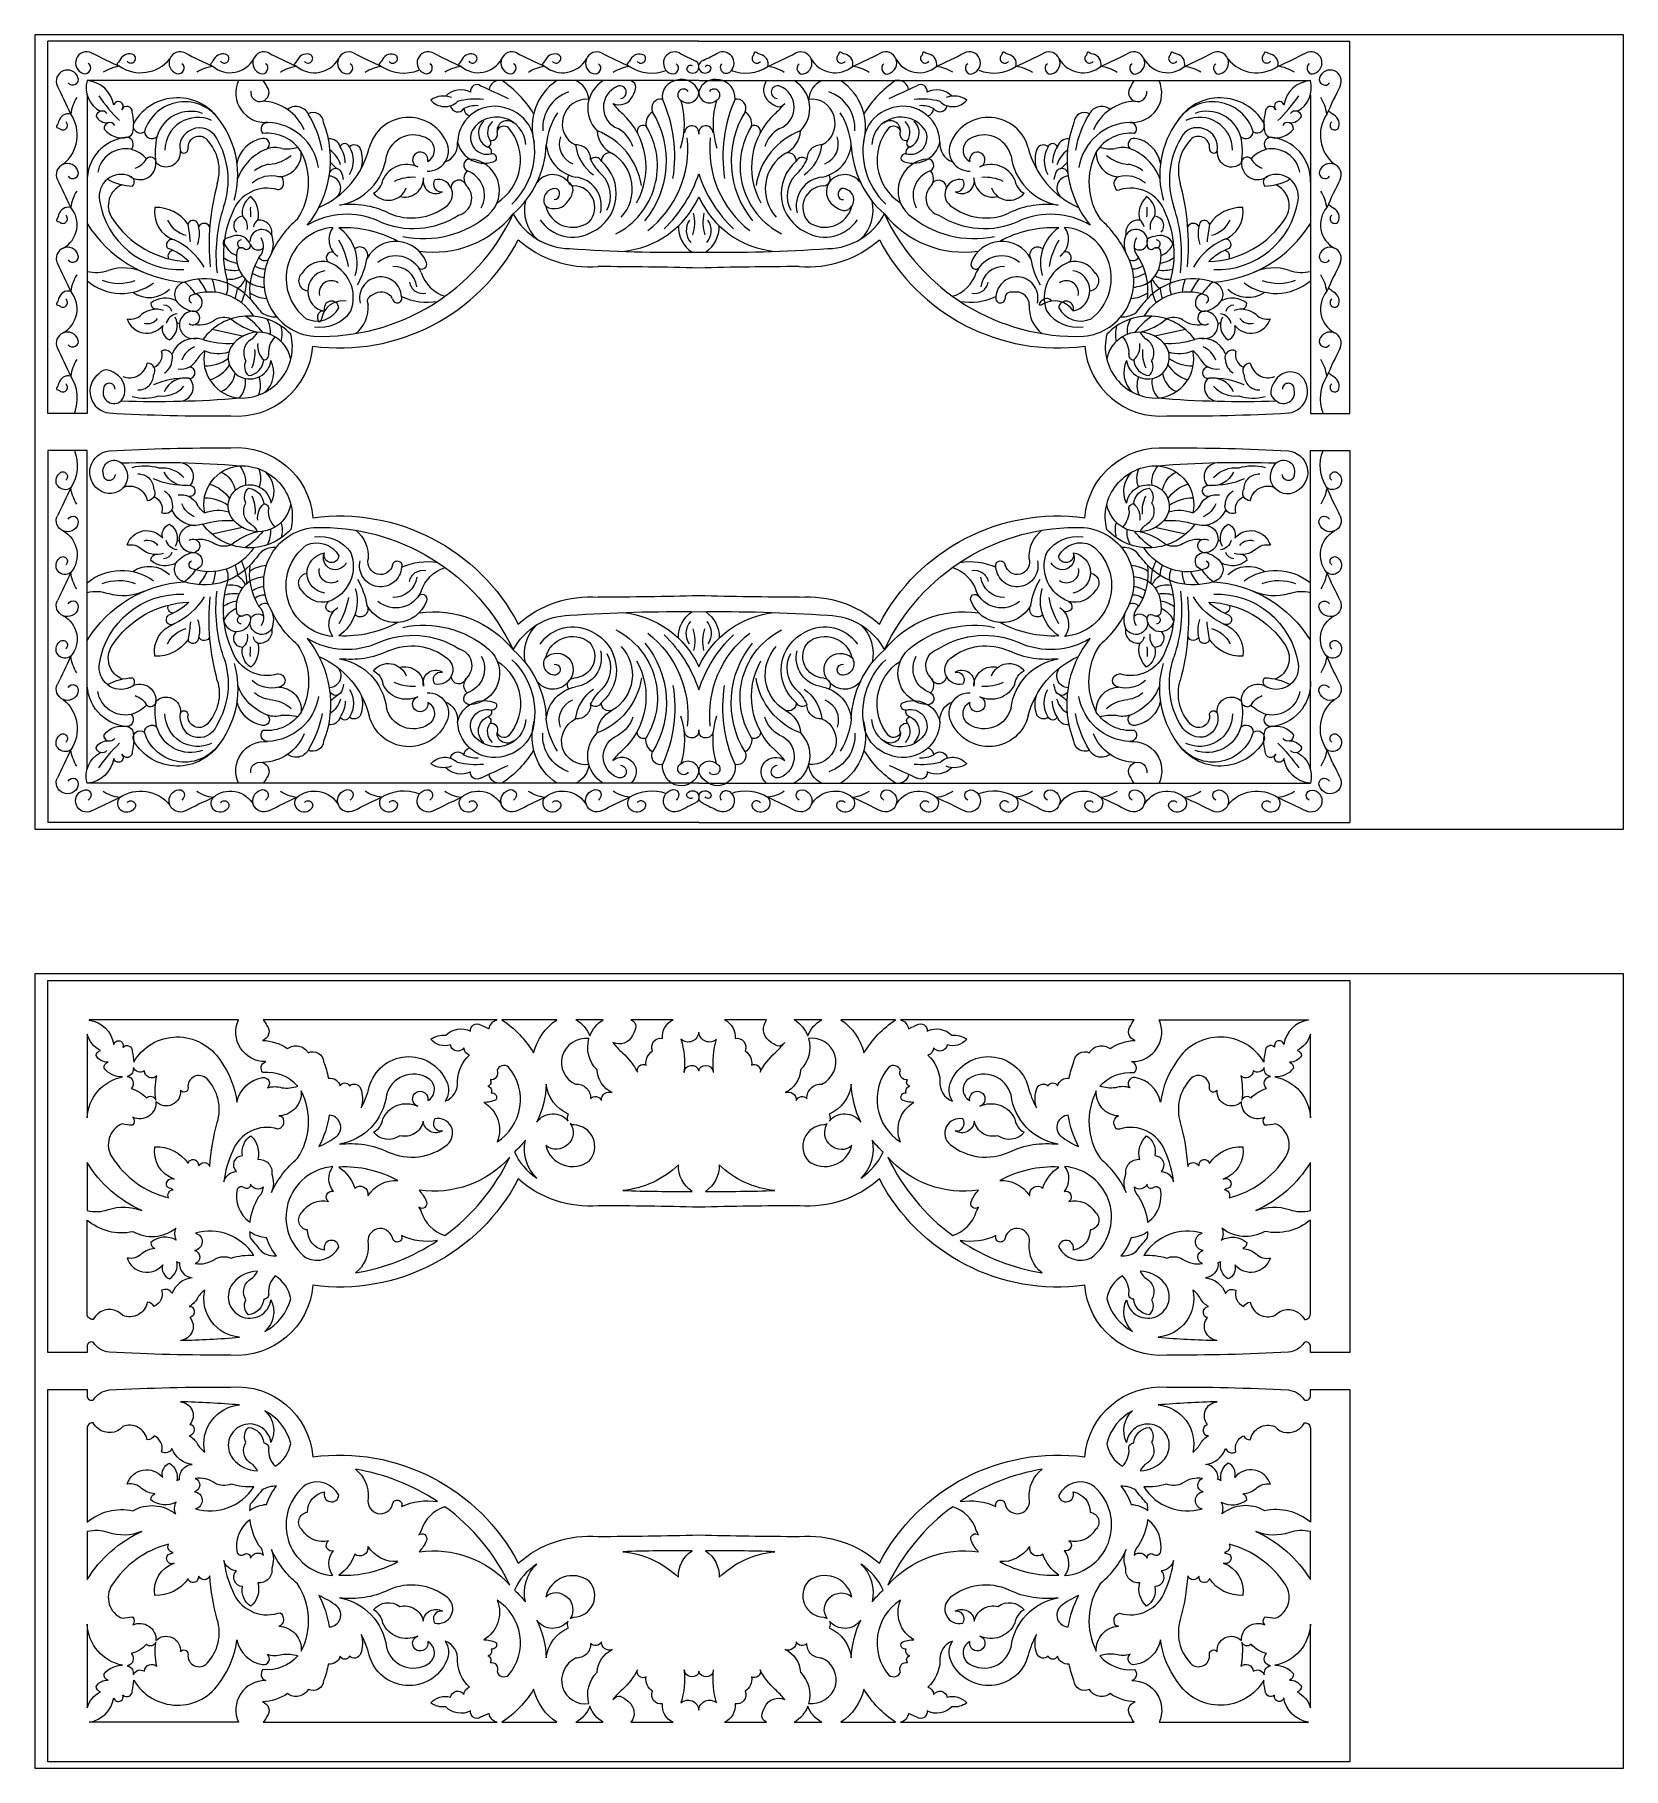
# Model space of a CAD drawing. Header units: millimetres. Extents: x 4613 to 4857, y 4354 to 4620.
import ezdxf

# ---------------------------------------------------------------- set-up
doc = ezdxf.new("R2010")
doc.units = ezdxf.units.MM
doc.header["$MEASUREMENT"] = 0
doc.layers.add('Layer 1', color=18, linetype='Continuous', true_color=0x000000)

msp = doc.modelspace()

# ---------------------------------------------------------------- linework, layer by layer
at = {"layer": 'Layer 1', "lineweight": 9}
for points, knots in [([(4613.25, 4619.82), (4613.25, 4619.82), (4857.25, 4619.82), (4857.25, 4619.82), (4857.25, 4619.82), (4857.25, 4497.82), (4857.25, 4497.82), (4857.25, 4497.82), (4613.25, 4497.82), (4613.25, 4497.82), (4613.25, 4497.82), (4613.25, 4619.82), (4613.25, 4619.82)], [0, 0, 0, 0, 0.25, 0.25, 0.25, 0.5, 0.5, 0.5, 0.75, 0.75, 0.75, 1, 1, 1, 1]), ([(4621.99, 4617.04), (4621.56, 4617.24), (4621.07, 4617.26), (4620.62, 4617.09), (4620.18, 4616.92), (4619.83, 4616.58), (4619.65, 4616.14), (4619.48, 4615.7), (4619.49, 4615.21), (4619.69, 4614.78), (4619.88, 4614.35), (4620.25, 4614.02), (4620.7, 4613.87)], [0, 0, 0, 0, 0.2, 0.2, 0.2, 0.4, 0.4, 0.4, 0.6, 0.6, 0.6, 1, 1, 1, 1]), ([(4628.5, 4616.71), (4627.75, 4617.1), (4626.82, 4616.8), (4626.43, 4616.05), (4626.03, 4615.3), (4625.55, 4615.36), (4626.3, 4614.97)], [0, 0, 0, 0, 0.333333, 0.333333, 0.333333, 1, 1, 1, 1]), ([(4627.46, 4615.74), (4627.58, 4615.58), (4627.77, 4615.49), (4627.97, 4615.47), (4628.16, 4615.46), (4628.36, 4615.53), (4628.51, 4615.66), (4628.65, 4615.8), (4628.73, 4615.99), (4628.73, 4616.19), (4628.73, 4616.39), (4628.65, 4616.58), (4628.5, 4616.71)], [0, 0, 0, 0, 0.2, 0.2, 0.2, 0.4, 0.4, 0.4, 0.6, 0.6, 0.6, 1, 1, 1, 1]), ([(4636.34, 4617.03), (4635.91, 4617.23), (4635.42, 4617.25), (4634.98, 4617.08), (4634.53, 4616.91), (4634.18, 4616.57), (4634.01, 4616.13), (4633.83, 4615.69), (4633.84, 4615.2), (4634.04, 4614.77), (4634.24, 4614.33), (4634.6, 4614.01), (4635.05, 4613.86)], [0, 0, 0, 0, 0.2, 0.2, 0.2, 0.4, 0.4, 0.4, 0.6, 0.6, 0.6, 1, 1, 1, 1]), ([(4642.85, 4616.7), (4642.1, 4617.09), (4641.17, 4616.79), (4640.78, 4616.04), (4640.39, 4615.29), (4639.9, 4615.35), (4640.65, 4614.96)], [0, 0, 0, 0, 0.333333, 0.333333, 0.333333, 1, 1, 1, 1]), ([(4641.81, 4615.73), (4641.94, 4615.57), (4642.12, 4615.48), (4642.32, 4615.46), (4642.52, 4615.45), (4642.71, 4615.51), (4642.86, 4615.65), (4643, 4615.79), (4643.09, 4615.98), (4643.08, 4616.18), (4643.08, 4616.38), (4643, 4616.57), (4642.85, 4616.7)], [0, 0, 0, 0, 0.2, 0.2, 0.2, 0.4, 0.4, 0.4, 0.6, 0.6, 0.6, 1, 1, 1, 1]), ([(4649.2, 4617.02), (4648.77, 4617.22), (4648.28, 4617.24), (4647.84, 4617.07), (4647.4, 4616.9), (4647.05, 4616.56), (4646.87, 4616.12), (4646.69, 4615.68), (4646.7, 4615.19), (4646.9, 4614.76), (4647.1, 4614.33), (4647.46, 4614), (4647.91, 4613.85)], [0, 0, 0, 0, 0.2, 0.2, 0.2, 0.4, 0.4, 0.4, 0.6, 0.6, 0.6, 1, 1, 1, 1]), ([(4655.71, 4616.69), (4654.96, 4617.08), (4654.03, 4616.78), (4653.64, 4616.03), (4653.25, 4615.28), (4652.76, 4615.34), (4653.51, 4614.95)], [0, 0, 0, 0, 0.333333, 0.333333, 0.333333, 1, 1, 1, 1]), ([(4654.67, 4615.72), (4654.8, 4615.56), (4654.98, 4615.47), (4655.18, 4615.45), (4655.38, 4615.44), (4655.57, 4615.51), (4655.72, 4615.64), (4655.87, 4615.78), (4655.95, 4615.97), (4655.95, 4616.17), (4655.95, 4616.37), (4655.86, 4616.56), (4655.71, 4616.69)], [0, 0, 0, 0, 0.2, 0.2, 0.2, 0.4, 0.4, 0.4, 0.6, 0.6, 0.6, 1, 1, 1, 1]), ([(4662.22, 4617.01), (4661.79, 4617.21), (4661.3, 4617.23), (4660.86, 4617.06), (4660.41, 4616.89), (4660.06, 4616.55), (4659.89, 4616.11), (4659.71, 4615.67), (4659.72, 4615.18), (4659.92, 4614.75), (4660.12, 4614.32), (4660.48, 4613.99), (4660.93, 4613.84)], [0, 0, 0, 0, 0.2, 0.2, 0.2, 0.4, 0.4, 0.4, 0.6, 0.6, 0.6, 1, 1, 1, 1]), ([(4668.73, 4616.68), (4667.98, 4617.07), (4667.05, 4616.77), (4666.66, 4616.02), (4666.27, 4615.27), (4665.78, 4615.33), (4666.53, 4614.94)], [0, 0, 0, 0, 0.333333, 0.333333, 0.333333, 1, 1, 1, 1]), ([(4667.69, 4615.71), (4667.81, 4615.56), (4668, 4615.46), (4668.2, 4615.44), (4668.4, 4615.43), (4668.59, 4615.5), (4668.74, 4615.63), (4668.88, 4615.77), (4668.97, 4615.96), (4668.96, 4616.16), (4668.96, 4616.36), (4668.88, 4616.55), (4668.73, 4616.68)], [0, 0, 0, 0, 0.2, 0.2, 0.2, 0.4, 0.4, 0.4, 0.6, 0.6, 0.6, 1, 1, 1, 1]), ([(4674.44, 4617.03), (4674.02, 4617.23), (4673.52, 4617.25), (4673.08, 4617.08), (4672.64, 4616.91), (4672.29, 4616.57), (4672.11, 4616.13), (4671.93, 4615.69), (4671.94, 4615.2), (4672.14, 4614.77), (4672.34, 4614.33), (4672.71, 4614.01), (4673.16, 4613.86)], [0, 0, 0, 0, 0.2, 0.2, 0.2, 0.4, 0.4, 0.4, 0.6, 0.6, 0.6, 1, 1, 1, 1]), ([(4680.96, 4616.7), (4680.2, 4617.09), (4679.28, 4616.79), (4678.88, 4616.04), (4678.49, 4615.29), (4678, 4615.35), (4678.75, 4614.96)], [0, 0, 0, 0, 0.333333, 0.333333, 0.333333, 1, 1, 1, 1]), ([(4679.92, 4615.73), (4680.04, 4615.57), (4680.22, 4615.48), (4680.42, 4615.46), (4680.62, 4615.45), (4680.82, 4615.51), (4680.96, 4615.65), (4681.11, 4615.79), (4681.19, 4615.98), (4681.19, 4616.18), (4681.19, 4616.38), (4681.1, 4616.57), (4680.96, 4616.7)], [0, 0, 0, 0, 0.2, 0.2, 0.2, 0.4, 0.4, 0.4, 0.6, 0.6, 0.6, 1, 1, 1, 1]), ([(4687.3, 4617.02), (4686.88, 4617.22), (4686.38, 4617.24), (4685.94, 4617.07), (4685.5, 4616.9), (4685.15, 4616.56), (4684.97, 4616.12), (4684.79, 4615.68), (4684.81, 4615.19), (4685, 4614.76), (4685.2, 4614.33), (4685.57, 4614), (4686.02, 4613.85)], [0, 0, 0, 0, 0.2, 0.2, 0.2, 0.4, 0.4, 0.4, 0.6, 0.6, 0.6, 1, 1, 1, 1]), ([(4693.82, 4616.69), (4693.06, 4617.08), (4692.14, 4616.78), (4691.75, 4616.03), (4691.35, 4615.28), (4690.87, 4615.34), (4691.62, 4614.95)], [0, 0, 0, 0, 0.333333, 0.333333, 0.333333, 1, 1, 1, 1]), ([(4692.78, 4615.72), (4692.9, 4615.56), (4693.09, 4615.47), (4693.28, 4615.45), (4693.48, 4615.44), (4693.68, 4615.51), (4693.82, 4615.64), (4693.97, 4615.78), (4694.05, 4615.97), (4694.05, 4616.17), (4694.05, 4616.37), (4693.97, 4616.56), (4693.82, 4616.69)], [0, 0, 0, 0, 0.2, 0.2, 0.2, 0.4, 0.4, 0.4, 0.6, 0.6, 0.6, 1, 1, 1, 1]), ([(4700.32, 4617.01), (4699.9, 4617.21), (4699.4, 4617.23), (4698.96, 4617.06), (4698.52, 4616.89), (4698.17, 4616.55), (4697.99, 4616.11), (4697.81, 4615.67), (4697.82, 4615.18), (4698.02, 4614.75), (4698.22, 4614.32), (4698.59, 4613.99), (4699.03, 4613.84)], [0, 0, 0, 0, 0.2, 0.2, 0.2, 0.4, 0.4, 0.4, 0.6, 0.6, 0.6, 1, 1, 1, 1]), ([(4706.84, 4616.68), (4706.08, 4617.07), (4705.16, 4616.77), (4704.76, 4616.02), (4704.37, 4615.27), (4703.88, 4615.33), (4704.63, 4614.94)], [0, 0, 0, 0, 0.333333, 0.333333, 0.333333, 1, 1, 1, 1]), ([(4705.8, 4615.71), (4705.92, 4615.56), (4706.1, 4615.46), (4706.3, 4615.44), (4706.5, 4615.43), (4706.7, 4615.5), (4706.84, 4615.63), (4706.99, 4615.77), (4707.07, 4615.96), (4707.07, 4616.16), (4707.07, 4616.36), (4706.98, 4616.55), (4706.84, 4616.68)], [0, 0, 0, 0, 0.2, 0.2, 0.2, 0.4, 0.4, 0.4, 0.6, 0.6, 0.6, 1, 1, 1, 1]), ([(4712.27, 4617.01), (4711.84, 4617.21), (4711.35, 4617.23), (4710.91, 4617.06), (4710.47, 4616.89), (4710.12, 4616.55), (4709.94, 4616.11), (4709.76, 4615.67), (4709.77, 4615.18), (4709.97, 4614.75), (4710.17, 4614.32), (4710.53, 4613.99), (4710.98, 4613.84)], [0, 0, 0, 0, 0.2, 0.2, 0.2, 0.4, 0.4, 0.4, 0.6, 0.6, 0.6, 1, 1, 1, 1]), ([(4720.25, 4614.32), (4720.78, 4614.94), (4720.8, 4615.86), (4720.3, 4616.5), (4719.8, 4617.15), (4718.95, 4617.37), (4718.22, 4617.01)], [0, 0, 0, 0, 0.333333, 0.333333, 0.333333, 1, 1, 1, 1]), ([(4723.65, 4616.68), (4723.51, 4616.55), (4723.42, 4616.36), (4723.42, 4616.16), (4723.42, 4615.96), (4723.5, 4615.77), (4723.65, 4615.63), (4723.8, 4615.5), (4723.99, 4615.43), (4724.19, 4615.44), (4724.39, 4615.46), (4724.57, 4615.56), (4724.7, 4615.71)], [0, 0, 0, 0, 0.2, 0.2, 0.2, 0.4, 0.4, 0.4, 0.6, 0.6, 0.6, 1, 1, 1, 1]), ([(4725.86, 4614.94), (4726.06, 4615.76), (4725.56, 4616.59), (4724.74, 4616.8), (4723.92, 4617.01), (4723.87, 4617.5), (4723.65, 4616.68)], [0, 0, 0, 0, 0.333333, 0.333333, 0.333333, 1, 1, 1, 1]), ([(4731.46, 4613.84), (4731.91, 4613.99), (4732.27, 4614.32), (4732.47, 4614.75), (4732.67, 4615.18), (4732.68, 4615.67), (4732.5, 4616.11), (4732.32, 4616.55), (4731.97, 4616.89), (4731.53, 4617.06), (4731.09, 4617.23), (4730.6, 4617.21), (4730.17, 4617.01)], [0, 0, 0, 0, 0.2, 0.2, 0.2, 0.4, 0.4, 0.4, 0.6, 0.6, 0.6, 1, 1, 1, 1]), ([(4736.67, 4616.69), (4736.53, 4616.56), (4736.44, 4616.37), (4736.44, 4616.17), (4736.44, 4615.97), (4736.52, 4615.78), (4736.67, 4615.64), (4736.81, 4615.51), (4737.01, 4615.44), (4737.21, 4615.45), (4737.41, 4615.47), (4737.59, 4615.56), (4737.71, 4615.72)], [0, 0, 0, 0, 0.2, 0.2, 0.2, 0.4, 0.4, 0.4, 0.6, 0.6, 0.6, 1, 1, 1, 1]), ([(4738.88, 4614.95), (4739.08, 4615.77), (4738.58, 4616.6), (4737.76, 4616.81), (4736.94, 4617.02), (4736.89, 4617.51), (4736.67, 4616.69)], [0, 0, 0, 0, 0.333333, 0.333333, 0.333333, 1, 1, 1, 1]), ([(4744.47, 4613.85), (4744.92, 4614), (4745.29, 4614.33), (4745.49, 4614.76), (4745.69, 4615.19), (4745.7, 4615.68), (4745.52, 4616.12), (4745.34, 4616.56), (4744.99, 4616.9), (4744.55, 4617.07), (4744.1, 4617.24), (4743.61, 4617.22), (4743.19, 4617.02)], [0, 0, 0, 0, 0.2, 0.2, 0.2, 0.4, 0.4, 0.4, 0.6, 0.6, 0.6, 1, 1, 1, 1]), ([(4749.53, 4616.7), (4749.39, 4616.57), (4749.3, 4616.38), (4749.3, 4616.18), (4749.3, 4615.98), (4749.38, 4615.79), (4749.53, 4615.65), (4749.68, 4615.52), (4749.87, 4615.45), (4750.07, 4615.46), (4750.27, 4615.48), (4750.45, 4615.57), (4750.58, 4615.73)], [0, 0, 0, 0, 0.2, 0.2, 0.2, 0.4, 0.4, 0.4, 0.6, 0.6, 0.6, 1, 1, 1, 1]), ([(4751.74, 4614.96), (4751.94, 4615.78), (4751.44, 4616.61), (4750.62, 4616.82), (4749.8, 4617.03), (4749.75, 4617.52), (4749.53, 4616.7)], [0, 0, 0, 0, 0.333333, 0.333333, 0.333333, 1, 1, 1, 1]), ([(4757.34, 4613.86), (4757.78, 4614.01), (4758.15, 4614.34), (4758.35, 4614.77), (4758.55, 4615.2), (4758.56, 4615.69), (4758.38, 4616.13), (4758.2, 4616.57), (4757.85, 4616.91), (4757.41, 4617.08), (4756.97, 4617.25), (4756.48, 4617.23), (4756.05, 4617.03)], [0, 0, 0, 0, 0.2, 0.2, 0.2, 0.4, 0.4, 0.4, 0.6, 0.6, 0.6, 1, 1, 1, 1]), ([(4761.76, 4616.68), (4761.61, 4616.55), (4761.53, 4616.36), (4761.53, 4616.16), (4761.53, 4615.96), (4761.61, 4615.77), (4761.75, 4615.63), (4761.9, 4615.5), (4762.1, 4615.43), (4762.3, 4615.44), (4762.49, 4615.46), (4762.68, 4615.56), (4762.8, 4615.71)], [0, 0, 0, 0, 0.2, 0.2, 0.2, 0.4, 0.4, 0.4, 0.6, 0.6, 0.6, 1, 1, 1, 1]), ([(4763.96, 4614.94), (4764.17, 4615.76), (4763.67, 4616.59), (4762.85, 4616.8), (4762.02, 4617.01), (4761.97, 4617.5), (4761.76, 4616.68)], [0, 0, 0, 0, 0.333333, 0.333333, 0.333333, 1, 1, 1, 1]), ([(4769.56, 4613.84), (4770.01, 4613.99), (4770.38, 4614.32), (4770.57, 4614.75), (4770.77, 4615.18), (4770.78, 4615.67), (4770.61, 4616.11), (4770.43, 4616.55), (4770.08, 4616.89), (4769.63, 4617.06), (4769.19, 4617.23), (4768.7, 4617.21), (4768.27, 4617.01)], [0, 0, 0, 0, 0.2, 0.2, 0.2, 0.4, 0.4, 0.4, 0.6, 0.6, 0.6, 1, 1, 1, 1]), ([(4774.78, 4616.69), (4774.63, 4616.56), (4774.55, 4616.37), (4774.54, 4616.17), (4774.54, 4615.97), (4774.63, 4615.78), (4774.77, 4615.64), (4774.92, 4615.51), (4775.11, 4615.44), (4775.31, 4615.45), (4775.51, 4615.47), (4775.69, 4615.56), (4775.82, 4615.72)], [0, 0, 0, 0, 0.2, 0.2, 0.2, 0.4, 0.4, 0.4, 0.6, 0.6, 0.6, 1, 1, 1, 1]), ([(4776.98, 4614.95), (4777.18, 4615.77), (4776.68, 4616.6), (4775.86, 4616.81), (4775.04, 4617.02), (4774.99, 4617.51), (4774.78, 4616.69)], [0, 0, 0, 0, 0.333333, 0.333333, 0.333333, 1, 1, 1, 1]), ([(4782.58, 4613.85), (4783.03, 4614), (4783.39, 4614.33), (4783.59, 4614.76), (4783.79, 4615.19), (4783.8, 4615.68), (4783.62, 4616.12), (4783.44, 4616.56), (4783.09, 4616.9), (4782.65, 4617.07), (4782.21, 4617.24), (4781.72, 4617.22), (4781.29, 4617.02)], [0, 0, 0, 0, 0.2, 0.2, 0.2, 0.4, 0.4, 0.4, 0.6, 0.6, 0.6, 1, 1, 1, 1]), ([(4787.64, 4616.7), (4787.49, 4616.57), (4787.41, 4616.38), (4787.41, 4616.18), (4787.41, 4615.98), (4787.49, 4615.79), (4787.63, 4615.65), (4787.78, 4615.52), (4787.98, 4615.45), (4788.17, 4615.46), (4788.37, 4615.48), (4788.56, 4615.57), (4788.68, 4615.73)], [0, 0, 0, 0, 0.2, 0.2, 0.2, 0.4, 0.4, 0.4, 0.6, 0.6, 0.6, 1, 1, 1, 1]), ([(4789.84, 4614.96), (4790.05, 4615.78), (4789.55, 4616.61), (4788.72, 4616.82), (4787.9, 4617.03), (4787.85, 4617.52), (4787.64, 4616.7)], [0, 0, 0, 0, 0.333333, 0.333333, 0.333333, 1, 1, 1, 1]), ([(4795.44, 4613.86), (4795.89, 4614.01), (4796.26, 4614.34), (4796.45, 4614.77), (4796.65, 4615.2), (4796.66, 4615.69), (4796.49, 4616.13), (4796.31, 4616.57), (4795.95, 4616.91), (4795.51, 4617.08), (4795.07, 4617.25), (4794.58, 4617.23), (4794.15, 4617.03)], [0, 0, 0, 0, 0.2, 0.2, 0.2, 0.4, 0.4, 0.4, 0.6, 0.6, 0.6, 1, 1, 1, 1]), ([(4801.99, 4616.71), (4801.84, 4616.58), (4801.76, 4616.39), (4801.76, 4616.19), (4801.76, 4615.99), (4801.84, 4615.8), (4801.99, 4615.66), (4802.13, 4615.53), (4802.33, 4615.46), (4802.53, 4615.47), (4802.73, 4615.49), (4802.91, 4615.58), (4803.03, 4615.74)], [0, 0, 0, 0, 0.2, 0.2, 0.2, 0.4, 0.4, 0.4, 0.6, 0.6, 0.6, 1, 1, 1, 1]), ([(4804.19, 4614.97), (4804.4, 4615.79), (4803.9, 4616.62), (4803.08, 4616.83), (4802.25, 4617.04), (4802.21, 4617.53), (4801.99, 4616.71)], [0, 0, 0, 0, 0.333333, 0.333333, 0.333333, 1, 1, 1, 1]), ([(4809.79, 4613.87), (4810.24, 4614.02), (4810.61, 4614.35), (4810.81, 4614.78), (4811, 4615.21), (4811.02, 4615.7), (4810.84, 4616.14), (4810.66, 4616.58), (4810.31, 4616.92), (4809.86, 4617.09), (4809.42, 4617.26), (4808.93, 4617.24), (4808.51, 4617.04)], [0, 0, 0, 0, 0.2, 0.2, 0.2, 0.4, 0.4, 0.4, 0.6, 0.6, 0.6, 1, 1, 1, 1]), ([(4619.9, 4613.22), (4619.75, 4613.67), (4619.42, 4614.04), (4618.99, 4614.24), (4618.56, 4614.43), (4618.07, 4614.45), (4617.63, 4614.27), (4617.19, 4614.09), (4616.84, 4613.74), (4616.67, 4613.3), (4616.5, 4612.85), (4616.52, 4612.36), (4616.73, 4611.94)], [0, 0, 0, 0, 0.2, 0.2, 0.2, 0.4, 0.4, 0.4, 0.6, 0.6, 0.6, 1, 1, 1, 1]), ([(4620.7, 4613.87), (4621.13, 4613.72), (4621.59, 4613.93), (4621.77, 4614.35), (4621.95, 4614.76), (4621.88, 4615.18), (4621.48, 4615.38)], [0, 0, 0, 0, 0.333333, 0.333333, 0.333333, 1, 1, 1, 1]), ([(4635.05, 4613.86), (4635.48, 4613.71), (4635.94, 4613.92), (4636.12, 4614.34), (4636.3, 4614.75), (4636.23, 4615.17), (4635.83, 4615.37)], [0, 0, 0, 0, 0.333333, 0.333333, 0.333333, 1, 1, 1, 1]), ([(4640.65, 4614.96), (4641.58, 4614.16), (4642.83, 4613.82), (4644.04, 4614.05), (4645.25, 4614.28), (4646.29, 4615.03), (4646.87, 4616.12)], [0, 0, 0, 0, 0.333333, 0.333333, 0.333333, 1, 1, 1, 1]), ([(4647.91, 4613.85), (4648.34, 4613.7), (4648.81, 4613.91), (4648.98, 4614.33), (4649.16, 4614.74), (4649.09, 4615.16), (4648.69, 4615.36)], [0, 0, 0, 0, 0.333333, 0.333333, 0.333333, 1, 1, 1, 1]), ([(4653.51, 4614.95), (4654.47, 4614.15), (4655.74, 4613.82), (4656.97, 4614.04), (4658.2, 4614.27), (4659.27, 4615.02), (4659.89, 4616.11)], [0, 0, 0, 0, 0.333333, 0.333333, 0.333333, 1, 1, 1, 1]), ([(4660.93, 4613.84), (4661.36, 4613.69), (4661.82, 4613.9), (4662, 4614.32), (4662.18, 4614.73), (4662.11, 4615.15), (4661.71, 4615.35)], [0, 0, 0, 0, 0.333333, 0.333333, 0.333333, 1, 1, 1, 1]), ([(4673.16, 4613.86), (4673.58, 4613.71), (4674.05, 4613.92), (4674.23, 4614.34), (4674.4, 4614.75), (4674.34, 4615.17), (4673.94, 4615.37)], [0, 0, 0, 0, 0.333333, 0.333333, 0.333333, 1, 1, 1, 1]), ([(4678.75, 4614.96), (4679.69, 4614.16), (4680.94, 4613.82), (4682.14, 4614.05), (4683.35, 4614.28), (4684.39, 4615.03), (4684.97, 4616.12)], [0, 0, 0, 0, 0.333333, 0.333333, 0.333333, 1, 1, 1, 1]), ([(4686.02, 4613.85), (4686.44, 4613.7), (4686.91, 4613.91), (4687.09, 4614.33), (4687.26, 4614.74), (4687.2, 4615.16), (4686.8, 4615.36)], [0, 0, 0, 0, 0.333333, 0.333333, 0.333333, 1, 1, 1, 1]), ([(4691.62, 4614.95), (4692.58, 4614.15), (4693.85, 4613.82), (4695.08, 4614.04), (4696.31, 4614.27), (4697.37, 4615.02), (4697.99, 4616.11)], [0, 0, 0, 0, 0.333333, 0.333333, 0.333333, 1, 1, 1, 1]), ([(4699.03, 4613.84), (4699.46, 4613.69), (4699.93, 4613.9), (4700.1, 4614.32), (4700.28, 4614.73), (4700.22, 4615.15), (4699.82, 4615.35)], [0, 0, 0, 0, 0.333333, 0.333333, 0.333333, 1, 1, 1, 1]), ([(4710.98, 4613.84), (4711.41, 4613.69), (4711.88, 4613.9), (4712.05, 4614.32), (4712.23, 4614.73), (4712.16, 4615.15), (4711.76, 4615.35)], [0, 0, 0, 0, 0.333333, 0.333333, 0.333333, 1, 1, 1, 1]), ([(4714.28, 4615.03), (4714.08, 4615.14), (4713.85, 4615.14), (4713.66, 4615.02), (4713.48, 4614.9), (4713.37, 4614.7), (4713.38, 4614.48)], [0, 0, 0, 0, 0.333333, 0.333333, 0.333333, 1, 1, 1, 1]), ([(4713.38, 4614.48), (4713.51, 4614.2), (4713.77, 4614), (4714.08, 4613.94), (4714.39, 4613.88), (4714.7, 4613.96), (4714.94, 4614.17), (4715.17, 4614.37), (4715.29, 4614.68), (4715.27, 4614.99), (4715.24, 4615.3), (4715.08, 4615.58), (4714.81, 4615.75)], [0, 0, 0, 0, 0.2, 0.2, 0.2, 0.4, 0.4, 0.4, 0.6, 0.6, 0.6, 1, 1, 1, 1]), ([(4715.25, 4614.69), (4715.34, 4614.27), (4715.69, 4613.97), (4716.11, 4613.93), (4716.53, 4613.88), (4716.93, 4614.1), (4717.11, 4614.48)], [0, 0, 0, 0, 0.333333, 0.333333, 0.333333, 1, 1, 1, 1]), ([(4717.11, 4614.48), (4717.18, 4614.72), (4717.05, 4614.97), (4716.82, 4615.06), (4716.59, 4615.15), (4716.34, 4615.08), (4716.23, 4614.87)], [0, 0, 0, 0, 0.333333, 0.333333, 0.333333, 1, 1, 1, 1]), ([(4718.73, 4615.35), (4718.58, 4615.15), (4718.52, 4614.9), (4718.57, 4614.66), (4718.61, 4614.41), (4718.75, 4614.2), (4718.96, 4614.06), (4719.16, 4613.92), (4719.41, 4613.87), (4719.66, 4613.92), (4719.9, 4613.97), (4720.11, 4614.11), (4720.25, 4614.32)], [0, 0, 0, 0, 0.2, 0.2, 0.2, 0.4, 0.4, 0.4, 0.6, 0.6, 0.6, 1, 1, 1, 1]), ([(4730.68, 4615.35), (4730.31, 4615.09), (4730.21, 4614.59), (4730.44, 4614.2), (4730.68, 4613.82), (4731.06, 4613.63), (4731.46, 4613.84)], [0, 0, 0, 0, 0.333333, 0.333333, 0.333333, 1, 1, 1, 1]), ([(4732.5, 4616.11), (4733.12, 4615.02), (4734.19, 4614.27), (4735.42, 4614.04), (4736.65, 4613.82), (4737.91, 4614.15), (4738.88, 4614.95)], [0, 0, 0, 0, 0.333333, 0.333333, 0.333333, 1, 1, 1, 1]), ([(4743.69, 4615.36), (4743.33, 4615.1), (4743.23, 4614.6), (4743.46, 4614.21), (4743.7, 4613.83), (4744.07, 4613.64), (4744.47, 4613.85)], [0, 0, 0, 0, 0.333333, 0.333333, 0.333333, 1, 1, 1, 1]), ([(4745.52, 4616.12), (4746.1, 4615.04), (4747.14, 4614.27), (4748.35, 4614.05), (4749.56, 4613.83), (4750.8, 4614.15), (4751.74, 4614.96)], [0, 0, 0, 0, 0.333333, 0.333333, 0.333333, 1, 1, 1, 1]), ([(4756.55, 4615.37), (4756.19, 4615.11), (4756.09, 4614.61), (4756.32, 4614.22), (4756.56, 4613.84), (4756.93, 4613.65), (4757.34, 4613.86)], [0, 0, 0, 0, 0.333333, 0.333333, 0.333333, 1, 1, 1, 1]), ([(4768.78, 4615.35), (4768.41, 4615.09), (4768.31, 4614.59), (4768.55, 4614.2), (4768.78, 4613.82), (4769.16, 4613.63), (4769.56, 4613.84)], [0, 0, 0, 0, 0.333333, 0.333333, 0.333333, 1, 1, 1, 1]), ([(4770.61, 4616.11), (4771.23, 4615.02), (4772.29, 4614.27), (4773.53, 4614.04), (4774.76, 4613.82), (4776.02, 4614.15), (4776.98, 4614.95)], [0, 0, 0, 0, 0.333333, 0.333333, 0.333333, 1, 1, 1, 1]), ([(4781.8, 4615.36), (4781.43, 4615.1), (4781.33, 4614.6), (4781.57, 4614.21), (4781.8, 4613.83), (4782.18, 4613.64), (4782.58, 4613.85)], [0, 0, 0, 0, 0.333333, 0.333333, 0.333333, 1, 1, 1, 1]), ([(4783.62, 4616.12), (4784.21, 4615.04), (4785.25, 4614.27), (4786.46, 4614.05), (4787.67, 4613.83), (4788.91, 4614.15), (4789.84, 4614.96)], [0, 0, 0, 0, 0.333333, 0.333333, 0.333333, 1, 1, 1, 1]), ([(4794.66, 4615.37), (4794.29, 4615.11), (4794.19, 4614.61), (4794.43, 4614.22), (4794.66, 4613.84), (4795.04, 4613.65), (4795.44, 4613.86)], [0, 0, 0, 0, 0.333333, 0.333333, 0.333333, 1, 1, 1, 1]), ([(4809.01, 4615.38), (4808.65, 4615.12), (4808.55, 4614.62), (4808.78, 4614.23), (4809.02, 4613.85), (4809.39, 4613.66), (4809.79, 4613.87)], [0, 0, 0, 0, 0.333333, 0.333333, 0.333333, 1, 1, 1, 1]), ([(4813.76, 4611.94), (4813.97, 4612.36), (4813.99, 4612.86), (4813.82, 4613.3), (4813.65, 4613.74), (4813.3, 4614.09), (4812.86, 4614.27), (4812.42, 4614.45), (4811.93, 4614.43), (4811.5, 4614.24), (4811.07, 4614.04), (4810.74, 4613.67), (4810.59, 4613.22)], [0, 0, 0, 0, 0.2, 0.2, 0.2, 0.4, 0.4, 0.4, 0.6, 0.6, 0.6, 1, 1, 1, 1]), ([(4618.38, 4612.44), (4618.65, 4612.08), (4619.15, 4611.98), (4619.53, 4612.21), (4619.92, 4612.45), (4620.1, 4612.82), (4619.9, 4613.22)], [0, 0, 0, 0, 0.333333, 0.333333, 0.333333, 1, 1, 1, 1]), ([(4644.56, 4612.76), (4643.89, 4611.3), (4644.04, 4609.59), (4644.96, 4608.27), (4645.89, 4606.95), (4647.42, 4606.22), (4649.03, 4606.36)], [0, 0, 0, 0, 0.333333, 0.333333, 0.333333, 1, 1, 1, 1]), ([(4646.44, 4611.17), (4646.37, 4610.7), (4646.54, 4610.22), (4646.9, 4609.9), (4647.26, 4609.58), (4647.76, 4609.47), (4648.22, 4609.6), (4648.68, 4609.73), (4649.04, 4610.09), (4649.18, 4610.55), (4649.32, 4611.01), (4649.21, 4611.51), (4648.89, 4611.87)], [0, 0, 0, 0, 0.2, 0.2, 0.2, 0.4, 0.4, 0.4, 0.6, 0.6, 0.6, 1, 1, 1, 1]), ([(4681.73, 4611.98), (4681.4, 4612.21), (4680.98, 4612.21), (4680.64, 4612), (4680.31, 4611.79), (4680.13, 4611.4), (4680.19, 4611.01)], [0, 0, 0, 0, 0.333333, 0.333333, 0.333333, 1, 1, 1, 1]), ([(4685.02, 4612.76), (4684.57, 4612.86), (4684.1, 4612.77), (4683.72, 4612.51), (4683.34, 4612.25), (4683.09, 4611.84), (4683.03, 4611.38)], [0, 0, 0, 0, 0.333333, 0.333333, 0.333333, 1, 1, 1, 1]), ([(4700.58, 4612.76), (4699.28, 4611.98), (4698.41, 4610.64), (4698.23, 4609.13), (4698.04, 4607.63), (4698.56, 4606.13), (4699.63, 4605.06)], [0, 0, 0, 0, 0.333333, 0.333333, 0.333333, 1, 1, 1, 1]), ([(4702.79, 4611.91), (4701.45, 4611.37), (4700.58, 4610.06), (4700.6, 4608.62), (4700.62, 4607.17), (4701.49, 4605.9), (4702.84, 4605.39)], [0, 0, 0, 0, 0.333333, 0.333333, 0.333333, 1, 1, 1, 1]), ([(4702.05, 4609.27), (4703.19, 4608.75), (4704.53, 4609.23), (4705.07, 4610.35), (4705.62, 4611.47), (4705.93, 4612.19), (4704.82, 4612.76)], [0, 0, 0, 0, 0.333333, 0.333333, 0.333333, 1, 1, 1, 1]), ([(4703.23, 4610.01), (4703.51, 4610.04), (4703.77, 4610.19), (4703.93, 4610.42), (4704.1, 4610.65), (4704.15, 4610.94), (4704.09, 4611.21), (4704.02, 4611.49), (4703.84, 4611.72), (4703.59, 4611.86), (4703.34, 4611.99), (4703.05, 4612.01), (4702.79, 4611.91)], [0, 0, 0, 0, 0.2, 0.2, 0.2, 0.4, 0.4, 0.4, 0.6, 0.6, 0.6, 1, 1, 1, 1]), ([(4715.25, 4611.09), (4714.72, 4612.46), (4713.26, 4613.21), (4711.85, 4612.86), (4710.43, 4612.51), (4709.48, 4611.36), (4709.66, 4609.91)], [0, 0, 0, 0, 0.333333, 0.333333, 0.333333, 1, 1, 1, 1]), ([(4713.62, 4611.09), (4713.47, 4611.31), (4713.21, 4611.45), (4712.94, 4611.47), (4712.66, 4611.48), (4712.4, 4611.37), (4712.22, 4611.16), (4712.04, 4610.95), (4711.97, 4610.67), (4712.02, 4610.4), (4712.08, 4610.13), (4712.25, 4609.9), (4712.5, 4609.78)], [0, 0, 0, 0, 0.2, 0.2, 0.2, 0.4, 0.4, 0.4, 0.6, 0.6, 0.6, 1, 1, 1, 1]), ([(4712.5, 4609.78), (4713, 4609.33), (4713.71, 4609.23), (4714.32, 4609.52), (4714.92, 4609.81), (4715.29, 4610.42), (4715.25, 4611.09)], [0, 0, 0, 0, 0.333333, 0.333333, 0.333333, 1, 1, 1, 1]), ([(4715.25, 4611.09), (4715.21, 4610.42), (4715.58, 4609.8), (4716.19, 4609.51), (4716.79, 4609.23), (4717.5, 4609.33), (4717.99, 4609.78)], [0, 0, 0, 0, 0.333333, 0.333333, 0.333333, 1, 1, 1, 1]), ([(4720.83, 4609.91), (4720.9, 4611.37), (4719.87, 4612.66), (4718.43, 4612.9), (4716.99, 4613.15), (4715.66, 4612.49), (4715.25, 4611.09)], [0, 0, 0, 0, 0.333333, 0.333333, 0.333333, 1, 1, 1, 1]), ([(4717.99, 4609.78), (4718.24, 4609.9), (4718.42, 4610.13), (4718.47, 4610.4), (4718.53, 4610.67), (4718.45, 4610.95), (4718.27, 4611.16), (4718.09, 4611.37), (4717.83, 4611.48), (4717.55, 4611.47), (4717.27, 4611.45), (4717.02, 4611.31), (4716.87, 4611.09)], [0, 0, 0, 0, 0.2, 0.2, 0.2, 0.4, 0.4, 0.4, 0.6, 0.6, 0.6, 1, 1, 1, 1]), ([(4725.67, 4612.76), (4724.9, 4611.77), (4725.07, 4610.36), (4726.03, 4609.57), (4727, 4608.78), (4727.63, 4608.32), (4728.44, 4609.27)], [0, 0, 0, 0, 0.333333, 0.333333, 0.333333, 1, 1, 1, 1]), ([(4727.71, 4611.91), (4727.44, 4612.01), (4727.15, 4611.99), (4726.9, 4611.85), (4726.65, 4611.72), (4726.47, 4611.49), (4726.4, 4611.21), (4726.34, 4610.94), (4726.4, 4610.65), (4726.56, 4610.42), (4726.72, 4610.19), (4726.98, 4610.04), (4727.26, 4610.01)], [0, 0, 0, 0, 0.2, 0.2, 0.2, 0.4, 0.4, 0.4, 0.6, 0.6, 0.6, 1, 1, 1, 1]), ([(4727.65, 4605.39), (4729, 4605.91), (4729.88, 4607.2), (4729.89, 4608.65), (4729.9, 4610.09), (4729.05, 4611.38), (4727.71, 4611.91)], [0, 0, 0, 0, 0.333333, 0.333333, 0.333333, 1, 1, 1, 1]), ([(4730.86, 4605.06), (4731.93, 4606.13), (4732.45, 4607.64), (4732.26, 4609.14), (4732.07, 4610.65), (4731.21, 4611.98), (4729.91, 4612.76)], [0, 0, 0, 0, 0.333333, 0.333333, 0.333333, 1, 1, 1, 1]), ([(4747.46, 4611.38), (4747.4, 4611.84), (4747.15, 4612.25), (4746.77, 4612.51), (4746.39, 4612.77), (4745.92, 4612.86), (4745.47, 4612.76)], [0, 0, 0, 0, 0.333333, 0.333333, 0.333333, 1, 1, 1, 1]), ([(4750.31, 4611.01), (4750.36, 4611.4), (4750.18, 4611.79), (4749.85, 4612), (4749.51, 4612.21), (4749.09, 4612.21), (4748.76, 4611.98)], [0, 0, 0, 0, 0.333333, 0.333333, 0.333333, 1, 1, 1, 1]), ([(4781.6, 4611.87), (4781.28, 4611.51), (4781.17, 4611.01), (4781.31, 4610.55), (4781.45, 4610.09), (4781.81, 4609.73), (4782.27, 4609.6), (4782.74, 4609.47), (4783.23, 4609.58), (4783.59, 4609.9), (4783.95, 4610.22), (4784.12, 4610.7), (4784.05, 4611.17)], [0, 0, 0, 0, 0.2, 0.2, 0.2, 0.4, 0.4, 0.4, 0.6, 0.6, 0.6, 1, 1, 1, 1]), ([(4781.46, 4606.36), (4783.07, 4606.23), (4784.62, 4606.96), (4785.54, 4608.28), (4786.46, 4609.6), (4786.61, 4611.3), (4785.93, 4612.76)], [0, 0, 0, 0, 0.333333, 0.333333, 0.333333, 1, 1, 1, 1]), ([(4810.59, 4613.22), (4810.45, 4612.79), (4810.66, 4612.33), (4811.07, 4612.15), (4811.49, 4611.98), (4811.9, 4612.04), (4812.11, 4612.44)], [0, 0, 0, 0, 0.333333, 0.333333, 0.333333, 1, 1, 1, 1]), ([(4626.64, 4608.3), (4626.8, 4608.47), (4626.87, 4608.7), (4626.84, 4608.93), (4626.8, 4609.15), (4626.66, 4609.35), (4626.46, 4609.46), (4626.26, 4609.57), (4626.02, 4609.58), (4625.81, 4609.49), (4625.6, 4609.4), (4625.44, 4609.22), (4625.39, 4608.99)], [0, 0, 0, 0, 0.2, 0.2, 0.2, 0.4, 0.4, 0.4, 0.6, 0.6, 0.6, 1, 1, 1, 1]), ([(4628.24, 4607.91), (4628.26, 4608.33), (4627.98, 4608.69), (4627.58, 4608.78), (4627.18, 4608.87), (4626.79, 4608.69), (4626.64, 4608.3)], [0, 0, 0, 0, 0.333333, 0.333333, 0.333333, 1, 1, 1, 1]), ([(4641.77, 4606.49), (4640.31, 4608.79), (4637.76, 4610.17), (4635.04, 4610.12), (4632.31, 4610.07), (4629.83, 4608.63), (4628.46, 4606.28)], [0, 0, 0, 0, 0.333333, 0.333333, 0.333333, 1, 1, 1, 1]), ([(4641.77, 4606.49), (4640.41, 4608.64), (4637.92, 4609.8), (4635.4, 4609.45), (4632.88, 4609.1), (4630.81, 4607.35), (4630.09, 4604.91)], [0, 0, 0, 0, 0.333333, 0.333333, 0.333333, 1, 1, 1, 1]), ([(4655.25, 4607.69), (4654.95, 4608.24), (4654.42, 4608.62), (4653.81, 4608.75), (4653.2, 4608.87), (4652.57, 4608.72), (4652.08, 4608.34)], [0, 0, 0, 0, 0.333333, 0.333333, 0.333333, 1, 1, 1, 1]), ([(4674.1, 4609.78), (4674.6, 4609.19), (4675.32, 4608.82), (4676.1, 4608.78), (4676.88, 4608.74), (4677.64, 4609.03), (4678.2, 4609.57)], [0, 0, 0, 0, 0.333333, 0.333333, 0.333333, 1, 1, 1, 1]), ([(4677.09, 4608.91), (4677.18, 4608.45), (4677.54, 4608.09), (4677.99, 4607.99), (4678.45, 4607.9), (4678.91, 4608.08), (4679.18, 4608.47)], [0, 0, 0, 0, 0.333333, 0.333333, 0.333333, 1, 1, 1, 1]), ([(4686.1, 4608.38), (4684.37, 4609.11), (4682.4, 4608.94), (4680.82, 4607.93), (4679.24, 4606.92), (4678.26, 4605.21), (4678.2, 4603.34)], [0, 0, 0, 0, 0.333333, 0.333333, 0.333333, 1, 1, 1, 1]), ([(4698.38, 4609.89), (4696.57, 4610.07), (4694.89, 4608.92), (4694.42, 4607.16), (4693.95, 4605.41), (4694.67, 4603.64), (4696.32, 4602.89)], [0, 0, 0, 0, 0.333333, 0.333333, 0.333333, 1, 1, 1, 1]), ([(4709.66, 4609.91), (4709.15, 4610.01), (4708.63, 4609.82), (4708.31, 4609.41), (4707.99, 4609), (4707.92, 4608.45), (4708.14, 4607.98)], [0, 0, 0, 0, 0.333333, 0.333333, 0.333333, 1, 1, 1, 1]), ([(4722.36, 4607.98), (4722.57, 4608.45), (4722.5, 4609.01), (4722.18, 4609.41), (4721.86, 4609.82), (4721.34, 4610.02), (4720.83, 4609.91)], [0, 0, 0, 0, 0.333333, 0.333333, 0.333333, 1, 1, 1, 1]), ([(4734.17, 4602.89), (4735.79, 4603.71), (4736.57, 4605.59), (4736.02, 4607.32), (4735.47, 4609.05), (4733.91, 4610.15), (4732.11, 4609.89)], [0, 0, 0, 0, 0.333333, 0.333333, 0.333333, 1, 1, 1, 1]), ([(4752.29, 4603.34), (4752.23, 4605.21), (4751.24, 4606.93), (4749.66, 4607.94), (4748.08, 4608.95), (4746.11, 4609.12), (4744.39, 4608.38)], [0, 0, 0, 0, 0.333333, 0.333333, 0.333333, 1, 1, 1, 1]), ([(4751.31, 4608.47), (4751.58, 4608.08), (4752.05, 4607.9), (4752.51, 4608), (4752.96, 4608.1), (4753.31, 4608.45), (4753.4, 4608.91)], [0, 0, 0, 0, 0.333333, 0.333333, 0.333333, 1, 1, 1, 1]), ([(4752.3, 4609.57), (4752.85, 4609.03), (4753.61, 4608.74), (4754.39, 4608.78), (4755.17, 4608.82), (4755.89, 4609.18), (4756.39, 4609.78)], [0, 0, 0, 0, 0.333333, 0.333333, 0.333333, 1, 1, 1, 1]), ([(4778.42, 4608.34), (4777.92, 4608.72), (4777.29, 4608.87), (4776.68, 4608.75), (4776.06, 4608.62), (4775.54, 4608.24), (4775.24, 4607.69)], [0, 0, 0, 0, 0.333333, 0.333333, 0.333333, 1, 1, 1, 1]), ([(4802.04, 4606.28), (4800.66, 4608.63), (4798.15, 4610.08), (4795.43, 4610.12), (4792.7, 4610.16), (4790.17, 4608.8), (4788.73, 4606.49)], [0, 0, 0, 0, 0.333333, 0.333333, 0.333333, 1, 1, 1, 1]), ([(4800.41, 4604.91), (4799.67, 4607.34), (4797.58, 4609.12), (4795.05, 4609.46), (4792.53, 4609.79), (4790.07, 4608.65), (4788.73, 4606.49)], [0, 0, 0, 0, 0.333333, 0.333333, 0.333333, 1, 1, 1, 1]), ([(4803.85, 4608.3), (4803.69, 4608.68), (4803.27, 4608.88), (4802.87, 4608.77), (4802.47, 4608.66), (4802.21, 4608.32), (4802.25, 4607.91)], [0, 0, 0, 0, 0.333333, 0.333333, 0.333333, 1, 1, 1, 1]), ([(4805.1, 4608.99), (4805.05, 4609.22), (4804.89, 4609.4), (4804.68, 4609.49), (4804.47, 4609.58), (4804.23, 4609.57), (4804.03, 4609.46), (4803.83, 4609.35), (4803.69, 4609.15), (4803.66, 4608.92), (4803.62, 4608.7), (4803.69, 4608.47), (4803.85, 4608.3)], [0, 0, 0, 0, 0.2, 0.2, 0.2, 0.4, 0.4, 0.4, 0.6, 0.6, 0.6, 1, 1, 1, 1]), ([(4813.44, 4605.42), (4813.83, 4606.18), (4813.53, 4607.1), (4812.78, 4607.5), (4812.03, 4607.89), (4812.09, 4608.37), (4811.7, 4607.62)], [0, 0, 0, 0, 0.333333, 0.333333, 0.333333, 1, 1, 1, 1]), ([(4618.8, 4607.62), (4617.97, 4607.83), (4617.14, 4607.33), (4616.93, 4606.51), (4616.72, 4605.69), (4616.23, 4605.64), (4617.05, 4605.42)], [0, 0, 0, 0, 0.333333, 0.333333, 0.333333, 1, 1, 1, 1]), ([(4617.05, 4605.42), (4617.18, 4605.28), (4617.37, 4605.19), (4617.57, 4605.19), (4617.77, 4605.19), (4617.96, 4605.27), (4618.1, 4605.42), (4618.23, 4605.56), (4618.3, 4605.76), (4618.29, 4605.96), (4618.27, 4606.16), (4618.18, 4606.34), (4618.02, 4606.46)], [0, 0, 0, 0, 0.2, 0.2, 0.2, 0.4, 0.4, 0.4, 0.6, 0.6, 0.6, 1, 1, 1, 1]), ([(4624.35, 4607.74), (4624.11, 4608.04), (4623.72, 4608.17), (4623.35, 4608.06), (4622.98, 4607.96), (4622.71, 4607.65), (4622.67, 4607.27)], [0, 0, 0, 0, 0.333333, 0.333333, 0.333333, 1, 1, 1, 1]), ([(4625.56, 4605.89), (4625.34, 4606.25), (4624.9, 4606.4), (4624.5, 4606.26), (4624.11, 4606.12), (4623.86, 4605.74), (4623.92, 4605.33)], [0, 0, 0, 0, 0.333333, 0.333333, 0.333333, 1, 1, 1, 1]), ([(4628.46, 4606.28), (4628.25, 4605.82), (4628.38, 4605.29), (4628.76, 4604.98), (4629.15, 4604.66), (4629.68, 4604.63), (4630.09, 4604.91)], [0, 0, 0, 0, 0.333333, 0.333333, 0.333333, 1, 1, 1, 1]), ([(4639.01, 4607.74), (4637.61, 4608.24), (4636.06, 4608.14), (4634.73, 4607.46), (4633.4, 4606.78), (4632.42, 4605.59), (4632.01, 4604.15)], [0, 0, 0, 0, 0.333333, 0.333333, 0.333333, 1, 1, 1, 1]), ([(4640.43, 4606.65), (4638.87, 4607.37), (4637.05, 4607.25), (4635.6, 4606.33), (4634.15, 4605.41), (4633.27, 4603.83), (4633.26, 4602.11)], [0, 0, 0, 0, 0.333333, 0.333333, 0.333333, 1, 1, 1, 1]), ([(4641.16, 4603.98), (4640.43, 4605.3), (4638.82, 4605.86), (4637.42, 4605.28), (4636.02, 4604.7), (4635.22, 4603.4), (4635.64, 4601.95)], [0, 0, 0, 0, 0.333333, 0.333333, 0.333333, 1, 1, 1, 1]), ([(4649.03, 4606.36), (4648.62, 4606.36), (4648.26, 4606.12), (4648.1, 4605.75), (4647.94, 4605.38), (4648.03, 4604.95), (4648.31, 4604.67)], [0, 0, 0, 0, 0.333333, 0.333333, 0.333333, 1, 1, 1, 1]), ([(4657.62, 4606.33), (4657.59, 4606.88), (4657.28, 4607.38), (4656.8, 4607.65), (4656.32, 4607.92), (4655.75, 4607.94), (4655.25, 4607.69)], [0, 0, 0, 0, 0.333333, 0.333333, 0.333333, 1, 1, 1, 1]), ([(4676.48, 4603.36), (4675.4, 4605.81), (4672.88, 4607.31), (4670.21, 4607.09), (4667.54, 4606.87), (4665.31, 4605.05), (4664.64, 4602.45)], [0, 0, 0, 0, 0.333333, 0.333333, 0.333333, 1, 1, 1, 1]), ([(4688.67, 4602.98), (4688.55, 4604.9), (4687.2, 4606.53), (4685.34, 4607.02), (4683.48, 4607.51), (4681.54, 4606.79), (4680.48, 4605.18)], [0, 0, 0, 0, 0.333333, 0.333333, 0.333333, 1, 1, 1, 1]), ([(4682.25, 4606.52), (4681.62, 4606), (4681.31, 4605.18), (4681.44, 4604.37), (4681.56, 4603.56), (4682.09, 4602.88), (4682.85, 4602.57)], [0, 0, 0, 0, 0.333333, 0.333333, 0.333333, 1, 1, 1, 1]), ([(4686.8, 4606.23), (4686.33, 4606.63), (4685.67, 4606.72), (4685.11, 4606.44), (4684.56, 4606.17), (4684.22, 4605.6), (4684.26, 4604.99)], [0, 0, 0, 0, 0.333333, 0.333333, 0.333333, 1, 1, 1, 1]), ([(4686.04, 4605.51), (4685.76, 4605.75), (4685.37, 4605.82), (4685.01, 4605.72), (4684.65, 4605.61), (4684.37, 4605.34), (4684.26, 4604.99)], [0, 0, 0, 0, 0.333333, 0.333333, 0.333333, 1, 1, 1, 1]), ([(4702.52, 4589.23), (4705.43, 4590.72), (4707.59, 4593.36), (4708.47, 4596.51), (4709.34, 4599.65), (4708.87, 4603.01), (4707.15, 4605.79)], [0, 0, 0, 0, 0.333333, 0.333333, 0.333333, 1, 1, 1, 1]), ([(4707.15, 4605.79), (4706.82, 4605.97), (4706.42, 4605.93), (4706.13, 4605.7), (4705.84, 4605.46), (4705.72, 4605.08), (4705.83, 4604.72)], [0, 0, 0, 0, 0.333333, 0.333333, 0.333333, 1, 1, 1, 1]), ([(4715.25, 4604.55), (4715.29, 4604.86), (4715.22, 4605.17), (4715.03, 4605.41), (4714.84, 4605.65), (4714.56, 4605.8), (4714.25, 4605.83), (4713.95, 4605.86), (4713.64, 4605.75), (4713.42, 4605.55), (4713.19, 4605.34), (4713.06, 4605.05), (4713.06, 4604.74)], [0, 0, 0, 0, 0.2, 0.2, 0.2, 0.4, 0.4, 0.4, 0.6, 0.6, 0.6, 1, 1, 1, 1]), ([(4717.44, 4604.74), (4717.43, 4605.05), (4717.3, 4605.34), (4717.07, 4605.55), (4716.85, 4605.75), (4716.54, 4605.86), (4716.24, 4605.83), (4715.93, 4605.8), (4715.65, 4605.65), (4715.46, 4605.41), (4715.28, 4605.16), (4715.2, 4604.86), (4715.25, 4604.55)], [0, 0, 0, 0, 0.2, 0.2, 0.2, 0.4, 0.4, 0.4, 0.6, 0.6, 0.6, 1, 1, 1, 1]), ([(4723.35, 4605.79), (4721.63, 4603.01), (4721.15, 4599.64), (4722.03, 4596.49), (4722.91, 4593.34), (4725.05, 4590.72), (4727.97, 4589.23)], [0, 0, 0, 0, 0.333333, 0.333333, 0.333333, 1, 1, 1, 1]), ([(4724.66, 4604.72), (4724.77, 4605.08), (4724.65, 4605.47), (4724.36, 4605.7), (4724.07, 4605.93), (4723.67, 4605.97), (4723.35, 4605.79)], [0, 0, 0, 0, 0.333333, 0.333333, 0.333333, 1, 1, 1, 1]), ([(4750.01, 4605.18), (4748.94, 4606.78), (4746.96, 4607.51), (4745.1, 4607), (4743.24, 4606.49), (4741.92, 4604.9), (4741.82, 4602.98)], [0, 0, 0, 0, 0.333333, 0.333333, 0.333333, 1, 1, 1, 1]), ([(4746.23, 4604.99), (4746.27, 4605.6), (4745.93, 4606.18), (4745.37, 4606.45), (4744.81, 4606.72), (4744.16, 4606.63), (4743.7, 4606.23)], [0, 0, 0, 0, 0.333333, 0.333333, 0.333333, 1, 1, 1, 1]), ([(4746.23, 4604.99), (4746.12, 4605.34), (4745.83, 4605.61), (4745.48, 4605.72), (4745.12, 4605.82), (4744.74, 4605.75), (4744.45, 4605.51)], [0, 0, 0, 0, 0.333333, 0.333333, 0.333333, 1, 1, 1, 1]), ([(4747.64, 4602.57), (4748.4, 4602.88), (4748.93, 4603.57), (4749.06, 4604.38), (4749.18, 4605.19), (4748.88, 4606), (4748.25, 4606.52)], [0, 0, 0, 0, 0.333333, 0.333333, 0.333333, 1, 1, 1, 1]), ([(4765.85, 4602.45), (4765.15, 4605.04), (4762.89, 4606.9), (4760.22, 4607.1), (4757.54, 4607.29), (4755.07, 4605.82), (4754.01, 4603.36)], [0, 0, 0, 0, 0.333333, 0.333333, 0.333333, 1, 1, 1, 1]), ([(4775.24, 4607.69), (4774.75, 4607.94), (4774.16, 4607.92), (4773.69, 4607.65), (4773.21, 4607.37), (4772.9, 4606.88), (4772.87, 4606.33)], [0, 0, 0, 0, 0.333333, 0.333333, 0.333333, 1, 1, 1, 1]), ([(4782.18, 4604.67), (4782.46, 4604.95), (4782.55, 4605.38), (4782.39, 4605.76), (4782.23, 4606.13), (4781.87, 4606.37), (4781.46, 4606.36)], [0, 0, 0, 0, 0.333333, 0.333333, 0.333333, 1, 1, 1, 1]), ([(4794.85, 4601.95), (4795.15, 4603.43), (4794.28, 4604.9), (4792.84, 4605.37), (4791.4, 4605.83), (4789.95, 4605.36), (4789.33, 4603.98)], [0, 0, 0, 0, 0.333333, 0.333333, 0.333333, 1, 1, 1, 1]), ([(4797.23, 4602.11), (4797.22, 4603.83), (4796.33, 4605.42), (4794.87, 4606.34), (4793.42, 4607.25), (4791.62, 4607.38), (4790.06, 4606.65)], [0, 0, 0, 0, 0.333333, 0.333333, 0.333333, 1, 1, 1, 1]), ([(4798.49, 4604.15), (4798.07, 4605.59), (4797.08, 4606.79), (4795.75, 4607.47), (4794.43, 4608.14), (4792.88, 4608.24), (4791.48, 4607.74)], [0, 0, 0, 0, 0.333333, 0.333333, 0.333333, 1, 1, 1, 1]), ([(4800.41, 4604.91), (4800.82, 4604.63), (4801.36, 4604.67), (4801.74, 4604.99), (4802.12, 4605.31), (4802.24, 4605.83), (4802.04, 4606.28)], [0, 0, 0, 0, 0.333333, 0.333333, 0.333333, 1, 1, 1, 1]), ([(4806.57, 4605.33), (4806.62, 4605.75), (4806.37, 4606.14), (4805.96, 4606.27), (4805.56, 4606.4), (4805.14, 4606.25), (4804.93, 4605.89)], [0, 0, 0, 0, 0.333333, 0.333333, 0.333333, 1, 1, 1, 1]), ([(4807.82, 4607.27), (4807.78, 4607.65), (4807.5, 4607.96), (4807.14, 4608.06), (4806.77, 4608.17), (4806.38, 4608.04), (4806.14, 4607.74)], [0, 0, 0, 0, 0.333333, 0.333333, 0.333333, 1, 1, 1, 1]), ([(4812.47, 4606.46), (4812.32, 4606.34), (4812.22, 4606.16), (4812.2, 4605.96), (4812.19, 4605.76), (4812.26, 4605.56), (4812.39, 4605.42), (4812.53, 4605.27), (4812.72, 4605.19), (4812.92, 4605.19), (4813.12, 4605.19), (4813.31, 4605.27), (4813.44, 4605.42)], [0, 0, 0, 0, 0.2, 0.2, 0.2, 0.4, 0.4, 0.4, 0.6, 0.6, 0.6, 1, 1, 1, 1]), ([(4628.06, 4602.22), (4628.37, 4602.51), (4628.47, 4602.95), (4628.34, 4603.35), (4628.2, 4603.74), (4627.86, 4604.03), (4627.44, 4604.08)], [0, 0, 0, 0, 0.333333, 0.333333, 0.333333, 1, 1, 1, 1]), ([(4630.09, 4604.91), (4630.12, 4604.47), (4630.4, 4604.09), (4630.81, 4603.93), (4631.22, 4603.77), (4631.68, 4603.86), (4632.01, 4604.15)], [0, 0, 0, 0, 0.333333, 0.333333, 0.333333, 1, 1, 1, 1]), ([(4639.72, 4603.68), (4639.21, 4604.21), (4638.42, 4604.36), (4637.76, 4604.04), (4637.1, 4603.73), (4636.71, 4603.04), (4636.8, 4602.32)], [0, 0, 0, 0, 0.333333, 0.333333, 0.333333, 1, 1, 1, 1]), ([(4648.99, 4602.3), (4649.29, 4602.58), (4649.38, 4603.02), (4649.21, 4603.39), (4649.03, 4603.76), (4648.64, 4603.97), (4648.24, 4603.9)], [0, 0, 0, 0, 0.333333, 0.333333, 0.333333, 1, 1, 1, 1]), ([(4661.58, 4602.61), (4661.46, 4602.9), (4661.18, 4603.09), (4660.87, 4603.09), (4660.56, 4603.09), (4660.28, 4602.9), (4660.17, 4602.61)], [0, 0, 0, 0, 0.333333, 0.333333, 0.333333, 1, 1, 1, 1]), ([(4673.7, 4603.77), (4672.54, 4604.5), (4671.11, 4604.63), (4669.85, 4604.12), (4668.58, 4603.62), (4667.63, 4602.55), (4667.29, 4601.23)], [0, 0, 0, 0, 0.333333, 0.333333, 0.333333, 1, 1, 1, 1]), ([(4673.54, 4598.88), (4674.64, 4598.83), (4675.69, 4599.36), (4676.29, 4600.28), (4676.89, 4601.21), (4676.97, 4602.37), (4676.48, 4603.36)], [0, 0, 0, 0, 0.333333, 0.333333, 0.333333, 1, 1, 1, 1]), ([(4673.61, 4600.35), (4674.24, 4600.68), (4674.63, 4601.33), (4674.65, 4602.04), (4674.67, 4602.75), (4674.31, 4603.41), (4673.7, 4603.77)], [0, 0, 0, 0, 0.333333, 0.333333, 0.333333, 1, 1, 1, 1]), ([(4678.2, 4603.34), (4678.49, 4602.1), (4679.32, 4601.06), (4680.46, 4600.51), (4681.61, 4599.95), (4682.93, 4599.94), (4684.08, 4600.48)], [0, 0, 0, 0, 0.333333, 0.333333, 0.333333, 1, 1, 1, 1]), ([(4680.48, 4605.18), (4680.01, 4604.28), (4680.12, 4603.19), (4680.75, 4602.41), (4681.38, 4601.62), (4682.4, 4601.27), (4683.38, 4601.54)], [0, 0, 0, 0, 0.333333, 0.333333, 0.333333, 1, 1, 1, 1]), ([(4682.85, 4602.57), (4683.06, 4602.62), (4683.23, 4602.77), (4683.29, 4602.98), (4683.36, 4603.18), (4683.32, 4603.4), (4683.18, 4603.57)], [0, 0, 0, 0, 0.333333, 0.333333, 0.333333, 1, 1, 1, 1]), ([(4683.18, 4603.57), (4683.55, 4603.5), (4683.93, 4603.65), (4684.15, 4603.95), (4684.38, 4604.25), (4684.42, 4604.65), (4684.26, 4604.99)], [0, 0, 0, 0, 0.333333, 0.333333, 0.333333, 1, 1, 1, 1]), ([(4684.28, 4594.02), (4686.16, 4595.22), (4687.44, 4597.17), (4687.77, 4599.37), (4688.11, 4601.58), (4687.49, 4603.81), (4686.04, 4605.51)], [0, 0, 0, 0, 0.333333, 0.333333, 0.333333, 1, 1, 1, 1]), ([(4744.45, 4605.51), (4743.01, 4603.81), (4742.38, 4601.56), (4742.72, 4599.36), (4743.06, 4597.16), (4744.32, 4595.21), (4746.21, 4594.02)], [0, 0, 0, 0, 0.333333, 0.333333, 0.333333, 1, 1, 1, 1]), ([(4746.23, 4604.99), (4746.07, 4604.65), (4746.11, 4604.24), (4746.34, 4603.94), (4746.57, 4603.64), (4746.94, 4603.5), (4747.31, 4603.57)], [0, 0, 0, 0, 0.333333, 0.333333, 0.333333, 1, 1, 1, 1]), ([(4746.41, 4600.48), (4747.56, 4599.95), (4748.89, 4599.96), (4750.03, 4600.51), (4751.18, 4601.07), (4752.01, 4602.1), (4752.29, 4603.34)], [0, 0, 0, 0, 0.333333, 0.333333, 0.333333, 1, 1, 1, 1]), ([(4747.11, 4601.54), (4748.09, 4601.28), (4749.13, 4601.63), (4749.75, 4602.42), (4750.38, 4603.21), (4750.49, 4604.29), (4750.01, 4605.18)], [0, 0, 0, 0, 0.333333, 0.333333, 0.333333, 1, 1, 1, 1]), ([(4747.31, 4603.57), (4747.18, 4603.4), (4747.13, 4603.18), (4747.2, 4602.97), (4747.27, 4602.77), (4747.43, 4602.62), (4747.64, 4602.57)], [0, 0, 0, 0, 0.333333, 0.333333, 0.333333, 1, 1, 1, 1]), ([(4754.01, 4603.36), (4753.52, 4602.37), (4753.6, 4601.2), (4754.21, 4600.28), (4754.81, 4599.36), (4755.85, 4598.82), (4756.95, 4598.88)], [0, 0, 0, 0, 0.333333, 0.333333, 0.333333, 1, 1, 1, 1]), ([(4756.79, 4603.77), (4756.19, 4603.4), (4755.82, 4602.74), (4755.84, 4602.03), (4755.86, 4601.32), (4756.25, 4600.68), (4756.88, 4600.35)], [0, 0, 0, 0, 0.333333, 0.333333, 0.333333, 1, 1, 1, 1]), ([(4763.2, 4601.23), (4762.86, 4602.55), (4761.9, 4603.63), (4760.64, 4604.13), (4759.37, 4604.63), (4757.95, 4604.5), (4756.79, 4603.77)], [0, 0, 0, 0, 0.333333, 0.333333, 0.333333, 1, 1, 1, 1]), ([(4770.32, 4602.61), (4770.2, 4602.9), (4769.92, 4603.09), (4769.61, 4603.09), (4769.3, 4603.09), (4769.03, 4602.9), (4768.91, 4602.61)], [0, 0, 0, 0, 0.333333, 0.333333, 0.333333, 1, 1, 1, 1]), ([(4782.25, 4603.9), (4781.85, 4603.97), (4781.45, 4603.75), (4781.28, 4603.38), (4781.11, 4603), (4781.19, 4602.57), (4781.51, 4602.3)], [0, 0, 0, 0, 0.333333, 0.333333, 0.333333, 1, 1, 1, 1]), ([(4793.69, 4602.32), (4793.77, 4603.04), (4793.38, 4603.74), (4792.71, 4604.05), (4792.05, 4604.36), (4791.27, 4604.22), (4790.77, 4603.68)], [0, 0, 0, 0, 0.333333, 0.333333, 0.333333, 1, 1, 1, 1]), ([(4798.49, 4604.15), (4798.81, 4603.86), (4799.28, 4603.77), (4799.68, 4603.94), (4800.09, 4604.1), (4800.37, 4604.47), (4800.41, 4604.91)], [0, 0, 0, 0, 0.333333, 0.333333, 0.333333, 1, 1, 1, 1]), ([(4803.05, 4604.08), (4802.63, 4604.03), (4802.28, 4603.74), (4802.15, 4603.34), (4802.02, 4602.94), (4802.12, 4602.51), (4802.43, 4602.22)], [0, 0, 0, 0, 0.333333, 0.333333, 0.333333, 1, 1, 1, 1]), ([(4628.06, 4602.22), (4626.92, 4602.44), (4625.72, 4602.19), (4624.76, 4601.53), (4623.79, 4600.87), (4623.13, 4599.85), (4622.93, 4598.7)], [0, 0, 0, 0, 0.333333, 0.333333, 0.333333, 1, 1, 1, 1]), ([(4631.88, 4600.19), (4631.88, 4600.54), (4631.67, 4600.85), (4631.35, 4600.98), (4631.02, 4601.1), (4630.66, 4601.02), (4630.43, 4600.77)], [0, 0, 0, 0, 0.333333, 0.333333, 0.333333, 1, 1, 1, 1]), ([(4631.88, 4600.19), (4632.54, 4599.53), (4633.54, 4599.35), (4634.38, 4599.75), (4635.23, 4600.15), (4635.73, 4601.02), (4635.64, 4601.95)], [0, 0, 0, 0, 0.333333, 0.333333, 0.333333, 1, 1, 1, 1]), ([(4635.64, 4601.95), (4635.79, 4601.7), (4636.1, 4601.59), (4636.37, 4601.68), (4636.65, 4601.77), (4636.83, 4602.03), (4636.8, 4602.32)], [0, 0, 0, 0, 0.333333, 0.333333, 0.333333, 1, 1, 1, 1]), ([(4650.76, 4598), (4651.73, 4598.04), (4652.64, 4598.48), (4653.29, 4599.2), (4653.94, 4599.92), (4654.26, 4600.87), (4654.19, 4601.84)], [0, 0, 0, 0, 0.333333, 0.333333, 0.333333, 1, 1, 1, 1]), ([(4663.3, 4602.25), (4663.16, 4602.57), (4662.88, 4602.81), (4662.53, 4602.88), (4662.19, 4602.95), (4661.83, 4602.85), (4661.58, 4602.61)], [0, 0, 0, 0, 0.333333, 0.333333, 0.333333, 1, 1, 1, 1]), ([(4673.61, 4600.35), (4673.72, 4600.8), (4673.54, 4601.27), (4673.17, 4601.55), (4672.8, 4601.83), (4672.31, 4601.87), (4671.9, 4601.65), (4671.49, 4601.43), (4671.26, 4600.99), (4671.29, 4600.52), (4671.33, 4600.06), (4671.63, 4599.66), (4672.07, 4599.51)], [0, 0, 0, 0, 0.2, 0.2, 0.2, 0.4, 0.4, 0.4, 0.6, 0.6, 0.6, 1, 1, 1, 1]), ([(4680.02, 4600.73), (4679.59, 4600.69), (4679.25, 4600.37), (4679.17, 4599.94), (4679.09, 4599.52), (4679.29, 4599.11), (4679.67, 4598.91)], [0, 0, 0, 0, 0.333333, 0.333333, 0.333333, 1, 1, 1, 1]), ([(4682.96, 4592.18), (4684.46, 4593.49), (4685.02, 4595.59), (4684.36, 4597.47), (4683.7, 4599.35), (4682.01, 4600.64), (4680.02, 4600.73)], [0, 0, 0, 0, 0.333333, 0.333333, 0.333333, 1, 1, 1, 1]), ([(4683.38, 4601.54), (4683.46, 4601.74), (4683.45, 4601.97), (4683.35, 4602.17), (4683.25, 4602.37), (4683.07, 4602.51), (4682.85, 4602.57)], [0, 0, 0, 0, 0.333333, 0.333333, 0.333333, 1, 1, 1, 1]), ([(4684.08, 4600.48), (4684.23, 4600.72), (4684.23, 4601.01), (4684.08, 4601.24), (4683.92, 4601.47), (4683.65, 4601.59), (4683.38, 4601.54)], [0, 0, 0, 0, 0.333333, 0.333333, 0.333333, 1, 1, 1, 1]), ([(4698.64, 4600.65), (4698.66, 4601.26), (4698.42, 4601.86), (4697.98, 4602.28), (4697.54, 4602.71), (4696.94, 4602.93), (4696.32, 4602.89)], [0, 0, 0, 0, 0.333333, 0.333333, 0.333333, 1, 1, 1, 1]), ([(4700.28, 4600.38), (4700.15, 4600.7), (4699.86, 4600.92), (4699.53, 4600.97), (4699.19, 4601.03), (4698.86, 4600.91), (4698.64, 4600.65)], [0, 0, 0, 0, 0.333333, 0.333333, 0.333333, 1, 1, 1, 1]), ([(4698.86, 4589.53), (4700.86, 4590.48), (4702.24, 4592.38), (4702.52, 4594.58), (4702.81, 4596.78), (4701.97, 4598.95), (4700.28, 4600.38)], [0, 0, 0, 0, 0.333333, 0.333333, 0.333333, 1, 1, 1, 1]), ([(4701.96, 4601.58), (4701.57, 4601.74), (4701.13, 4601.69), (4700.79, 4601.44), (4700.45, 4601.2), (4700.25, 4600.8), (4700.28, 4600.38)], [0, 0, 0, 0, 0.333333, 0.333333, 0.333333, 1, 1, 1, 1]), ([(4703.34, 4591.79), (4704.64, 4593.2), (4705.24, 4595.12), (4704.97, 4597.02), (4704.71, 4598.92), (4703.61, 4600.59), (4701.96, 4601.58)], [0, 0, 0, 0, 0.333333, 0.333333, 0.333333, 1, 1, 1, 1]), ([(4728.53, 4601.58), (4726.89, 4600.59), (4725.78, 4598.9), (4725.52, 4597), (4725.25, 4595.1), (4725.85, 4593.19), (4727.15, 4591.79)], [0, 0, 0, 0, 0.333333, 0.333333, 0.333333, 1, 1, 1, 1]), ([(4730.21, 4600.38), (4728.53, 4598.95), (4727.68, 4596.76), (4727.97, 4594.56), (4728.26, 4592.36), (4729.63, 4590.48), (4731.63, 4589.53)], [0, 0, 0, 0, 0.333333, 0.333333, 0.333333, 1, 1, 1, 1]), ([(4730.21, 4600.38), (4730.24, 4600.8), (4730.04, 4601.2), (4729.7, 4601.45), (4729.36, 4601.69), (4728.92, 4601.74), (4728.53, 4601.58)], [0, 0, 0, 0, 0.333333, 0.333333, 0.333333, 1, 1, 1, 1]), ([(4731.86, 4600.65), (4731.63, 4600.91), (4731.29, 4601.03), (4730.96, 4600.97), (4730.62, 4600.92), (4730.34, 4600.7), (4730.21, 4600.38)], [0, 0, 0, 0, 0.333333, 0.333333, 0.333333, 1, 1, 1, 1]), ([(4734.17, 4602.89), (4733.55, 4602.93), (4732.95, 4602.71), (4732.51, 4602.28), (4732.07, 4601.85), (4731.83, 4601.26), (4731.86, 4600.65)], [0, 0, 0, 0, 0.333333, 0.333333, 0.333333, 1, 1, 1, 1]), ([(4750.47, 4600.73), (4748.48, 4600.63), (4746.76, 4599.32), (4746.12, 4597.43), (4745.48, 4595.55), (4746.02, 4593.48), (4747.53, 4592.18)], [0, 0, 0, 0, 0.333333, 0.333333, 0.333333, 1, 1, 1, 1]), ([(4747.11, 4601.54), (4746.84, 4601.59), (4746.57, 4601.47), (4746.41, 4601.24), (4746.26, 4601.01), (4746.26, 4600.72), (4746.41, 4600.48)], [0, 0, 0, 0, 0.333333, 0.333333, 0.333333, 1, 1, 1, 1]), ([(4747.64, 4602.57), (4747.43, 4602.51), (4747.24, 4602.37), (4747.14, 4602.17), (4747.04, 4601.97), (4747.03, 4601.74), (4747.11, 4601.54)], [0, 0, 0, 0, 0.333333, 0.333333, 0.333333, 1, 1, 1, 1]), ([(4750.83, 4598.91), (4751.2, 4599.11), (4751.4, 4599.54), (4751.32, 4599.96), (4751.24, 4600.38), (4750.9, 4600.69), (4750.47, 4600.73)], [0, 0, 0, 0, 0.333333, 0.333333, 0.333333, 1, 1, 1, 1]), ([(4758.42, 4599.51), (4758.86, 4599.67), (4759.16, 4600.07), (4759.2, 4600.53), (4759.23, 4600.99), (4759, 4601.43), (4758.59, 4601.65), (4758.18, 4601.87), (4757.68, 4601.83), (4757.31, 4601.55), (4756.94, 4601.27), (4756.77, 4600.8), (4756.88, 4600.35)], [0, 0, 0, 0, 0.2, 0.2, 0.2, 0.4, 0.4, 0.4, 0.6, 0.6, 0.6, 1, 1, 1, 1]), ([(4768.91, 4602.61), (4768.66, 4602.85), (4768.3, 4602.95), (4767.96, 4602.88), (4767.61, 4602.81), (4767.33, 4602.57), (4767.19, 4602.25)], [0, 0, 0, 0, 0.333333, 0.333333, 0.333333, 1, 1, 1, 1]), ([(4776.3, 4601.84), (4776.23, 4600.87), (4776.56, 4599.92), (4777.2, 4599.2), (4777.85, 4598.47), (4778.76, 4598.04), (4779.73, 4598)], [0, 0, 0, 0, 0.333333, 0.333333, 0.333333, 1, 1, 1, 1]), ([(4793.69, 4602.32), (4793.67, 4602.02), (4793.85, 4601.76), (4794.13, 4601.67), (4794.41, 4601.59), (4794.7, 4601.69), (4794.85, 4601.95)], [0, 0, 0, 0, 0.333333, 0.333333, 0.333333, 1, 1, 1, 1]), ([(4794.85, 4601.95), (4794.77, 4601.02), (4795.28, 4600.14), (4796.13, 4599.74), (4796.97, 4599.35), (4797.96, 4599.52), (4798.61, 4600.19)], [0, 0, 0, 0, 0.333333, 0.333333, 0.333333, 1, 1, 1, 1]), ([(4800.06, 4600.77), (4799.83, 4601.02), (4799.46, 4601.1), (4799.14, 4600.97), (4798.82, 4600.84), (4798.61, 4600.54), (4798.61, 4600.19)], [0, 0, 0, 0, 0.333333, 0.333333, 0.333333, 1, 1, 1, 1]), ([(4807.56, 4598.7), (4807.36, 4599.85), (4806.7, 4600.87), (4805.73, 4601.53), (4804.76, 4602.2), (4803.58, 4602.44), (4802.43, 4602.22)], [0, 0, 0, 0, 0.333333, 0.333333, 0.333333, 1, 1, 1, 1]), ([(4619.9, 4598.87), (4619.75, 4599.32), (4619.42, 4599.69), (4618.99, 4599.88), (4618.56, 4600.08), (4618.07, 4600.09), (4617.63, 4599.92), (4617.19, 4599.74), (4616.84, 4599.39), (4616.67, 4598.94), (4616.5, 4598.5), (4616.52, 4598.01), (4616.73, 4597.58)], [0, 0, 0, 0, 0.2, 0.2, 0.2, 0.4, 0.4, 0.4, 0.6, 0.6, 0.6, 1, 1, 1, 1]), ([(4618.38, 4598.09), (4618.65, 4597.72), (4619.15, 4597.62), (4619.53, 4597.86), (4619.92, 4598.09), (4620.1, 4598.47), (4619.9, 4598.87)], [0, 0, 0, 0, 0.333333, 0.333333, 0.333333, 1, 1, 1, 1]), ([(4627.87, 4598.08), (4626.73, 4598.58), (4625.4, 4598.4), (4624.42, 4597.62), (4623.44, 4596.84), (4622.98, 4595.6), (4623.21, 4594.37)], [0, 0, 0, 0, 0.333333, 0.333333, 0.333333, 1, 1, 1, 1]), ([(4627.87, 4598.08), (4628.65, 4597.48), (4629.7, 4597.39), (4630.56, 4597.85), (4631.42, 4598.31), (4631.94, 4599.22), (4631.88, 4600.19)], [0, 0, 0, 0, 0.333333, 0.333333, 0.333333, 1, 1, 1, 1]), ([(4628.29, 4596.58), (4628.52, 4596.81), (4628.6, 4597.14), (4628.52, 4597.45), (4628.43, 4597.76), (4628.19, 4598), (4627.87, 4598.08)], [0, 0, 0, 0, 0.333333, 0.333333, 0.333333, 1, 1, 1, 1]), ([(4650.63, 4595.99), (4651.19, 4596.09), (4651.56, 4596.62), (4651.47, 4597.18), (4651.37, 4597.74), (4651.33, 4598.08), (4650.76, 4598)], [0, 0, 0, 0, 0.333333, 0.333333, 0.333333, 1, 1, 1, 1]), ([(4659.65, 4594.91), (4660.2, 4595.41), (4660.39, 4596.2), (4660.14, 4596.9), (4659.88, 4597.61), (4659.23, 4598.08), (4658.49, 4598.11)], [0, 0, 0, 0, 0.333333, 0.333333, 0.333333, 1, 1, 1, 1]), ([(4660.39, 4598.69), (4660.22, 4599.05), (4659.87, 4599.27), (4659.47, 4599.27), (4659.08, 4599.27), (4658.73, 4599.04), (4658.57, 4598.69)], [0, 0, 0, 0, 0.333333, 0.333333, 0.333333, 1, 1, 1, 1]), ([(4672.07, 4599.51), (4671.1, 4599.96), (4669.99, 4600.01), (4668.98, 4599.64), (4667.98, 4599.27), (4667.16, 4598.52), (4666.72, 4597.55)], [0, 0, 0, 0, 0.333333, 0.333333, 0.333333, 1, 1, 1, 1]), ([(4669.32, 4594.97), (4670.21, 4594.74), (4671.15, 4594.94), (4671.87, 4595.5), (4672.6, 4596.07), (4673.01, 4596.94), (4672.99, 4597.86)], [0, 0, 0, 0, 0.333333, 0.333333, 0.333333, 1, 1, 1, 1]), ([(4672.99, 4597.86), (4672.78, 4597.09), (4673.07, 4596.27), (4673.71, 4595.8), (4674.36, 4595.32), (4675.21, 4595.29), (4675.88, 4595.71)], [0, 0, 0, 0, 0.333333, 0.333333, 0.333333, 1, 1, 1, 1]), ([(4676.63, 4593.61), (4677.42, 4594.28), (4677.65, 4595.42), (4677.18, 4596.35), (4676.72, 4597.28), (4675.72, 4597.78), (4674.7, 4597.55)], [0, 0, 0, 0, 0.333333, 0.333333, 0.333333, 1, 1, 1, 1]), ([(4681.84, 4593.24), (4682.41, 4594.26), (4682.5, 4595.49), (4682.08, 4596.58), (4681.65, 4597.68), (4680.78, 4598.53), (4679.67, 4598.91)], [0, 0, 0, 0, 0.333333, 0.333333, 0.333333, 1, 1, 1, 1]), ([(4695.18, 4597.21), (4694.59, 4597.95), (4693.68, 4598.36), (4692.74, 4598.33), (4691.79, 4598.3), (4690.92, 4597.83), (4690.37, 4597.06)], [0, 0, 0, 0, 0.333333, 0.333333, 0.333333, 1, 1, 1, 1]), ([(4695.24, 4598.27), (4695.04, 4597.95), (4695.01, 4597.55), (4695.18, 4597.21), (4695.35, 4596.87), (4695.69, 4596.64), (4696.06, 4596.62)], [0, 0, 0, 0, 0.333333, 0.333333, 0.333333, 1, 1, 1, 1]), ([(4700.14, 4592.45), (4700.46, 4593.71), (4700.21, 4595.03), (4699.47, 4596.09), (4698.73, 4597.14), (4697.57, 4597.82), (4696.29, 4597.95)], [0, 0, 0, 0, 0.333333, 0.333333, 0.333333, 1, 1, 1, 1]), ([(4734.21, 4597.95), (4732.92, 4597.82), (4731.76, 4597.14), (4731.02, 4596.08), (4730.27, 4595.02), (4730.03, 4593.7), (4730.35, 4592.45)], [0, 0, 0, 0, 0.333333, 0.333333, 0.333333, 1, 1, 1, 1]), ([(4734.43, 4596.62), (4734.81, 4596.65), (4735.14, 4596.87), (4735.31, 4597.21), (4735.48, 4597.55), (4735.45, 4597.95), (4735.25, 4598.27)], [0, 0, 0, 0, 0.333333, 0.333333, 0.333333, 1, 1, 1, 1]), ([(4740.12, 4597.06), (4739.57, 4597.83), (4738.7, 4598.3), (4737.75, 4598.33), (4736.8, 4598.36), (4735.9, 4597.95), (4735.31, 4597.21)], [0, 0, 0, 0, 0.333333, 0.333333, 0.333333, 1, 1, 1, 1]), ([(4750.83, 4598.91), (4749.72, 4598.53), (4748.83, 4597.67), (4748.41, 4596.58), (4747.99, 4595.48), (4748.08, 4594.26), (4748.65, 4593.24)], [0, 0, 0, 0, 0.333333, 0.333333, 0.333333, 1, 1, 1, 1]), ([(4755.79, 4597.55), (4754.77, 4597.76), (4753.74, 4597.25), (4753.29, 4596.31), (4752.84, 4595.36), (4753.05, 4594.27), (4753.86, 4593.61)], [0, 0, 0, 0, 0.333333, 0.333333, 0.333333, 1, 1, 1, 1]), ([(4754.61, 4595.71), (4755.29, 4595.29), (4756.15, 4595.33), (4756.79, 4595.81), (4757.43, 4596.28), (4757.71, 4597.09), (4757.5, 4597.86)], [0, 0, 0, 0, 0.333333, 0.333333, 0.333333, 1, 1, 1, 1]), ([(4757.5, 4597.86), (4757.49, 4596.94), (4757.9, 4596.07), (4758.62, 4595.5), (4759.34, 4594.93), (4760.28, 4594.74), (4761.17, 4594.97)], [0, 0, 0, 0, 0.333333, 0.333333, 0.333333, 1, 1, 1, 1]), ([(4763.77, 4597.55), (4763.33, 4598.52), (4762.51, 4599.28), (4761.5, 4599.64), (4760.5, 4600.01), (4759.39, 4599.96), (4758.42, 4599.51)], [0, 0, 0, 0, 0.333333, 0.333333, 0.333333, 1, 1, 1, 1]), ([(4771.92, 4598.69), (4771.76, 4599.04), (4771.4, 4599.27), (4771.01, 4599.27), (4770.62, 4599.27), (4770.27, 4599.05), (4770.1, 4598.69)], [0, 0, 0, 0, 0.333333, 0.333333, 0.333333, 1, 1, 1, 1]), ([(4772, 4598.11), (4771.26, 4598.08), (4770.6, 4597.59), (4770.35, 4596.89), (4770.1, 4596.19), (4770.29, 4595.41), (4770.84, 4594.91)], [0, 0, 0, 0, 0.333333, 0.333333, 0.333333, 1, 1, 1, 1]), ([(4779.73, 4598), (4779.19, 4597.83), (4778.89, 4597.25), (4779.06, 4596.71), (4779.22, 4596.16), (4779.32, 4595.83), (4779.86, 4595.99)], [0, 0, 0, 0, 0.333333, 0.333333, 0.333333, 1, 1, 1, 1]), ([(4798.61, 4600.19), (4798.56, 4599.21), (4799.08, 4598.3), (4799.94, 4597.84), (4800.81, 4597.39), (4801.85, 4597.48), (4802.62, 4598.08)], [0, 0, 0, 0, 0.333333, 0.333333, 0.333333, 1, 1, 1, 1]), ([(4802.62, 4598.08), (4802.31, 4598), (4802.06, 4597.76), (4801.97, 4597.45), (4801.89, 4597.14), (4801.97, 4596.81), (4802.2, 4596.58)], [0, 0, 0, 0, 0.333333, 0.333333, 0.333333, 1, 1, 1, 1]), ([(4807.28, 4594.37), (4807.51, 4595.6), (4807.04, 4596.86), (4806.06, 4597.63), (4805.08, 4598.41), (4803.76, 4598.58), (4802.62, 4598.08)], [0, 0, 0, 0, 0.333333, 0.333333, 0.333333, 1, 1, 1, 1]), ([(4810.59, 4598.87), (4810.45, 4598.44), (4810.66, 4597.98), (4811.07, 4597.8), (4811.49, 4597.62), (4811.9, 4597.69), (4812.11, 4598.09)], [0, 0, 0, 0, 0.333333, 0.333333, 0.333333, 1, 1, 1, 1]), ([(4813.76, 4597.58), (4813.97, 4598.01), (4813.99, 4598.5), (4813.82, 4598.95), (4813.65, 4599.39), (4813.3, 4599.74), (4812.86, 4599.92), (4812.42, 4600.09), (4811.93, 4600.08), (4811.5, 4599.88), (4811.07, 4599.68), (4810.74, 4599.32), (4810.59, 4598.87)], [0, 0, 0, 0, 0.2, 0.2, 0.2, 0.4, 0.4, 0.4, 0.6, 0.6, 0.6, 1, 1, 1, 1]), ([(4626.68, 4596.78), (4625.73, 4596.38), (4625.01, 4595.58), (4624.71, 4594.6), (4624.41, 4593.62), (4624.55, 4592.56), (4625.1, 4591.7)], [0, 0, 0, 0, 0.333333, 0.333333, 0.333333, 1, 1, 1, 1]), ([(4665.27, 4595.49), (4665.93, 4594.67), (4666.98, 4594.27), (4668.02, 4594.43), (4669.07, 4594.6), (4669.94, 4595.29), (4670.31, 4596.28)], [0, 0, 0, 0, 0.333333, 0.333333, 0.333333, 1, 1, 1, 1]), ([(4674.7, 4597.55), (4674.42, 4597.16), (4674.41, 4596.63), (4674.68, 4596.23), (4674.94, 4595.83), (4675.41, 4595.62), (4675.88, 4595.71)], [0, 0, 0, 0, 0.333333, 0.333333, 0.333333, 1, 1, 1, 1]), ([(4679.53, 4596.67), (4679.34, 4597.22), (4678.78, 4597.56), (4678.2, 4597.46), (4677.63, 4597.37), (4677.21, 4596.92), (4677.21, 4596.34)], [0, 0, 0, 0, 0.333333, 0.333333, 0.333333, 1, 1, 1, 1]), ([(4678.35, 4592.1), (4679.3, 4592.35), (4680.04, 4593.09), (4680.28, 4594.04), (4680.52, 4595), (4680.24, 4596), (4679.53, 4596.67)], [0, 0, 0, 0, 0.333333, 0.333333, 0.333333, 1, 1, 1, 1]), ([(4693.25, 4596.18), (4692.59, 4596.21), (4691.97, 4595.87), (4691.65, 4595.29), (4691.33, 4594.71), (4691.36, 4594.01), (4691.74, 4593.47)], [0, 0, 0, 0, 0.333333, 0.333333, 0.333333, 1, 1, 1, 1]), ([(4691.74, 4593.47), (4692.95, 4592.75), (4694.52, 4593.14), (4695.26, 4594.34), (4696.01, 4595.54), (4696.36, 4596.43), (4695.18, 4597.21)], [0, 0, 0, 0, 0.333333, 0.333333, 0.333333, 1, 1, 1, 1]), ([(4693.03, 4594.49), (4693.49, 4594.5), (4693.85, 4594.87), (4693.87, 4595.33), (4693.88, 4595.79), (4693.71, 4596.15), (4693.25, 4596.18)], [0, 0, 0, 0, 0.333333, 0.333333, 0.333333, 1, 1, 1, 1]), ([(4698.41, 4591.08), (4699.28, 4592.04), (4699.5, 4593.42), (4699, 4594.61), (4698.49, 4595.79), (4697.36, 4596.58), (4696.06, 4596.62)], [0, 0, 0, 0, 0.333333, 0.333333, 0.333333, 1, 1, 1, 1]), ([(4734.43, 4596.62), (4733.14, 4596.57), (4731.99, 4595.78), (4731.49, 4594.59), (4730.99, 4593.4), (4731.21, 4592.04), (4732.08, 4591.08)], [0, 0, 0, 0, 0.333333, 0.333333, 0.333333, 1, 1, 1, 1]), ([(4735.31, 4597.21), (4734.5, 4596.05), (4734.76, 4594.46), (4735.89, 4593.62), (4737.02, 4592.78), (4737.89, 4592.36), (4738.76, 4593.47)], [0, 0, 0, 0, 0.333333, 0.333333, 0.333333, 1, 1, 1, 1]), ([(4737.24, 4596.18), (4736.8, 4596.05), (4736.54, 4595.6), (4736.65, 4595.15), (4736.76, 4594.71), (4737.01, 4594.41), (4737.46, 4594.49)], [0, 0, 0, 0, 0.333333, 0.333333, 0.333333, 1, 1, 1, 1]), ([(4738.76, 4593.47), (4739.13, 4594.01), (4739.16, 4594.72), (4738.84, 4595.3), (4738.51, 4595.87), (4737.9, 4596.22), (4737.24, 4596.18)], [0, 0, 0, 0, 0.333333, 0.333333, 0.333333, 1, 1, 1, 1]), ([(4750.97, 4596.67), (4750.25, 4595.99), (4749.97, 4594.98), (4750.21, 4594.03), (4750.46, 4593.08), (4751.19, 4592.34), (4752.14, 4592.1)], [0, 0, 0, 0, 0.333333, 0.333333, 0.333333, 1, 1, 1, 1]), ([(4753.28, 4596.34), (4753.26, 4596.92), (4752.81, 4597.4), (4752.23, 4597.47), (4751.65, 4597.54), (4751.13, 4597.23), (4750.97, 4596.67)], [0, 0, 0, 0, 0.333333, 0.333333, 0.333333, 1, 1, 1, 1]), ([(4754.61, 4595.71), (4755.08, 4595.62), (4755.56, 4595.83), (4755.82, 4596.24), (4756.08, 4596.64), (4756.07, 4597.16), (4755.79, 4597.55)], [0, 0, 0, 0, 0.333333, 0.333333, 0.333333, 1, 1, 1, 1]), ([(4760.18, 4596.28), (4760.56, 4595.3), (4761.44, 4594.59), (4762.48, 4594.43), (4763.52, 4594.27), (4764.56, 4594.67), (4765.22, 4595.49)], [0, 0, 0, 0, 0.333333, 0.333333, 0.333333, 1, 1, 1, 1]), ([(4805.39, 4591.7), (4805.94, 4592.56), (4806.08, 4593.63), (4805.78, 4594.61), (4805.47, 4595.58), (4804.76, 4596.38), (4803.82, 4596.78)], [0, 0, 0, 0, 0.333333, 0.333333, 0.333333, 1, 1, 1, 1]), ([(4618.8, 4593.27), (4617.97, 4593.48), (4617.14, 4592.98), (4616.93, 4592.16), (4616.72, 4591.33), (4616.23, 4591.29), (4617.05, 4591.07)], [0, 0, 0, 0, 0.333333, 0.333333, 0.333333, 1, 1, 1, 1]), ([(4617.63, 4587.05), (4618.71, 4587.64), (4619.47, 4588.68), (4619.7, 4589.89), (4619.92, 4591.1), (4619.6, 4592.34), (4618.8, 4593.27)], [0, 0, 0, 0, 0.333333, 0.333333, 0.333333, 1, 1, 1, 1]), ([(4691.74, 4593.47), (4692.08, 4592.08), (4693.1, 4590.96), (4694.44, 4590.49), (4695.79, 4590.01), (4697.27, 4590.23), (4698.41, 4591.08)], [0, 0, 0, 0, 0.333333, 0.333333, 0.333333, 1, 1, 1, 1]), ([(4732.08, 4591.08), (4733.22, 4590.23), (4734.72, 4590.01), (4736.06, 4590.49), (4737.4, 4590.97), (4738.41, 4592.08), (4738.76, 4593.47)], [0, 0, 0, 0, 0.333333, 0.333333, 0.333333, 1, 1, 1, 1]), ([(4811.7, 4593.27), (4810.9, 4592.34), (4810.57, 4591.09), (4810.79, 4589.88), (4811.02, 4588.67), (4811.78, 4587.64), (4812.86, 4587.05)], [0, 0, 0, 0, 0.333333, 0.333333, 0.333333, 1, 1, 1, 1]), ([(4813.44, 4591.07), (4813.83, 4591.83), (4813.53, 4592.75), (4812.78, 4593.14), (4812.03, 4593.54), (4812.09, 4594.02), (4811.7, 4593.27)], [0, 0, 0, 0, 0.333333, 0.333333, 0.333333, 1, 1, 1, 1]), ([(4617.05, 4591.07), (4617.18, 4590.92), (4617.37, 4590.84), (4617.57, 4590.84), (4617.77, 4590.84), (4617.96, 4590.92), (4618.1, 4591.06), (4618.23, 4591.21), (4618.3, 4591.41), (4618.29, 4591.61), (4618.27, 4591.8), (4618.18, 4591.99), (4618.02, 4592.11)], [0, 0, 0, 0, 0.2, 0.2, 0.2, 0.4, 0.4, 0.4, 0.6, 0.6, 0.6, 1, 1, 1, 1]), ([(4638.27, 4590.93), (4638.1, 4591.21), (4637.77, 4591.35), (4637.45, 4591.3), (4637.13, 4591.24), (4636.88, 4591.01), (4636.8, 4590.69)], [0, 0, 0, 0, 0.333333, 0.333333, 0.333333, 1, 1, 1, 1]), ([(4640.14, 4590.27), (4640.01, 4590.61), (4639.68, 4590.84), (4639.31, 4590.85), (4638.94, 4590.87), (4638.6, 4590.67), (4638.44, 4590.34)], [0, 0, 0, 0, 0.333333, 0.333333, 0.333333, 1, 1, 1, 1]), ([(4645.18, 4591.93), (4644.61, 4591.9), (4644.12, 4591.54), (4643.91, 4591.01), (4643.71, 4590.48), (4643.83, 4589.89), (4644.23, 4589.48)], [0, 0, 0, 0, 0.333333, 0.333333, 0.333333, 1, 1, 1, 1]), ([(4649.65, 4589.06), (4649.21, 4589.76), (4648.36, 4590.07), (4647.58, 4589.82), (4646.79, 4589.57), (4646.27, 4588.86), (4646.31, 4588.04)], [0, 0, 0, 0, 0.333333, 0.333333, 0.333333, 1, 1, 1, 1]), ([(4649.65, 4589.06), (4649.75, 4589.67), (4649.57, 4590.28), (4649.15, 4590.73), (4648.73, 4591.17), (4648.13, 4591.4), (4647.52, 4591.33)], [0, 0, 0, 0, 0.333333, 0.333333, 0.333333, 1, 1, 1, 1]), ([(4659.06, 4590.23), (4655.82, 4589.96), (4653.09, 4587.72), (4652.19, 4584.59), (4651.29, 4581.47), (4652.36, 4578.16), (4654.96, 4576.21)], [0, 0, 0, 0, 0.333333, 0.333333, 0.333333, 1, 1, 1, 1]), ([(4659.06, 4590.23), (4658.55, 4589.55), (4658.35, 4588.69), (4658.49, 4587.85), (4658.63, 4587.01), (4659.1, 4586.27), (4659.8, 4585.79)], [0, 0, 0, 0, 0.333333, 0.333333, 0.333333, 1, 1, 1, 1]), ([(4770.69, 4585.79), (4771.39, 4586.27), (4771.86, 4587.02), (4772, 4587.86), (4772.14, 4588.69), (4771.94, 4589.55), (4771.43, 4590.23)], [0, 0, 0, 0, 0.333333, 0.333333, 0.333333, 1, 1, 1, 1]), ([(4775.53, 4576.21), (4778.11, 4578.18), (4779.21, 4581.54), (4778.28, 4584.66), (4777.36, 4587.77), (4774.67, 4589.99), (4771.43, 4590.23)], [0, 0, 0, 0, 0.333333, 0.333333, 0.333333, 1, 1, 1, 1]), ([(4782.97, 4591.33), (4782.36, 4591.39), (4781.76, 4591.17), (4781.34, 4590.72), (4780.92, 4590.28), (4780.74, 4589.66), (4780.84, 4589.06)], [0, 0, 0, 0, 0.333333, 0.333333, 0.333333, 1, 1, 1, 1]), ([(4784.19, 4588.04), (4784.21, 4588.86), (4783.67, 4589.6), (4782.89, 4589.83), (4782.1, 4590.06), (4781.27, 4589.76), (4780.84, 4589.06)], [0, 0, 0, 0, 0.333333, 0.333333, 0.333333, 1, 1, 1, 1]), ([(4786.26, 4589.48), (4786.66, 4589.89), (4786.78, 4590.49), (4786.58, 4591.02), (4786.37, 4591.54), (4785.88, 4591.9), (4785.31, 4591.93)], [0, 0, 0, 0, 0.333333, 0.333333, 0.333333, 1, 1, 1, 1]), ([(4792.05, 4590.34), (4791.88, 4590.67), (4791.54, 4590.87), (4791.17, 4590.85), (4790.8, 4590.84), (4790.48, 4590.61), (4790.35, 4590.27)], [0, 0, 0, 0, 0.333333, 0.333333, 0.333333, 1, 1, 1, 1]), ([(4793.69, 4590.69), (4793.61, 4591.01), (4793.35, 4591.24), (4793.03, 4591.3), (4792.71, 4591.35), (4792.39, 4591.21), (4792.22, 4590.93)], [0, 0, 0, 0, 0.333333, 0.333333, 0.333333, 1, 1, 1, 1]), ([(4812.47, 4592.11), (4812.32, 4591.99), (4812.22, 4591.8), (4812.2, 4591.6), (4812.19, 4591.41), (4812.26, 4591.21), (4812.39, 4591.06), (4812.53, 4590.92), (4812.72, 4590.84), (4812.92, 4590.84), (4813.12, 4590.84), (4813.31, 4590.92), (4813.44, 4591.07)], [0, 0, 0, 0, 0.2, 0.2, 0.2, 0.4, 0.4, 0.4, 0.6, 0.6, 0.6, 1, 1, 1, 1]), ([(4619.9, 4586.01), (4619.75, 4586.46), (4619.42, 4586.82), (4618.99, 4587.02), (4618.56, 4587.22), (4618.07, 4587.23), (4617.63, 4587.05), (4617.19, 4586.88), (4616.84, 4586.52), (4616.67, 4586.08), (4616.5, 4585.64), (4616.52, 4585.15), (4616.73, 4584.72)], [0, 0, 0, 0, 0.2, 0.2, 0.2, 0.4, 0.4, 0.4, 0.6, 0.6, 0.6, 1, 1, 1, 1]), ([(4634.69, 4588.31), (4634.32, 4588.5), (4633.85, 4588.37), (4633.63, 4588.02), (4633.4, 4587.66), (4633.41, 4587.25), (4633.75, 4586.99)], [0, 0, 0, 0, 0.333333, 0.333333, 0.333333, 1, 1, 1, 1]), ([(4646.39, 4587.56), (4646, 4588.67), (4644.79, 4589.25), (4643.67, 4588.87), (4642.56, 4588.49), (4641.91, 4588.47), (4642.27, 4587.35)], [0, 0, 0, 0, 0.333333, 0.333333, 0.333333, 1, 1, 1, 1]), ([(4645.44, 4586.96), (4645.27, 4587.09), (4645.05, 4587.14), (4644.84, 4587.1), (4644.63, 4587.06), (4644.45, 4586.93), (4644.35, 4586.74)], [0, 0, 0, 0, 0.333333, 0.333333, 0.333333, 1, 1, 1, 1]), ([(4644.95, 4588.3), (4644.78, 4588.28), (4644.63, 4588.2), (4644.52, 4588.07), (4644.42, 4587.94), (4644.37, 4587.77), (4644.4, 4587.6), (4644.42, 4587.43), (4644.52, 4587.28), (4644.66, 4587.19), (4644.8, 4587.09), (4644.97, 4587.06), (4645.14, 4587.1)], [0, 0, 0, 0, 0.2, 0.2, 0.2, 0.4, 0.4, 0.4, 0.6, 0.6, 0.6, 1, 1, 1, 1]), ([(4645.41, 4586.98), (4645.61, 4586.83), (4645.88, 4586.81), (4646.1, 4586.94), (4646.32, 4587.07), (4646.44, 4587.31), (4646.39, 4587.56)], [0, 0, 0, 0, 0.333333, 0.333333, 0.333333, 1, 1, 1, 1]), ([(4646.39, 4587.56), (4646.55, 4587.18), (4646.87, 4586.9), (4647.27, 4586.8), (4647.66, 4586.71), (4648.08, 4586.8), (4648.39, 4587.07)], [0, 0, 0, 0, 0.333333, 0.333333, 0.333333, 1, 1, 1, 1]), ([(4664.27, 4585.42), (4664.55, 4585.94), (4664.41, 4586.59), (4663.94, 4586.95), (4663.48, 4587.32), (4662.85, 4587.32), (4662.42, 4586.92)], [0, 0, 0, 0, 0.333333, 0.333333, 0.333333, 1, 1, 1, 1]), ([(4673.41, 4584.81), (4672.72, 4586.67), (4671, 4587.94), (4669.02, 4588.07), (4667.04, 4588.2), (4665.19, 4587.17), (4664.27, 4585.42)], [0, 0, 0, 0, 0.333333, 0.333333, 0.333333, 1, 1, 1, 1]), ([(4766.22, 4585.42), (4765.29, 4587.17), (4763.42, 4588.21), (4761.44, 4588.07), (4759.46, 4587.93), (4757.76, 4586.67), (4757.08, 4584.81)], [0, 0, 0, 0, 0.333333, 0.333333, 0.333333, 1, 1, 1, 1]), ([(4768.07, 4586.92), (4767.62, 4587.3), (4766.96, 4587.3), (4766.51, 4586.92), (4766.06, 4586.54), (4765.92, 4585.93), (4766.22, 4585.42)], [0, 0, 0, 0, 0.333333, 0.333333, 0.333333, 1, 1, 1, 1]), ([(4782.1, 4587.07), (4782.41, 4586.8), (4782.83, 4586.71), (4783.23, 4586.8), (4783.62, 4586.9), (4783.95, 4587.18), (4784.1, 4587.56)], [0, 0, 0, 0, 0.333333, 0.333333, 0.333333, 1, 1, 1, 1]), ([(4788.22, 4587.35), (4787.94, 4588.49), (4786.79, 4589.2), (4785.64, 4588.94), (4784.5, 4588.67), (4783.85, 4588.71), (4784.1, 4587.56)], [0, 0, 0, 0, 0.333333, 0.333333, 0.333333, 1, 1, 1, 1]), ([(4784.1, 4587.56), (4784.06, 4587.31), (4784.18, 4587.06), (4784.4, 4586.93), (4784.61, 4586.81), (4784.89, 4586.82), (4785.08, 4586.98)], [0, 0, 0, 0, 0.333333, 0.333333, 0.333333, 1, 1, 1, 1]), ([(4786.14, 4586.74), (4786.04, 4586.93), (4785.86, 4587.06), (4785.65, 4587.1), (4785.44, 4587.14), (4785.22, 4587.09), (4785.06, 4586.96)], [0, 0, 0, 0, 0.333333, 0.333333, 0.333333, 1, 1, 1, 1]), ([(4785.36, 4587.1), (4785.52, 4587.06), (4785.69, 4587.09), (4785.84, 4587.19), (4785.98, 4587.28), (4786.07, 4587.43), (4786.1, 4587.6), (4786.12, 4587.77), (4786.08, 4587.94), (4785.97, 4588.07), (4785.86, 4588.2), (4785.71, 4588.28), (4785.54, 4588.3)], [0, 0, 0, 0, 0.2, 0.2, 0.2, 0.4, 0.4, 0.4, 0.6, 0.6, 0.6, 1, 1, 1, 1]), ([(4796.74, 4586.99), (4797.05, 4587.29), (4797.07, 4587.77), (4796.81, 4588.1), (4796.54, 4588.42), (4796.15, 4588.54), (4795.8, 4588.31)], [0, 0, 0, 0, 0.333333, 0.333333, 0.333333, 1, 1, 1, 1]), ([(4813.76, 4584.72), (4813.97, 4585.15), (4813.99, 4585.64), (4813.82, 4586.08), (4813.65, 4586.53), (4813.3, 4586.88), (4812.86, 4587.05), (4812.42, 4587.23), (4811.93, 4587.22), (4811.5, 4587.02), (4811.07, 4586.82), (4810.74, 4586.46), (4810.59, 4586.01)], [0, 0, 0, 0, 0.2, 0.2, 0.2, 0.4, 0.4, 0.4, 0.6, 0.6, 0.6, 1, 1, 1, 1]), ([(4618.38, 4585.23), (4618.65, 4584.86), (4619.15, 4584.76), (4619.53, 4585), (4619.92, 4585.23), (4620.1, 4585.61), (4619.9, 4586.01)], [0, 0, 0, 0, 0.333333, 0.333333, 0.333333, 1, 1, 1, 1]), ([(4634.53, 4586.67), (4634.24, 4586.65), (4633.98, 4586.49), (4633.83, 4586.24), (4633.68, 4585.99), (4633.67, 4585.69), (4633.79, 4585.42)], [0, 0, 0, 0, 0.333333, 0.333333, 0.333333, 1, 1, 1, 1]), ([(4647.7, 4585.63), (4647.85, 4585.39), (4648.08, 4585.22), (4648.34, 4585.15), (4648.61, 4585.09), (4648.89, 4585.13), (4649.12, 4585.27)], [0, 0, 0, 0, 0.333333, 0.333333, 0.333333, 1, 1, 1, 1]), ([(4649.62, 4586.24), (4648.14, 4583.74), (4648.05, 4580.65), (4649.38, 4578.07), (4650.7, 4575.48), (4653.24, 4573.76), (4656.13, 4573.5)], [0, 0, 0, 0, 0.333333, 0.333333, 0.333333, 1, 1, 1, 1]), ([(4659.14, 4586.4), (4658.72, 4586.53), (4658.27, 4586.32), (4658.1, 4585.92), (4657.93, 4585.51), (4658.02, 4585.09), (4658.4, 4584.88)], [0, 0, 0, 0, 0.333333, 0.333333, 0.333333, 1, 1, 1, 1]), ([(4661.8, 4577.34), (4662.36, 4578.79), (4662.31, 4580.41), (4661.67, 4581.82), (4661.03, 4583.23), (4659.86, 4584.33), (4658.4, 4584.88)], [0, 0, 0, 0, 0.333333, 0.333333, 0.333333, 1, 1, 1, 1]), ([(4672.63, 4583.29), (4672.09, 4584.52), (4671, 4585.43), (4669.68, 4585.74), (4668.37, 4586.05), (4667, 4585.72), (4665.97, 4584.85)], [0, 0, 0, 0, 0.333333, 0.333333, 0.333333, 1, 1, 1, 1]), ([(4672.15, 4584.11), (4672.38, 4583.81), (4672.8, 4583.74), (4673.12, 4583.95), (4673.44, 4584.15), (4673.58, 4584.48), (4673.41, 4584.81)], [0, 0, 0, 0, 0.333333, 0.333333, 0.333333, 1, 1, 1, 1]), ([(4757.08, 4584.81), (4756.95, 4584.46), (4757.11, 4584.06), (4757.45, 4583.9), (4757.79, 4583.74), (4758.15, 4583.79), (4758.34, 4584.11)], [0, 0, 0, 0, 0.333333, 0.333333, 0.333333, 1, 1, 1, 1]), ([(4764.52, 4584.85), (4763.49, 4585.72), (4762.11, 4586.05), (4760.8, 4585.74), (4759.48, 4585.43), (4758.4, 4584.52), (4757.86, 4583.29)], [0, 0, 0, 0, 0.333333, 0.333333, 0.333333, 1, 1, 1, 1]), ([(4772.09, 4584.88), (4770.63, 4584.33), (4769.46, 4583.23), (4768.82, 4581.81), (4768.18, 4580.4), (4768.13, 4578.79), (4768.69, 4577.34)], [0, 0, 0, 0, 0.333333, 0.333333, 0.333333, 1, 1, 1, 1]), ([(4772.09, 4584.88), (4772.45, 4585.12), (4772.57, 4585.6), (4772.36, 4585.99), (4772.15, 4586.38), (4771.76, 4586.57), (4771.35, 4586.4)], [0, 0, 0, 0, 0.333333, 0.333333, 0.333333, 1, 1, 1, 1]), ([(4774.36, 4573.5), (4777.25, 4573.77), (4779.81, 4575.5), (4781.13, 4578.09), (4782.45, 4580.68), (4782.36, 4583.74), (4780.88, 4586.24)], [0, 0, 0, 0, 0.333333, 0.333333, 0.333333, 1, 1, 1, 1]), ([(4781.37, 4585.27), (4781.6, 4585.13), (4781.88, 4585.09), (4782.15, 4585.15), (4782.42, 4585.22), (4782.65, 4585.39), (4782.79, 4585.63)], [0, 0, 0, 0, 0.333333, 0.333333, 0.333333, 1, 1, 1, 1]), ([(4796.7, 4585.42), (4796.82, 4585.69), (4796.81, 4585.99), (4796.66, 4586.24), (4796.51, 4586.49), (4796.25, 4586.65), (4795.97, 4586.67)], [0, 0, 0, 0, 0.333333, 0.333333, 0.333333, 1, 1, 1, 1]), ([(4810.59, 4586.01), (4810.45, 4585.58), (4810.66, 4585.11), (4811.07, 4584.94), (4811.49, 4584.76), (4811.9, 4584.83), (4812.11, 4585.23)], [0, 0, 0, 0, 0.333333, 0.333333, 0.333333, 1, 1, 1, 1]), ([(4636.25, 4581.83), (4635.64, 4581.69), (4635.14, 4581.27), (4634.89, 4580.7), (4634.64, 4580.13), (4634.68, 4579.48), (4634.99, 4578.94)], [0, 0, 0, 0, 0.333333, 0.333333, 0.333333, 1, 1, 1, 1]), ([(4654.35, 4583.22), (4653.87, 4582.83), (4653.68, 4582.19), (4653.85, 4581.6), (4654.02, 4581), (4654.52, 4580.57), (4655.14, 4580.5)], [0, 0, 0, 0, 0.333333, 0.333333, 0.333333, 1, 1, 1, 1]), ([(4657.79, 4583.57), (4656.27, 4583.3), (4655.17, 4581.97), (4655.2, 4580.42), (4655.22, 4578.88), (4656.22, 4577.61), (4657.75, 4577.39)], [0, 0, 0, 0, 0.333333, 0.333333, 0.333333, 1, 1, 1, 1]), ([(4659.84, 4581.7), (4659.21, 4582.14), (4658.38, 4582.14), (4657.74, 4581.72), (4657.11, 4581.29), (4656.8, 4580.53), (4656.97, 4579.78)], [0, 0, 0, 0, 0.333333, 0.333333, 0.333333, 1, 1, 1, 1]), ([(4669.6, 4579.62), (4669.54, 4580.52), (4669.09, 4581.35), (4668.39, 4581.92), (4667.68, 4582.48), (4666.77, 4582.72), (4665.87, 4582.58), (4664.98, 4582.43), (4664.19, 4581.92), (4663.69, 4581.17), (4663.19, 4580.42), (4663.02, 4579.49), (4663.24, 4578.61)], [0, 0, 0, 0, 0.2, 0.2, 0.2, 0.4, 0.4, 0.4, 0.6, 0.6, 0.6, 1, 1, 1, 1]), ([(4670.8, 4581.81), (4670.91, 4581.25), (4671.23, 4580.75), (4671.71, 4580.43), (4672.18, 4580.11), (4672.76, 4580), (4673.32, 4580.11)], [0, 0, 0, 0, 0.333333, 0.333333, 0.333333, 1, 1, 1, 1]), ([(4757.17, 4580.11), (4757.73, 4580), (4758.31, 4580.12), (4758.78, 4580.43), (4759.26, 4580.75), (4759.59, 4581.25), (4759.69, 4581.81)], [0, 0, 0, 0, 0.333333, 0.333333, 0.333333, 1, 1, 1, 1]), ([(4767.25, 4578.61), (4767.47, 4579.49), (4767.3, 4580.42), (4766.8, 4581.17), (4766.3, 4581.93), (4765.51, 4582.44), (4764.62, 4582.58), (4763.72, 4582.72), (4762.81, 4582.48), (4762.1, 4581.91), (4761.39, 4581.35), (4760.95, 4580.52), (4760.89, 4579.62)], [0, 0, 0, 0, 0.2, 0.2, 0.2, 0.4, 0.4, 0.4, 0.6, 0.6, 0.6, 1, 1, 1, 1]), ([(4773.53, 4579.78), (4773.69, 4580.53), (4773.37, 4581.3), (4772.73, 4581.72), (4772.09, 4582.15), (4771.27, 4582.14), (4770.65, 4581.7)], [0, 0, 0, 0, 0.333333, 0.333333, 0.333333, 1, 1, 1, 1]), ([(4772.74, 4577.39), (4774.26, 4577.68), (4775.34, 4579.02), (4775.29, 4580.57), (4775.25, 4582.11), (4774.23, 4583.37), (4772.7, 4583.57)], [0, 0, 0, 0, 0.333333, 0.333333, 0.333333, 1, 1, 1, 1]), ([(4775.36, 4580.5), (4775.97, 4580.58), (4776.47, 4581.01), (4776.64, 4581.61), (4776.81, 4582.2), (4776.62, 4582.83), (4776.14, 4583.22)], [0, 0, 0, 0, 0.333333, 0.333333, 0.333333, 1, 1, 1, 1]), ([(4795.5, 4578.94), (4795.81, 4579.48), (4795.85, 4580.13), (4795.6, 4580.7), (4795.35, 4581.27), (4794.85, 4581.69), (4794.24, 4581.83)], [0, 0, 0, 0, 0.333333, 0.333333, 0.333333, 1, 1, 1, 1]), ([(4618.8, 4580.41), (4617.97, 4580.62), (4617.14, 4580.12), (4616.93, 4579.29), (4616.72, 4578.47), (4616.23, 4578.42), (4617.05, 4578.21)], [0, 0, 0, 0, 0.333333, 0.333333, 0.333333, 1, 1, 1, 1]), ([(4617.05, 4578.21), (4617.18, 4578.06), (4617.37, 4577.98), (4617.57, 4577.98), (4617.77, 4577.98), (4617.96, 4578.06), (4618.1, 4578.2), (4618.23, 4578.35), (4618.3, 4578.54), (4618.29, 4578.74), (4618.27, 4578.94), (4618.18, 4579.13), (4618.02, 4579.25)], [0, 0, 0, 0, 0.2, 0.2, 0.2, 0.4, 0.4, 0.4, 0.6, 0.6, 0.6, 1, 1, 1, 1]), ([(4617.63, 4574.04), (4618.72, 4574.66), (4619.47, 4575.72), (4619.7, 4576.96), (4619.92, 4578.19), (4619.59, 4579.45), (4618.8, 4580.41)], [0, 0, 0, 0, 0.333333, 0.333333, 0.333333, 1, 1, 1, 1]), ([(4637.3, 4579.79), (4637.08, 4579.68), (4636.94, 4579.45), (4636.95, 4579.2), (4636.96, 4578.95), (4637.1, 4578.73), (4637.33, 4578.63)], [0, 0, 0, 0, 0.333333, 0.333333, 0.333333, 1, 1, 1, 1]), ([(4637.18, 4577.42), (4637.53, 4577.29), (4637.92, 4577.32), (4638.25, 4577.48), (4638.58, 4577.65), (4638.83, 4577.95), (4638.93, 4578.31), (4639.04, 4578.66), (4638.99, 4579.05), (4638.8, 4579.37), (4638.61, 4579.69), (4638.3, 4579.91), (4637.93, 4580)], [0, 0, 0, 0, 0.2, 0.2, 0.2, 0.4, 0.4, 0.4, 0.6, 0.6, 0.6, 1, 1, 1, 1]), ([(4661.11, 4578.91), (4659.31, 4579.21), (4657.61, 4578), (4657.31, 4576.21), (4657, 4574.41), (4655.95, 4577.69), (4657.75, 4577.39)], [0, 0, 0, 0, 0.333333, 0.333333, 0.333333, 1, 1, 1, 1]), ([(4668.21, 4579.27), (4667.68, 4580.22), (4666.5, 4580.57), (4665.54, 4580.07), (4664.58, 4579.56), (4663.99, 4579.31), (4664.48, 4578.34)], [0, 0, 0, 0, 0.333333, 0.333333, 0.333333, 1, 1, 1, 1]), ([(4668.21, 4579.27), (4668.23, 4579.06), (4668.35, 4578.88), (4668.52, 4578.77), (4668.69, 4578.65), (4668.9, 4578.61), (4669.1, 4578.66), (4669.3, 4578.71), (4669.47, 4578.85), (4669.57, 4579.03), (4669.66, 4579.21), (4669.68, 4579.43), (4669.6, 4579.62)], [0, 0, 0, 0, 0.2, 0.2, 0.2, 0.4, 0.4, 0.4, 0.6, 0.6, 0.6, 1, 1, 1, 1]), ([(4760.89, 4579.62), (4760.82, 4579.43), (4760.83, 4579.21), (4760.93, 4579.03), (4761.02, 4578.84), (4761.19, 4578.71), (4761.39, 4578.66), (4761.59, 4578.61), (4761.8, 4578.65), (4761.97, 4578.77), (4762.14, 4578.88), (4762.26, 4579.06), (4762.29, 4579.27)], [0, 0, 0, 0, 0.2, 0.2, 0.2, 0.4, 0.4, 0.4, 0.6, 0.6, 0.6, 1, 1, 1, 1]), ([(4766.01, 4578.34), (4765.99, 4579.42), (4765.11, 4580.29), (4764.03, 4580.3), (4762.95, 4580.3), (4762.31, 4580.35), (4762.29, 4579.27)], [0, 0, 0, 0, 0.333333, 0.333333, 0.333333, 1, 1, 1, 1]), ([(4772.74, 4577.39), (4771.79, 4578.94), (4769.76, 4579.42), (4768.2, 4578.47), (4766.65, 4577.51), (4768.43, 4580.46), (4769.38, 4578.91)], [0, 0, 0, 0, 0.333333, 0.333333, 0.333333, 1, 1, 1, 1]), ([(4792.56, 4580), (4792.19, 4579.91), (4791.88, 4579.69), (4791.69, 4579.37), (4791.5, 4579.04), (4791.46, 4578.66), (4791.56, 4578.31), (4791.66, 4577.95), (4791.91, 4577.65), (4792.24, 4577.48), (4792.57, 4577.32), (4792.96, 4577.29), (4793.31, 4577.42)], [0, 0, 0, 0, 0.2, 0.2, 0.2, 0.4, 0.4, 0.4, 0.6, 0.6, 0.6, 1, 1, 1, 1]), ([(4793.16, 4578.63), (4793.39, 4578.73), (4793.54, 4578.95), (4793.54, 4579.2), (4793.55, 4579.45), (4793.41, 4579.68), (4793.19, 4579.79)], [0, 0, 0, 0, 0.333333, 0.333333, 0.333333, 1, 1, 1, 1]), ([(4811.7, 4580.41), (4810.9, 4579.45), (4810.57, 4578.18), (4810.8, 4576.95), (4811.02, 4575.72), (4811.77, 4574.65), (4812.86, 4574.04)], [0, 0, 0, 0, 0.333333, 0.333333, 0.333333, 1, 1, 1, 1]), ([(4813.44, 4578.21), (4813.83, 4578.96), (4813.53, 4579.89), (4812.78, 4580.28), (4812.03, 4580.67), (4812.09, 4581.16), (4811.7, 4580.41)], [0, 0, 0, 0, 0.333333, 0.333333, 0.333333, 1, 1, 1, 1]), ([(4812.47, 4579.25), (4812.32, 4579.12), (4812.22, 4578.94), (4812.2, 4578.74), (4812.19, 4578.54), (4812.26, 4578.35), (4812.39, 4578.2), (4812.53, 4578.06), (4812.72, 4577.97), (4812.92, 4577.98), (4813.12, 4577.98), (4813.31, 4578.06), (4813.44, 4578.21)], [0, 0, 0, 0, 0.2, 0.2, 0.2, 0.4, 0.4, 0.4, 0.6, 0.6, 0.6, 1, 1, 1, 1]), ([(4637.38, 4577.36), (4636.81, 4577.3), (4636.29, 4577.02), (4635.94, 4576.56), (4635.58, 4576.11), (4635.43, 4575.54), (4635.51, 4574.97), (4635.59, 4574.4), (4635.9, 4573.89), (4636.37, 4573.55), (4636.83, 4573.22), (4637.41, 4573.08), (4637.98, 4573.19)], [0, 0, 0, 0, 0.2, 0.2, 0.2, 0.4, 0.4, 0.4, 0.6, 0.6, 0.6, 1, 1, 1, 1]), ([(4636.97, 4575.46), (4637.25, 4575.26), (4637.62, 4575.22), (4637.94, 4575.35), (4638.27, 4575.48), (4638.51, 4575.76), (4638.58, 4576.1), (4638.65, 4576.44), (4638.56, 4576.8), (4638.32, 4577.05), (4638.08, 4577.3), (4637.73, 4577.42), (4637.38, 4577.36)], [0, 0, 0, 0, 0.2, 0.2, 0.2, 0.4, 0.4, 0.4, 0.6, 0.6, 0.6, 1, 1, 1, 1]), ([(4652.58, 4573.81), (4650.79, 4575.73), (4648.24, 4576.76), (4645.63, 4576.6), (4643.01, 4576.44), (4640.61, 4575.12), (4639.08, 4573)], [0, 0, 0, 0, 0.333333, 0.333333, 0.333333, 1, 1, 1, 1]), ([(4659.97, 4577.87), (4659.94, 4578.19), (4659.77, 4578.49), (4659.51, 4578.68), (4659.24, 4578.87), (4658.91, 4578.95), (4658.59, 4578.88), (4658.27, 4578.81), (4658, 4578.61), (4657.84, 4578.32), (4657.68, 4578.03), (4657.64, 4577.7), (4657.75, 4577.39)], [0, 0, 0, 0, 0.2, 0.2, 0.2, 0.4, 0.4, 0.4, 0.6, 0.6, 0.6, 1, 1, 1, 1]), ([(4772.74, 4577.39), (4772.85, 4577.7), (4772.82, 4578.04), (4772.65, 4578.32), (4772.49, 4578.61), (4772.22, 4578.81), (4771.9, 4578.88), (4771.58, 4578.95), (4771.24, 4578.87), (4770.98, 4578.68), (4770.72, 4578.49), (4770.55, 4578.19), (4770.52, 4577.87)], [0, 0, 0, 0, 0.2, 0.2, 0.2, 0.4, 0.4, 0.4, 0.6, 0.6, 0.6, 1, 1, 1, 1]), ([(4791.41, 4573), (4789.88, 4575.12), (4787.47, 4576.44), (4784.85, 4576.6), (4782.23, 4576.75), (4779.7, 4575.74), (4777.92, 4573.81)], [0, 0, 0, 0, 0.333333, 0.333333, 0.333333, 1, 1, 1, 1]), ([(4793.11, 4577.36), (4792.76, 4577.42), (4792.41, 4577.3), (4792.17, 4577.05), (4791.93, 4576.79), (4791.84, 4576.44), (4791.91, 4576.1), (4791.99, 4575.76), (4792.23, 4575.48), (4792.55, 4575.35), (4792.87, 4575.22), (4793.24, 4575.26), (4793.53, 4575.46)], [0, 0, 0, 0, 0.2, 0.2, 0.2, 0.4, 0.4, 0.4, 0.6, 0.6, 0.6, 1, 1, 1, 1]), ([(4792.51, 4573.19), (4793.08, 4573.09), (4793.66, 4573.22), (4794.13, 4573.55), (4794.59, 4573.89), (4794.9, 4574.4), (4794.98, 4574.97), (4795.06, 4575.54), (4794.91, 4576.11), (4794.55, 4576.56), (4794.2, 4577.02), (4793.68, 4577.3), (4793.11, 4577.36)], [0, 0, 0, 0, 0.2, 0.2, 0.2, 0.4, 0.4, 0.4, 0.6, 0.6, 0.6, 1, 1, 1, 1]), ([(4619.9, 4572.99), (4619.75, 4573.44), (4619.42, 4573.81), (4618.99, 4574.01), (4618.56, 4574.2), (4618.07, 4574.22), (4617.63, 4574.04), (4617.19, 4573.86), (4616.84, 4573.51), (4616.67, 4573.06), (4616.5, 4572.62), (4616.52, 4572.13), (4616.73, 4571.71)], [0, 0, 0, 0, 0.2, 0.2, 0.2, 0.4, 0.4, 0.4, 0.6, 0.6, 0.6, 1, 1, 1, 1]), ([(4627.46, 4576.18), (4627.81, 4575.08), (4628.74, 4574.26), (4629.88, 4574.04), (4631.02, 4573.83), (4632.18, 4574.24), (4632.91, 4575.15)], [0, 0, 0, 0, 0.333333, 0.333333, 0.333333, 1, 1, 1, 1]), ([(4652.58, 4569.93), (4652.24, 4571.88), (4650.81, 4573.45), (4648.9, 4573.96), (4646.99, 4574.47), (4644.98, 4573.85), (4643.72, 4572.32)], [0, 0, 0, 0, 0.333333, 0.333333, 0.333333, 1, 1, 1, 1]), ([(4644.7, 4564.03), (4647.17, 4563.94), (4649.54, 4565.03), (4651.09, 4566.96), (4652.64, 4568.89), (4653.19, 4571.42), (4652.58, 4573.81)], [0, 0, 0, 0, 0.333333, 0.333333, 0.333333, 1, 1, 1, 1]), ([(4777.92, 4573.81), (4777.31, 4571.41), (4777.86, 4568.87), (4779.42, 4566.94), (4780.97, 4565.02), (4783.32, 4563.94), (4785.79, 4564.03)], [0, 0, 0, 0, 0.333333, 0.333333, 0.333333, 1, 1, 1, 1]), ([(4786.77, 4572.32), (4785.51, 4573.84), (4783.47, 4574.48), (4781.56, 4573.96), (4779.66, 4573.43), (4778.23, 4571.88), (4777.92, 4569.93)], [0, 0, 0, 0, 0.333333, 0.333333, 0.333333, 1, 1, 1, 1]), ([(4797.58, 4575.15), (4798.32, 4574.25), (4799.48, 4573.82), (4800.62, 4574.04), (4801.76, 4574.26), (4802.68, 4575.08), (4803.03, 4576.18)], [0, 0, 0, 0, 0.333333, 0.333333, 0.333333, 1, 1, 1, 1]), ([(4813.76, 4571.71), (4813.97, 4572.13), (4813.99, 4572.63), (4813.82, 4573.07), (4813.65, 4573.51), (4813.3, 4573.86), (4812.86, 4574.04), (4812.42, 4574.21), (4811.93, 4574.2), (4811.5, 4574), (4811.07, 4573.81), (4810.74, 4573.44), (4810.59, 4572.99)], [0, 0, 0, 0, 0.2, 0.2, 0.2, 0.4, 0.4, 0.4, 0.6, 0.6, 0.6, 1, 1, 1, 1]), ([(4618.38, 4572.21), (4618.65, 4571.84), (4619.15, 4571.74), (4619.53, 4571.98), (4619.92, 4572.21), (4620.1, 4572.59), (4619.9, 4572.99)], [0, 0, 0, 0, 0.333333, 0.333333, 0.333333, 1, 1, 1, 1]), ([(4634.36, 4569.86), (4634.53, 4570.31), (4634.4, 4570.81), (4634.03, 4571.11), (4633.67, 4571.42), (4633.16, 4571.47), (4632.75, 4571.23)], [0, 0, 0, 0, 0.333333, 0.333333, 0.333333, 1, 1, 1, 1]), ([(4639.36, 4571.27), (4638.99, 4569.58), (4639.37, 4567.82), (4640.39, 4566.44), (4641.42, 4565.05), (4642.98, 4564.17), (4644.7, 4564.03)], [0, 0, 0, 0, 0.333333, 0.333333, 0.333333, 1, 1, 1, 1]), ([(4643.87, 4572.49), (4643.15, 4571.72), (4642.84, 4570.66), (4643.04, 4569.63), (4643.24, 4568.6), (4643.91, 4567.72), (4644.85, 4567.27), (4645.8, 4566.82), (4646.91, 4566.84), (4647.84, 4567.34), (4648.76, 4567.84), (4649.4, 4568.74), (4649.54, 4569.78)], [0, 0, 0, 0, 0.2, 0.2, 0.2, 0.4, 0.4, 0.4, 0.6, 0.6, 0.6, 1, 1, 1, 1]), ([(4646.53, 4573.05), (4645.98, 4572.73), (4645.57, 4572.2), (4645.42, 4571.58), (4645.26, 4570.96), (4645.35, 4570.3), (4645.69, 4569.75)], [0, 0, 0, 0, 0.333333, 0.333333, 0.333333, 1, 1, 1, 1]), ([(4780.95, 4569.78), (4781.1, 4568.74), (4781.73, 4567.83), (4782.66, 4567.34), (4783.59, 4566.84), (4784.69, 4566.82), (4785.64, 4567.27), (4786.58, 4567.72), (4787.26, 4568.6), (4787.45, 4569.64), (4787.65, 4570.67), (4787.34, 4571.73), (4786.63, 4572.49)], [0, 0, 0, 0, 0.2, 0.2, 0.2, 0.4, 0.4, 0.4, 0.6, 0.6, 0.6, 1, 1, 1, 1]), ([(4784.8, 4569.75), (4785.14, 4570.3), (4785.23, 4570.96), (4785.07, 4571.58), (4784.91, 4572.2), (4784.51, 4572.73), (4783.96, 4573.05)], [0, 0, 0, 0, 0.333333, 0.333333, 0.333333, 1, 1, 1, 1]), ([(4785.79, 4564.03), (4787.51, 4564.18), (4789.08, 4565.06), (4790.1, 4566.45), (4791.12, 4567.83), (4791.5, 4569.59), (4791.13, 4571.27)], [0, 0, 0, 0, 0.333333, 0.333333, 0.333333, 1, 1, 1, 1]), ([(4797.74, 4571.23), (4797.32, 4571.47), (4796.81, 4571.42), (4796.45, 4571.11), (4796.09, 4570.8), (4795.96, 4570.31), (4796.13, 4569.86)], [0, 0, 0, 0, 0.333333, 0.333333, 0.333333, 1, 1, 1, 1]), ([(4810.59, 4572.99), (4810.45, 4572.56), (4810.66, 4572.1), (4811.07, 4571.92), (4811.49, 4571.74), (4811.9, 4571.81), (4812.11, 4572.21)], [0, 0, 0, 0, 0.333333, 0.333333, 0.333333, 1, 1, 1, 1]), ([(4626.55, 4563.6), (4627.46, 4564.78), (4627.27, 4566.46), (4626.12, 4567.41), (4624.97, 4568.35), (4624.01, 4568.81), (4623.03, 4567.69)], [0, 0, 0, 0, 0.333333, 0.333333, 0.333333, 1, 1, 1, 1]), ([(4626.78, 4567.35), (4627.55, 4567.03), (4628.42, 4567.08), (4629.15, 4567.48), (4629.88, 4567.88), (4630.39, 4568.58), (4630.54, 4569.4)], [0, 0, 0, 0, 0.333333, 0.333333, 0.333333, 1, 1, 1, 1]), ([(4631.5, 4567.54), (4631.75, 4567.9), (4631.78, 4568.37), (4631.57, 4568.76), (4631.37, 4569.15), (4630.98, 4569.39), (4630.54, 4569.4)], [0, 0, 0, 0, 0.333333, 0.333333, 0.333333, 1, 1, 1, 1]), ([(4636.82, 4567.05), (4637.07, 4566.99), (4637.32, 4567.05), (4637.52, 4567.2), (4637.72, 4567.35), (4637.85, 4567.57), (4637.87, 4567.82), (4637.89, 4568.07), (4637.8, 4568.31), (4637.63, 4568.49), (4637.46, 4568.68), (4637.22, 4568.77), (4636.97, 4568.76)], [0, 0, 0, 0, 0.2, 0.2, 0.2, 0.4, 0.4, 0.4, 0.6, 0.6, 0.6, 1, 1, 1, 1]), ([(4648.45, 4569.87), (4648.67, 4569.86), (4648.89, 4569.96), (4649.03, 4570.14), (4649.17, 4570.31), (4649.22, 4570.54), (4649.17, 4570.76)], [0, 0, 0, 0, 0.333333, 0.333333, 0.333333, 1, 1, 1, 1]), ([(4781.32, 4570.76), (4781.27, 4570.54), (4781.32, 4570.31), (4781.46, 4570.14), (4781.61, 4569.96), (4781.82, 4569.86), (4782.04, 4569.87)], [0, 0, 0, 0, 0.333333, 0.333333, 0.333333, 1, 1, 1, 1]), ([(4793.52, 4568.76), (4793.27, 4568.77), (4793.03, 4568.67), (4792.86, 4568.49), (4792.69, 4568.31), (4792.6, 4568.07), (4792.62, 4567.82), (4792.64, 4567.57), (4792.77, 4567.34), (4792.97, 4567.2), (4793.17, 4567.05), (4793.43, 4566.99), (4793.67, 4567.05)], [0, 0, 0, 0, 0.2, 0.2, 0.2, 0.4, 0.4, 0.4, 0.6, 0.6, 0.6, 1, 1, 1, 1]), ([(4799.95, 4569.4), (4799.51, 4569.39), (4799.12, 4569.14), (4798.91, 4568.75), (4798.71, 4568.36), (4798.74, 4567.9), (4798.99, 4567.54)], [0, 0, 0, 0, 0.333333, 0.333333, 0.333333, 1, 1, 1, 1]), ([(4799.95, 4569.4), (4800.1, 4568.58), (4800.62, 4567.88), (4801.35, 4567.48), (4802.08, 4567.08), (4802.95, 4567.03), (4803.72, 4567.35)], [0, 0, 0, 0, 0.333333, 0.333333, 0.333333, 1, 1, 1, 1]), ([(4807.46, 4567.69), (4806.16, 4568.41), (4804.52, 4567.97), (4803.75, 4566.69), (4802.99, 4565.42), (4802.69, 4564.4), (4803.94, 4563.6)], [0, 0, 0, 0, 0.333333, 0.333333, 0.333333, 1, 1, 1, 1]), ([(4618.8, 4567.39), (4617.97, 4567.6), (4617.14, 4567.1), (4616.93, 4566.28), (4616.72, 4565.45), (4616.23, 4565.41), (4617.05, 4565.19)], [0, 0, 0, 0, 0.333333, 0.333333, 0.333333, 1, 1, 1, 1]), ([(4617.05, 4565.19), (4617.18, 4565.04), (4617.37, 4564.96), (4617.57, 4564.96), (4617.77, 4564.96), (4617.96, 4565.04), (4618.1, 4565.19), (4618.23, 4565.33), (4618.3, 4565.53), (4618.29, 4565.73), (4618.27, 4565.92), (4618.18, 4566.11), (4618.02, 4566.23)], [0, 0, 0, 0, 0.2, 0.2, 0.2, 0.4, 0.4, 0.4, 0.6, 0.6, 0.6, 1, 1, 1, 1]), ([(4623.03, 4567.69), (4621.96, 4566.86), (4621.49, 4565.46), (4621.86, 4564.15), (4622.22, 4562.84), (4623.32, 4561.88), (4624.67, 4561.73)], [0, 0, 0, 0, 0.333333, 0.333333, 0.333333, 1, 1, 1, 1]), ([(4625.59, 4565.39), (4625.59, 4565.63), (4625.5, 4565.87), (4625.32, 4566.04), (4625.14, 4566.21), (4624.91, 4566.3), (4624.66, 4566.29), (4624.42, 4566.28), (4624.19, 4566.17), (4624.03, 4565.99), (4623.86, 4565.81), (4623.78, 4565.57), (4623.8, 4565.32)], [0, 0, 0, 0, 0.2, 0.2, 0.2, 0.4, 0.4, 0.4, 0.6, 0.6, 0.6, 1, 1, 1, 1]), ([(4629.09, 4565.27), (4629.71, 4565.25), (4630.32, 4565.47), (4630.77, 4565.9), (4631.23, 4566.33), (4631.49, 4566.92), (4631.5, 4567.54)], [0, 0, 0, 0, 0.333333, 0.333333, 0.333333, 1, 1, 1, 1]), ([(4635.63, 4563.54), (4636.43, 4563.6), (4637.12, 4564.11), (4637.43, 4564.84), (4637.73, 4565.58), (4637.61, 4566.42), (4637.1, 4567.03)], [0, 0, 0, 0, 0.333333, 0.333333, 0.333333, 1, 1, 1, 1]), ([(4793.39, 4567.03), (4792.88, 4566.42), (4792.76, 4565.57), (4793.07, 4564.84), (4793.38, 4564.1), (4794.06, 4563.6), (4794.86, 4563.54)], [0, 0, 0, 0, 0.333333, 0.333333, 0.333333, 1, 1, 1, 1]), ([(4798.99, 4567.54), (4799, 4566.92), (4799.27, 4566.32), (4799.72, 4565.9), (4800.18, 4565.47), (4800.78, 4565.25), (4801.4, 4565.27)], [0, 0, 0, 0, 0.333333, 0.333333, 0.333333, 1, 1, 1, 1]), ([(4806.69, 4565.32), (4806.71, 4565.57), (4806.63, 4565.81), (4806.47, 4565.99), (4806.3, 4566.17), (4806.07, 4566.28), (4805.83, 4566.29), (4805.58, 4566.3), (4805.35, 4566.21), (4805.17, 4566.04), (4805, 4565.87), (4804.9, 4565.63), (4804.9, 4565.39)], [0, 0, 0, 0, 0.2, 0.2, 0.2, 0.4, 0.4, 0.4, 0.6, 0.6, 0.6, 1, 1, 1, 1]), ([(4805.82, 4561.73), (4807.17, 4561.89), (4808.28, 4562.86), (4808.64, 4564.17), (4808.99, 4565.48), (4808.54, 4566.86), (4807.46, 4567.69)], [0, 0, 0, 0, 0.333333, 0.333333, 0.333333, 1, 1, 1, 1]), ([(4813.44, 4565.19), (4813.83, 4565.95), (4813.53, 4566.87), (4812.78, 4567.26), (4812.03, 4567.66), (4812.09, 4568.14), (4811.7, 4567.39)], [0, 0, 0, 0, 0.333333, 0.333333, 0.333333, 1, 1, 1, 1]), ([(4812.47, 4566.23), (4812.32, 4566.11), (4812.22, 4565.92), (4812.2, 4565.73), (4812.19, 4565.53), (4812.26, 4565.33), (4812.39, 4565.19), (4812.53, 4565.04), (4812.72, 4564.96), (4812.92, 4564.96), (4813.12, 4564.96), (4813.31, 4565.04), (4813.44, 4565.19)], [0, 0, 0, 0, 0.2, 0.2, 0.2, 0.4, 0.4, 0.4, 0.6, 0.6, 0.6, 1, 1, 1, 1]), ([(4623.8, 4565.32), (4623.6, 4564.6), (4623.91, 4563.83), (4624.55, 4563.44), (4625.19, 4563.04), (4625.99, 4563.1), (4626.55, 4563.6)], [0, 0, 0, 0, 0.333333, 0.333333, 0.333333, 1, 1, 1, 1]), ([(4803.94, 4563.6), (4804.51, 4563.11), (4805.33, 4563.04), (4805.96, 4563.45), (4806.6, 4563.85), (4806.9, 4564.6), (4806.69, 4565.32)], [0, 0, 0, 0, 0.333333, 0.333333, 0.333333, 1, 1, 1, 1]), ([(4623.03, 4549.96), (4621.96, 4550.78), (4621.48, 4552.17), (4621.84, 4553.48), (4622.19, 4554.79), (4623.32, 4555.75), (4624.67, 4555.92)], [0, 0, 0, 0, 0.333333, 0.333333, 0.333333, 1, 1, 1, 1]), ([(4805.82, 4555.92), (4807.17, 4555.76), (4808.29, 4554.81), (4808.65, 4553.5), (4809.01, 4552.2), (4808.53, 4550.79), (4807.46, 4549.96)], [0, 0, 0, 0, 0.333333, 0.333333, 0.333333, 1, 1, 1, 1]), ([(4618.8, 4550.25), (4618.19, 4549.77), (4617.31, 4549.87), (4616.83, 4550.47), (4616.34, 4551.08), (4616.45, 4551.97), (4617.05, 4552.45)], [0, 0, 0, 0, 0.333333, 0.333333, 0.333333, 1, 1, 1, 1]), ([(4617.05, 4552.45), (4617.18, 4552.6), (4617.37, 4552.69), (4617.57, 4552.69), (4617.77, 4552.69), (4617.96, 4552.61), (4618.1, 4552.46), (4618.23, 4552.31), (4618.3, 4552.12), (4618.29, 4551.92), (4618.27, 4551.72), (4618.18, 4551.54), (4618.02, 4551.41)], [0, 0, 0, 0, 0.2, 0.2, 0.2, 0.4, 0.4, 0.4, 0.6, 0.6, 0.6, 1, 1, 1, 1]), ([(4626.55, 4554.05), (4627.66, 4553.1), (4627.81, 4551.44), (4626.89, 4550.31), (4625.97, 4549.17), (4624.19, 4549.08), (4623.03, 4549.96)], [0, 0, 0, 0, 0.333333, 0.333333, 0.333333, 1, 1, 1, 1]), ([(4623.8, 4552.32), (4623.6, 4553.04), (4623.89, 4553.81), (4624.52, 4554.21), (4625.15, 4554.61), (4625.99, 4554.54), (4626.55, 4554.05)], [0, 0, 0, 0, 0.333333, 0.333333, 0.333333, 1, 1, 1, 1]), ([(4635.63, 4554.11), (4636.42, 4554.04), (4637.12, 4553.55), (4637.43, 4552.81), (4637.74, 4552.08), (4637.61, 4551.23), (4637.1, 4550.61)], [0, 0, 0, 0, 0.333333, 0.333333, 0.333333, 1, 1, 1, 1]), ([(4639.36, 4546.38), (4638.99, 4548.06), (4639.37, 4549.82), (4640.39, 4551.2), (4641.41, 4552.59), (4642.98, 4553.47), (4644.7, 4553.62)], [0, 0, 0, 0, 0.333333, 0.333333, 0.333333, 1, 1, 1, 1]), ([(4644.7, 4553.62), (4647.17, 4553.71), (4649.53, 4552.63), (4651.08, 4550.71), (4652.63, 4548.78), (4653.18, 4546.23), (4652.58, 4543.83)], [0, 0, 0, 0, 0.333333, 0.333333, 0.333333, 1, 1, 1, 1]), ([(4777.92, 4543.83), (4777.3, 4546.23), (4777.85, 4548.77), (4779.4, 4550.69), (4780.94, 4552.62), (4783.33, 4553.7), (4785.79, 4553.62)], [0, 0, 0, 0, 0.333333, 0.333333, 0.333333, 1, 1, 1, 1]), ([(4785.79, 4553.62), (4787.51, 4553.47), (4789.08, 4552.59), (4790.1, 4551.21), (4791.12, 4549.83), (4791.5, 4548.06), (4791.13, 4546.38)], [0, 0, 0, 0, 0.333333, 0.333333, 0.333333, 1, 1, 1, 1]), ([(4793.39, 4550.61), (4792.88, 4551.22), (4792.75, 4552.07), (4793.06, 4552.8), (4793.37, 4553.54), (4794.07, 4554.04), (4794.86, 4554.11)], [0, 0, 0, 0, 0.333333, 0.333333, 0.333333, 1, 1, 1, 1]), ([(4807.46, 4549.96), (4806.35, 4549.01), (4804.69, 4549.11), (4803.71, 4550.18), (4802.72, 4551.26), (4802.89, 4553.03), (4803.94, 4554.05)], [0, 0, 0, 0, 0.333333, 0.333333, 0.333333, 1, 1, 1, 1]), ([(4803.94, 4554.05), (4804.5, 4554.55), (4805.32, 4554.62), (4805.95, 4554.22), (4806.59, 4553.83), (4806.89, 4553.04), (4806.69, 4552.32)], [0, 0, 0, 0, 0.333333, 0.333333, 0.333333, 1, 1, 1, 1]), ([(4813.44, 4552.45), (4814.05, 4551.97), (4814.15, 4551.1), (4813.68, 4550.49), (4813.2, 4549.88), (4812.31, 4549.78), (4811.7, 4550.25)], [0, 0, 0, 0, 0.333333, 0.333333, 0.333333, 1, 1, 1, 1]), ([(4812.47, 4551.41), (4812.32, 4551.54), (4812.22, 4551.72), (4812.2, 4551.92), (4812.19, 4552.12), (4812.26, 4552.31), (4812.39, 4552.46), (4812.53, 4552.61), (4812.72, 4552.69), (4812.92, 4552.69), (4813.12, 4552.69), (4813.31, 4552.6), (4813.44, 4552.45)], [0, 0, 0, 0, 0.2, 0.2, 0.2, 0.4, 0.4, 0.4, 0.6, 0.6, 0.6, 1, 1, 1, 1]), ([(4625.59, 4552.26), (4625.59, 4552.01), (4625.5, 4551.78), (4625.32, 4551.61), (4625.15, 4551.44), (4624.91, 4551.35), (4624.66, 4551.36), (4624.42, 4551.36), (4624.19, 4551.47), (4624.03, 4551.65), (4623.86, 4551.84), (4623.78, 4552.08), (4623.8, 4552.32)], [0, 0, 0, 0, 0.2, 0.2, 0.2, 0.4, 0.4, 0.4, 0.6, 0.6, 0.6, 1, 1, 1, 1]), ([(4626.78, 4550.3), (4627.54, 4550.61), (4628.41, 4550.57), (4629.15, 4550.17), (4629.88, 4549.77), (4630.39, 4549.06), (4630.54, 4548.24)], [0, 0, 0, 0, 0.333333, 0.333333, 0.333333, 1, 1, 1, 1]), ([(4629.09, 4552.37), (4629.71, 4552.4), (4630.32, 4552.17), (4630.77, 4551.75), (4631.23, 4551.32), (4631.49, 4550.73), (4631.5, 4550.11)], [0, 0, 0, 0, 0.333333, 0.333333, 0.333333, 1, 1, 1, 1]), ([(4631.5, 4550.11), (4631.75, 4549.75), (4631.78, 4549.28), (4631.58, 4548.89), (4631.38, 4548.5), (4630.98, 4548.25), (4630.54, 4548.24)], [0, 0, 0, 0, 0.333333, 0.333333, 0.333333, 1, 1, 1, 1]), ([(4636.82, 4550.6), (4637.07, 4550.65), (4637.32, 4550.6), (4637.52, 4550.45), (4637.72, 4550.3), (4637.85, 4550.07), (4637.87, 4549.82), (4637.89, 4549.58), (4637.8, 4549.33), (4637.63, 4549.15), (4637.46, 4548.97), (4637.22, 4548.87), (4636.97, 4548.88)], [0, 0, 0, 0, 0.2, 0.2, 0.2, 0.4, 0.4, 0.4, 0.6, 0.6, 0.6, 1, 1, 1, 1]), ([(4643.87, 4545.15), (4643.15, 4545.92), (4642.84, 4546.98), (4643.04, 4548.01), (4643.23, 4549.04), (4643.91, 4549.92), (4644.85, 4550.38), (4645.8, 4550.83), (4646.91, 4550.81), (4647.83, 4550.31), (4648.76, 4549.82), (4649.39, 4548.91), (4649.54, 4547.87)], [0, 0, 0, 0, 0.2, 0.2, 0.2, 0.4, 0.4, 0.4, 0.6, 0.6, 0.6, 1, 1, 1, 1]), ([(4780.95, 4547.87), (4781.09, 4548.91), (4781.73, 4549.81), (4782.65, 4550.31), (4783.58, 4550.8), (4784.69, 4550.83), (4785.64, 4550.38), (4786.58, 4549.92), (4787.26, 4549.05), (4787.45, 4548.02), (4787.65, 4546.99), (4787.34, 4545.92), (4786.63, 4545.15)], [0, 0, 0, 0, 0.2, 0.2, 0.2, 0.4, 0.4, 0.4, 0.6, 0.6, 0.6, 1, 1, 1, 1]), ([(4793.52, 4548.88), (4793.27, 4548.87), (4793.03, 4548.97), (4792.86, 4549.15), (4792.69, 4549.33), (4792.6, 4549.58), (4792.62, 4549.82), (4792.64, 4550.07), (4792.77, 4550.3), (4792.97, 4550.45), (4793.17, 4550.6), (4793.43, 4550.65), (4793.67, 4550.6)], [0, 0, 0, 0, 0.2, 0.2, 0.2, 0.4, 0.4, 0.4, 0.6, 0.6, 0.6, 1, 1, 1, 1]), ([(4799.95, 4548.24), (4799.51, 4548.25), (4799.12, 4548.5), (4798.91, 4548.88), (4798.71, 4549.27), (4798.74, 4549.74), (4798.99, 4550.11)], [0, 0, 0, 0, 0.333333, 0.333333, 0.333333, 1, 1, 1, 1]), ([(4798.99, 4550.11), (4799, 4550.73), (4799.26, 4551.32), (4799.72, 4551.75), (4800.17, 4552.17), (4800.78, 4552.4), (4801.4, 4552.37)], [0, 0, 0, 0, 0.333333, 0.333333, 0.333333, 1, 1, 1, 1]), ([(4799.95, 4548.24), (4800.1, 4549.06), (4800.61, 4549.77), (4801.34, 4550.17), (4802.07, 4550.57), (4802.95, 4550.61), (4803.72, 4550.3)], [0, 0, 0, 0, 0.333333, 0.333333, 0.333333, 1, 1, 1, 1]), ([(4806.69, 4552.32), (4806.71, 4552.08), (4806.63, 4551.84), (4806.47, 4551.65), (4806.3, 4551.47), (4806.07, 4551.36), (4805.83, 4551.36), (4805.58, 4551.35), (4805.35, 4551.44), (4805.17, 4551.61), (4805, 4551.78), (4804.9, 4552.01), (4804.9, 4552.26)], [0, 0, 0, 0, 0.2, 0.2, 0.2, 0.4, 0.4, 0.4, 0.6, 0.6, 0.6, 1, 1, 1, 1]), ([(4634.36, 4547.78), (4634.53, 4547.34), (4634.41, 4546.84), (4634.05, 4546.53), (4633.69, 4546.22), (4633.16, 4546.18), (4632.75, 4546.42)], [0, 0, 0, 0, 0.333333, 0.333333, 0.333333, 1, 1, 1, 1]), ([(4652.58, 4547.72), (4652.26, 4545.77), (4650.83, 4544.19), (4648.93, 4543.67), (4647.03, 4543.15), (4644.98, 4543.81), (4643.72, 4545.32)], [0, 0, 0, 0, 0.333333, 0.333333, 0.333333, 1, 1, 1, 1]), ([(4646.53, 4544.6), (4645.98, 4544.92), (4645.57, 4545.44), (4645.42, 4546.06), (4645.26, 4546.68), (4645.35, 4547.34), (4645.69, 4547.89)], [0, 0, 0, 0, 0.333333, 0.333333, 0.333333, 1, 1, 1, 1]), ([(4648.45, 4547.78), (4648.67, 4547.78), (4648.89, 4547.68), (4649.03, 4547.51), (4649.17, 4547.33), (4649.22, 4547.1), (4649.17, 4546.88)], [0, 0, 0, 0, 0.333333, 0.333333, 0.333333, 1, 1, 1, 1]), ([(4786.77, 4545.32), (4785.52, 4543.8), (4783.49, 4543.15), (4781.59, 4543.66), (4779.68, 4544.17), (4778.25, 4545.77), (4777.92, 4547.72)], [0, 0, 0, 0, 0.333333, 0.333333, 0.333333, 1, 1, 1, 1]), ([(4781.32, 4546.88), (4781.27, 4547.1), (4781.32, 4547.33), (4781.46, 4547.51), (4781.6, 4547.68), (4781.82, 4547.78), (4782.04, 4547.78)], [0, 0, 0, 0, 0.333333, 0.333333, 0.333333, 1, 1, 1, 1]), ([(4784.8, 4547.89), (4785.14, 4547.35), (4785.24, 4546.69), (4785.08, 4546.07), (4784.92, 4545.45), (4784.51, 4544.92), (4783.96, 4544.6)], [0, 0, 0, 0, 0.333333, 0.333333, 0.333333, 1, 1, 1, 1]), ([(4797.74, 4546.42), (4797.33, 4546.18), (4796.81, 4546.22), (4796.45, 4546.53), (4796.09, 4546.83), (4795.96, 4547.34), (4796.13, 4547.78)], [0, 0, 0, 0, 0.333333, 0.333333, 0.333333, 1, 1, 1, 1]), ([(4619.9, 4544.66), (4619.75, 4544.21), (4619.42, 4543.84), (4618.99, 4543.64), (4618.56, 4543.44), (4618.07, 4543.43), (4617.63, 4543.61), (4617.19, 4543.79), (4616.84, 4544.14), (4616.67, 4544.58), (4616.5, 4545.02), (4616.52, 4545.51), (4616.73, 4545.94)], [0, 0, 0, 0, 0.2, 0.2, 0.2, 0.4, 0.4, 0.4, 0.6, 0.6, 0.6, 1, 1, 1, 1]), ([(4618.38, 4545.44), (4618.59, 4545.83), (4619.06, 4546), (4619.47, 4545.83), (4619.88, 4545.66), (4620.04, 4545.08), (4619.9, 4544.66)], [0, 0, 0, 0, 0.333333, 0.333333, 0.333333, 1, 1, 1, 1]), ([(4637.38, 4540.28), (4636.81, 4540.34), (4636.29, 4540.63), (4635.94, 4541.08), (4635.58, 4541.53), (4635.43, 4542.11), (4635.51, 4542.68), (4635.59, 4543.25), (4635.9, 4543.76), (4636.36, 4544.09), (4636.83, 4544.43), (4637.41, 4544.56), (4637.98, 4544.46)], [0, 0, 0, 0, 0.2, 0.2, 0.2, 0.4, 0.4, 0.4, 0.6, 0.6, 0.6, 1, 1, 1, 1]), ([(4652.58, 4543.83), (4650.8, 4541.91), (4648.25, 4540.89), (4645.64, 4541.04), (4643.03, 4541.2), (4640.61, 4542.53), (4639.08, 4544.65)], [0, 0, 0, 0, 0.333333, 0.333333, 0.333333, 1, 1, 1, 1]), ([(4791.41, 4544.65), (4789.88, 4542.52), (4787.48, 4541.2), (4784.87, 4541.04), (4782.25, 4540.88), (4779.7, 4541.91), (4777.92, 4543.83)], [0, 0, 0, 0, 0.333333, 0.333333, 0.333333, 1, 1, 1, 1]), ([(4792.51, 4544.46), (4793.08, 4544.56), (4793.66, 4544.43), (4794.13, 4544.1), (4794.59, 4543.76), (4794.9, 4543.25), (4794.98, 4542.68), (4795.06, 4542.11), (4794.91, 4541.53), (4794.56, 4541.08), (4794.2, 4540.63), (4793.68, 4540.34), (4793.11, 4540.28)], [0, 0, 0, 0, 0.2, 0.2, 0.2, 0.4, 0.4, 0.4, 0.6, 0.6, 0.6, 1, 1, 1, 1]), ([(4810.59, 4544.66), (4810.39, 4545.05), (4810.53, 4545.54), (4810.91, 4545.77), (4811.28, 4546), (4811.85, 4545.8), (4812.11, 4545.44)], [0, 0, 0, 0, 0.333333, 0.333333, 0.333333, 1, 1, 1, 1]), ([(4813.76, 4545.94), (4813.97, 4545.51), (4813.99, 4545.02), (4813.82, 4544.58), (4813.65, 4544.14), (4813.3, 4543.79), (4812.86, 4543.61), (4812.42, 4543.43), (4811.93, 4543.44), (4811.5, 4543.64), (4811.07, 4543.84), (4810.74, 4544.21), (4810.59, 4544.66)], [0, 0, 0, 0, 0.2, 0.2, 0.2, 0.4, 0.4, 0.4, 0.6, 0.6, 0.6, 1, 1, 1, 1]), ([(4617.63, 4543.61), (4618.72, 4542.99), (4619.47, 4541.93), (4619.7, 4540.7), (4619.93, 4539.47), (4619.59, 4538.2), (4618.8, 4537.23)], [0, 0, 0, 0, 0.333333, 0.333333, 0.333333, 1, 1, 1, 1]), ([(4627.46, 4541.46), (4627.81, 4542.57), (4628.73, 4543.39), (4629.87, 4543.61), (4631, 4543.83), (4632.18, 4543.4), (4632.91, 4542.5)], [0, 0, 0, 0, 0.333333, 0.333333, 0.333333, 1, 1, 1, 1]), ([(4636.97, 4542.19), (4637.25, 4542.39), (4637.62, 4542.43), (4637.94, 4542.3), (4638.27, 4542.17), (4638.5, 4541.88), (4638.58, 4541.55), (4638.66, 4541.21), (4638.56, 4540.85), (4638.32, 4540.6), (4638.08, 4540.35), (4637.73, 4540.23), (4637.38, 4540.28)], [0, 0, 0, 0, 0.2, 0.2, 0.2, 0.4, 0.4, 0.4, 0.6, 0.6, 0.6, 1, 1, 1, 1]), ([(4649.62, 4531.41), (4648.13, 4533.9), (4648.03, 4536.98), (4649.35, 4539.56), (4650.67, 4542.15), (4653.24, 4543.88), (4656.13, 4544.14)], [0, 0, 0, 0, 0.333333, 0.333333, 0.333333, 1, 1, 1, 1]), ([(4774.36, 4544.14), (4777.25, 4543.89), (4779.8, 4542.17), (4781.13, 4539.59), (4782.45, 4537.01), (4782.35, 4533.9), (4780.88, 4531.41)], [0, 0, 0, 0, 0.333333, 0.333333, 0.333333, 1, 1, 1, 1]), ([(4793.11, 4540.28), (4792.76, 4540.23), (4792.41, 4540.34), (4792.17, 4540.6), (4791.94, 4540.85), (4791.84, 4541.21), (4791.91, 4541.55), (4791.99, 4541.88), (4792.22, 4542.17), (4792.55, 4542.3), (4792.87, 4542.42), (4793.24, 4542.38), (4793.53, 4542.19)], [0, 0, 0, 0, 0.2, 0.2, 0.2, 0.4, 0.4, 0.4, 0.6, 0.6, 0.6, 1, 1, 1, 1]), ([(4797.58, 4542.5), (4798.31, 4543.4), (4799.47, 4543.83), (4800.61, 4543.61), (4801.75, 4543.4), (4802.68, 4542.56), (4803.03, 4541.46)], [0, 0, 0, 0, 0.333333, 0.333333, 0.333333, 1, 1, 1, 1]), ([(4811.7, 4537.23), (4810.9, 4538.2), (4810.57, 4539.46), (4810.79, 4540.69), (4811.01, 4541.92), (4811.78, 4542.99), (4812.86, 4543.61)], [0, 0, 0, 0, 0.333333, 0.333333, 0.333333, 1, 1, 1, 1]), ([(4618.8, 4537.23), (4618.19, 4536.76), (4617.31, 4536.85), (4616.83, 4537.46), (4616.34, 4538.06), (4616.45, 4538.95), (4617.05, 4539.44)], [0, 0, 0, 0, 0.333333, 0.333333, 0.333333, 1, 1, 1, 1]), ([(4617.05, 4539.44), (4617.18, 4539.58), (4617.37, 4539.67), (4617.57, 4539.67), (4617.77, 4539.67), (4617.96, 4539.59), (4618.1, 4539.44), (4618.23, 4539.3), (4618.3, 4539.1), (4618.29, 4538.9), (4618.27, 4538.7), (4618.18, 4538.52), (4618.02, 4538.4)], [0, 0, 0, 0, 0.2, 0.2, 0.2, 0.4, 0.4, 0.4, 0.6, 0.6, 0.6, 1, 1, 1, 1]), ([(4637.18, 4540.23), (4637.53, 4540.35), (4637.92, 4540.33), (4638.25, 4540.16), (4638.58, 4539.99), (4638.83, 4539.7), (4638.93, 4539.34), (4639.04, 4538.98), (4638.99, 4538.6), (4638.8, 4538.28), (4638.61, 4537.96), (4638.3, 4537.73), (4637.93, 4537.65)], [0, 0, 0, 0, 0.2, 0.2, 0.2, 0.4, 0.4, 0.4, 0.6, 0.6, 0.6, 1, 1, 1, 1]), ([(4659.06, 4527.41), (4655.83, 4527.66), (4653.09, 4529.87), (4652.16, 4532.97), (4651.24, 4536.08), (4652.39, 4539.47), (4654.96, 4541.43)], [0, 0, 0, 0, 0.333333, 0.333333, 0.333333, 1, 1, 1, 1]), ([(4657.79, 4534.08), (4656.27, 4534.27), (4655.12, 4535.53), (4655.06, 4537.06), (4655.01, 4538.6), (4656.25, 4539.97), (4657.75, 4540.26)], [0, 0, 0, 0, 0.333333, 0.333333, 0.333333, 1, 1, 1, 1]), ([(4661.11, 4538.74), (4660.69, 4537.81), (4659.59, 4537.4), (4658.67, 4537.82), (4657.74, 4538.24), (4657.33, 4539.33), (4657.75, 4540.26)], [0, 0, 0, 0, 0.333333, 0.333333, 0.333333, 1, 1, 1, 1]), ([(4659.97, 4539.78), (4659.94, 4539.45), (4659.77, 4539.16), (4659.51, 4538.96), (4659.25, 4538.77), (4658.91, 4538.7), (4658.59, 4538.77), (4658.27, 4538.84), (4658, 4539.04), (4657.84, 4539.32), (4657.68, 4539.61), (4657.64, 4539.95), (4657.75, 4540.26)], [0, 0, 0, 0, 0.2, 0.2, 0.2, 0.4, 0.4, 0.4, 0.6, 0.6, 0.6, 1, 1, 1, 1]), ([(4661.8, 4540.3), (4662.36, 4538.85), (4662.31, 4537.24), (4661.68, 4535.83), (4661.04, 4534.42), (4659.86, 4533.31), (4658.4, 4532.77)], [0, 0, 0, 0, 0.333333, 0.333333, 0.333333, 1, 1, 1, 1]), ([(4668.21, 4538.38), (4667.95, 4537.36), (4666.93, 4536.74), (4665.91, 4536.97), (4664.89, 4537.2), (4664.27, 4538.28), (4664.48, 4539.3)], [0, 0, 0, 0, 0.333333, 0.333333, 0.333333, 1, 1, 1, 1]), ([(4766.01, 4539.3), (4766.26, 4538.29), (4765.66, 4537.26), (4764.65, 4536.99), (4763.63, 4536.71), (4762.58, 4537.37), (4762.29, 4538.38)], [0, 0, 0, 0, 0.333333, 0.333333, 0.333333, 1, 1, 1, 1]), ([(4772.09, 4532.77), (4770.63, 4533.31), (4769.46, 4534.41), (4768.82, 4535.82), (4768.18, 4537.24), (4768.13, 4538.85), (4768.69, 4540.3)], [0, 0, 0, 0, 0.333333, 0.333333, 0.333333, 1, 1, 1, 1]), ([(4772.74, 4540.26), (4773.16, 4539.33), (4772.75, 4538.24), (4771.83, 4537.82), (4770.9, 4537.4), (4769.81, 4537.81), (4769.38, 4538.74)], [0, 0, 0, 0, 0.333333, 0.333333, 0.333333, 1, 1, 1, 1]), ([(4772.74, 4540.26), (4772.85, 4539.95), (4772.82, 4539.61), (4772.66, 4539.33), (4772.5, 4539.04), (4772.22, 4538.84), (4771.9, 4538.77), (4771.58, 4538.7), (4771.25, 4538.77), (4770.98, 4538.96), (4770.72, 4539.16), (4770.55, 4539.45), (4770.52, 4539.78)], [0, 0, 0, 0, 0.2, 0.2, 0.2, 0.4, 0.4, 0.4, 0.6, 0.6, 0.6, 1, 1, 1, 1]), ([(4775.53, 4541.43), (4778.12, 4539.49), (4779.24, 4536.15), (4778.35, 4533.04), (4777.45, 4529.93), (4774.66, 4527.69), (4771.43, 4527.41)], [0, 0, 0, 0, 0.333333, 0.333333, 0.333333, 1, 1, 1, 1]), ([(4772.74, 4540.26), (4774.26, 4540.05), (4775.4, 4538.76), (4775.43, 4537.23), (4775.46, 4535.7), (4774.21, 4534.35), (4772.7, 4534.08)], [0, 0, 0, 0, 0.333333, 0.333333, 0.333333, 1, 1, 1, 1]), ([(4792.56, 4537.65), (4792.19, 4537.73), (4791.88, 4537.96), (4791.69, 4538.28), (4791.5, 4538.6), (4791.46, 4538.98), (4791.56, 4539.34), (4791.66, 4539.7), (4791.91, 4539.99), (4792.24, 4540.16), (4792.57, 4540.33), (4792.96, 4540.35), (4793.31, 4540.23)], [0, 0, 0, 0, 0.2, 0.2, 0.2, 0.4, 0.4, 0.4, 0.6, 0.6, 0.6, 1, 1, 1, 1]), ([(4813.44, 4539.44), (4814.05, 4538.96), (4814.15, 4538.08), (4813.68, 4537.47), (4813.2, 4536.86), (4812.31, 4536.76), (4811.7, 4537.23)], [0, 0, 0, 0, 0.333333, 0.333333, 0.333333, 1, 1, 1, 1]), ([(4812.47, 4538.4), (4812.32, 4538.52), (4812.22, 4538.7), (4812.2, 4538.9), (4812.19, 4539.1), (4812.26, 4539.3), (4812.39, 4539.44), (4812.53, 4539.59), (4812.72, 4539.67), (4812.92, 4539.67), (4813.12, 4539.67), (4813.31, 4539.58), (4813.44, 4539.44)], [0, 0, 0, 0, 0.2, 0.2, 0.2, 0.4, 0.4, 0.4, 0.6, 0.6, 0.6, 1, 1, 1, 1]), ([(4636.25, 4535.82), (4635.64, 4535.95), (4635.14, 4536.37), (4634.89, 4536.94), (4634.64, 4537.51), (4634.68, 4538.17), (4634.99, 4538.7)], [0, 0, 0, 0, 0.333333, 0.333333, 0.333333, 1, 1, 1, 1]), ([(4637.3, 4537.86), (4637.08, 4537.97), (4636.94, 4538.2), (4636.95, 4538.44), (4636.95, 4538.69), (4637.11, 4538.92), (4637.33, 4539.01)], [0, 0, 0, 0, 0.333333, 0.333333, 0.333333, 1, 1, 1, 1]), ([(4654.35, 4534.42), (4653.87, 4534.81), (4653.67, 4535.45), (4653.84, 4536.04), (4654.01, 4536.63), (4654.53, 4537.07), (4655.14, 4537.15)], [0, 0, 0, 0, 0.333333, 0.333333, 0.333333, 1, 1, 1, 1]), ([(4659.84, 4535.95), (4659.22, 4535.51), (4658.39, 4535.49), (4657.75, 4535.91), (4657.11, 4536.33), (4656.8, 4537.12), (4656.97, 4537.86)], [0, 0, 0, 0, 0.333333, 0.333333, 0.333333, 1, 1, 1, 1]), ([(4669.6, 4538.03), (4669.54, 4537.12), (4669.1, 4536.29), (4668.39, 4535.73), (4667.68, 4535.17), (4666.77, 4534.93), (4665.87, 4535.07), (4664.98, 4535.21), (4664.19, 4535.72), (4663.69, 4536.47), (4663.19, 4537.22), (4663.02, 4538.15), (4663.24, 4539.03)], [0, 0, 0, 0, 0.2, 0.2, 0.2, 0.4, 0.4, 0.4, 0.6, 0.6, 0.6, 1, 1, 1, 1]), ([(4668.21, 4538.38), (4668.23, 4538.58), (4668.35, 4538.76), (4668.52, 4538.88), (4668.69, 4539), (4668.9, 4539.03), (4669.1, 4538.98), (4669.3, 4538.93), (4669.47, 4538.8), (4669.57, 4538.62), (4669.66, 4538.44), (4669.68, 4538.22), (4669.6, 4538.03)], [0, 0, 0, 0, 0.2, 0.2, 0.2, 0.4, 0.4, 0.4, 0.6, 0.6, 0.6, 1, 1, 1, 1]), ([(4670.8, 4535.84), (4670.91, 4536.4), (4671.23, 4536.89), (4671.71, 4537.21), (4672.18, 4537.53), (4672.76, 4537.65), (4673.32, 4537.53)], [0, 0, 0, 0, 0.333333, 0.333333, 0.333333, 1, 1, 1, 1]), ([(4757.17, 4537.53), (4757.73, 4537.65), (4758.31, 4537.53), (4758.78, 4537.21), (4759.26, 4536.9), (4759.59, 4536.4), (4759.69, 4535.84)], [0, 0, 0, 0, 0.333333, 0.333333, 0.333333, 1, 1, 1, 1]), ([(4760.89, 4538.03), (4760.81, 4538.22), (4760.83, 4538.43), (4760.92, 4538.62), (4761.02, 4538.8), (4761.19, 4538.93), (4761.39, 4538.98), (4761.59, 4539.03), (4761.8, 4539), (4761.97, 4538.88), (4762.14, 4538.76), (4762.26, 4538.58), (4762.29, 4538.38)], [0, 0, 0, 0, 0.2, 0.2, 0.2, 0.4, 0.4, 0.4, 0.6, 0.6, 0.6, 1, 1, 1, 1]), ([(4767.25, 4539.03), (4767.47, 4538.15), (4767.31, 4537.23), (4766.81, 4536.47), (4766.31, 4535.72), (4765.51, 4535.21), (4764.62, 4535.07), (4763.72, 4534.93), (4762.81, 4535.17), (4762.1, 4535.73), (4761.4, 4536.29), (4760.95, 4537.12), (4760.89, 4538.03)], [0, 0, 0, 0, 0.2, 0.2, 0.2, 0.4, 0.4, 0.4, 0.6, 0.6, 0.6, 1, 1, 1, 1]), ([(4773.53, 4537.86), (4773.69, 4537.12), (4773.39, 4536.35), (4772.75, 4535.92), (4772.12, 4535.5), (4771.28, 4535.51), (4770.65, 4535.95)], [0, 0, 0, 0, 0.333333, 0.333333, 0.333333, 1, 1, 1, 1]), ([(4775.36, 4537.15), (4775.97, 4537.07), (4776.47, 4536.64), (4776.65, 4536.05), (4776.82, 4535.46), (4776.62, 4534.82), (4776.14, 4534.42)], [0, 0, 0, 0, 0.333333, 0.333333, 0.333333, 1, 1, 1, 1]), ([(4793.16, 4539.01), (4793.39, 4538.92), (4793.54, 4538.7), (4793.55, 4538.45), (4793.55, 4538.2), (4793.41, 4537.97), (4793.19, 4537.86)], [0, 0, 0, 0, 0.333333, 0.333333, 0.333333, 1, 1, 1, 1]), ([(4795.5, 4538.7), (4795.81, 4538.17), (4795.85, 4537.51), (4795.6, 4536.94), (4795.36, 4536.37), (4794.85, 4535.96), (4794.24, 4535.82)], [0, 0, 0, 0, 0.333333, 0.333333, 0.333333, 1, 1, 1, 1]), ([(4672.63, 4534.36), (4672.09, 4533.12), (4671.01, 4532.21), (4669.7, 4531.9), (4668.39, 4531.59), (4667, 4531.93), (4665.97, 4532.79)], [0, 0, 0, 0, 0.333333, 0.333333, 0.333333, 1, 1, 1, 1]), ([(4672.15, 4533.53), (4672.33, 4533.86), (4672.73, 4533.99), (4673.07, 4533.84), (4673.41, 4533.68), (4673.53, 4533.19), (4673.41, 4532.83)], [0, 0, 0, 0, 0.333333, 0.333333, 0.333333, 1, 1, 1, 1]), ([(4757.08, 4532.83), (4756.9, 4533.16), (4757, 4533.57), (4757.31, 4533.78), (4757.62, 4533.99), (4758.11, 4533.82), (4758.34, 4533.53)], [0, 0, 0, 0, 0.333333, 0.333333, 0.333333, 1, 1, 1, 1]), ([(4764.52, 4532.79), (4763.49, 4531.93), (4762.12, 4531.59), (4760.81, 4531.9), (4759.49, 4532.21), (4758.4, 4533.12), (4757.86, 4534.36)], [0, 0, 0, 0, 0.333333, 0.333333, 0.333333, 1, 1, 1, 1]), ([(4619.9, 4531.64), (4619.75, 4531.19), (4619.42, 4530.82), (4618.99, 4530.62), (4618.56, 4530.42), (4618.07, 4530.41), (4617.63, 4530.59), (4617.19, 4530.77), (4616.84, 4531.12), (4616.67, 4531.56), (4616.5, 4532), (4616.52, 4532.5), (4616.73, 4532.92)], [0, 0, 0, 0, 0.2, 0.2, 0.2, 0.4, 0.4, 0.4, 0.6, 0.6, 0.6, 1, 1, 1, 1]), ([(4618.38, 4532.42), (4618.59, 4532.81), (4619.06, 4532.99), (4619.47, 4532.81), (4619.88, 4532.64), (4620.04, 4532.06), (4619.9, 4531.64)], [0, 0, 0, 0, 0.333333, 0.333333, 0.333333, 1, 1, 1, 1]), ([(4634.53, 4530.97), (4634.24, 4531), (4633.98, 4531.16), (4633.83, 4531.4), (4633.68, 4531.65), (4633.67, 4531.96), (4633.79, 4532.22)], [0, 0, 0, 0, 0.333333, 0.333333, 0.333333, 1, 1, 1, 1]), ([(4647.7, 4532.02), (4647.85, 4532.26), (4648.07, 4532.43), (4648.34, 4532.49), (4648.61, 4532.56), (4648.89, 4532.51), (4649.12, 4532.37)], [0, 0, 0, 0, 0.333333, 0.333333, 0.333333, 1, 1, 1, 1]), ([(4659.14, 4531.24), (4658.75, 4531.05), (4658.28, 4531.19), (4658.05, 4531.56), (4657.82, 4531.93), (4658.06, 4532.5), (4658.4, 4532.77)], [0, 0, 0, 0, 0.333333, 0.333333, 0.333333, 1, 1, 1, 1]), ([(4659.06, 4527.41), (4658.55, 4528.1), (4658.35, 4528.95), (4658.49, 4529.79), (4658.63, 4530.63), (4659.1, 4531.37), (4659.8, 4531.86)], [0, 0, 0, 0, 0.333333, 0.333333, 0.333333, 1, 1, 1, 1]), ([(4664.27, 4532.23), (4664.57, 4531.72), (4664.46, 4531.07), (4664.02, 4530.69), (4663.57, 4530.31), (4662.87, 4530.35), (4662.42, 4530.72)], [0, 0, 0, 0, 0.333333, 0.333333, 0.333333, 1, 1, 1, 1]), ([(4673.41, 4532.83), (4672.73, 4530.98), (4671.02, 4529.69), (4669.05, 4529.56), (4667.08, 4529.42), (4665.2, 4530.48), (4664.27, 4532.23)], [0, 0, 0, 0, 0.333333, 0.333333, 0.333333, 1, 1, 1, 1]), ([(4766.22, 4532.23), (4765.31, 4530.48), (4763.44, 4529.43), (4761.47, 4529.56), (4759.5, 4529.68), (4757.77, 4530.98), (4757.08, 4532.83)], [0, 0, 0, 0, 0.333333, 0.333333, 0.333333, 1, 1, 1, 1]), ([(4768.07, 4530.72), (4767.64, 4530.32), (4766.99, 4530.29), (4766.52, 4530.65), (4766.06, 4531.01), (4765.95, 4531.71), (4766.22, 4532.23)], [0, 0, 0, 0, 0.333333, 0.333333, 0.333333, 1, 1, 1, 1]), ([(4770.69, 4531.86), (4771.39, 4531.37), (4771.86, 4530.63), (4772, 4529.79), (4772.14, 4528.96), (4771.94, 4528.1), (4771.43, 4527.41)], [0, 0, 0, 0, 0.333333, 0.333333, 0.333333, 1, 1, 1, 1]), ([(4772.09, 4532.77), (4772.48, 4532.58), (4772.66, 4532.13), (4772.52, 4531.72), (4772.37, 4531.31), (4771.77, 4531.14), (4771.35, 4531.24)], [0, 0, 0, 0, 0.333333, 0.333333, 0.333333, 1, 1, 1, 1]), ([(4781.37, 4532.37), (4781.6, 4532.51), (4781.88, 4532.56), (4782.15, 4532.49), (4782.42, 4532.43), (4782.65, 4532.26), (4782.79, 4532.02)], [0, 0, 0, 0, 0.333333, 0.333333, 0.333333, 1, 1, 1, 1]), ([(4796.7, 4532.22), (4796.83, 4531.96), (4796.81, 4531.66), (4796.66, 4531.41), (4796.52, 4531.16), (4796.25, 4531), (4795.97, 4530.97)], [0, 0, 0, 0, 0.333333, 0.333333, 0.333333, 1, 1, 1, 1]), ([(4810.59, 4531.64), (4810.39, 4532.03), (4810.53, 4532.52), (4810.91, 4532.75), (4811.28, 4532.99), (4811.85, 4532.78), (4812.11, 4532.42)], [0, 0, 0, 0, 0.333333, 0.333333, 0.333333, 1, 1, 1, 1]), ([(4813.76, 4532.92), (4813.97, 4532.5), (4813.99, 4532), (4813.82, 4531.56), (4813.65, 4531.12), (4813.3, 4530.77), (4812.86, 4530.59), (4812.42, 4530.41), (4811.93, 4530.42), (4811.5, 4530.62), (4811.07, 4530.82), (4810.74, 4531.19), (4810.59, 4531.64)], [0, 0, 0, 0, 0.2, 0.2, 0.2, 0.4, 0.4, 0.4, 0.6, 0.6, 0.6, 1, 1, 1, 1]), ([(4617.63, 4530.59), (4618.71, 4530.01), (4619.47, 4528.97), (4619.7, 4527.77), (4619.93, 4526.56), (4619.59, 4525.31), (4618.8, 4524.37)], [0, 0, 0, 0, 0.333333, 0.333333, 0.333333, 1, 1, 1, 1]), ([(4634.69, 4529.34), (4634.35, 4529.09), (4633.88, 4529.15), (4633.61, 4529.47), (4633.34, 4529.79), (4633.46, 4530.35), (4633.75, 4530.65)], [0, 0, 0, 0, 0.333333, 0.333333, 0.333333, 1, 1, 1, 1]), ([(4646.39, 4530.09), (4646.34, 4528.96), (4645.38, 4528.09), (4644.26, 4528.13), (4643.13, 4528.17), (4642.25, 4529.17), (4642.27, 4530.3)], [0, 0, 0, 0, 0.333333, 0.333333, 0.333333, 1, 1, 1, 1]), ([(4645.44, 4530.68), (4645.27, 4530.55), (4645.05, 4530.5), (4644.84, 4530.54), (4644.63, 4530.59), (4644.45, 4530.72), (4644.35, 4530.91)], [0, 0, 0, 0, 0.333333, 0.333333, 0.333333, 1, 1, 1, 1]), ([(4644.95, 4529.35), (4644.78, 4529.36), (4644.63, 4529.44), (4644.52, 4529.58), (4644.42, 4529.71), (4644.37, 4529.88), (4644.4, 4530.05), (4644.42, 4530.21), (4644.52, 4530.36), (4644.66, 4530.46), (4644.8, 4530.55), (4644.97, 4530.58), (4645.14, 4530.54)], [0, 0, 0, 0, 0.2, 0.2, 0.2, 0.4, 0.4, 0.4, 0.6, 0.6, 0.6, 1, 1, 1, 1]), ([(4645.41, 4530.66), (4645.61, 4530.82), (4645.88, 4530.84), (4646.1, 4530.71), (4646.32, 4530.59), (4646.43, 4530.33), (4646.39, 4530.09)], [0, 0, 0, 0, 0.333333, 0.333333, 0.333333, 1, 1, 1, 1]), ([(4649.65, 4528.58), (4649.23, 4527.89), (4648.38, 4527.56), (4647.6, 4527.79), (4646.81, 4528.03), (4646.28, 4528.79), (4646.31, 4529.6)], [0, 0, 0, 0, 0.333333, 0.333333, 0.333333, 1, 1, 1, 1]), ([(4646.39, 4530.09), (4646.55, 4530.46), (4646.87, 4530.75), (4647.26, 4530.84), (4647.66, 4530.94), (4648.08, 4530.84), (4648.39, 4530.58)], [0, 0, 0, 0, 0.333333, 0.333333, 0.333333, 1, 1, 1, 1]), ([(4649.65, 4528.58), (4649.76, 4527.98), (4649.57, 4527.37), (4649.15, 4526.92), (4648.74, 4526.47), (4648.13, 4526.25), (4647.52, 4526.32)], [0, 0, 0, 0, 0.333333, 0.333333, 0.333333, 1, 1, 1, 1]), ([(4782.97, 4526.32), (4782.36, 4526.25), (4781.76, 4526.47), (4781.34, 4526.92), (4780.92, 4527.36), (4780.74, 4527.98), (4780.84, 4528.58)], [0, 0, 0, 0, 0.333333, 0.333333, 0.333333, 1, 1, 1, 1]), ([(4784.19, 4529.6), (4784.22, 4528.79), (4783.7, 4528.05), (4782.92, 4527.8), (4782.14, 4527.56), (4781.28, 4527.89), (4780.84, 4528.58)], [0, 0, 0, 0, 0.333333, 0.333333, 0.333333, 1, 1, 1, 1]), ([(4782.1, 4530.58), (4782.41, 4530.84), (4782.83, 4530.94), (4783.22, 4530.84), (4783.62, 4530.75), (4783.95, 4530.46), (4784.1, 4530.09)], [0, 0, 0, 0, 0.333333, 0.333333, 0.333333, 1, 1, 1, 1]), ([(4784.1, 4530.09), (4784.06, 4530.33), (4784.17, 4530.58), (4784.39, 4530.71), (4784.61, 4530.84), (4784.88, 4530.82), (4785.08, 4530.66)], [0, 0, 0, 0, 0.333333, 0.333333, 0.333333, 1, 1, 1, 1]), ([(4788.22, 4530.3), (4788.28, 4529.17), (4787.42, 4528.21), (4786.29, 4528.13), (4785.17, 4528.06), (4784.19, 4528.96), (4784.1, 4530.09)], [0, 0, 0, 0, 0.333333, 0.333333, 0.333333, 1, 1, 1, 1]), ([(4786.14, 4530.91), (4786.04, 4530.72), (4785.86, 4530.59), (4785.65, 4530.54), (4785.44, 4530.5), (4785.22, 4530.55), (4785.06, 4530.68)], [0, 0, 0, 0, 0.333333, 0.333333, 0.333333, 1, 1, 1, 1]), ([(4785.36, 4530.54), (4785.52, 4530.58), (4785.69, 4530.55), (4785.83, 4530.46), (4785.97, 4530.36), (4786.07, 4530.21), (4786.1, 4530.05), (4786.12, 4529.88), (4786.08, 4529.71), (4785.97, 4529.58), (4785.87, 4529.44), (4785.71, 4529.36), (4785.54, 4529.35)], [0, 0, 0, 0, 0.2, 0.2, 0.2, 0.4, 0.4, 0.4, 0.6, 0.6, 0.6, 1, 1, 1, 1]), ([(4796.74, 4530.65), (4797.08, 4530.41), (4797.18, 4529.94), (4796.97, 4529.58), (4796.75, 4529.22), (4796.18, 4529.16), (4795.8, 4529.34)], [0, 0, 0, 0, 0.333333, 0.333333, 0.333333, 1, 1, 1, 1]), ([(4811.7, 4524.37), (4810.9, 4525.31), (4810.56, 4526.55), (4810.79, 4527.76), (4811.01, 4528.96), (4811.78, 4530.01), (4812.86, 4530.59)], [0, 0, 0, 0, 0.333333, 0.333333, 0.333333, 1, 1, 1, 1]), ([(4618.8, 4524.37), (4618.19, 4523.89), (4617.31, 4523.99), (4616.83, 4524.59), (4616.34, 4525.2), (4616.45, 4526.09), (4617.05, 4526.58)], [0, 0, 0, 0, 0.333333, 0.333333, 0.333333, 1, 1, 1, 1]), ([(4617.05, 4526.58), (4617.18, 4526.72), (4617.37, 4526.81), (4617.57, 4526.81), (4617.77, 4526.81), (4617.96, 4526.73), (4618.1, 4526.58), (4618.23, 4526.44), (4618.3, 4526.24), (4618.29, 4526.04), (4618.27, 4525.84), (4618.18, 4525.66), (4618.02, 4525.53)], [0, 0, 0, 0, 0.2, 0.2, 0.2, 0.4, 0.4, 0.4, 0.6, 0.6, 0.6, 1, 1, 1, 1]), ([(4626.68, 4520.87), (4625.73, 4521.27), (4625.01, 4522.06), (4624.71, 4523.04), (4624.41, 4524.02), (4624.55, 4525.08), (4625.1, 4525.95)], [0, 0, 0, 0, 0.333333, 0.333333, 0.333333, 1, 1, 1, 1]), ([(4638.27, 4526.71), (4638.1, 4526.44), (4637.78, 4526.29), (4637.46, 4526.35), (4637.14, 4526.4), (4636.88, 4526.64), (4636.8, 4526.96)], [0, 0, 0, 0, 0.333333, 0.333333, 0.333333, 1, 1, 1, 1]), ([(4640.14, 4527.38), (4640.01, 4527.04), (4639.69, 4526.81), (4639.32, 4526.79), (4638.95, 4526.77), (4638.61, 4526.98), (4638.44, 4527.31)], [0, 0, 0, 0, 0.333333, 0.333333, 0.333333, 1, 1, 1, 1]), ([(4645.18, 4525.72), (4644.61, 4525.74), (4644.12, 4526.1), (4643.91, 4526.63), (4643.7, 4527.15), (4643.83, 4527.76), (4644.23, 4528.16)], [0, 0, 0, 0, 0.333333, 0.333333, 0.333333, 1, 1, 1, 1]), ([(4691.74, 4524.18), (4692.08, 4525.56), (4693.09, 4526.68), (4694.43, 4527.16), (4695.77, 4527.64), (4697.27, 4527.41), (4698.41, 4526.56)], [0, 0, 0, 0, 0.333333, 0.333333, 0.333333, 1, 1, 1, 1]), ([(4698.41, 4526.56), (4699.28, 4525.61), (4699.51, 4524.24), (4699.01, 4523.05), (4698.51, 4521.87), (4697.35, 4521.08), (4696.06, 4521.03)], [0, 0, 0, 0, 0.333333, 0.333333, 0.333333, 1, 1, 1, 1]), ([(4698.86, 4528.11), (4700.86, 4527.17), (4702.24, 4525.28), (4702.53, 4523.09), (4702.82, 4520.89), (4701.96, 4518.69), (4700.28, 4517.26)], [0, 0, 0, 0, 0.333333, 0.333333, 0.333333, 1, 1, 1, 1]), ([(4703.34, 4525.86), (4704.64, 4524.45), (4705.25, 4522.54), (4704.98, 4520.64), (4704.72, 4518.74), (4703.6, 4517.06), (4701.96, 4516.07)], [0, 0, 0, 0, 0.333333, 0.333333, 0.333333, 1, 1, 1, 1]), ([(4702.52, 4528.41), (4705.43, 4526.93), (4707.59, 4524.3), (4708.47, 4521.16), (4709.35, 4518.01), (4708.86, 4514.63), (4707.15, 4511.86)], [0, 0, 0, 0, 0.333333, 0.333333, 0.333333, 1, 1, 1, 1]), ([(4723.35, 4511.86), (4721.62, 4514.63), (4721.14, 4518), (4722.02, 4521.14), (4722.89, 4524.29), (4725.06, 4526.93), (4727.97, 4528.41)], [0, 0, 0, 0, 0.333333, 0.333333, 0.333333, 1, 1, 1, 1]), ([(4728.53, 4516.07), (4726.89, 4517.06), (4725.78, 4518.73), (4725.51, 4520.63), (4725.24, 4522.52), (4725.85, 4524.45), (4727.15, 4525.86)], [0, 0, 0, 0, 0.333333, 0.333333, 0.333333, 1, 1, 1, 1]), ([(4730.21, 4517.26), (4728.52, 4518.69), (4727.68, 4520.87), (4727.96, 4523.07), (4728.24, 4525.26), (4729.64, 4527.17), (4731.63, 4528.11)], [0, 0, 0, 0, 0.333333, 0.333333, 0.333333, 1, 1, 1, 1]), ([(4734.43, 4521.03), (4733.14, 4521.07), (4731.99, 4521.85), (4731.48, 4523.04), (4730.98, 4524.22), (4731.22, 4525.61), (4732.08, 4526.56)], [0, 0, 0, 0, 0.333333, 0.333333, 0.333333, 1, 1, 1, 1]), ([(4732.08, 4526.56), (4733.22, 4527.42), (4734.71, 4527.64), (4736.05, 4527.17), (4737.39, 4526.69), (4738.41, 4525.56), (4738.76, 4524.18)], [0, 0, 0, 0, 0.333333, 0.333333, 0.333333, 1, 1, 1, 1]), ([(4786.26, 4528.16), (4786.66, 4527.76), (4786.79, 4527.16), (4786.59, 4526.63), (4786.38, 4526.11), (4785.88, 4525.75), (4785.31, 4525.72)], [0, 0, 0, 0, 0.333333, 0.333333, 0.333333, 1, 1, 1, 1]), ([(4792.05, 4527.31), (4791.89, 4526.98), (4791.55, 4526.78), (4791.18, 4526.79), (4790.81, 4526.8), (4790.49, 4527.04), (4790.35, 4527.38)], [0, 0, 0, 0, 0.333333, 0.333333, 0.333333, 1, 1, 1, 1]), ([(4793.69, 4526.96), (4793.62, 4526.64), (4793.36, 4526.4), (4793.04, 4526.35), (4792.72, 4526.29), (4792.39, 4526.44), (4792.22, 4526.71)], [0, 0, 0, 0, 0.333333, 0.333333, 0.333333, 1, 1, 1, 1]), ([(4805.39, 4525.95), (4805.94, 4525.09), (4806.09, 4524.02), (4805.78, 4523.04), (4805.48, 4522.07), (4804.76, 4521.27), (4803.82, 4520.87)], [0, 0, 0, 0, 0.333333, 0.333333, 0.333333, 1, 1, 1, 1]), ([(4813.44, 4526.58), (4814.05, 4526.1), (4814.15, 4525.22), (4813.68, 4524.61), (4813.2, 4524), (4812.31, 4523.9), (4811.7, 4524.37)], [0, 0, 0, 0, 0.333333, 0.333333, 0.333333, 1, 1, 1, 1]), ([(4812.47, 4525.53), (4812.32, 4525.66), (4812.22, 4525.84), (4812.2, 4526.04), (4812.19, 4526.24), (4812.26, 4526.43), (4812.39, 4526.58), (4812.53, 4526.73), (4812.72, 4526.81), (4812.92, 4526.81), (4813.12, 4526.81), (4813.31, 4526.72), (4813.44, 4526.58)], [0, 0, 0, 0, 0.2, 0.2, 0.2, 0.4, 0.4, 0.4, 0.6, 0.6, 0.6, 1, 1, 1, 1]), ([(4627.87, 4519.57), (4626.73, 4519.06), (4625.41, 4519.23), (4624.43, 4520.01), (4623.45, 4520.78), (4622.98, 4522.05), (4623.21, 4523.27)], [0, 0, 0, 0, 0.333333, 0.333333, 0.333333, 1, 1, 1, 1]), ([(4665.27, 4522.15), (4665.93, 4522.98), (4666.97, 4523.38), (4668.01, 4523.22), (4669.05, 4523.06), (4669.93, 4522.35), (4670.31, 4521.37)], [0, 0, 0, 0, 0.333333, 0.333333, 0.333333, 1, 1, 1, 1]), ([(4676.63, 4524.04), (4677.43, 4523.38), (4677.69, 4522.26), (4677.24, 4521.32), (4676.79, 4520.38), (4675.72, 4519.88), (4674.7, 4520.1)], [0, 0, 0, 0, 0.333333, 0.333333, 0.333333, 1, 1, 1, 1]), ([(4678.35, 4525.55), (4679.3, 4525.3), (4680.04, 4524.56), (4680.29, 4523.61), (4680.53, 4522.66), (4680.23, 4521.65), (4679.53, 4520.98)], [0, 0, 0, 0, 0.333333, 0.333333, 0.333333, 1, 1, 1, 1]), ([(4681.84, 4524.41), (4682.41, 4523.39), (4682.5, 4522.16), (4682.08, 4521.07), (4681.66, 4519.97), (4680.77, 4519.12), (4679.67, 4518.73)], [0, 0, 0, 0, 0.333333, 0.333333, 0.333333, 1, 1, 1, 1]), ([(4682.96, 4525.46), (4684.47, 4524.17), (4685.04, 4522.09), (4684.4, 4520.2), (4683.76, 4518.32), (4682, 4517.02), (4680.02, 4516.91)], [0, 0, 0, 0, 0.333333, 0.333333, 0.333333, 1, 1, 1, 1]), ([(4684.28, 4523.62), (4686.16, 4522.43), (4687.44, 4520.49), (4687.78, 4518.29), (4688.12, 4516.09), (4687.48, 4513.84), (4686.04, 4512.13)], [0, 0, 0, 0, 0.333333, 0.333333, 0.333333, 1, 1, 1, 1]), ([(4693.25, 4521.46), (4692.59, 4521.43), (4691.97, 4521.77), (4691.65, 4522.34), (4691.33, 4522.92), (4691.36, 4523.63), (4691.74, 4524.18)], [0, 0, 0, 0, 0.333333, 0.333333, 0.333333, 1, 1, 1, 1]), ([(4691.74, 4524.18), (4692.75, 4525.11), (4694.32, 4525.07), (4695.28, 4524.08), (4696.24, 4523.09), (4696.14, 4521.42), (4695.18, 4520.44)], [0, 0, 0, 0, 0.333333, 0.333333, 0.333333, 1, 1, 1, 1]), ([(4693.03, 4523.15), (4693.48, 4523.21), (4693.89, 4522.91), (4693.98, 4522.47), (4694.06, 4522.02), (4693.69, 4521.57), (4693.25, 4521.46)], [0, 0, 0, 0, 0.333333, 0.333333, 0.333333, 1, 1, 1, 1]), ([(4700.14, 4525.19), (4700.46, 4523.94), (4700.22, 4522.62), (4699.48, 4521.56), (4698.74, 4520.51), (4697.57, 4519.83), (4696.29, 4519.7)], [0, 0, 0, 0, 0.333333, 0.333333, 0.333333, 1, 1, 1, 1]), ([(4734.21, 4519.7), (4732.92, 4519.82), (4731.76, 4520.5), (4731.02, 4521.56), (4730.28, 4522.61), (4730.03, 4523.94), (4730.35, 4525.19)], [0, 0, 0, 0, 0.333333, 0.333333, 0.333333, 1, 1, 1, 1]), ([(4735.31, 4520.44), (4734.3, 4521.37), (4734.21, 4522.94), (4735.12, 4523.98), (4736.02, 4525.02), (4737.69, 4525.06), (4738.76, 4524.18)], [0, 0, 0, 0, 0.333333, 0.333333, 0.333333, 1, 1, 1, 1]), ([(4737.24, 4521.46), (4736.79, 4521.52), (4736.47, 4521.92), (4736.5, 4522.37), (4736.54, 4522.83), (4737.01, 4523.16), (4737.46, 4523.15)], [0, 0, 0, 0, 0.333333, 0.333333, 0.333333, 1, 1, 1, 1]), ([(4738.76, 4524.18), (4739.13, 4523.64), (4739.17, 4522.93), (4738.85, 4522.35), (4738.53, 4521.78), (4737.9, 4521.43), (4737.24, 4521.46)], [0, 0, 0, 0, 0.333333, 0.333333, 0.333333, 1, 1, 1, 1]), ([(4744.45, 4512.13), (4743.01, 4513.83), (4742.38, 4516.07), (4742.71, 4518.27), (4743.05, 4520.48), (4744.33, 4522.43), (4746.21, 4523.62)], [0, 0, 0, 0, 0.333333, 0.333333, 0.333333, 1, 1, 1, 1]), ([(4750.47, 4516.91), (4748.49, 4517), (4746.76, 4518.29), (4746.11, 4520.17), (4745.45, 4522.04), (4746.03, 4524.15), (4747.53, 4525.46)], [0, 0, 0, 0, 0.333333, 0.333333, 0.333333, 1, 1, 1, 1]), ([(4750.83, 4518.73), (4749.72, 4519.11), (4748.83, 4519.97), (4748.41, 4521.06), (4747.99, 4522.15), (4748.08, 4523.39), (4748.65, 4524.41)], [0, 0, 0, 0, 0.333333, 0.333333, 0.333333, 1, 1, 1, 1]), ([(4750.97, 4520.98), (4750.25, 4521.65), (4749.96, 4522.65), (4750.2, 4523.6), (4750.44, 4524.55), (4751.19, 4525.3), (4752.14, 4525.55)], [0, 0, 0, 0, 0.333333, 0.333333, 0.333333, 1, 1, 1, 1]), ([(4755.79, 4520.1), (4754.78, 4519.86), (4753.74, 4520.35), (4753.27, 4521.28), (4752.81, 4522.21), (4753.07, 4523.36), (4753.86, 4524.04)], [0, 0, 0, 0, 0.333333, 0.333333, 0.333333, 1, 1, 1, 1]), ([(4760.18, 4521.37), (4760.55, 4522.35), (4761.43, 4523.06), (4762.47, 4523.22), (4763.51, 4523.39), (4764.56, 4522.97), (4765.22, 4522.15)], [0, 0, 0, 0, 0.333333, 0.333333, 0.333333, 1, 1, 1, 1]), ([(4807.28, 4523.27), (4807.51, 4522.05), (4807.05, 4520.79), (4806.08, 4520.02), (4805.1, 4519.24), (4803.76, 4519.07), (4802.62, 4519.57)], [0, 0, 0, 0, 0.333333, 0.333333, 0.333333, 1, 1, 1, 1]), ([(4628.29, 4521.07), (4628.52, 4520.84), (4628.6, 4520.51), (4628.52, 4520.2), (4628.43, 4519.89), (4628.18, 4519.65), (4627.87, 4519.57)], [0, 0, 0, 0, 0.333333, 0.333333, 0.333333, 1, 1, 1, 1]), ([(4650.63, 4521.66), (4651.18, 4521.69), (4651.65, 4521.28), (4651.7, 4520.74), (4651.75, 4520.19), (4651.31, 4519.7), (4650.76, 4519.64)], [0, 0, 0, 0, 0.333333, 0.333333, 0.333333, 1, 1, 1, 1]), ([(4659.65, 4522.74), (4660.2, 4522.24), (4660.4, 4521.45), (4660.15, 4520.75), (4659.9, 4520.05), (4659.23, 4519.57), (4658.49, 4519.54)], [0, 0, 0, 0, 0.333333, 0.333333, 0.333333, 1, 1, 1, 1]), ([(4669.32, 4522.67), (4670.21, 4522.91), (4671.15, 4522.71), (4671.87, 4522.15), (4672.59, 4521.58), (4673.01, 4520.71), (4672.99, 4519.79)], [0, 0, 0, 0, 0.333333, 0.333333, 0.333333, 1, 1, 1, 1]), ([(4672.99, 4519.79), (4672.78, 4520.56), (4673.06, 4521.37), (4673.69, 4521.85), (4674.33, 4522.32), (4675.21, 4522.35), (4675.88, 4521.94)], [0, 0, 0, 0, 0.333333, 0.333333, 0.333333, 1, 1, 1, 1]), ([(4674.7, 4520.1), (4674.42, 4520.49), (4674.41, 4521.01), (4674.67, 4521.41), (4674.92, 4521.82), (4675.41, 4522.02), (4675.88, 4521.94)], [0, 0, 0, 0, 0.333333, 0.333333, 0.333333, 1, 1, 1, 1]), ([(4679.53, 4520.98), (4679.37, 4520.42), (4678.83, 4520.06), (4678.25, 4520.12), (4677.68, 4520.19), (4677.24, 4520.73), (4677.21, 4521.31)], [0, 0, 0, 0, 0.333333, 0.333333, 0.333333, 1, 1, 1, 1]), ([(4695.18, 4520.44), (4694.59, 4519.7), (4693.69, 4519.28), (4692.74, 4519.31), (4691.8, 4519.34), (4690.92, 4519.82), (4690.37, 4520.59)], [0, 0, 0, 0, 0.333333, 0.333333, 0.333333, 1, 1, 1, 1]), ([(4695.24, 4519.38), (4695.04, 4519.69), (4695.01, 4520.1), (4695.18, 4520.43), (4695.35, 4520.77), (4695.69, 4521), (4696.06, 4521.03)], [0, 0, 0, 0, 0.333333, 0.333333, 0.333333, 1, 1, 1, 1]), ([(4734.43, 4521.03), (4734.81, 4521), (4735.14, 4520.78), (4735.31, 4520.44), (4735.48, 4520.1), (4735.45, 4519.69), (4735.25, 4519.38)], [0, 0, 0, 0, 0.333333, 0.333333, 0.333333, 1, 1, 1, 1]), ([(4740.12, 4520.59), (4739.58, 4519.81), (4738.7, 4519.34), (4737.76, 4519.31), (4736.81, 4519.28), (4735.9, 4519.7), (4735.31, 4520.44)], [0, 0, 0, 0, 0.333333, 0.333333, 0.333333, 1, 1, 1, 1]), ([(4753.28, 4521.31), (4753.29, 4520.73), (4752.87, 4520.23), (4752.3, 4520.13), (4751.73, 4520.04), (4751.15, 4520.43), (4750.97, 4520.98)], [0, 0, 0, 0, 0.333333, 0.333333, 0.333333, 1, 1, 1, 1]), ([(4754.61, 4521.94), (4755.28, 4522.36), (4756.14, 4522.33), (4756.78, 4521.86), (4757.42, 4521.39), (4757.71, 4520.56), (4757.5, 4519.79)], [0, 0, 0, 0, 0.333333, 0.333333, 0.333333, 1, 1, 1, 1]), ([(4754.61, 4521.94), (4755.08, 4522.03), (4755.56, 4521.82), (4755.82, 4521.42), (4756.08, 4521.02), (4756.07, 4520.49), (4755.79, 4520.1)], [0, 0, 0, 0, 0.333333, 0.333333, 0.333333, 1, 1, 1, 1]), ([(4757.5, 4519.79), (4757.48, 4520.7), (4757.9, 4521.58), (4758.61, 4522.14), (4759.33, 4522.71), (4760.29, 4522.91), (4761.17, 4522.67)], [0, 0, 0, 0, 0.333333, 0.333333, 0.333333, 1, 1, 1, 1]), ([(4772, 4519.54), (4771.26, 4519.56), (4770.6, 4520.04), (4770.35, 4520.74), (4770.09, 4521.44), (4770.29, 4522.24), (4770.84, 4522.74)], [0, 0, 0, 0, 0.333333, 0.333333, 0.333333, 1, 1, 1, 1]), ([(4779.73, 4519.64), (4779.18, 4519.68), (4778.76, 4520.15), (4778.79, 4520.7), (4778.81, 4521.25), (4779.31, 4521.67), (4779.86, 4521.66)], [0, 0, 0, 0, 0.333333, 0.333333, 0.333333, 1, 1, 1, 1]), ([(4802.62, 4519.57), (4802.31, 4519.65), (4802.06, 4519.88), (4801.97, 4520.19), (4801.89, 4520.5), (4801.97, 4520.84), (4802.2, 4521.07)], [0, 0, 0, 0, 0.333333, 0.333333, 0.333333, 1, 1, 1, 1]), ([(4619.9, 4518.78), (4619.75, 4518.33), (4619.42, 4517.96), (4618.99, 4517.76), (4618.56, 4517.56), (4618.07, 4517.55), (4617.63, 4517.73), (4617.19, 4517.91), (4616.84, 4518.26), (4616.67, 4518.7), (4616.5, 4519.14), (4616.52, 4519.63), (4616.73, 4520.06)], [0, 0, 0, 0, 0.2, 0.2, 0.2, 0.4, 0.4, 0.4, 0.6, 0.6, 0.6, 1, 1, 1, 1]), ([(4618.38, 4519.56), (4618.59, 4519.95), (4619.06, 4520.12), (4619.47, 4519.95), (4619.88, 4519.78), (4620.04, 4519.2), (4619.9, 4518.78)], [0, 0, 0, 0, 0.333333, 0.333333, 0.333333, 1, 1, 1, 1]), ([(4628.06, 4515.43), (4626.92, 4515.2), (4625.73, 4515.45), (4624.76, 4516.11), (4623.8, 4516.77), (4623.13, 4517.79), (4622.93, 4518.95)], [0, 0, 0, 0, 0.333333, 0.333333, 0.333333, 1, 1, 1, 1]), ([(4627.87, 4519.57), (4628.64, 4520.17), (4629.69, 4520.26), (4630.55, 4519.81), (4631.41, 4519.36), (4631.93, 4518.43), (4631.88, 4517.46)], [0, 0, 0, 0, 0.333333, 0.333333, 0.333333, 1, 1, 1, 1]), ([(4631.88, 4517.46), (4632.53, 4518.12), (4633.53, 4518.3), (4634.37, 4517.91), (4635.22, 4517.53), (4635.72, 4516.63), (4635.64, 4515.7)], [0, 0, 0, 0, 0.333333, 0.333333, 0.333333, 1, 1, 1, 1]), ([(4650.76, 4519.64), (4651.73, 4519.6), (4652.64, 4519.17), (4653.29, 4518.45), (4653.93, 4517.73), (4654.26, 4516.77), (4654.19, 4515.8)], [0, 0, 0, 0, 0.333333, 0.333333, 0.333333, 1, 1, 1, 1]), ([(4660.39, 4518.95), (4660.23, 4518.6), (4659.87, 4518.37), (4659.48, 4518.37), (4659.09, 4518.37), (4658.73, 4518.61), (4658.57, 4518.96)], [0, 0, 0, 0, 0.333333, 0.333333, 0.333333, 1, 1, 1, 1]), ([(4672.07, 4518.14), (4671.1, 4517.68), (4669.99, 4517.63), (4668.99, 4518), (4667.98, 4518.37), (4667.16, 4519.12), (4666.72, 4520.1)], [0, 0, 0, 0, 0.333333, 0.333333, 0.333333, 1, 1, 1, 1]), ([(4673.61, 4517.3), (4673.72, 4516.85), (4673.55, 4516.37), (4673.18, 4516.09), (4672.81, 4515.81), (4672.31, 4515.77), (4671.9, 4515.99), (4671.49, 4516.22), (4671.25, 4516.65), (4671.29, 4517.12), (4671.32, 4517.58), (4671.63, 4517.98), (4672.07, 4518.14)], [0, 0, 0, 0, 0.2, 0.2, 0.2, 0.4, 0.4, 0.4, 0.6, 0.6, 0.6, 1, 1, 1, 1]), ([(4673.54, 4518.77), (4674.64, 4518.82), (4675.68, 4518.29), (4676.29, 4517.37), (4676.9, 4516.46), (4676.97, 4515.28), (4676.48, 4514.29)], [0, 0, 0, 0, 0.333333, 0.333333, 0.333333, 1, 1, 1, 1]), ([(4680.02, 4516.91), (4679.59, 4516.95), (4679.25, 4517.27), (4679.16, 4517.69), (4679.08, 4518.1), (4679.29, 4518.53), (4679.67, 4518.73)], [0, 0, 0, 0, 0.333333, 0.333333, 0.333333, 1, 1, 1, 1]), ([(4750.83, 4518.73), (4751.2, 4518.54), (4751.41, 4518.12), (4751.33, 4517.7), (4751.25, 4517.28), (4750.9, 4516.96), (4750.47, 4516.91)], [0, 0, 0, 0, 0.333333, 0.333333, 0.333333, 1, 1, 1, 1]), ([(4754.01, 4514.29), (4753.52, 4515.27), (4753.59, 4516.44), (4754.2, 4517.36), (4754.8, 4518.28), (4755.85, 4518.82), (4756.95, 4518.77)], [0, 0, 0, 0, 0.333333, 0.333333, 0.333333, 1, 1, 1, 1]), ([(4758.42, 4518.14), (4758.86, 4517.98), (4759.16, 4517.59), (4759.2, 4517.12), (4759.24, 4516.66), (4759, 4516.22), (4758.59, 4515.99), (4758.18, 4515.77), (4757.68, 4515.81), (4757.31, 4516.09), (4756.95, 4516.37), (4756.78, 4516.85), (4756.88, 4517.3)], [0, 0, 0, 0, 0.2, 0.2, 0.2, 0.4, 0.4, 0.4, 0.6, 0.6, 0.6, 1, 1, 1, 1]), ([(4763.77, 4520.1), (4763.33, 4519.12), (4762.51, 4518.37), (4761.51, 4518), (4760.5, 4517.63), (4759.39, 4517.68), (4758.42, 4518.14)], [0, 0, 0, 0, 0.333333, 0.333333, 0.333333, 1, 1, 1, 1]), ([(4771.92, 4518.96), (4771.76, 4518.6), (4771.41, 4518.38), (4771.02, 4518.37), (4770.63, 4518.37), (4770.27, 4518.6), (4770.1, 4518.95)], [0, 0, 0, 0, 0.333333, 0.333333, 0.333333, 1, 1, 1, 1]), ([(4776.3, 4515.8), (4776.23, 4516.77), (4776.55, 4517.72), (4777.2, 4518.45), (4777.84, 4519.17), (4778.76, 4519.6), (4779.73, 4519.64)], [0, 0, 0, 0, 0.333333, 0.333333, 0.333333, 1, 1, 1, 1]), ([(4794.85, 4515.7), (4794.76, 4516.62), (4795.26, 4517.51), (4796.1, 4517.91), (4796.94, 4518.3), (4797.96, 4518.11), (4798.61, 4517.46)], [0, 0, 0, 0, 0.333333, 0.333333, 0.333333, 1, 1, 1, 1]), ([(4798.61, 4517.46), (4798.55, 4518.43), (4799.07, 4519.35), (4799.93, 4519.8), (4800.79, 4520.26), (4801.85, 4520.16), (4802.62, 4519.57)], [0, 0, 0, 0, 0.333333, 0.333333, 0.333333, 1, 1, 1, 1]), ([(4807.56, 4518.95), (4807.36, 4517.79), (4806.7, 4516.77), (4805.73, 4516.11), (4804.77, 4515.45), (4803.57, 4515.2), (4802.43, 4515.43)], [0, 0, 0, 0, 0.333333, 0.333333, 0.333333, 1, 1, 1, 1]), ([(4810.59, 4518.78), (4810.39, 4519.17), (4810.53, 4519.66), (4810.91, 4519.89), (4811.28, 4520.13), (4811.85, 4519.92), (4812.11, 4519.56)], [0, 0, 0, 0, 0.333333, 0.333333, 0.333333, 1, 1, 1, 1]), ([(4813.76, 4520.06), (4813.97, 4519.63), (4813.99, 4519.14), (4813.82, 4518.7), (4813.65, 4518.26), (4813.3, 4517.91), (4812.86, 4517.73), (4812.42, 4517.55), (4811.93, 4517.56), (4811.5, 4517.76), (4811.07, 4517.96), (4810.74, 4518.33), (4810.59, 4518.78)], [0, 0, 0, 0, 0.2, 0.2, 0.2, 0.4, 0.4, 0.4, 0.6, 0.6, 0.6, 1, 1, 1, 1]), ([(4628.06, 4515.43), (4628.37, 4515.14), (4628.48, 4514.7), (4628.34, 4514.3), (4628.21, 4513.91), (4627.86, 4513.62), (4627.44, 4513.57)], [0, 0, 0, 0, 0.333333, 0.333333, 0.333333, 1, 1, 1, 1]), ([(4631.88, 4517.46), (4631.88, 4517.11), (4631.67, 4516.8), (4631.35, 4516.67), (4631.03, 4516.54), (4630.66, 4516.62), (4630.43, 4516.88)], [0, 0, 0, 0, 0.333333, 0.333333, 0.333333, 1, 1, 1, 1]), ([(4640.43, 4510.99), (4638.88, 4510.27), (4637.06, 4510.39), (4635.61, 4511.3), (4634.16, 4512.22), (4633.28, 4513.82), (4633.26, 4515.53)], [0, 0, 0, 0, 0.333333, 0.333333, 0.333333, 1, 1, 1, 1]), ([(4641.16, 4513.67), (4640.58, 4512.29), (4639.06, 4511.56), (4637.62, 4511.98), (4636.19, 4512.4), (4635.39, 4514.22), (4635.64, 4515.7)], [0, 0, 0, 0, 0.333333, 0.333333, 0.333333, 1, 1, 1, 1]), ([(4635.64, 4515.7), (4635.79, 4515.95), (4636.09, 4516.07), (4636.36, 4515.98), (4636.64, 4515.9), (4636.82, 4515.62), (4636.8, 4515.33)], [0, 0, 0, 0, 0.333333, 0.333333, 0.333333, 1, 1, 1, 1]), ([(4639.72, 4513.96), (4639.22, 4513.43), (4638.43, 4513.27), (4637.77, 4513.58), (4637.11, 4513.89), (4636.72, 4514.6), (4636.8, 4515.33)], [0, 0, 0, 0, 0.333333, 0.333333, 0.333333, 1, 1, 1, 1]), ([(4648.99, 4515.34), (4649.3, 4515.08), (4649.39, 4514.64), (4649.22, 4514.26), (4649.05, 4513.89), (4648.64, 4513.68), (4648.24, 4513.74)], [0, 0, 0, 0, 0.333333, 0.333333, 0.333333, 1, 1, 1, 1]), ([(4663.3, 4515.4), (4663.16, 4515.07), (4662.88, 4514.84), (4662.54, 4514.77), (4662.19, 4514.69), (4661.83, 4514.79), (4661.58, 4515.04)], [0, 0, 0, 0, 0.333333, 0.333333, 0.333333, 1, 1, 1, 1]), ([(4676.48, 4514.29), (4675.43, 4511.83), (4672.94, 4510.31), (4670.27, 4510.5), (4667.61, 4510.69), (4665.34, 4512.62), (4664.64, 4515.2)], [0, 0, 0, 0, 0.333333, 0.333333, 0.333333, 1, 1, 1, 1]), ([(4673.7, 4513.87), (4672.55, 4513.15), (4671.12, 4513.01), (4669.85, 4513.51), (4668.59, 4514.01), (4667.63, 4515.1), (4667.29, 4516.42)], [0, 0, 0, 0, 0.333333, 0.333333, 0.333333, 1, 1, 1, 1]), ([(4673.61, 4517.3), (4674.24, 4516.97), (4674.63, 4516.32), (4674.65, 4515.62), (4674.67, 4514.91), (4674.3, 4514.24), (4673.7, 4513.87)], [0, 0, 0, 0, 0.333333, 0.333333, 0.333333, 1, 1, 1, 1]), ([(4678.2, 4514.31), (4678.48, 4515.54), (4679.31, 4516.58), (4680.46, 4517.14), (4681.6, 4517.69), (4682.93, 4517.7), (4684.08, 4517.16)], [0, 0, 0, 0, 0.333333, 0.333333, 0.333333, 1, 1, 1, 1]), ([(4680.48, 4512.47), (4680.01, 4513.36), (4680.1, 4514.44), (4680.73, 4515.23), (4681.35, 4516.02), (4682.4, 4516.36), (4683.38, 4516.11)], [0, 0, 0, 0, 0.333333, 0.333333, 0.333333, 1, 1, 1, 1]), ([(4683.38, 4516.11), (4683.46, 4515.9), (4683.45, 4515.67), (4683.35, 4515.47), (4683.25, 4515.28), (4683.07, 4515.13), (4682.85, 4515.08)], [0, 0, 0, 0, 0.333333, 0.333333, 0.333333, 1, 1, 1, 1]), ([(4684.08, 4517.16), (4684.23, 4516.93), (4684.23, 4516.63), (4684.08, 4516.4), (4683.93, 4516.17), (4683.65, 4516.06), (4683.38, 4516.11)], [0, 0, 0, 0, 0.333333, 0.333333, 0.333333, 1, 1, 1, 1]), ([(4698.64, 4517), (4698.66, 4516.38), (4698.42, 4515.79), (4697.98, 4515.36), (4697.54, 4514.94), (4696.94, 4514.72), (4696.32, 4514.76)], [0, 0, 0, 0, 0.333333, 0.333333, 0.333333, 1, 1, 1, 1]), ([(4700.28, 4517.26), (4700.15, 4516.95), (4699.87, 4516.72), (4699.53, 4516.67), (4699.2, 4516.61), (4698.86, 4516.74), (4698.64, 4517)], [0, 0, 0, 0, 0.333333, 0.333333, 0.333333, 1, 1, 1, 1]), ([(4701.96, 4516.07), (4701.58, 4515.91), (4701.13, 4515.96), (4700.79, 4516.2), (4700.45, 4516.44), (4700.25, 4516.84), (4700.28, 4517.26)], [0, 0, 0, 0, 0.333333, 0.333333, 0.333333, 1, 1, 1, 1]), ([(4730.21, 4517.26), (4730.24, 4516.84), (4730.04, 4516.44), (4729.7, 4516.2), (4729.36, 4515.96), (4728.92, 4515.91), (4728.53, 4516.07)], [0, 0, 0, 0, 0.333333, 0.333333, 0.333333, 1, 1, 1, 1]), ([(4731.86, 4517), (4731.63, 4516.74), (4731.3, 4516.62), (4730.96, 4516.67), (4730.63, 4516.72), (4730.34, 4516.95), (4730.21, 4517.26)], [0, 0, 0, 0, 0.333333, 0.333333, 0.333333, 1, 1, 1, 1]), ([(4734.17, 4514.76), (4733.55, 4514.71), (4732.95, 4514.93), (4732.51, 4515.36), (4732.07, 4515.79), (4731.83, 4516.38), (4731.86, 4517)], [0, 0, 0, 0, 0.333333, 0.333333, 0.333333, 1, 1, 1, 1]), ([(4747.11, 4516.11), (4746.84, 4516.06), (4746.57, 4516.17), (4746.41, 4516.4), (4746.26, 4516.63), (4746.26, 4516.93), (4746.41, 4517.16)], [0, 0, 0, 0, 0.333333, 0.333333, 0.333333, 1, 1, 1, 1]), ([(4746.41, 4517.16), (4747.56, 4517.7), (4748.89, 4517.69), (4750.03, 4517.14), (4751.17, 4516.59), (4752, 4515.54), (4752.29, 4514.31)], [0, 0, 0, 0, 0.333333, 0.333333, 0.333333, 1, 1, 1, 1]), ([(4747.64, 4515.08), (4747.43, 4515.13), (4747.25, 4515.28), (4747.14, 4515.47), (4747.04, 4515.67), (4747.03, 4515.9), (4747.11, 4516.11)], [0, 0, 0, 0, 0.333333, 0.333333, 0.333333, 1, 1, 1, 1]), ([(4747.11, 4516.11), (4748.08, 4516.37), (4749.12, 4516.03), (4749.75, 4515.25), (4750.38, 4514.46), (4750.48, 4513.36), (4750.01, 4512.47)], [0, 0, 0, 0, 0.333333, 0.333333, 0.333333, 1, 1, 1, 1]), ([(4765.85, 4515.2), (4765.18, 4512.61), (4762.95, 4510.73), (4760.29, 4510.51), (4757.62, 4510.29), (4755.09, 4511.84), (4754.01, 4514.29)], [0, 0, 0, 0, 0.333333, 0.333333, 0.333333, 1, 1, 1, 1]), ([(4756.79, 4513.87), (4756.19, 4514.24), (4755.82, 4514.9), (4755.84, 4515.61), (4755.85, 4516.31), (4756.26, 4516.96), (4756.88, 4517.3)], [0, 0, 0, 0, 0.333333, 0.333333, 0.333333, 1, 1, 1, 1]), ([(4763.2, 4516.42), (4762.86, 4515.1), (4761.91, 4514.02), (4760.65, 4513.52), (4759.38, 4513.01), (4757.95, 4513.15), (4756.79, 4513.87)], [0, 0, 0, 0, 0.333333, 0.333333, 0.333333, 1, 1, 1, 1]), ([(4768.91, 4515.04), (4768.66, 4514.79), (4768.3, 4514.69), (4767.96, 4514.76), (4767.62, 4514.84), (4767.33, 4515.07), (4767.19, 4515.4)], [0, 0, 0, 0, 0.333333, 0.333333, 0.333333, 1, 1, 1, 1]), ([(4782.25, 4513.74), (4781.85, 4513.67), (4781.45, 4513.88), (4781.28, 4514.25), (4781.1, 4514.62), (4781.2, 4515.07), (4781.51, 4515.34)], [0, 0, 0, 0, 0.333333, 0.333333, 0.333333, 1, 1, 1, 1]), ([(4794.85, 4515.7), (4795.3, 4514.27), (4794.61, 4512.73), (4793.25, 4512.12), (4791.88, 4511.51), (4790.09, 4512.38), (4789.33, 4513.67)], [0, 0, 0, 0, 0.333333, 0.333333, 0.333333, 1, 1, 1, 1]), ([(4797.23, 4515.53), (4797.22, 4513.82), (4796.34, 4512.23), (4794.89, 4511.31), (4793.44, 4510.39), (4791.62, 4510.28), (4790.06, 4510.99)], [0, 0, 0, 0, 0.333333, 0.333333, 0.333333, 1, 1, 1, 1]), ([(4793.69, 4515.33), (4793.78, 4514.6), (4793.4, 4513.9), (4792.74, 4513.59), (4792.08, 4513.27), (4791.28, 4513.43), (4790.77, 4513.96)], [0, 0, 0, 0, 0.333333, 0.333333, 0.333333, 1, 1, 1, 1]), ([(4793.69, 4515.33), (4793.66, 4515.62), (4793.84, 4515.89), (4794.11, 4515.98), (4794.39, 4516.07), (4794.7, 4515.95), (4794.85, 4515.7)], [0, 0, 0, 0, 0.333333, 0.333333, 0.333333, 1, 1, 1, 1]), ([(4800.06, 4516.88), (4799.83, 4516.62), (4799.46, 4516.54), (4799.14, 4516.67), (4798.82, 4516.79), (4798.61, 4517.11), (4798.61, 4517.46)], [0, 0, 0, 0, 0.333333, 0.333333, 0.333333, 1, 1, 1, 1]), ([(4803.05, 4513.57), (4802.63, 4513.62), (4802.28, 4513.9), (4802.15, 4514.3), (4802.02, 4514.69), (4802.13, 4515.14), (4802.43, 4515.43)], [0, 0, 0, 0, 0.333333, 0.333333, 0.333333, 1, 1, 1, 1]), ([(4628.46, 4511.37), (4628.25, 4511.82), (4628.37, 4512.35), (4628.74, 4512.67), (4629.12, 4512.99), (4629.67, 4513.01), (4630.09, 4512.74)], [0, 0, 0, 0, 0.333333, 0.333333, 0.333333, 1, 1, 1, 1]), ([(4630.09, 4512.74), (4630.12, 4513.17), (4630.4, 4513.55), (4630.81, 4513.71), (4631.21, 4513.87), (4631.68, 4513.79), (4632.01, 4513.49)], [0, 0, 0, 0, 0.333333, 0.333333, 0.333333, 1, 1, 1, 1]), ([(4641.77, 4511.15), (4640.42, 4509), (4637.95, 4507.83), (4635.43, 4508.16), (4632.92, 4508.5), (4630.82, 4510.31), (4630.09, 4512.74)], [0, 0, 0, 0, 0.333333, 0.333333, 0.333333, 1, 1, 1, 1]), ([(4639.01, 4509.91), (4637.61, 4509.4), (4636.06, 4509.5), (4634.73, 4510.18), (4633.41, 4510.85), (4632.42, 4512.06), (4632.01, 4513.49)], [0, 0, 0, 0, 0.333333, 0.333333, 0.333333, 1, 1, 1, 1]), ([(4649.03, 4511.29), (4648.62, 4511.28), (4648.26, 4511.52), (4648.1, 4511.89), (4647.94, 4512.26), (4648.03, 4512.69), (4648.31, 4512.98)], [0, 0, 0, 0, 0.333333, 0.333333, 0.333333, 1, 1, 1, 1]), ([(4661.58, 4515.04), (4661.47, 4514.75), (4661.19, 4514.55), (4660.88, 4514.55), (4660.57, 4514.55), (4660.29, 4514.75), (4660.17, 4515.04)], [0, 0, 0, 0, 0.333333, 0.333333, 0.333333, 1, 1, 1, 1]), ([(4686.1, 4509.26), (4684.38, 4508.53), (4682.41, 4508.69), (4680.83, 4509.7), (4679.24, 4510.7), (4678.26, 4512.44), (4678.2, 4514.31)], [0, 0, 0, 0, 0.333333, 0.333333, 0.333333, 1, 1, 1, 1]), ([(4688.67, 4514.67), (4688.57, 4512.75), (4687.25, 4511.12), (4685.4, 4510.61), (4683.55, 4510.1), (4681.55, 4510.87), (4680.48, 4512.47)], [0, 0, 0, 0, 0.333333, 0.333333, 0.333333, 1, 1, 1, 1]), ([(4682.25, 4511.12), (4681.62, 4511.65), (4681.31, 4512.46), (4681.43, 4513.27), (4681.55, 4514.08), (4682.1, 4514.77), (4682.85, 4515.08)], [0, 0, 0, 0, 0.333333, 0.333333, 0.333333, 1, 1, 1, 1]), ([(4682.85, 4515.08), (4683.06, 4515.03), (4683.23, 4514.87), (4683.29, 4514.67), (4683.36, 4514.47), (4683.32, 4514.24), (4683.18, 4514.08)], [0, 0, 0, 0, 0.333333, 0.333333, 0.333333, 1, 1, 1, 1]), ([(4683.18, 4514.08), (4683.55, 4514.15), (4683.93, 4514), (4684.15, 4513.7), (4684.38, 4513.4), (4684.42, 4513), (4684.26, 4512.66)], [0, 0, 0, 0, 0.333333, 0.333333, 0.333333, 1, 1, 1, 1]), ([(4686.8, 4511.42), (4686.33, 4511.01), (4685.67, 4510.92), (4685.12, 4511.19), (4684.56, 4511.46), (4684.23, 4512.04), (4684.26, 4512.66)], [0, 0, 0, 0, 0.333333, 0.333333, 0.333333, 1, 1, 1, 1]), ([(4686.04, 4512.13), (4685.76, 4511.9), (4685.37, 4511.82), (4685.01, 4511.93), (4684.66, 4512.03), (4684.37, 4512.31), (4684.26, 4512.66)], [0, 0, 0, 0, 0.333333, 0.333333, 0.333333, 1, 1, 1, 1]), ([(4698.38, 4507.76), (4696.59, 4507.49), (4694.88, 4508.56), (4694.33, 4510.27), (4693.77, 4511.99), (4694.72, 4513.94), (4696.32, 4514.76)], [0, 0, 0, 0, 0.333333, 0.333333, 0.333333, 1, 1, 1, 1]), ([(4700.58, 4504.89), (4699.28, 4505.67), (4698.41, 4507), (4698.22, 4508.5), (4698.04, 4510), (4698.56, 4511.51), (4699.63, 4512.59)], [0, 0, 0, 0, 0.333333, 0.333333, 0.333333, 1, 1, 1, 1]), ([(4707.15, 4511.86), (4706.82, 4511.67), (4706.42, 4511.71), (4706.13, 4511.94), (4705.84, 4512.17), (4705.72, 4512.57), (4705.83, 4512.92)], [0, 0, 0, 0, 0.333333, 0.333333, 0.333333, 1, 1, 1, 1]), ([(4715.25, 4513.09), (4715.3, 4512.79), (4715.22, 4512.48), (4715.03, 4512.24), (4714.84, 4512), (4714.56, 4511.84), (4714.25, 4511.82), (4713.95, 4511.79), (4713.64, 4511.89), (4713.42, 4512.1), (4713.19, 4512.3), (4713.06, 4512.6), (4713.06, 4512.9)], [0, 0, 0, 0, 0.2, 0.2, 0.2, 0.4, 0.4, 0.4, 0.6, 0.6, 0.6, 1, 1, 1, 1]), ([(4717.44, 4512.9), (4717.43, 4512.6), (4717.3, 4512.3), (4717.07, 4512.1), (4716.85, 4511.89), (4716.54, 4511.79), (4716.24, 4511.82), (4715.93, 4511.84), (4715.65, 4511.99), (4715.46, 4512.24), (4715.28, 4512.48), (4715.2, 4512.79), (4715.25, 4513.09)], [0, 0, 0, 0, 0.2, 0.2, 0.2, 0.4, 0.4, 0.4, 0.6, 0.6, 0.6, 1, 1, 1, 1]), ([(4724.66, 4512.92), (4724.77, 4512.57), (4724.66, 4512.18), (4724.37, 4511.95), (4724.08, 4511.71), (4723.67, 4511.68), (4723.35, 4511.86)], [0, 0, 0, 0, 0.333333, 0.333333, 0.333333, 1, 1, 1, 1]), ([(4730.86, 4512.59), (4731.93, 4511.52), (4732.45, 4510.01), (4732.27, 4508.51), (4732.08, 4507.01), (4731.21, 4505.67), (4729.91, 4504.89)], [0, 0, 0, 0, 0.333333, 0.333333, 0.333333, 1, 1, 1, 1]), ([(4734.17, 4514.76), (4735.81, 4514.02), (4736.68, 4512.2), (4736.22, 4510.45), (4735.75, 4508.71), (4733.91, 4507.58), (4732.11, 4507.76)], [0, 0, 0, 0, 0.333333, 0.333333, 0.333333, 1, 1, 1, 1]), ([(4750.01, 4512.47), (4748.96, 4510.86), (4747, 4510.1), (4745.14, 4510.59), (4743.29, 4511.08), (4741.95, 4512.75), (4741.82, 4514.67)], [0, 0, 0, 0, 0.333333, 0.333333, 0.333333, 1, 1, 1, 1]), ([(4746.23, 4512.66), (4746.27, 4512.04), (4745.93, 4511.47), (4745.38, 4511.2), (4744.83, 4510.92), (4744.16, 4511.02), (4743.7, 4511.42)], [0, 0, 0, 0, 0.333333, 0.333333, 0.333333, 1, 1, 1, 1]), ([(4752.29, 4514.31), (4752.24, 4512.44), (4751.26, 4510.71), (4749.68, 4509.71), (4748.1, 4508.7), (4746.11, 4508.53), (4744.39, 4509.26)], [0, 0, 0, 0, 0.333333, 0.333333, 0.333333, 1, 1, 1, 1]), ([(4746.23, 4512.66), (4746.12, 4512.31), (4745.84, 4512.03), (4745.48, 4511.93), (4745.12, 4511.82), (4744.74, 4511.9), (4744.45, 4512.13)], [0, 0, 0, 0, 0.333333, 0.333333, 0.333333, 1, 1, 1, 1]), ([(4746.23, 4512.66), (4746.07, 4513), (4746.11, 4513.4), (4746.33, 4513.7), (4746.56, 4514), (4746.94, 4514.15), (4747.31, 4514.08)], [0, 0, 0, 0, 0.333333, 0.333333, 0.333333, 1, 1, 1, 1]), ([(4747.31, 4514.08), (4747.18, 4514.24), (4747.13, 4514.47), (4747.2, 4514.67), (4747.26, 4514.87), (4747.43, 4515.03), (4747.64, 4515.08)], [0, 0, 0, 0, 0.333333, 0.333333, 0.333333, 1, 1, 1, 1]), ([(4747.64, 4515.08), (4748.4, 4514.77), (4748.93, 4514.08), (4749.06, 4513.28), (4749.18, 4512.47), (4748.87, 4511.65), (4748.25, 4511.12)], [0, 0, 0, 0, 0.333333, 0.333333, 0.333333, 1, 1, 1, 1]), ([(4770.32, 4515.04), (4770.21, 4514.75), (4769.93, 4514.55), (4769.62, 4514.55), (4769.31, 4514.55), (4769.03, 4514.75), (4768.91, 4515.04)], [0, 0, 0, 0, 0.333333, 0.333333, 0.333333, 1, 1, 1, 1]), ([(4782.18, 4512.98), (4782.46, 4512.7), (4782.55, 4512.27), (4782.4, 4511.89), (4782.24, 4511.52), (4781.87, 4511.28), (4781.46, 4511.29)], [0, 0, 0, 0, 0.333333, 0.333333, 0.333333, 1, 1, 1, 1]), ([(4800.41, 4512.74), (4799.69, 4510.3), (4797.61, 4508.52), (4795.1, 4508.17), (4792.59, 4507.82), (4790.08, 4509.01), (4788.73, 4511.15)], [0, 0, 0, 0, 0.333333, 0.333333, 0.333333, 1, 1, 1, 1]), ([(4798.49, 4513.49), (4798.08, 4512.06), (4797.09, 4510.86), (4795.76, 4510.18), (4794.44, 4509.5), (4792.88, 4509.4), (4791.48, 4509.91)], [0, 0, 0, 0, 0.333333, 0.333333, 0.333333, 1, 1, 1, 1]), ([(4798.49, 4513.49), (4798.81, 4513.79), (4799.27, 4513.87), (4799.68, 4513.72), (4800.09, 4513.56), (4800.37, 4513.17), (4800.41, 4512.74)], [0, 0, 0, 0, 0.333333, 0.333333, 0.333333, 1, 1, 1, 1]), ([(4800.41, 4512.74), (4800.81, 4513.02), (4801.36, 4512.99), (4801.74, 4512.68), (4802.12, 4512.36), (4802.24, 4511.82), (4802.04, 4511.37)], [0, 0, 0, 0, 0.333333, 0.333333, 0.333333, 1, 1, 1, 1]), ([(4618.8, 4510.02), (4618.19, 4509.54), (4617.31, 4509.64), (4616.83, 4510.24), (4616.34, 4510.84), (4616.45, 4511.74), (4617.05, 4512.22)], [0, 0, 0, 0, 0.333333, 0.333333, 0.333333, 1, 1, 1, 1]), ([(4617.05, 4512.22), (4617.18, 4512.37), (4617.37, 4512.45), (4617.57, 4512.46), (4617.77, 4512.46), (4617.96, 4512.37), (4618.1, 4512.23), (4618.23, 4512.08), (4618.3, 4511.89), (4618.29, 4511.69), (4618.27, 4511.49), (4618.18, 4511.31), (4618.02, 4511.18)], [0, 0, 0, 0, 0.2, 0.2, 0.2, 0.4, 0.4, 0.4, 0.6, 0.6, 0.6, 1, 1, 1, 1]), ([(4624.35, 4509.9), (4624.12, 4509.6), (4623.72, 4509.48), (4623.35, 4509.58), (4622.99, 4509.68), (4622.72, 4510), (4622.67, 4510.38)], [0, 0, 0, 0, 0.333333, 0.333333, 0.333333, 1, 1, 1, 1]), ([(4625.56, 4511.76), (4625.35, 4511.39), (4624.92, 4511.22), (4624.52, 4511.35), (4624.12, 4511.48), (4623.87, 4511.9), (4623.92, 4512.32)], [0, 0, 0, 0, 0.333333, 0.333333, 0.333333, 1, 1, 1, 1]), ([(4641.77, 4511.15), (4640.32, 4508.85), (4637.78, 4507.47), (4635.06, 4507.51), (4632.35, 4507.55), (4629.83, 4509.02), (4628.46, 4511.37)], [0, 0, 0, 0, 0.333333, 0.333333, 0.333333, 1, 1, 1, 1]), ([(4644.56, 4504.89), (4643.88, 4506.34), (4644.03, 4508.05), (4644.94, 4509.37), (4645.86, 4510.69), (4647.43, 4511.42), (4649.03, 4511.29)], [0, 0, 0, 0, 0.333333, 0.333333, 0.333333, 1, 1, 1, 1]), ([(4655.25, 4509.96), (4654.95, 4509.41), (4654.43, 4509.02), (4653.82, 4508.9), (4653.21, 4508.77), (4652.57, 4508.92), (4652.08, 4509.31)], [0, 0, 0, 0, 0.333333, 0.333333, 0.333333, 1, 1, 1, 1]), ([(4657.62, 4511.31), (4657.59, 4510.76), (4657.28, 4510.27), (4656.81, 4509.99), (4656.33, 4509.72), (4655.74, 4509.71), (4655.25, 4509.96)], [0, 0, 0, 0, 0.333333, 0.333333, 0.333333, 1, 1, 1, 1]), ([(4702.79, 4505.74), (4701.45, 4506.27), (4700.57, 4507.56), (4700.58, 4509), (4700.59, 4510.44), (4701.5, 4511.74), (4702.84, 4512.25)], [0, 0, 0, 0, 0.333333, 0.333333, 0.333333, 1, 1, 1, 1]), ([(4727.65, 4512.25), (4729, 4511.75), (4729.89, 4510.47), (4729.91, 4509.03), (4729.93, 4507.59), (4729.04, 4506.28), (4727.71, 4505.74)], [0, 0, 0, 0, 0.333333, 0.333333, 0.333333, 1, 1, 1, 1]), ([(4775.24, 4509.96), (4774.75, 4509.71), (4774.17, 4509.72), (4773.69, 4509.99), (4773.21, 4510.26), (4772.9, 4510.76), (4772.87, 4511.31)], [0, 0, 0, 0, 0.333333, 0.333333, 0.333333, 1, 1, 1, 1]), ([(4778.42, 4509.31), (4777.92, 4508.92), (4777.29, 4508.77), (4776.68, 4508.9), (4776.07, 4509.02), (4775.54, 4509.41), (4775.24, 4509.96)], [0, 0, 0, 0, 0.333333, 0.333333, 0.333333, 1, 1, 1, 1]), ([(4781.46, 4511.29), (4783.06, 4511.42), (4784.61, 4510.7), (4785.54, 4509.38), (4786.46, 4508.07), (4786.6, 4506.35), (4785.93, 4504.89)], [0, 0, 0, 0, 0.333333, 0.333333, 0.333333, 1, 1, 1, 1]), ([(4802.04, 4511.37), (4800.67, 4509.02), (4798.17, 4507.56), (4795.45, 4507.51), (4792.74, 4507.46), (4790.18, 4508.86), (4788.73, 4511.15)], [0, 0, 0, 0, 0.333333, 0.333333, 0.333333, 1, 1, 1, 1]), ([(4806.57, 4512.32), (4806.63, 4511.9), (4806.39, 4511.5), (4806, 4511.36), (4805.6, 4511.22), (4805.15, 4511.4), (4804.93, 4511.76)], [0, 0, 0, 0, 0.333333, 0.333333, 0.333333, 1, 1, 1, 1]), ([(4807.82, 4510.38), (4807.78, 4510), (4807.51, 4509.68), (4807.14, 4509.58), (4806.78, 4509.47), (4806.38, 4509.61), (4806.14, 4509.9)], [0, 0, 0, 0, 0.333333, 0.333333, 0.333333, 1, 1, 1, 1]), ([(4813.44, 4512.22), (4814.05, 4511.74), (4814.15, 4510.86), (4813.68, 4510.26), (4813.2, 4509.65), (4812.31, 4509.55), (4811.7, 4510.02)], [0, 0, 0, 0, 0.333333, 0.333333, 0.333333, 1, 1, 1, 1]), ([(4812.47, 4511.18), (4812.32, 4511.31), (4812.22, 4511.49), (4812.2, 4511.69), (4812.19, 4511.89), (4812.26, 4512.08), (4812.39, 4512.23), (4812.53, 4512.37), (4812.72, 4512.46), (4812.92, 4512.46), (4813.12, 4512.45), (4813.31, 4512.37), (4813.44, 4512.22)], [0, 0, 0, 0, 0.2, 0.2, 0.2, 0.4, 0.4, 0.4, 0.6, 0.6, 0.6, 1, 1, 1, 1]), ([(4626.64, 4509.34), (4626.8, 4509.18), (4626.87, 4508.95), (4626.84, 4508.72), (4626.8, 4508.49), (4626.66, 4508.29), (4626.46, 4508.18), (4626.26, 4508.07), (4626.02, 4508.06), (4625.81, 4508.15), (4625.6, 4508.24), (4625.44, 4508.43), (4625.39, 4508.65)], [0, 0, 0, 0, 0.2, 0.2, 0.2, 0.4, 0.4, 0.4, 0.6, 0.6, 0.6, 1, 1, 1, 1]), ([(4628.24, 4509.73), (4628.28, 4509.32), (4628.03, 4508.95), (4627.63, 4508.84), (4627.24, 4508.73), (4626.81, 4508.97), (4626.64, 4509.34)], [0, 0, 0, 0, 0.333333, 0.333333, 0.333333, 1, 1, 1, 1]), ([(4646.44, 4506.47), (4646.37, 4506.94), (4646.54, 4507.43), (4646.9, 4507.74), (4647.26, 4508.06), (4647.76, 4508.18), (4648.22, 4508.05), (4648.68, 4507.92), (4649.04, 4507.56), (4649.18, 4507.1), (4649.32, 4506.64), (4649.21, 4506.13), (4648.89, 4505.77)], [0, 0, 0, 0, 0.2, 0.2, 0.2, 0.4, 0.4, 0.4, 0.6, 0.6, 0.6, 1, 1, 1, 1]), ([(4674.1, 4507.86), (4674.6, 4508.46), (4675.32, 4508.82), (4676.1, 4508.86), (4676.88, 4508.91), (4677.64, 4508.62), (4678.2, 4508.07)], [0, 0, 0, 0, 0.333333, 0.333333, 0.333333, 1, 1, 1, 1]), ([(4677.09, 4508.74), (4677.18, 4509.19), (4677.53, 4509.56), (4677.98, 4509.65), (4678.44, 4509.75), (4678.91, 4509.56), (4679.18, 4509.18)], [0, 0, 0, 0, 0.333333, 0.333333, 0.333333, 1, 1, 1, 1]), ([(4702.05, 4508.38), (4703, 4509.13), (4704.38, 4508.99), (4705.15, 4508.06), (4705.93, 4507.12), (4705.74, 4505.68), (4704.82, 4504.89)], [0, 0, 0, 0, 0.333333, 0.333333, 0.333333, 1, 1, 1, 1]), ([(4703.23, 4507.64), (4703.51, 4507.61), (4703.77, 4507.46), (4703.93, 4507.23), (4704.1, 4507), (4704.15, 4506.71), (4704.09, 4506.43), (4704.02, 4506.16), (4703.84, 4505.92), (4703.59, 4505.79), (4703.35, 4505.66), (4703.05, 4505.64), (4702.79, 4505.74)], [0, 0, 0, 0, 0.2, 0.2, 0.2, 0.4, 0.4, 0.4, 0.6, 0.6, 0.6, 1, 1, 1, 1]), ([(4709.66, 4507.73), (4709.16, 4507.63), (4708.63, 4507.82), (4708.31, 4508.23), (4707.99, 4508.63), (4707.92, 4509.19), (4708.14, 4509.67)], [0, 0, 0, 0, 0.333333, 0.333333, 0.333333, 1, 1, 1, 1]), ([(4715.25, 4506.55), (4714.86, 4505.16), (4713.49, 4504.28), (4712.06, 4504.5), (4710.63, 4504.71), (4709.62, 4506.29), (4709.66, 4507.73)], [0, 0, 0, 0, 0.333333, 0.333333, 0.333333, 1, 1, 1, 1]), ([(4713.62, 4506.56), (4713.47, 4506.33), (4713.22, 4506.19), (4712.94, 4506.18), (4712.67, 4506.16), (4712.4, 4506.28), (4712.22, 4506.48), (4712.04, 4506.69), (4711.97, 4506.97), (4712.02, 4507.24), (4712.07, 4507.51), (4712.25, 4507.74), (4712.5, 4507.86)], [0, 0, 0, 0, 0.2, 0.2, 0.2, 0.4, 0.4, 0.4, 0.6, 0.6, 0.6, 1, 1, 1, 1]), ([(4712.5, 4507.86), (4712.99, 4508.32), (4713.71, 4508.42), (4714.31, 4508.14), (4714.91, 4507.86), (4715.28, 4507.22), (4715.25, 4506.55)], [0, 0, 0, 0, 0.333333, 0.333333, 0.333333, 1, 1, 1, 1]), ([(4715.25, 4506.55), (4715.2, 4507.22), (4715.57, 4507.85), (4716.17, 4508.13), (4716.77, 4508.42), (4717.5, 4508.31), (4717.99, 4507.86)], [0, 0, 0, 0, 0.333333, 0.333333, 0.333333, 1, 1, 1, 1]), ([(4720.83, 4507.73), (4721.03, 4506.3), (4720.14, 4504.94), (4718.75, 4504.56), (4717.35, 4504.18), (4715.79, 4505.21), (4715.25, 4506.55)], [0, 0, 0, 0, 0.333333, 0.333333, 0.333333, 1, 1, 1, 1]), ([(4717.99, 4507.86), (4718.24, 4507.74), (4718.42, 4507.51), (4718.47, 4507.24), (4718.53, 4506.97), (4718.45, 4506.69), (4718.27, 4506.48), (4718.09, 4506.27), (4717.83, 4506.16), (4717.55, 4506.18), (4717.28, 4506.19), (4717.02, 4506.33), (4716.87, 4506.56)], [0, 0, 0, 0, 0.2, 0.2, 0.2, 0.4, 0.4, 0.4, 0.6, 0.6, 0.6, 1, 1, 1, 1]), ([(4722.36, 4509.67), (4722.57, 4509.2), (4722.51, 4508.64), (4722.19, 4508.23), (4721.87, 4507.82), (4721.34, 4507.63), (4720.83, 4507.73)], [0, 0, 0, 0, 0.333333, 0.333333, 0.333333, 1, 1, 1, 1]), ([(4725.67, 4504.89), (4724.72, 4505.64), (4724.55, 4507.02), (4725.28, 4507.98), (4726.01, 4508.94), (4727.46, 4509.09), (4728.44, 4508.38)], [0, 0, 0, 0, 0.333333, 0.333333, 0.333333, 1, 1, 1, 1]), ([(4727.71, 4505.74), (4727.44, 4505.64), (4727.15, 4505.66), (4726.9, 4505.79), (4726.65, 4505.92), (4726.47, 4506.16), (4726.4, 4506.43), (4726.34, 4506.71), (4726.4, 4507), (4726.56, 4507.23), (4726.72, 4507.46), (4726.98, 4507.61), (4727.26, 4507.64)], [0, 0, 0, 0, 0.2, 0.2, 0.2, 0.4, 0.4, 0.4, 0.6, 0.6, 0.6, 1, 1, 1, 1]), ([(4751.31, 4509.18), (4751.58, 4509.56), (4752.04, 4509.75), (4752.5, 4509.66), (4752.96, 4509.56), (4753.31, 4509.19), (4753.4, 4508.74)], [0, 0, 0, 0, 0.333333, 0.333333, 0.333333, 1, 1, 1, 1]), ([(4752.3, 4508.07), (4752.85, 4508.62), (4753.61, 4508.9), (4754.39, 4508.86), (4755.17, 4508.83), (4755.89, 4508.46), (4756.39, 4507.86)], [0, 0, 0, 0, 0.333333, 0.333333, 0.333333, 1, 1, 1, 1]), ([(4781.6, 4505.77), (4781.28, 4506.13), (4781.17, 4506.63), (4781.31, 4507.09), (4781.44, 4507.55), (4781.81, 4507.91), (4782.27, 4508.05), (4782.73, 4508.18), (4783.23, 4508.07), (4783.59, 4507.75), (4783.95, 4507.43), (4784.12, 4506.95), (4784.05, 4506.47)], [0, 0, 0, 0, 0.2, 0.2, 0.2, 0.4, 0.4, 0.4, 0.6, 0.6, 0.6, 1, 1, 1, 1]), ([(4803.85, 4509.34), (4803.71, 4508.96), (4803.31, 4508.74), (4802.91, 4508.83), (4802.51, 4508.91), (4802.23, 4509.32), (4802.25, 4509.73)], [0, 0, 0, 0, 0.333333, 0.333333, 0.333333, 1, 1, 1, 1]), ([(4805.1, 4508.65), (4805.05, 4508.43), (4804.89, 4508.25), (4804.68, 4508.15), (4804.47, 4508.06), (4804.23, 4508.07), (4804.03, 4508.18), (4803.83, 4508.29), (4803.69, 4508.49), (4803.65, 4508.72), (4803.62, 4508.95), (4803.69, 4509.18), (4803.85, 4509.34)], [0, 0, 0, 0, 0.2, 0.2, 0.2, 0.4, 0.4, 0.4, 0.6, 0.6, 0.6, 1, 1, 1, 1]), ([(4619.9, 4504.42), (4619.75, 4503.97), (4619.42, 4503.61), (4618.99, 4503.41), (4618.56, 4503.21), (4618.07, 4503.2), (4617.63, 4503.38), (4617.19, 4503.55), (4616.84, 4503.9), (4616.67, 4504.35), (4616.5, 4504.79), (4616.52, 4505.28), (4616.73, 4505.71)], [0, 0, 0, 0, 0.2, 0.2, 0.2, 0.4, 0.4, 0.4, 0.6, 0.6, 0.6, 1, 1, 1, 1]), ([(4618.38, 4505.2), (4618.59, 4505.6), (4619.06, 4505.77), (4619.47, 4505.6), (4619.88, 4505.43), (4620.04, 4504.85), (4619.9, 4504.42)], [0, 0, 0, 0, 0.333333, 0.333333, 0.333333, 1, 1, 1, 1]), ([(4681.73, 4505.66), (4681.41, 4505.44), (4680.98, 4505.43), (4680.64, 4505.64), (4680.31, 4505.85), (4680.13, 4506.24), (4680.19, 4506.63)], [0, 0, 0, 0, 0.333333, 0.333333, 0.333333, 1, 1, 1, 1]), ([(4685.02, 4504.89), (4684.57, 4504.78), (4684.1, 4504.87), (4683.72, 4505.13), (4683.34, 4505.4), (4683.09, 4505.81), (4683.03, 4506.26)], [0, 0, 0, 0, 0.333333, 0.333333, 0.333333, 1, 1, 1, 1]), ([(4747.46, 4506.26), (4747.4, 4505.81), (4747.15, 4505.4), (4746.77, 4505.14), (4746.4, 4504.87), (4745.92, 4504.78), (4745.47, 4504.89)], [0, 0, 0, 0, 0.333333, 0.333333, 0.333333, 1, 1, 1, 1]), ([(4750.31, 4506.63), (4750.37, 4506.24), (4750.19, 4505.85), (4749.85, 4505.64), (4749.52, 4505.43), (4749.09, 4505.44), (4748.76, 4505.66)], [0, 0, 0, 0, 0.333333, 0.333333, 0.333333, 1, 1, 1, 1]), ([(4810.59, 4504.42), (4810.39, 4504.82), (4810.53, 4505.31), (4810.91, 4505.54), (4811.28, 4505.77), (4811.85, 4505.56), (4812.11, 4505.2)], [0, 0, 0, 0, 0.333333, 0.333333, 0.333333, 1, 1, 1, 1]), ([(4813.76, 4505.71), (4813.97, 4505.28), (4813.99, 4504.79), (4813.82, 4504.35), (4813.65, 4503.91), (4813.3, 4503.55), (4812.86, 4503.38), (4812.42, 4503.2), (4811.93, 4503.21), (4811.5, 4503.41), (4811.07, 4503.61), (4810.74, 4503.97), (4810.59, 4504.42)], [0, 0, 0, 0, 0.2, 0.2, 0.2, 0.4, 0.4, 0.4, 0.6, 0.6, 0.6, 1, 1, 1, 1]), ([(4621.99, 4500.61), (4621.56, 4500.4), (4621.07, 4500.38), (4620.63, 4500.55), (4620.18, 4500.72), (4619.83, 4501.07), (4619.65, 4501.51), (4619.48, 4501.95), (4619.49, 4502.44), (4619.68, 4502.87), (4619.88, 4503.3), (4620.25, 4503.63), (4620.7, 4503.78)], [0, 0, 0, 0, 0.2, 0.2, 0.2, 0.4, 0.4, 0.4, 0.6, 0.6, 0.6, 1, 1, 1, 1]), ([(4620.7, 4503.78), (4621.1, 4503.98), (4621.58, 4503.85), (4621.82, 4503.47), (4622.05, 4503.09), (4621.84, 4502.52), (4621.48, 4502.26)], [0, 0, 0, 0, 0.333333, 0.333333, 0.333333, 1, 1, 1, 1]), ([(4628.5, 4500.94), (4628.02, 4500.33), (4627.14, 4500.22), (4626.53, 4500.7), (4625.93, 4501.18), (4625.83, 4502.07), (4626.3, 4502.68)], [0, 0, 0, 0, 0.333333, 0.333333, 0.333333, 1, 1, 1, 1]), ([(4627.46, 4501.9), (4627.58, 4502.06), (4627.77, 4502.16), (4627.96, 4502.17), (4628.16, 4502.19), (4628.36, 4502.12), (4628.51, 4501.98), (4628.65, 4501.85), (4628.73, 4501.66), (4628.73, 4501.46), (4628.73, 4501.26), (4628.65, 4501.07), (4628.5, 4500.94)], [0, 0, 0, 0, 0.2, 0.2, 0.2, 0.4, 0.4, 0.4, 0.6, 0.6, 0.6, 1, 1, 1, 1]), ([(4636.34, 4500.62), (4635.91, 4500.41), (4635.42, 4500.39), (4634.98, 4500.56), (4634.54, 4500.73), (4634.18, 4501.08), (4634.01, 4501.52), (4633.83, 4501.96), (4633.84, 4502.45), (4634.04, 4502.88), (4634.23, 4503.31), (4634.6, 4503.64), (4635.05, 4503.79)], [0, 0, 0, 0, 0.2, 0.2, 0.2, 0.4, 0.4, 0.4, 0.6, 0.6, 0.6, 1, 1, 1, 1]), ([(4635.05, 4503.79), (4635.45, 4503.99), (4635.93, 4503.86), (4636.17, 4503.48), (4636.4, 4503.1), (4636.19, 4502.53), (4635.83, 4502.27)], [0, 0, 0, 0, 0.333333, 0.333333, 0.333333, 1, 1, 1, 1]), ([(4642.85, 4500.95), (4642.37, 4500.34), (4641.5, 4500.23), (4640.89, 4500.71), (4640.28, 4501.19), (4640.18, 4502.08), (4640.65, 4502.69)], [0, 0, 0, 0, 0.333333, 0.333333, 0.333333, 1, 1, 1, 1]), ([(4640.65, 4502.69), (4641.58, 4503.49), (4642.83, 4503.82), (4644.03, 4503.6), (4645.24, 4503.37), (4646.29, 4502.61), (4646.87, 4501.53)], [0, 0, 0, 0, 0.333333, 0.333333, 0.333333, 1, 1, 1, 1]), ([(4641.81, 4501.91), (4641.94, 4502.07), (4642.12, 4502.17), (4642.32, 4502.18), (4642.52, 4502.2), (4642.71, 4502.13), (4642.86, 4501.99), (4643, 4501.86), (4643.09, 4501.67), (4643.09, 4501.47), (4643.08, 4501.27), (4643, 4501.08), (4642.85, 4500.95)], [0, 0, 0, 0, 0.2, 0.2, 0.2, 0.4, 0.4, 0.4, 0.6, 0.6, 0.6, 1, 1, 1, 1]), ([(4649.2, 4500.63), (4648.77, 4500.42), (4648.28, 4500.4), (4647.84, 4500.57), (4647.4, 4500.74), (4647.05, 4501.09), (4646.87, 4501.53), (4646.69, 4501.97), (4646.7, 4502.46), (4646.9, 4502.89), (4647.1, 4503.32), (4647.46, 4503.65), (4647.91, 4503.8)], [0, 0, 0, 0, 0.2, 0.2, 0.2, 0.4, 0.4, 0.4, 0.6, 0.6, 0.6, 1, 1, 1, 1]), ([(4647.91, 4503.8), (4648.31, 4504), (4648.8, 4503.87), (4649.03, 4503.49), (4649.26, 4503.11), (4649.06, 4502.54), (4648.69, 4502.28)], [0, 0, 0, 0, 0.333333, 0.333333, 0.333333, 1, 1, 1, 1]), ([(4655.71, 4500.95), (4655.24, 4500.35), (4654.36, 4500.24), (4653.75, 4500.72), (4653.14, 4501.2), (4653.04, 4502.09), (4653.51, 4502.7)], [0, 0, 0, 0, 0.333333, 0.333333, 0.333333, 1, 1, 1, 1]), ([(4653.51, 4502.7), (4654.47, 4503.5), (4655.74, 4503.83), (4656.97, 4503.61), (4658.2, 4503.38), (4659.27, 4502.62), (4659.89, 4501.54)], [0, 0, 0, 0, 0.333333, 0.333333, 0.333333, 1, 1, 1, 1]), ([(4654.67, 4501.92), (4654.8, 4502.08), (4654.98, 4502.18), (4655.18, 4502.19), (4655.38, 4502.21), (4655.57, 4502.14), (4655.72, 4502), (4655.87, 4501.87), (4655.95, 4501.68), (4655.95, 4501.48), (4655.95, 4501.28), (4655.86, 4501.09), (4655.71, 4500.95)], [0, 0, 0, 0, 0.2, 0.2, 0.2, 0.4, 0.4, 0.4, 0.6, 0.6, 0.6, 1, 1, 1, 1]), ([(4662.22, 4500.64), (4661.79, 4500.43), (4661.3, 4500.41), (4660.86, 4500.58), (4660.42, 4500.75), (4660.06, 4501.1), (4659.89, 4501.54), (4659.71, 4501.97), (4659.72, 4502.47), (4659.92, 4502.9), (4660.11, 4503.33), (4660.48, 4503.66), (4660.93, 4503.81)], [0, 0, 0, 0, 0.2, 0.2, 0.2, 0.4, 0.4, 0.4, 0.6, 0.6, 0.6, 1, 1, 1, 1]), ([(4660.93, 4503.81), (4661.33, 4504.01), (4661.81, 4503.88), (4662.05, 4503.5), (4662.28, 4503.12), (4662.07, 4502.55), (4661.71, 4502.29)], [0, 0, 0, 0, 0.333333, 0.333333, 0.333333, 1, 1, 1, 1]), ([(4668.73, 4500.96), (4668.25, 4500.36), (4667.37, 4500.25), (4666.77, 4500.73), (4666.16, 4501.2), (4666.06, 4502.1), (4666.53, 4502.71)], [0, 0, 0, 0, 0.333333, 0.333333, 0.333333, 1, 1, 1, 1]), ([(4667.69, 4501.93), (4667.81, 4502.09), (4668, 4502.19), (4668.2, 4502.2), (4668.39, 4502.22), (4668.59, 4502.15), (4668.74, 4502.01), (4668.88, 4501.88), (4668.97, 4501.69), (4668.96, 4501.49), (4668.96, 4501.29), (4668.88, 4501.1), (4668.73, 4500.96)], [0, 0, 0, 0, 0.2, 0.2, 0.2, 0.4, 0.4, 0.4, 0.6, 0.6, 0.6, 1, 1, 1, 1]), ([(4674.44, 4500.62), (4674.02, 4500.41), (4673.52, 4500.39), (4673.08, 4500.56), (4672.64, 4500.73), (4672.29, 4501.08), (4672.11, 4501.52), (4671.93, 4501.96), (4671.94, 4502.45), (4672.14, 4502.88), (4672.34, 4503.31), (4672.71, 4503.64), (4673.16, 4503.79)], [0, 0, 0, 0, 0.2, 0.2, 0.2, 0.4, 0.4, 0.4, 0.6, 0.6, 0.6, 1, 1, 1, 1]), ([(4673.16, 4503.79), (4673.55, 4503.99), (4674.04, 4503.86), (4674.27, 4503.48), (4674.51, 4503.1), (4674.3, 4502.53), (4673.94, 4502.27)], [0, 0, 0, 0, 0.333333, 0.333333, 0.333333, 1, 1, 1, 1]), ([(4680.96, 4500.95), (4680.48, 4500.34), (4679.6, 4500.23), (4678.99, 4500.71), (4678.38, 4501.19), (4678.28, 4502.08), (4678.75, 4502.69)], [0, 0, 0, 0, 0.333333, 0.333333, 0.333333, 1, 1, 1, 1]), ([(4678.75, 4502.69), (4679.69, 4503.49), (4680.93, 4503.82), (4682.14, 4503.6), (4683.35, 4503.37), (4684.39, 4502.61), (4684.97, 4501.53)], [0, 0, 0, 0, 0.333333, 0.333333, 0.333333, 1, 1, 1, 1]), ([(4679.92, 4501.91), (4680.04, 4502.07), (4680.22, 4502.17), (4680.42, 4502.18), (4680.62, 4502.2), (4680.82, 4502.13), (4680.96, 4501.99), (4681.11, 4501.86), (4681.19, 4501.67), (4681.19, 4501.47), (4681.19, 4501.27), (4681.1, 4501.08), (4680.96, 4500.95)], [0, 0, 0, 0, 0.2, 0.2, 0.2, 0.4, 0.4, 0.4, 0.6, 0.6, 0.6, 1, 1, 1, 1]), ([(4687.3, 4500.63), (4686.88, 4500.42), (4686.39, 4500.4), (4685.94, 4500.57), (4685.5, 4500.74), (4685.15, 4501.09), (4684.97, 4501.53), (4684.79, 4501.97), (4684.8, 4502.46), (4685, 4502.89), (4685.2, 4503.32), (4685.57, 4503.65), (4686.02, 4503.8)], [0, 0, 0, 0, 0.2, 0.2, 0.2, 0.4, 0.4, 0.4, 0.6, 0.6, 0.6, 1, 1, 1, 1]), ([(4686.02, 4503.8), (4686.41, 4504), (4686.9, 4503.87), (4687.13, 4503.49), (4687.37, 4503.11), (4687.16, 4502.54), (4686.8, 4502.28)], [0, 0, 0, 0, 0.333333, 0.333333, 0.333333, 1, 1, 1, 1]), ([(4693.82, 4500.95), (4693.34, 4500.35), (4692.46, 4500.24), (4691.85, 4500.72), (4691.24, 4501.2), (4691.14, 4502.09), (4691.62, 4502.7)], [0, 0, 0, 0, 0.333333, 0.333333, 0.333333, 1, 1, 1, 1]), ([(4691.62, 4502.7), (4692.58, 4503.5), (4693.84, 4503.83), (4695.07, 4503.61), (4696.3, 4503.38), (4697.37, 4502.62), (4697.99, 4501.54)], [0, 0, 0, 0, 0.333333, 0.333333, 0.333333, 1, 1, 1, 1]), ([(4692.78, 4501.92), (4692.9, 4502.08), (4693.08, 4502.18), (4693.28, 4502.19), (4693.48, 4502.21), (4693.68, 4502.14), (4693.82, 4502), (4693.97, 4501.87), (4694.05, 4501.68), (4694.05, 4501.48), (4694.05, 4501.28), (4693.97, 4501.09), (4693.82, 4500.95)], [0, 0, 0, 0, 0.2, 0.2, 0.2, 0.4, 0.4, 0.4, 0.6, 0.6, 0.6, 1, 1, 1, 1]), ([(4700.32, 4500.64), (4699.9, 4500.43), (4699.4, 4500.41), (4698.96, 4500.58), (4698.52, 4500.75), (4698.17, 4501.1), (4697.99, 4501.54), (4697.81, 4501.97), (4697.82, 4502.47), (4698.02, 4502.9), (4698.22, 4503.33), (4698.59, 4503.66), (4699.03, 4503.81)], [0, 0, 0, 0, 0.2, 0.2, 0.2, 0.4, 0.4, 0.4, 0.6, 0.6, 0.6, 1, 1, 1, 1]), ([(4699.03, 4503.81), (4699.43, 4504.01), (4699.92, 4503.88), (4700.15, 4503.5), (4700.39, 4503.12), (4700.18, 4502.55), (4699.82, 4502.29)], [0, 0, 0, 0, 0.333333, 0.333333, 0.333333, 1, 1, 1, 1]), ([(4706.84, 4500.96), (4706.36, 4500.36), (4705.48, 4500.25), (4704.87, 4500.73), (4704.26, 4501.2), (4704.16, 4502.1), (4704.63, 4502.71)], [0, 0, 0, 0, 0.333333, 0.333333, 0.333333, 1, 1, 1, 1]), ([(4705.8, 4501.93), (4705.92, 4502.09), (4706.1, 4502.19), (4706.3, 4502.2), (4706.5, 4502.22), (4706.7, 4502.15), (4706.84, 4502.01), (4706.99, 4501.88), (4707.07, 4501.69), (4707.07, 4501.49), (4707.07, 4501.29), (4706.98, 4501.1), (4706.84, 4500.96)], [0, 0, 0, 0, 0.2, 0.2, 0.2, 0.4, 0.4, 0.4, 0.6, 0.6, 0.6, 1, 1, 1, 1]), ([(4712.27, 4500.64), (4711.84, 4500.43), (4711.35, 4500.41), (4710.91, 4500.58), (4710.47, 4500.75), (4710.12, 4501.1), (4709.94, 4501.54), (4709.76, 4501.97), (4709.77, 4502.47), (4709.97, 4502.9), (4710.17, 4503.33), (4710.53, 4503.66), (4710.98, 4503.81)], [0, 0, 0, 0, 0.2, 0.2, 0.2, 0.4, 0.4, 0.4, 0.6, 0.6, 0.6, 1, 1, 1, 1]), ([(4710.98, 4503.81), (4711.38, 4504.01), (4711.87, 4503.88), (4712.1, 4503.5), (4712.33, 4503.12), (4712.12, 4502.55), (4711.76, 4502.29)], [0, 0, 0, 0, 0.333333, 0.333333, 0.333333, 1, 1, 1, 1]), ([(4714.28, 4502.61), (4714.09, 4502.5), (4713.85, 4502.51), (4713.66, 4502.62), (4713.48, 4502.74), (4713.37, 4502.95), (4713.38, 4503.17)], [0, 0, 0, 0, 0.333333, 0.333333, 0.333333, 1, 1, 1, 1]), ([(4713.38, 4503.17), (4713.51, 4503.45), (4713.77, 4503.65), (4714.08, 4503.71), (4714.38, 4503.77), (4714.7, 4503.68), (4714.94, 4503.48), (4715.17, 4503.27), (4715.29, 4502.97), (4715.27, 4502.66), (4715.25, 4502.34), (4715.08, 4502.06), (4714.81, 4501.89)], [0, 0, 0, 0, 0.2, 0.2, 0.2, 0.4, 0.4, 0.4, 0.6, 0.6, 0.6, 1, 1, 1, 1]), ([(4715.25, 4502.96), (4715.34, 4503.37), (4715.68, 4503.68), (4716.1, 4503.73), (4716.52, 4503.77), (4716.93, 4503.54), (4717.11, 4503.17)], [0, 0, 0, 0, 0.333333, 0.333333, 0.333333, 1, 1, 1, 1]), ([(4717.11, 4503.17), (4717.2, 4502.93), (4717.09, 4502.68), (4716.87, 4502.57), (4716.65, 4502.46), (4716.36, 4502.57), (4716.23, 4502.78)], [0, 0, 0, 0, 0.333333, 0.333333, 0.333333, 1, 1, 1, 1]), ([(4720.25, 4503.32), (4720.8, 4502.72), (4720.85, 4501.82), (4720.37, 4501.16), (4719.89, 4500.5), (4718.96, 4500.3), (4718.22, 4500.64)], [0, 0, 0, 0, 0.333333, 0.333333, 0.333333, 1, 1, 1, 1]), ([(4718.73, 4502.29), (4718.58, 4502.49), (4718.52, 4502.74), (4718.57, 4502.99), (4718.61, 4503.23), (4718.75, 4503.45), (4718.96, 4503.59), (4719.16, 4503.73), (4719.41, 4503.78), (4719.66, 4503.73), (4719.9, 4503.68), (4720.11, 4503.53), (4720.25, 4503.32)], [0, 0, 0, 0, 0.2, 0.2, 0.2, 0.4, 0.4, 0.4, 0.6, 0.6, 0.6, 1, 1, 1, 1]), ([(4723.65, 4500.96), (4723.51, 4501.1), (4723.42, 4501.29), (4723.42, 4501.49), (4723.42, 4501.69), (4723.5, 4501.88), (4723.65, 4502.01), (4723.8, 4502.15), (4723.99, 4502.22), (4724.19, 4502.2), (4724.39, 4502.19), (4724.57, 4502.09), (4724.7, 4501.93)], [0, 0, 0, 0, 0.2, 0.2, 0.2, 0.4, 0.4, 0.4, 0.6, 0.6, 0.6, 1, 1, 1, 1]), ([(4725.86, 4502.71), (4726.34, 4502.1), (4726.24, 4501.22), (4725.64, 4500.74), (4725.03, 4500.26), (4724.14, 4500.36), (4723.65, 4500.96)], [0, 0, 0, 0, 0.333333, 0.333333, 0.333333, 1, 1, 1, 1]), ([(4730.68, 4502.29), (4730.28, 4502.5), (4730.11, 4502.97), (4730.28, 4503.38), (4730.45, 4503.79), (4731.03, 4503.95), (4731.46, 4503.81)], [0, 0, 0, 0, 0.333333, 0.333333, 0.333333, 1, 1, 1, 1]), ([(4731.46, 4503.81), (4731.91, 4503.66), (4732.27, 4503.33), (4732.47, 4502.9), (4732.67, 4502.47), (4732.68, 4501.97), (4732.5, 4501.54), (4732.32, 4501.1), (4731.97, 4500.75), (4731.53, 4500.58), (4731.09, 4500.41), (4730.6, 4500.43), (4730.17, 4500.64)], [0, 0, 0, 0, 0.2, 0.2, 0.2, 0.4, 0.4, 0.4, 0.6, 0.6, 0.6, 1, 1, 1, 1]), ([(4732.5, 4501.54), (4733.12, 4502.62), (4734.18, 4503.38), (4735.41, 4503.61), (4736.64, 4503.83), (4737.91, 4503.5), (4738.88, 4502.7)], [0, 0, 0, 0, 0.333333, 0.333333, 0.333333, 1, 1, 1, 1]), ([(4736.67, 4500.95), (4736.53, 4501.09), (4736.44, 4501.28), (4736.44, 4501.48), (4736.44, 4501.68), (4736.52, 4501.87), (4736.67, 4502), (4736.81, 4502.14), (4737.01, 4502.21), (4737.21, 4502.19), (4737.41, 4502.18), (4737.59, 4502.08), (4737.71, 4501.92)], [0, 0, 0, 0, 0.2, 0.2, 0.2, 0.4, 0.4, 0.4, 0.6, 0.6, 0.6, 1, 1, 1, 1]), ([(4738.88, 4502.7), (4739.36, 4502.09), (4739.26, 4501.21), (4738.65, 4500.73), (4738.05, 4500.25), (4737.16, 4500.36), (4736.67, 4500.95)], [0, 0, 0, 0, 0.333333, 0.333333, 0.333333, 1, 1, 1, 1]), ([(4743.69, 4502.28), (4743.3, 4502.49), (4743.12, 4502.96), (4743.3, 4503.37), (4743.47, 4503.78), (4744.05, 4503.94), (4744.47, 4503.8)], [0, 0, 0, 0, 0.333333, 0.333333, 0.333333, 1, 1, 1, 1]), ([(4744.47, 4503.8), (4744.92, 4503.65), (4745.29, 4503.32), (4745.49, 4502.89), (4745.69, 4502.46), (4745.7, 4501.97), (4745.52, 4501.53), (4745.34, 4501.09), (4744.99, 4500.74), (4744.55, 4500.57), (4744.11, 4500.4), (4743.61, 4500.42), (4743.19, 4500.63)], [0, 0, 0, 0, 0.2, 0.2, 0.2, 0.4, 0.4, 0.4, 0.6, 0.6, 0.6, 1, 1, 1, 1]), ([(4745.52, 4501.53), (4746.1, 4502.61), (4747.14, 4503.37), (4748.35, 4503.6), (4749.55, 4503.82), (4750.8, 4503.49), (4751.74, 4502.69)], [0, 0, 0, 0, 0.333333, 0.333333, 0.333333, 1, 1, 1, 1]), ([(4749.53, 4500.95), (4749.39, 4501.08), (4749.3, 4501.27), (4749.3, 4501.47), (4749.3, 4501.67), (4749.38, 4501.86), (4749.53, 4501.99), (4749.67, 4502.13), (4749.87, 4502.2), (4750.07, 4502.18), (4750.27, 4502.17), (4750.45, 4502.07), (4750.58, 4501.91)], [0, 0, 0, 0, 0.2, 0.2, 0.2, 0.4, 0.4, 0.4, 0.6, 0.6, 0.6, 1, 1, 1, 1]), ([(4751.74, 4502.69), (4752.22, 4502.08), (4752.12, 4501.2), (4751.51, 4500.72), (4750.91, 4500.24), (4750.02, 4500.35), (4749.53, 4500.95)], [0, 0, 0, 0, 0.333333, 0.333333, 0.333333, 1, 1, 1, 1]), ([(4756.55, 4502.27), (4756.16, 4502.48), (4755.99, 4502.95), (4756.16, 4503.36), (4756.33, 4503.77), (4756.91, 4503.93), (4757.34, 4503.79)], [0, 0, 0, 0, 0.333333, 0.333333, 0.333333, 1, 1, 1, 1]), ([(4757.34, 4503.79), (4757.78, 4503.64), (4758.15, 4503.31), (4758.35, 4502.88), (4758.55, 4502.45), (4758.56, 4501.96), (4758.38, 4501.52), (4758.2, 4501.08), (4757.85, 4500.73), (4757.41, 4500.56), (4756.97, 4500.39), (4756.47, 4500.41), (4756.05, 4500.62)], [0, 0, 0, 0, 0.2, 0.2, 0.2, 0.4, 0.4, 0.4, 0.6, 0.6, 0.6, 1, 1, 1, 1]), ([(4761.76, 4500.96), (4761.61, 4501.1), (4761.53, 4501.29), (4761.53, 4501.49), (4761.53, 4501.69), (4761.61, 4501.88), (4761.75, 4502.01), (4761.9, 4502.15), (4762.1, 4502.22), (4762.29, 4502.2), (4762.49, 4502.19), (4762.68, 4502.09), (4762.8, 4501.93)], [0, 0, 0, 0, 0.2, 0.2, 0.2, 0.4, 0.4, 0.4, 0.6, 0.6, 0.6, 1, 1, 1, 1]), ([(4763.96, 4502.71), (4764.44, 4502.1), (4764.34, 4501.22), (4763.74, 4500.74), (4763.14, 4500.26), (4762.25, 4500.36), (4761.76, 4500.96)], [0, 0, 0, 0, 0.333333, 0.333333, 0.333333, 1, 1, 1, 1]), ([(4768.78, 4502.29), (4768.38, 4502.5), (4768.21, 4502.97), (4768.38, 4503.38), (4768.56, 4503.79), (4769.14, 4503.95), (4769.56, 4503.81)], [0, 0, 0, 0, 0.333333, 0.333333, 0.333333, 1, 1, 1, 1]), ([(4769.56, 4503.81), (4770.01, 4503.66), (4770.38, 4503.33), (4770.57, 4502.9), (4770.77, 4502.47), (4770.78, 4501.97), (4770.61, 4501.54), (4770.43, 4501.1), (4770.08, 4500.75), (4769.64, 4500.58), (4769.19, 4500.41), (4768.7, 4500.43), (4768.27, 4500.64)], [0, 0, 0, 0, 0.2, 0.2, 0.2, 0.4, 0.4, 0.4, 0.6, 0.6, 0.6, 1, 1, 1, 1]), ([(4770.61, 4501.54), (4771.22, 4502.62), (4772.29, 4503.38), (4773.52, 4503.61), (4774.75, 4503.83), (4776.02, 4503.5), (4776.98, 4502.7)], [0, 0, 0, 0, 0.333333, 0.333333, 0.333333, 1, 1, 1, 1]), ([(4774.78, 4500.95), (4774.63, 4501.09), (4774.55, 4501.28), (4774.54, 4501.48), (4774.54, 4501.68), (4774.63, 4501.87), (4774.77, 4502), (4774.92, 4502.14), (4775.11, 4502.21), (4775.31, 4502.19), (4775.51, 4502.18), (4775.69, 4502.08), (4775.82, 4501.92)], [0, 0, 0, 0, 0.2, 0.2, 0.2, 0.4, 0.4, 0.4, 0.6, 0.6, 0.6, 1, 1, 1, 1]), ([(4776.98, 4502.7), (4777.46, 4502.09), (4777.36, 4501.21), (4776.76, 4500.73), (4776.15, 4500.25), (4775.26, 4500.36), (4774.78, 4500.95)], [0, 0, 0, 0, 0.333333, 0.333333, 0.333333, 1, 1, 1, 1]), ([(4781.8, 4502.28), (4781.4, 4502.49), (4781.23, 4502.96), (4781.4, 4503.37), (4781.58, 4503.78), (4782.16, 4503.94), (4782.58, 4503.8)], [0, 0, 0, 0, 0.333333, 0.333333, 0.333333, 1, 1, 1, 1]), ([(4782.58, 4503.8), (4783.03, 4503.65), (4783.39, 4503.32), (4783.59, 4502.89), (4783.79, 4502.46), (4783.8, 4501.97), (4783.62, 4501.53), (4783.45, 4501.09), (4783.09, 4500.74), (4782.65, 4500.57), (4782.21, 4500.4), (4781.72, 4500.42), (4781.29, 4500.63)], [0, 0, 0, 0, 0.2, 0.2, 0.2, 0.4, 0.4, 0.4, 0.6, 0.6, 0.6, 1, 1, 1, 1]), ([(4783.62, 4501.53), (4784.2, 4502.61), (4785.24, 4503.37), (4786.45, 4503.6), (4787.66, 4503.82), (4788.91, 4503.49), (4789.84, 4502.69)], [0, 0, 0, 0, 0.333333, 0.333333, 0.333333, 1, 1, 1, 1]), ([(4787.64, 4500.95), (4787.49, 4501.08), (4787.41, 4501.27), (4787.41, 4501.47), (4787.4, 4501.67), (4787.49, 4501.86), (4787.63, 4501.99), (4787.78, 4502.13), (4787.98, 4502.2), (4788.17, 4502.18), (4788.37, 4502.17), (4788.56, 4502.07), (4788.68, 4501.91)], [0, 0, 0, 0, 0.2, 0.2, 0.2, 0.4, 0.4, 0.4, 0.6, 0.6, 0.6, 1, 1, 1, 1]), ([(4789.84, 4502.69), (4790.32, 4502.08), (4790.22, 4501.2), (4789.62, 4500.72), (4789.02, 4500.24), (4788.13, 4500.35), (4787.64, 4500.95)], [0, 0, 0, 0, 0.333333, 0.333333, 0.333333, 1, 1, 1, 1]), ([(4794.66, 4502.27), (4794.26, 4502.48), (4794.09, 4502.95), (4794.26, 4503.36), (4794.44, 4503.77), (4795.02, 4503.93), (4795.44, 4503.79)], [0, 0, 0, 0, 0.333333, 0.333333, 0.333333, 1, 1, 1, 1]), ([(4795.44, 4503.79), (4795.89, 4503.64), (4796.26, 4503.31), (4796.45, 4502.88), (4796.65, 4502.45), (4796.66, 4501.96), (4796.49, 4501.52), (4796.31, 4501.08), (4795.96, 4500.73), (4795.51, 4500.56), (4795.07, 4500.39), (4794.58, 4500.41), (4794.15, 4500.62)], [0, 0, 0, 0, 0.2, 0.2, 0.2, 0.4, 0.4, 0.4, 0.6, 0.6, 0.6, 1, 1, 1, 1]), ([(4801.99, 4500.94), (4801.84, 4501.07), (4801.76, 4501.26), (4801.76, 4501.46), (4801.76, 4501.66), (4801.84, 4501.85), (4801.99, 4501.98), (4802.13, 4502.12), (4802.33, 4502.19), (4802.53, 4502.17), (4802.72, 4502.16), (4802.91, 4502.06), (4803.03, 4501.9)], [0, 0, 0, 0, 0.2, 0.2, 0.2, 0.4, 0.4, 0.4, 0.6, 0.6, 0.6, 1, 1, 1, 1]), ([(4804.19, 4502.68), (4804.67, 4502.07), (4804.57, 4501.19), (4803.97, 4500.71), (4803.37, 4500.23), (4802.48, 4500.34), (4801.99, 4500.94)], [0, 0, 0, 0, 0.333333, 0.333333, 0.333333, 1, 1, 1, 1]), ([(4809.01, 4502.26), (4808.61, 4502.47), (4808.44, 4502.94), (4808.62, 4503.35), (4808.79, 4503.76), (4809.37, 4503.92), (4809.79, 4503.78)], [0, 0, 0, 0, 0.333333, 0.333333, 0.333333, 1, 1, 1, 1]), ([(4809.79, 4503.78), (4810.24, 4503.63), (4810.61, 4503.3), (4810.81, 4502.87), (4811, 4502.44), (4811.02, 4501.95), (4810.84, 4501.51), (4810.66, 4501.07), (4810.31, 4500.72), (4809.87, 4500.55), (4809.43, 4500.38), (4808.93, 4500.4), (4808.51, 4500.61)], [0, 0, 0, 0, 0.2, 0.2, 0.2, 0.4, 0.4, 0.4, 0.6, 0.6, 0.6, 1, 1, 1, 1]), ([(4613.25, 4475.6), (4613.25, 4475.6), (4857.25, 4475.6), (4857.25, 4475.6), (4857.25, 4475.6), (4857.25, 4353.6), (4857.25, 4353.6), (4857.25, 4353.6), (4613.25, 4353.6), (4613.25, 4353.6), (4613.25, 4353.6), (4613.25, 4475.6), (4613.25, 4475.6)], [0, 0, 0, 0, 0.25, 0.25, 0.25, 0.5, 0.5, 0.5, 0.75, 0.75, 0.75, 1, 1, 1, 1]), ([(4643.35, 4417.05), (4649.8, 4416.55), (4655.44, 4421.33), (4655.97, 4427.77), (4668.88, 4426.05), (4681.48, 4432.57), (4687.51, 4444.1), (4690.88, 4441.12), (4695.32, 4439.64), (4699.81, 4439.99), (4704.96, 4439.97), (4710.1, 4439.9), (4715.25, 4439.76), (4720.39, 4439.9), (4725.54, 4439.97), (4730.68, 4439.99), (4735.17, 4439.64), (4739.61, 4441.12), (4742.98, 4444.1), (4749.02, 4432.57), (4761.61, 4426.04), (4774.52, 4427.77), (4775.06, 4421.33), (4780.7, 4416.54), (4787.14, 4417.05), (4793.37, 4417.02), (4799.6, 4417.17), (4805.82, 4417.5), (4806.81, 4417.62), (4807.69, 4418.17), (4808.23, 4419.01), (4808.42, 4419.1), (4808.64, 4419.09), (4808.83, 4418.99), (4809.02, 4418.9), (4809.15, 4418.71), (4809.18, 4418.51), (4809.18, 4418.51), (4809.18, 4417.44), (4809.18, 4417.44), (4809.18, 4417.44), (4815.25, 4417.44), (4815.25, 4417.44), (4815.25, 4417.44), (4815.25, 4474.6), (4815.25, 4474.6), (4815.25, 4474.6), (4715.25, 4474.6), (4715.25, 4474.6), (4715.25, 4474.6), (4615.25, 4474.6), (4615.25, 4474.6), (4615.25, 4474.6), (4615.25, 4417.44), (4615.25, 4417.44), (4615.25, 4417.44), (4621.31, 4417.44), (4621.31, 4417.44), (4621.31, 4417.44), (4621.31, 4418.51), (4621.31, 4418.51), (4621.34, 4418.71), (4621.47, 4418.89), (4621.66, 4418.99), (4621.85, 4419.09), (4622.07, 4419.1), (4622.26, 4419.01), (4622.8, 4418.17), (4623.68, 4417.62), (4624.67, 4417.5), (4630.89, 4417.17), (4637.12, 4417.02), (4643.35, 4417.05)], [0, 0, 0, 0, 0.041667, 0.041667, 0.041667, 0.083333, 0.083333, 0.083333, 0.125, 0.125, 0.125, 0.166667, 0.166667, 0.166667, 0.208333, 0.208333, 0.208333, 0.25, 0.25, 0.25, 0.291667, 0.291667, 0.291667, 0.333333, 0.333333, 0.333333, 0.375, 0.375, 0.375, 0.416667, 0.416667, 0.416667, 0.458333, 0.458333, 0.458333, 0.5, 0.5, 0.5, 0.541667, 0.541667, 0.541667, 0.583333, 0.583333, 0.583333, 0.625, 0.625, 0.625, 0.666667, 0.666667, 0.666667, 0.708333, 0.708333, 0.708333, 0.75, 0.75, 0.75, 0.791667, 0.791667, 0.791667, 0.833333, 0.833333, 0.833333, 0.875, 0.875, 0.875, 0.916667, 0.916667, 0.916667, 0.958333, 0.958333, 0.958333, 1, 1, 1, 1]), ([(4641.77, 4462.27), (4643.14, 4460.39), (4644.02, 4458.19), (4644.32, 4455.88), (4644.71, 4457.84), (4646.27, 4459.35), (4648.24, 4459.68), (4648.64, 4459.75), (4649.04, 4459.54), (4649.22, 4459.17), (4649.39, 4458.8), (4649.29, 4458.35), (4648.99, 4458.08), (4649.71, 4458.34), (4650.49, 4458.35), (4651.22, 4458.12), (4652.04, 4458.01), (4652.87, 4458.08), (4653.65, 4458.33), (4652.32, 4459.85), (4650.33, 4460.64), (4648.31, 4460.44), (4648.07, 4460.69), (4647.97, 4461.05), (4648.05, 4461.39), (4648.14, 4461.73), (4648.4, 4462), (4648.74, 4462.1), (4648.74, 4462.1), (4648.72, 4462.12), (4648.72, 4462.12), (4647.17, 4462.1), (4645.72, 4462.87), (4644.87, 4464.17), (4644.02, 4465.47), (4643.91, 4467.13), (4644.56, 4468.54), (4644.56, 4468.54), (4621.6, 4468.54), (4621.6, 4468.54), (4621.6, 4468.54), (4621.61, 4468.5), (4621.61, 4468.5), (4623.56, 4468.23), (4625.09, 4466.71), (4625.39, 4464.77), (4625.44, 4464.99), (4625.6, 4465.18), (4625.81, 4465.27), (4626.02, 4465.36), (4626.26, 4465.35), (4626.46, 4465.24), (4626.77, 4465.07), (4626.92, 4464.7), (4626.81, 4464.36), (4626.81, 4464.36), (4626.82, 4464.35), (4626.82, 4464.35), (4627.07, 4464.6), (4627.44, 4464.67), (4627.76, 4464.52), (4628.07, 4464.37), (4628.26, 4464.04), (4628.24, 4463.69), (4628.37, 4463.16), (4628.45, 4462.61), (4628.46, 4462.06), (4629.82, 4464.4), (4632.32, 4465.87), (4635.04, 4465.92), (4637.75, 4465.96), (4640.31, 4464.57), (4641.77, 4462.27), (4641.74, 4462.31), (4641.71, 4462.35), (4641.69, 4462.39)], [0, 0, 0, 0, 0.038462, 0.038462, 0.038462, 0.076923, 0.076923, 0.076923, 0.115385, 0.115385, 0.115385, 0.153846, 0.153846, 0.153846, 0.192308, 0.192308, 0.192308, 0.230769, 0.230769, 0.230769, 0.269231, 0.269231, 0.269231, 0.307692, 0.307692, 0.307692, 0.346154, 0.346154, 0.346154, 0.384615, 0.384615, 0.384615, 0.423077, 0.423077, 0.423077, 0.461538, 0.461538, 0.461538, 0.5, 0.5, 0.5, 0.538462, 0.538462, 0.538462, 0.576923, 0.576923, 0.576923, 0.615385, 0.615385, 0.615385, 0.653846, 0.653846, 0.653846, 0.692308, 0.692308, 0.692308, 0.730769, 0.730769, 0.730769, 0.769231, 0.769231, 0.769231, 0.807692, 0.807692, 0.807692, 0.846154, 0.846154, 0.846154, 0.884615, 0.884615, 0.884615, 0.923077, 0.923077, 0.923077, 1, 1, 1, 1]), ([(4676.29, 4456.06), (4676.89, 4456.98), (4676.97, 4458.15), (4676.48, 4459.13), (4675.4, 4461.59), (4672.88, 4463.09), (4670.21, 4462.87), (4667.54, 4462.65), (4665.31, 4460.82), (4664.64, 4458.23), (4664.36, 4457.12), (4663.95, 4456.05), (4663.4, 4455.05), (4663.7, 4456.03), (4663.66, 4457.07), (4663.3, 4458.02), (4663.16, 4458.35), (4662.88, 4458.59), (4662.53, 4458.66), (4662.19, 4458.73), (4661.83, 4458.63), (4661.58, 4458.39), (4661.46, 4458.68), (4661.18, 4458.87), (4660.87, 4458.87), (4660.56, 4458.86), (4660.28, 4458.68), (4660.17, 4458.39), (4659.94, 4459.18), (4659.18, 4459.68), (4658.36, 4459.59), (4658.18, 4460.45), (4657.94, 4461.29), (4657.62, 4462.11), (4657.59, 4462.66), (4657.28, 4463.16), (4656.8, 4463.43), (4656.32, 4463.7), (4655.75, 4463.72), (4655.25, 4463.47), (4654.95, 4464.01), (4654.42, 4464.4), (4653.81, 4464.52), (4653.2, 4464.65), (4652.57, 4464.5), (4652.08, 4464.12), (4650.94, 4464.9), (4649.6, 4465.33), (4648.22, 4465.38), (4648.68, 4465.51), (4649.04, 4465.87), (4649.18, 4466.33), (4649.32, 4466.79), (4649.21, 4467.29), (4648.89, 4467.65), (4648.77, 4467.98), (4648.59, 4468.28), (4648.35, 4468.54), (4648.35, 4468.54), (4684.28, 4468.54), (4684.28, 4468.54), (4683.62, 4468.38), (4683.12, 4467.83), (4683.03, 4467.16), (4683.03, 4467.16), (4681.73, 4467.76), (4681.73, 4467.76), (4681.4, 4467.98), (4680.98, 4467.99), (4680.64, 4467.78), (4680.31, 4467.57), (4680.13, 4467.18), (4680.19, 4466.79), (4678.91, 4467.43), (4677.38, 4467.18), (4676.38, 4466.17), (4675.57, 4466.25), (4674.76, 4466.03), (4674.1, 4465.56), (4674.83, 4464.69), (4676.01, 4464.34), (4677.09, 4464.69), (4677.18, 4464.23), (4677.54, 4463.87), (4677.99, 4463.77), (4678.45, 4463.68), (4678.91, 4463.86), (4679.18, 4464.24), (4679.19, 4463.72), (4679.55, 4463.27), (4680.05, 4463.13), (4678.91, 4462.09), (4678.25, 4460.65), (4678.2, 4459.11), (4678.34, 4457.78), (4677.55, 4456.52), (4676.29, 4456.06)], [0, 0, 0, 0, 0.03125, 0.03125, 0.03125, 0.0625, 0.0625, 0.0625, 0.09375, 0.09375, 0.09375, 0.125, 0.125, 0.125, 0.15625, 0.15625, 0.15625, 0.1875, 0.1875, 0.1875, 0.21875, 0.21875, 0.21875, 0.25, 0.25, 0.25, 0.28125, 0.28125, 0.28125, 0.3125, 0.3125, 0.3125, 0.34375, 0.34375, 0.34375, 0.375, 0.375, 0.375, 0.40625, 0.40625, 0.40625, 0.4375, 0.4375, 0.4375, 0.46875, 0.46875, 0.46875, 0.5, 0.5, 0.5, 0.53125, 0.53125, 0.53125, 0.5625, 0.5625, 0.5625, 0.59375, 0.59375, 0.59375, 0.625, 0.625, 0.625, 0.65625, 0.65625, 0.65625, 0.6875, 0.6875, 0.6875, 0.71875, 0.71875, 0.71875, 0.75, 0.75, 0.75, 0.78125, 0.78125, 0.78125, 0.8125, 0.8125, 0.8125, 0.84375, 0.84375, 0.84375, 0.875, 0.875, 0.875, 0.90625, 0.90625, 0.90625, 0.9375, 0.9375, 0.9375, 0.96875, 0.96875, 0.96875, 1, 1, 1, 1]), ([(4689.88, 4463.46), (4688.65, 4465.49), (4686.99, 4467.22), (4685.02, 4468.54), (4685.02, 4468.54), (4693.42, 4468.54), (4693.42, 4468.54), (4691.65, 4467.34), (4690.39, 4465.54), (4689.88, 4463.46)], [0, 0, 0, 0, 0.333333, 0.333333, 0.333333, 0.666667, 0.666667, 0.666667, 1, 1, 1, 1]), ([(4698.51, 4466.07), (4698.11, 4467.12), (4697.35, 4467.99), (4696.36, 4468.54), (4696.36, 4468.54), (4700.58, 4468.54), (4700.58, 4468.54), (4699.63, 4467.97), (4698.91, 4467.1), (4698.51, 4466.07)], [0, 0, 0, 0, 0.333333, 0.333333, 0.333333, 0.666667, 0.666667, 0.666667, 1, 1, 1, 1]), ([(4705.83, 4460.5), (4705.24, 4461.62), (4704.46, 4462.62), (4703.53, 4463.48), (4702.99, 4463.95), (4702.49, 4464.48), (4702.05, 4465.05), (4703.19, 4464.52), (4704.53, 4465), (4705.07, 4466.13), (4705.62, 4467.25), (4705.93, 4467.97), (4704.82, 4468.54), (4704.82, 4468.54), (4711.29, 4468.54), (4711.29, 4468.54), (4710.21, 4468.02), (4709.56, 4466.89), (4709.66, 4465.69), (4709.15, 4465.79), (4708.63, 4465.6), (4708.31, 4465.19), (4707.99, 4464.78), (4707.92, 4464.23), (4708.14, 4463.76), (4707.42, 4463.27), (4707.03, 4462.43), (4707.15, 4461.57), (4706.82, 4461.75), (4706.42, 4461.71), (4706.13, 4461.47), (4705.84, 4461.24), (4705.72, 4460.86), (4705.83, 4460.5)], [0, 0, 0, 0, 0.090909, 0.090909, 0.090909, 0.181818, 0.181818, 0.181818, 0.272727, 0.272727, 0.272727, 0.363636, 0.363636, 0.363636, 0.454545, 0.454545, 0.454545, 0.545455, 0.545455, 0.545455, 0.636364, 0.636364, 0.636364, 0.727273, 0.727273, 0.727273, 0.818182, 0.818182, 0.818182, 0.909091, 0.909091, 0.909091, 1, 1, 1, 1]), ([(4724.66, 4460.5), (4724.77, 4460.86), (4724.65, 4461.24), (4724.36, 4461.48), (4724.07, 4461.71), (4723.67, 4461.75), (4723.35, 4461.57), (4723.46, 4462.43), (4723.08, 4463.27), (4722.36, 4463.76), (4722.57, 4464.23), (4722.5, 4464.78), (4722.18, 4465.19), (4721.86, 4465.6), (4721.34, 4465.79), (4720.83, 4465.69), (4720.93, 4466.89), (4720.28, 4468.02), (4719.2, 4468.54), (4719.2, 4468.54), (4725.67, 4468.54), (4725.67, 4468.54), (4724.9, 4467.55), (4725.07, 4466.13), (4726.03, 4465.35), (4727, 4464.56), (4727.63, 4464.09), (4728.44, 4465.05), (4728, 4464.48), (4727.51, 4463.95), (4726.96, 4463.48), (4726.03, 4462.62), (4725.25, 4461.62), (4724.66, 4460.5)], [0, 0, 0, 0, 0.090909, 0.090909, 0.090909, 0.181818, 0.181818, 0.181818, 0.272727, 0.272727, 0.272727, 0.363636, 0.363636, 0.363636, 0.454545, 0.454545, 0.454545, 0.545455, 0.545455, 0.545455, 0.636364, 0.636364, 0.636364, 0.727273, 0.727273, 0.727273, 0.818182, 0.818182, 0.818182, 0.909091, 0.909091, 0.909091, 1, 1, 1, 1]), ([(4731.98, 4466.07), (4731.59, 4467.1), (4730.86, 4467.97), (4729.91, 4468.54), (4729.91, 4468.54), (4734.13, 4468.54), (4734.13, 4468.54), (4733.15, 4467.99), (4732.38, 4467.12), (4731.98, 4466.07)], [0, 0, 0, 0, 0.333333, 0.333333, 0.333333, 0.666667, 0.666667, 0.666667, 1, 1, 1, 1]), ([(4740.61, 4463.46), (4740.1, 4465.54), (4738.84, 4467.34), (4737.07, 4468.54), (4737.07, 4468.54), (4745.47, 4468.54), (4745.47, 4468.54), (4743.5, 4467.22), (4741.84, 4465.49), (4740.61, 4463.46)], [0, 0, 0, 0, 0.333333, 0.333333, 0.333333, 0.666667, 0.666667, 0.666667, 1, 1, 1, 1]), ([(4754.2, 4456.06), (4752.94, 4456.52), (4752.15, 4457.78), (4752.29, 4459.11), (4752.24, 4460.65), (4751.58, 4462.09), (4750.44, 4463.13), (4750.95, 4463.27), (4751.3, 4463.72), (4751.31, 4464.24), (4751.58, 4463.86), (4752.05, 4463.68), (4752.51, 4463.77), (4752.96, 4463.87), (4753.31, 4464.23), (4753.4, 4464.69), (4754.48, 4464.34), (4755.67, 4464.69), (4756.39, 4465.56), (4755.73, 4466.03), (4754.92, 4466.25), (4754.11, 4466.17), (4753.11, 4467.18), (4751.58, 4467.43), (4750.31, 4466.79), (4750.36, 4467.18), (4750.18, 4467.57), (4749.85, 4467.78), (4749.51, 4467.99), (4749.09, 4467.98), (4748.76, 4467.76), (4748.76, 4467.76), (4747.46, 4467.16), (4747.46, 4467.16), (4747.37, 4467.83), (4746.87, 4468.38), (4746.21, 4468.54), (4746.21, 4468.54), (4782.14, 4468.54), (4782.14, 4468.54), (4781.9, 4468.28), (4781.72, 4467.98), (4781.6, 4467.65), (4781.28, 4467.29), (4781.17, 4466.79), (4781.31, 4466.33), (4781.45, 4465.87), (4781.81, 4465.51), (4782.27, 4465.38), (4780.89, 4465.33), (4779.55, 4464.9), (4778.42, 4464.12), (4777.92, 4464.5), (4777.29, 4464.65), (4776.68, 4464.52), (4776.06, 4464.4), (4775.54, 4464.01), (4775.24, 4463.47), (4774.75, 4463.72), (4774.16, 4463.7), (4773.69, 4463.43), (4773.21, 4463.15), (4772.9, 4462.66), (4772.87, 4462.11), (4772.56, 4461.29), (4772.31, 4460.45), (4772.13, 4459.59), (4771.32, 4459.68), (4770.55, 4459.18), (4770.32, 4458.39), (4770.2, 4458.68), (4769.92, 4458.87), (4769.61, 4458.87), (4769.3, 4458.86), (4769.02, 4458.68), (4768.91, 4458.39), (4768.66, 4458.63), (4768.3, 4458.73), (4767.96, 4458.66), (4767.61, 4458.58), (4767.33, 4458.35), (4767.19, 4458.02), (4766.83, 4457.07), (4766.79, 4456.03), (4767.09, 4455.05), (4766.55, 4456.05), (4766.13, 4457.12), (4765.85, 4458.23), (4765.15, 4460.82), (4762.89, 4462.68), (4760.22, 4462.87), (4757.54, 4463.06), (4755.07, 4461.6), (4754.01, 4459.13), (4753.52, 4458.15), (4753.6, 4456.98), (4754.2, 4456.06)], [0, 0, 0, 0, 0.03125, 0.03125, 0.03125, 0.0625, 0.0625, 0.0625, 0.09375, 0.09375, 0.09375, 0.125, 0.125, 0.125, 0.15625, 0.15625, 0.15625, 0.1875, 0.1875, 0.1875, 0.21875, 0.21875, 0.21875, 0.25, 0.25, 0.25, 0.28125, 0.28125, 0.28125, 0.3125, 0.3125, 0.3125, 0.34375, 0.34375, 0.34375, 0.375, 0.375, 0.375, 0.40625, 0.40625, 0.40625, 0.4375, 0.4375, 0.4375, 0.46875, 0.46875, 0.46875, 0.5, 0.5, 0.5, 0.53125, 0.53125, 0.53125, 0.5625, 0.5625, 0.5625, 0.59375, 0.59375, 0.59375, 0.625, 0.625, 0.625, 0.65625, 0.65625, 0.65625, 0.6875, 0.6875, 0.6875, 0.71875, 0.71875, 0.71875, 0.75, 0.75, 0.75, 0.78125, 0.78125, 0.78125, 0.8125, 0.8125, 0.8125, 0.84375, 0.84375, 0.84375, 0.875, 0.875, 0.875, 0.90625, 0.90625, 0.90625, 0.9375, 0.9375, 0.9375, 0.96875, 0.96875, 0.96875, 1, 1, 1, 1]), ([(4788.73, 4462.27), (4787.35, 4460.39), (4786.47, 4458.19), (4786.17, 4455.88), (4785.78, 4457.84), (4784.22, 4459.35), (4782.25, 4459.68), (4781.85, 4459.74), (4781.45, 4459.53), (4781.28, 4459.15), (4781.11, 4458.78), (4781.19, 4458.35), (4781.5, 4458.08), (4780.78, 4458.34), (4780, 4458.35), (4779.27, 4458.12), (4778.45, 4458.01), (4777.62, 4458.08), (4776.84, 4458.33), (4778.17, 4459.85), (4780.16, 4460.64), (4782.18, 4460.44), (4782.43, 4460.69), (4782.52, 4461.05), (4782.44, 4461.39), (4782.35, 4461.73), (4782.09, 4462), (4781.75, 4462.1), (4781.75, 4462.1), (4781.77, 4462.12), (4781.77, 4462.12), (4783.32, 4462.1), (4784.78, 4462.88), (4785.62, 4464.19), (4786.47, 4465.49), (4786.59, 4467.13), (4785.93, 4468.54), (4785.93, 4468.54), (4808.89, 4468.54), (4808.89, 4468.54), (4808.89, 4468.54), (4808.88, 4468.5), (4808.88, 4468.5), (4806.93, 4468.23), (4805.4, 4466.71), (4805.1, 4464.77), (4805.05, 4464.99), (4804.89, 4465.18), (4804.68, 4465.27), (4804.47, 4465.36), (4804.23, 4465.35), (4804.03, 4465.24), (4803.72, 4465.07), (4803.57, 4464.7), (4803.68, 4464.36), (4803.68, 4464.36), (4803.67, 4464.35), (4803.67, 4464.35), (4803.42, 4464.6), (4803.04, 4464.66), (4802.73, 4464.51), (4802.41, 4464.36), (4802.22, 4464.04), (4802.25, 4463.69), (4802.12, 4463.16), (4802.04, 4462.61), (4802.04, 4462.06), (4800.66, 4464.4), (4798.15, 4465.86), (4795.43, 4465.9), (4792.7, 4465.94), (4790.17, 4464.58), (4788.73, 4462.27), (4788.75, 4462.31), (4788.78, 4462.35), (4788.81, 4462.39)], [0, 0, 0, 0, 0.038462, 0.038462, 0.038462, 0.076923, 0.076923, 0.076923, 0.115385, 0.115385, 0.115385, 0.153846, 0.153846, 0.153846, 0.192308, 0.192308, 0.192308, 0.230769, 0.230769, 0.230769, 0.269231, 0.269231, 0.269231, 0.307692, 0.307692, 0.307692, 0.346154, 0.346154, 0.346154, 0.384615, 0.384615, 0.384615, 0.423077, 0.423077, 0.423077, 0.461538, 0.461538, 0.461538, 0.5, 0.5, 0.5, 0.538462, 0.538462, 0.538462, 0.576923, 0.576923, 0.576923, 0.615385, 0.615385, 0.615385, 0.653846, 0.653846, 0.653846, 0.692308, 0.692308, 0.692308, 0.730769, 0.730769, 0.730769, 0.769231, 0.769231, 0.769231, 0.807692, 0.807692, 0.807692, 0.846154, 0.846154, 0.846154, 0.884615, 0.884615, 0.884615, 0.923077, 0.923077, 0.923077, 1, 1, 1, 1]), ([(4621.31, 4453.47), (4621.31, 4453.47), (4621.31, 4466.33), (4621.31, 4466.33), (4621.62, 4465.26), (4622.35, 4464.35), (4623.35, 4463.84), (4622.98, 4463.74), (4622.71, 4463.42), (4622.67, 4463.05), (4623.05, 4462.4), (4623.76, 4462.02), (4624.51, 4462.05), (4624.11, 4461.92), (4623.87, 4461.52), (4623.92, 4461.1), (4624.6, 4460.23), (4625.65, 4459.73), (4626.75, 4459.77), (4623.69, 4459.2), (4621.43, 4456.58), (4621.31, 4453.47)], [0, 0, 0, 0, 0.142857, 0.142857, 0.142857, 0.285714, 0.285714, 0.285714, 0.428571, 0.428571, 0.428571, 0.571429, 0.571429, 0.571429, 0.714286, 0.714286, 0.714286, 0.857143, 0.857143, 0.857143, 1, 1, 1, 1]), ([(4700.28, 4456.16), (4700.15, 4456.47), (4699.86, 4456.7), (4699.53, 4456.75), (4699.19, 4456.81), (4698.86, 4456.68), (4698.64, 4456.43), (4698.66, 4457.04), (4698.42, 4457.63), (4697.98, 4458.06), (4697.54, 4458.49), (4696.94, 4458.71), (4696.32, 4458.66), (4694.68, 4459.4), (4693.81, 4461.23), (4694.27, 4462.97), (4694.74, 4464.71), (4696.58, 4465.84), (4698.38, 4465.66), (4697.89, 4463.95), (4698.37, 4462.1), (4699.63, 4460.84), (4699.72, 4459.34), (4700.61, 4458.01), (4701.96, 4457.36), (4701.57, 4457.52), (4701.13, 4457.46), (4700.79, 4457.22), (4700.45, 4456.98), (4700.25, 4456.58), (4700.28, 4456.16)], [0, 0, 0, 0, 0.1, 0.1, 0.1, 0.2, 0.2, 0.2, 0.3, 0.3, 0.3, 0.4, 0.4, 0.4, 0.5, 0.5, 0.5, 0.6, 0.6, 0.6, 0.7, 0.7, 0.7, 0.8, 0.8, 0.8, 0.9, 0.9, 0.9, 1, 1, 1, 1]), ([(4717.52, 4460.51), (4717.52, 4460.51), (4717.44, 4460.52), (4717.44, 4460.52), (4717.39, 4461.1), (4716.92, 4461.54), (4716.34, 4461.55), (4715.77, 4461.56), (4715.3, 4461.26), (4715.25, 4460.69), (4715.12, 4461.25), (4714.58, 4461.62), (4714.01, 4461.54), (4713.44, 4461.46), (4713.03, 4461.1), (4713.06, 4460.52), (4713.06, 4460.52), (4712.97, 4460.51), (4712.97, 4460.51), (4713.17, 4462.21), (4713.01, 4463.93), (4712.5, 4465.56), (4712.97, 4465.13), (4713.64, 4465.01), (4714.23, 4465.25), (4714.81, 4465.49), (4715.21, 4466.04), (4715.25, 4466.67), (4715.28, 4466.04), (4715.68, 4465.49), (4716.27, 4465.25), (4716.86, 4465.01), (4717.53, 4465.13), (4717.99, 4465.56), (4717.48, 4463.93), (4717.32, 4462.21), (4717.52, 4460.51)], [0, 0, 0, 0, 0.083333, 0.083333, 0.083333, 0.166667, 0.166667, 0.166667, 0.25, 0.25, 0.25, 0.333333, 0.333333, 0.333333, 0.416667, 0.416667, 0.416667, 0.5, 0.5, 0.5, 0.583333, 0.583333, 0.583333, 0.666667, 0.666667, 0.666667, 0.75, 0.75, 0.75, 0.833333, 0.833333, 0.833333, 0.916667, 0.916667, 0.916667, 1, 1, 1, 1]), ([(4730.21, 4456.16), (4730.24, 4456.58), (4730.04, 4456.98), (4729.7, 4457.22), (4729.36, 4457.47), (4728.92, 4457.52), (4728.53, 4457.36), (4729.88, 4458.01), (4730.78, 4459.34), (4730.86, 4460.84), (4732.12, 4462.1), (4732.6, 4463.95), (4732.11, 4465.66), (4733.9, 4465.93), (4735.61, 4464.87), (4736.16, 4463.15), (4736.72, 4461.43), (4735.77, 4459.49), (4734.17, 4458.66), (4733.55, 4458.71), (4732.95, 4458.49), (4732.51, 4458.06), (4732.07, 4457.63), (4731.83, 4457.04), (4731.86, 4456.43), (4731.63, 4456.68), (4731.29, 4456.81), (4730.96, 4456.75), (4730.62, 4456.7), (4730.34, 4456.47), (4730.21, 4456.16)], [0, 0, 0, 0, 0.1, 0.1, 0.1, 0.2, 0.2, 0.2, 0.3, 0.3, 0.3, 0.4, 0.4, 0.4, 0.5, 0.5, 0.5, 0.6, 0.6, 0.6, 0.7, 0.7, 0.7, 0.8, 0.8, 0.8, 0.9, 0.9, 0.9, 1, 1, 1, 1]), ([(4809.18, 4453.47), (4809.06, 4456.58), (4806.8, 4459.2), (4803.74, 4459.77), (4804.84, 4459.73), (4805.9, 4460.23), (4806.57, 4461.1), (4806.62, 4461.52), (4806.38, 4461.92), (4805.98, 4462.05), (4806.73, 4462.02), (4807.44, 4462.4), (4807.82, 4463.05), (4807.78, 4463.42), (4807.51, 4463.74), (4807.14, 4463.84), (4808.14, 4464.35), (4808.88, 4465.26), (4809.18, 4466.33), (4809.18, 4466.33), (4809.18, 4453.47), (4809.18, 4453.47)], [0, 0, 0, 0, 0.142857, 0.142857, 0.142857, 0.285714, 0.285714, 0.285714, 0.428571, 0.428571, 0.428571, 0.571429, 0.571429, 0.571429, 0.714286, 0.714286, 0.714286, 0.857143, 0.857143, 0.857143, 1, 1, 1, 1]), ([(4633.79, 4441.2), (4630.2, 4442.11), (4627.1, 4444.36), (4625.1, 4447.48), (4624.55, 4448.34), (4624.41, 4449.4), (4624.71, 4450.38), (4625.01, 4451.36), (4625.73, 4452.16), (4626.68, 4452.56), (4627.21, 4452.44), (4627.75, 4452.37), (4628.29, 4452.36), (4628.62, 4452.69), (4628.64, 4453.22), (4628.33, 4453.58), (4629.13, 4453.2), (4630.06, 4453.27), (4630.79, 4453.76), (4631.52, 4454.26), (4631.93, 4455.09), (4631.88, 4455.97), (4632.54, 4455.31), (4633.54, 4455.13), (4634.38, 4455.53), (4635.23, 4455.93), (4635.73, 4456.8), (4635.64, 4457.72), (4635.79, 4457.48), (4636.1, 4457.36), (4636.37, 4457.46), (4636.65, 4457.55), (4636.83, 4457.8), (4636.8, 4458.09), (4636.71, 4458.82), (4637.09, 4459.52), (4637.75, 4459.83), (4638.41, 4460.15), (4639.21, 4459.99), (4639.72, 4459.46), (4641.41, 4457.68), (4642.01, 4455.12), (4641.3, 4452.77), (4640.7, 4450.57), (4640.32, 4448.32), (4640.14, 4446.04), (4640.01, 4446.39), (4639.68, 4446.62), (4639.31, 4446.63), (4638.94, 4446.64), (4638.6, 4446.45), (4638.44, 4446.11), (4638.4, 4446.32), (4638.34, 4446.52), (4638.27, 4446.71), (4638.1, 4446.99), (4637.77, 4447.13), (4637.45, 4447.07), (4637.13, 4447.02), (4636.88, 4446.78), (4636.8, 4446.47), (4635.67, 4448.17), (4633.73, 4449.15), (4631.69, 4449.05), (4631.36, 4446.88), (4632.62, 4444.79), (4634.69, 4444.08), (4634.32, 4444.28), (4633.85, 4444.15), (4633.63, 4443.79), (4633.4, 4443.43), (4633.41, 4443.03), (4633.75, 4442.77), (4634.01, 4442.68), (4634.27, 4442.57), (4634.53, 4442.45), (4634.24, 4442.43), (4633.98, 4442.27), (4633.83, 4442.02), (4633.68, 4441.77), (4633.67, 4441.46), (4633.79, 4441.2)], [0, 0, 0, 0, 0.037037, 0.037037, 0.037037, 0.074074, 0.074074, 0.074074, 0.111111, 0.111111, 0.111111, 0.148148, 0.148148, 0.148148, 0.185185, 0.185185, 0.185185, 0.222222, 0.222222, 0.222222, 0.259259, 0.259259, 0.259259, 0.296296, 0.296296, 0.296296, 0.333333, 0.333333, 0.333333, 0.37037, 0.37037, 0.37037, 0.407407, 0.407407, 0.407407, 0.444444, 0.444444, 0.444444, 0.481481, 0.481481, 0.481481, 0.518519, 0.518519, 0.518519, 0.555556, 0.555556, 0.555556, 0.592593, 0.592593, 0.592593, 0.62963, 0.62963, 0.62963, 0.666667, 0.666667, 0.666667, 0.703704, 0.703704, 0.703704, 0.740741, 0.740741, 0.740741, 0.777778, 0.777778, 0.777778, 0.814815, 0.814815, 0.814815, 0.851852, 0.851852, 0.851852, 0.888889, 0.888889, 0.888889, 0.925926, 0.925926, 0.925926, 0.962963, 0.962963, 0.962963, 1, 1, 1, 1]), ([(4631.84, 4456.21), (4631.76, 4456.5), (4631.52, 4456.72), (4631.23, 4456.79), (4630.94, 4456.86), (4630.63, 4456.77), (4630.43, 4456.55), (4629.79, 4457.24), (4628.97, 4457.74), (4628.06, 4458), (4628.37, 4458.29), (4628.47, 4458.73), (4628.34, 4459.12), (4628.2, 4459.52), (4627.86, 4459.81), (4627.44, 4459.86), (4627.79, 4459.91), (4628.1, 4460.12), (4628.28, 4460.42), (4628.34, 4460.69), (4628.39, 4460.96), (4628.42, 4461.24), (4628.53, 4460.91), (4628.79, 4460.66), (4629.12, 4460.55), (4629.44, 4460.44), (4629.8, 4460.49), (4630.09, 4460.69), (4630.12, 4460.25), (4630.4, 4459.87), (4630.81, 4459.71), (4631.22, 4459.55), (4631.68, 4459.63), (4632.01, 4459.93), (4631.74, 4458.71), (4631.69, 4457.45), (4631.84, 4456.21)], [0, 0, 0, 0, 0.083333, 0.083333, 0.083333, 0.166667, 0.166667, 0.166667, 0.25, 0.25, 0.25, 0.333333, 0.333333, 0.333333, 0.416667, 0.416667, 0.416667, 0.5, 0.5, 0.5, 0.583333, 0.583333, 0.583333, 0.666667, 0.666667, 0.666667, 0.75, 0.75, 0.75, 0.833333, 0.833333, 0.833333, 0.916667, 0.916667, 0.916667, 1, 1, 1, 1]), ([(4667.56, 4448.23), (4665.23, 4449.35), (4662.62, 4449.76), (4660.06, 4449.43), (4663.87, 4450.1), (4666.8, 4453.17), (4667.29, 4457.01), (4667.63, 4458.33), (4668.58, 4459.4), (4669.84, 4459.91), (4671.11, 4460.41), (4672.55, 4460.27), (4673.7, 4459.55), (4674.31, 4459.19), (4674.67, 4458.52), (4674.65, 4457.82), (4674.64, 4457.11), (4674.23, 4456.46), (4673.61, 4456.13), (4673.72, 4456.58), (4673.54, 4457.05), (4673.17, 4457.33), (4672.8, 4457.61), (4672.31, 4457.65), (4671.9, 4457.43), (4671.49, 4457.2), (4671.26, 4456.76), (4671.29, 4456.3), (4671.33, 4455.84), (4671.63, 4455.44), (4672.07, 4455.29), (4671.1, 4455.74), (4669.99, 4455.79), (4668.98, 4455.42), (4667.98, 4455.05), (4667.16, 4454.3), (4666.72, 4453.33), (4666.6, 4452.45), (4666.06, 4451.68), (4665.27, 4451.27), (4666.26, 4450.04), (4668.05, 4449.81), (4669.32, 4450.75), (4670.1, 4450.55), (4670.92, 4450.67), (4671.6, 4451.09), (4672.29, 4451.51), (4672.76, 4452.19), (4672.93, 4452.98), (4672.98, 4452.3), (4673.38, 4451.7), (4673.99, 4451.4), (4674.59, 4451.1), (4675.31, 4451.13), (4675.88, 4451.49), (4675.41, 4451.4), (4674.93, 4451.6), (4674.67, 4452), (4674.41, 4452.41), (4674.42, 4452.93), (4674.7, 4453.33), (4675.71, 4453.56), (4676.75, 4453.07), (4677.22, 4452.14), (4677.68, 4451.22), (4677.42, 4450.06), (4676.63, 4449.39), (4674.07, 4447.32), (4670.56, 4446.87), (4667.56, 4448.23)], [0, 0, 0, 0, 0.043478, 0.043478, 0.043478, 0.086957, 0.086957, 0.086957, 0.130435, 0.130435, 0.130435, 0.173913, 0.173913, 0.173913, 0.217391, 0.217391, 0.217391, 0.26087, 0.26087, 0.26087, 0.304348, 0.304348, 0.304348, 0.347826, 0.347826, 0.347826, 0.391304, 0.391304, 0.391304, 0.434783, 0.434783, 0.434783, 0.478261, 0.478261, 0.478261, 0.521739, 0.521739, 0.521739, 0.565217, 0.565217, 0.565217, 0.608696, 0.608696, 0.608696, 0.652174, 0.652174, 0.652174, 0.695652, 0.695652, 0.695652, 0.73913, 0.73913, 0.73913, 0.782609, 0.782609, 0.782609, 0.826087, 0.826087, 0.826087, 0.869565, 0.869565, 0.869565, 0.913043, 0.913043, 0.913043, 0.956522, 0.956522, 0.956522, 1, 1, 1, 1]), ([(4684.28, 4449.8), (4685.21, 4452.06), (4684.32, 4454.65), (4682.21, 4455.86), (4682.85, 4455.85), (4683.5, 4455.99), (4684.08, 4456.26), (4684.23, 4456.49), (4684.23, 4456.79), (4684.08, 4457.02), (4683.92, 4457.25), (4683.65, 4457.37), (4683.38, 4457.32), (4683.46, 4457.52), (4683.45, 4457.75), (4683.35, 4457.95), (4683.25, 4458.15), (4683.07, 4458.29), (4682.85, 4458.34), (4683.06, 4458.39), (4683.23, 4458.55), (4683.29, 4458.75), (4683.36, 4458.96), (4683.32, 4459.18), (4683.18, 4459.34), (4683.55, 4459.28), (4683.93, 4459.42), (4684.15, 4459.73), (4684.38, 4460.03), (4684.42, 4460.42), (4684.26, 4460.76), (4684.37, 4461.12), (4684.66, 4461.39), (4685.01, 4461.5), (4685.37, 4461.6), (4685.76, 4461.52), (4686.04, 4461.29), (4687.48, 4459.59), (4688.12, 4457.35), (4687.78, 4455.15), (4687.44, 4452.95), (4686.16, 4450.99), (4684.28, 4449.8)], [0, 0, 0, 0, 0.071429, 0.071429, 0.071429, 0.142857, 0.142857, 0.142857, 0.214286, 0.214286, 0.214286, 0.285714, 0.285714, 0.285714, 0.357143, 0.357143, 0.357143, 0.428571, 0.428571, 0.428571, 0.5, 0.5, 0.5, 0.571429, 0.571429, 0.571429, 0.642857, 0.642857, 0.642857, 0.714286, 0.714286, 0.714286, 0.785714, 0.785714, 0.785714, 0.857143, 0.857143, 0.857143, 0.928571, 0.928571, 0.928571, 1, 1, 1, 1]), ([(4746.21, 4449.8), (4744.33, 4450.99), (4743.05, 4452.94), (4742.71, 4455.14), (4742.37, 4457.34), (4743.01, 4459.59), (4744.45, 4461.29), (4744.73, 4461.52), (4745.12, 4461.6), (4745.48, 4461.5), (4745.83, 4461.39), (4746.12, 4461.12), (4746.23, 4460.76), (4746.07, 4460.42), (4746.11, 4460.02), (4746.34, 4459.72), (4746.57, 4459.42), (4746.94, 4459.27), (4747.31, 4459.34), (4747.18, 4459.18), (4747.13, 4458.95), (4747.2, 4458.75), (4747.27, 4458.55), (4747.43, 4458.39), (4747.64, 4458.34), (4747.43, 4458.29), (4747.24, 4458.14), (4747.14, 4457.95), (4747.04, 4457.75), (4747.03, 4457.52), (4747.11, 4457.32), (4746.84, 4457.36), (4746.57, 4457.25), (4746.41, 4457.02), (4746.26, 4456.79), (4746.26, 4456.49), (4746.41, 4456.26), (4746.99, 4455.99), (4747.64, 4455.85), (4748.28, 4455.86), (4746.17, 4454.64), (4745.28, 4452.06), (4746.21, 4449.8)], [0, 0, 0, 0, 0.071429, 0.071429, 0.071429, 0.142857, 0.142857, 0.142857, 0.214286, 0.214286, 0.214286, 0.285714, 0.285714, 0.285714, 0.357143, 0.357143, 0.357143, 0.428571, 0.428571, 0.428571, 0.5, 0.5, 0.5, 0.571429, 0.571429, 0.571429, 0.642857, 0.642857, 0.642857, 0.714286, 0.714286, 0.714286, 0.785714, 0.785714, 0.785714, 0.857143, 0.857143, 0.857143, 0.928571, 0.928571, 0.928571, 1, 1, 1, 1]), ([(4762.93, 4448.23), (4759.93, 4446.87), (4756.43, 4447.32), (4753.86, 4449.39), (4753.06, 4450.04), (4752.81, 4451.16), (4753.25, 4452.1), (4753.7, 4453.04), (4754.78, 4453.54), (4755.79, 4453.33), (4756.07, 4452.94), (4756.08, 4452.42), (4755.82, 4452.01), (4755.57, 4451.61), (4755.08, 4451.4), (4754.61, 4451.49), (4755.18, 4451.13), (4755.9, 4451.1), (4756.51, 4451.4), (4757.11, 4451.71), (4757.51, 4452.3), (4757.56, 4452.98), (4757.73, 4452.19), (4758.21, 4451.51), (4758.89, 4451.09), (4759.57, 4450.67), (4760.4, 4450.54), (4761.17, 4450.75), (4762.44, 4449.81), (4764.23, 4450.03), (4765.22, 4451.27), (4764.43, 4451.68), (4763.89, 4452.45), (4763.77, 4453.33), (4763.33, 4454.3), (4762.51, 4455.05), (4761.5, 4455.42), (4760.5, 4455.79), (4759.39, 4455.74), (4758.42, 4455.29), (4758.86, 4455.44), (4759.16, 4455.84), (4759.2, 4456.31), (4759.23, 4456.77), (4759, 4457.21), (4758.59, 4457.43), (4758.18, 4457.65), (4757.68, 4457.61), (4757.31, 4457.33), (4756.94, 4457.04), (4756.77, 4456.58), (4756.88, 4456.13), (4756.26, 4456.46), (4755.86, 4457.1), (4755.84, 4457.81), (4755.82, 4458.52), (4756.19, 4459.18), (4756.79, 4459.55), (4757.94, 4460.28), (4759.37, 4460.41), (4760.64, 4459.91), (4761.9, 4459.41), (4762.86, 4458.33), (4763.2, 4457.01), (4763.69, 4453.17), (4766.62, 4450.1), (4770.43, 4449.43), (4767.87, 4449.76), (4765.26, 4449.35), (4762.93, 4448.23)], [0, 0, 0, 0, 0.043478, 0.043478, 0.043478, 0.086957, 0.086957, 0.086957, 0.130435, 0.130435, 0.130435, 0.173913, 0.173913, 0.173913, 0.217391, 0.217391, 0.217391, 0.26087, 0.26087, 0.26087, 0.304348, 0.304348, 0.304348, 0.347826, 0.347826, 0.347826, 0.391304, 0.391304, 0.391304, 0.434783, 0.434783, 0.434783, 0.478261, 0.478261, 0.478261, 0.521739, 0.521739, 0.521739, 0.565217, 0.565217, 0.565217, 0.608696, 0.608696, 0.608696, 0.652174, 0.652174, 0.652174, 0.695652, 0.695652, 0.695652, 0.73913, 0.73913, 0.73913, 0.782609, 0.782609, 0.782609, 0.826087, 0.826087, 0.826087, 0.869565, 0.869565, 0.869565, 0.913043, 0.913043, 0.913043, 0.956522, 0.956522, 0.956522, 1, 1, 1, 1]), ([(4796.7, 4441.2), (4796.82, 4441.46), (4796.81, 4441.77), (4796.66, 4442.02), (4796.51, 4442.27), (4796.25, 4442.43), (4795.97, 4442.45), (4796.22, 4442.57), (4796.48, 4442.68), (4796.74, 4442.77), (4797.05, 4443.07), (4797.07, 4443.54), (4796.81, 4443.87), (4796.54, 4444.2), (4796.15, 4444.32), (4795.8, 4444.08), (4797.87, 4444.79), (4799.14, 4446.88), (4798.81, 4449.05), (4796.76, 4449.15), (4794.82, 4448.17), (4793.69, 4446.47), (4793.61, 4446.78), (4793.35, 4447.02), (4793.03, 4447.07), (4792.71, 4447.13), (4792.39, 4446.99), (4792.22, 4446.71), (4792.15, 4446.52), (4792.09, 4446.32), (4792.05, 4446.11), (4791.88, 4446.44), (4791.54, 4446.65), (4791.17, 4446.63), (4790.8, 4446.61), (4790.48, 4446.39), (4790.35, 4446.04), (4790.17, 4448.32), (4789.79, 4450.57), (4789.19, 4452.77), (4788.48, 4455.12), (4789.09, 4457.67), (4790.77, 4459.46), (4791.27, 4460), (4792.06, 4460.15), (4792.72, 4459.84), (4793.38, 4459.54), (4793.77, 4458.82), (4793.69, 4458.09), (4793.67, 4457.8), (4793.85, 4457.54), (4794.13, 4457.45), (4794.41, 4457.37), (4794.7, 4457.47), (4794.85, 4457.72), (4794.77, 4456.79), (4795.28, 4455.91), (4796.13, 4455.52), (4796.97, 4455.13), (4797.96, 4455.3), (4798.61, 4455.97), (4798.56, 4455.09), (4798.98, 4454.25), (4799.71, 4453.76), (4800.44, 4453.27), (4801.37, 4453.2), (4802.16, 4453.58), (4801.85, 4453.22), (4801.87, 4452.69), (4802.2, 4452.36), (4802.74, 4452.37), (4803.28, 4452.44), (4803.82, 4452.56), (4804.76, 4452.16), (4805.48, 4451.36), (4805.78, 4450.38), (4806.08, 4449.41), (4805.94, 4448.34), (4805.39, 4447.48), (4803.4, 4444.36), (4800.29, 4442.11), (4796.7, 4441.2)], [0, 0, 0, 0, 0.037037, 0.037037, 0.037037, 0.074074, 0.074074, 0.074074, 0.111111, 0.111111, 0.111111, 0.148148, 0.148148, 0.148148, 0.185185, 0.185185, 0.185185, 0.222222, 0.222222, 0.222222, 0.259259, 0.259259, 0.259259, 0.296296, 0.296296, 0.296296, 0.333333, 0.333333, 0.333333, 0.37037, 0.37037, 0.37037, 0.407407, 0.407407, 0.407407, 0.444444, 0.444444, 0.444444, 0.481481, 0.481481, 0.481481, 0.518519, 0.518519, 0.518519, 0.555556, 0.555556, 0.555556, 0.592593, 0.592593, 0.592593, 0.62963, 0.62963, 0.62963, 0.666667, 0.666667, 0.666667, 0.703704, 0.703704, 0.703704, 0.740741, 0.740741, 0.740741, 0.777778, 0.777778, 0.777778, 0.814815, 0.814815, 0.814815, 0.851852, 0.851852, 0.851852, 0.888889, 0.888889, 0.888889, 0.925926, 0.925926, 0.925926, 0.962963, 0.962963, 0.962963, 1, 1, 1, 1]), ([(4798.65, 4456.21), (4798.81, 4457.45), (4798.75, 4458.71), (4798.49, 4459.93), (4798.81, 4459.64), (4799.28, 4459.55), (4799.68, 4459.71), (4800.09, 4459.88), (4800.37, 4460.25), (4800.41, 4460.69), (4800.69, 4460.49), (4801.05, 4460.44), (4801.38, 4460.55), (4801.7, 4460.66), (4801.96, 4460.91), (4802.07, 4461.24), (4802.1, 4460.96), (4802.15, 4460.69), (4802.21, 4460.42), (4802.39, 4460.12), (4802.7, 4459.91), (4803.05, 4459.86), (4802.63, 4459.8), (4802.28, 4459.52), (4802.15, 4459.12), (4802.02, 4458.72), (4802.12, 4458.29), (4802.43, 4458), (4801.52, 4457.74), (4800.7, 4457.24), (4800.06, 4456.55), (4799.86, 4456.77), (4799.55, 4456.86), (4799.26, 4456.79), (4798.96, 4456.72), (4798.73, 4456.5), (4798.65, 4456.21)], [0, 0, 0, 0, 0.083333, 0.083333, 0.083333, 0.166667, 0.166667, 0.166667, 0.25, 0.25, 0.25, 0.333333, 0.333333, 0.333333, 0.416667, 0.416667, 0.416667, 0.5, 0.5, 0.5, 0.583333, 0.583333, 0.583333, 0.666667, 0.666667, 0.666667, 0.75, 0.75, 0.75, 0.833333, 0.833333, 0.833333, 0.916667, 0.916667, 0.916667, 1, 1, 1, 1]), ([(4649.62, 4442.02), (4650, 4442.92), (4650.01, 4443.93), (4649.65, 4444.84), (4649.75, 4445.44), (4649.57, 4446.06), (4649.15, 4446.5), (4648.73, 4446.95), (4648.13, 4447.17), (4647.52, 4447.11), (4647.86, 4448.42), (4647.46, 4449.81), (4646.46, 4450.72), (4645.45, 4450.07), (4644.94, 4448.88), (4645.18, 4447.7), (4644.61, 4447.67), (4644.12, 4447.32), (4643.91, 4446.79), (4643.71, 4446.26), (4643.83, 4445.66), (4644.23, 4445.26), (4643.31, 4445.21), (4642.53, 4444.56), (4642.32, 4443.66), (4642.5, 4445.27), (4642.94, 4446.83), (4643.62, 4448.3), (4644.65, 4451.14), (4647.74, 4452.67), (4650.63, 4451.77), (4651.19, 4451.87), (4651.56, 4452.4), (4651.47, 4452.96), (4651.37, 4453.52), (4651.33, 4453.86), (4650.76, 4453.78), (4651.73, 4453.82), (4652.64, 4454.25), (4653.29, 4454.98), (4653.94, 4455.7), (4654.26, 4456.65), (4654.19, 4457.62), (4655.88, 4454.32), (4655.66, 4450.37), (4653.61, 4447.28), (4651.91, 4445.84), (4650.55, 4444.04), (4649.62, 4442.02)], [0, 0, 0, 0, 0.0625, 0.0625, 0.0625, 0.125, 0.125, 0.125, 0.1875, 0.1875, 0.1875, 0.25, 0.25, 0.25, 0.3125, 0.3125, 0.3125, 0.375, 0.375, 0.375, 0.4375, 0.4375, 0.4375, 0.5, 0.5, 0.5, 0.5625, 0.5625, 0.5625, 0.625, 0.625, 0.625, 0.6875, 0.6875, 0.6875, 0.75, 0.75, 0.75, 0.8125, 0.8125, 0.8125, 0.875, 0.875, 0.875, 0.9375, 0.9375, 0.9375, 1, 1, 1, 1]), ([(4690.37, 4452.84), (4691.24, 4454.65), (4691.74, 4456.63), (4691.82, 4458.64), (4692.04, 4456.6), (4693.35, 4454.84), (4695.24, 4454.05), (4695.04, 4453.73), (4695.01, 4453.33), (4695.18, 4452.99), (4694.59, 4453.72), (4693.68, 4454.14), (4692.74, 4454.11), (4691.79, 4454.08), (4690.92, 4453.61), (4690.37, 4452.84)], [0, 0, 0, 0, 0.2, 0.2, 0.2, 0.4, 0.4, 0.4, 0.6, 0.6, 0.6, 0.8, 0.8, 0.8, 1, 1, 1, 1]), ([(4740.12, 4452.84), (4739.57, 4453.61), (4738.7, 4454.08), (4737.75, 4454.11), (4736.8, 4454.14), (4735.9, 4453.72), (4735.31, 4452.99), (4735.48, 4453.33), (4735.45, 4453.73), (4735.25, 4454.05), (4737.14, 4454.84), (4738.45, 4456.6), (4738.67, 4458.64), (4738.75, 4456.63), (4739.25, 4454.65), (4740.12, 4452.84)], [0, 0, 0, 0, 0.2, 0.2, 0.2, 0.4, 0.4, 0.4, 0.6, 0.6, 0.6, 0.8, 0.8, 0.8, 1, 1, 1, 1]), ([(4780.88, 4442.02), (4779.94, 4444.04), (4778.58, 4445.84), (4776.88, 4447.28), (4774.83, 4450.37), (4774.61, 4454.32), (4776.3, 4457.62), (4776.23, 4456.65), (4776.56, 4455.7), (4777.2, 4454.97), (4777.85, 4454.25), (4778.76, 4453.82), (4779.73, 4453.78), (4779.19, 4453.6), (4778.89, 4453.03), (4779.06, 4452.48), (4779.22, 4451.94), (4779.32, 4451.61), (4779.86, 4451.77), (4782.75, 4452.67), (4785.84, 4451.14), (4786.87, 4448.3), (4787.55, 4446.83), (4787.99, 4445.27), (4788.17, 4443.66), (4787.96, 4444.56), (4787.18, 4445.22), (4786.26, 4445.26), (4786.66, 4445.67), (4786.78, 4446.27), (4786.58, 4446.79), (4786.37, 4447.32), (4785.88, 4447.68), (4785.31, 4447.7), (4785.55, 4448.88), (4785.04, 4450.08), (4784.03, 4450.72), (4783.04, 4449.81), (4782.63, 4448.42), (4782.97, 4447.11), (4782.36, 4447.17), (4781.76, 4446.95), (4781.34, 4446.5), (4780.92, 4446.06), (4780.74, 4445.44), (4780.84, 4444.84), (4780.48, 4443.93), (4780.49, 4442.92), (4780.88, 4442.02)], [0, 0, 0, 0, 0.0625, 0.0625, 0.0625, 0.125, 0.125, 0.125, 0.1875, 0.1875, 0.1875, 0.25, 0.25, 0.25, 0.3125, 0.3125, 0.3125, 0.375, 0.375, 0.375, 0.4375, 0.4375, 0.4375, 0.5, 0.5, 0.5, 0.5625, 0.5625, 0.5625, 0.625, 0.625, 0.625, 0.6875, 0.6875, 0.6875, 0.75, 0.75, 0.75, 0.8125, 0.8125, 0.8125, 0.875, 0.875, 0.875, 0.9375, 0.9375, 0.9375, 1, 1, 1, 1]), ([(4656.91, 4449.08), (4657.69, 4450.58), (4658.22, 4452.21), (4658.49, 4453.88), (4659.23, 4453.86), (4659.89, 4453.38), (4660.14, 4452.68), (4660.4, 4451.98), (4660.2, 4451.19), (4659.65, 4450.69), (4658.8, 4450.04), (4657.88, 4449.5), (4656.91, 4449.08)], [0, 0, 0, 0, 0.25, 0.25, 0.25, 0.5, 0.5, 0.5, 0.75, 0.75, 0.75, 1, 1, 1, 1]), ([(4698.41, 4446.86), (4697.27, 4446.01), (4695.78, 4445.78), (4694.44, 4446.26), (4693.1, 4446.73), (4692.08, 4447.86), (4691.74, 4449.24), (4692.73, 4448.43), (4694.18, 4448.49), (4695.11, 4449.38), (4696.05, 4450.26), (4696.27, 4451.56), (4695.51, 4452.6), (4695.67, 4452.48), (4695.86, 4452.41), (4696.06, 4452.4), (4697.35, 4452.36), (4698.5, 4451.57), (4699.01, 4450.39), (4699.51, 4449.2), (4699.27, 4447.82), (4698.41, 4446.86)], [0, 0, 0, 0, 0.142857, 0.142857, 0.142857, 0.285714, 0.285714, 0.285714, 0.428571, 0.428571, 0.428571, 0.571429, 0.571429, 0.571429, 0.714286, 0.714286, 0.714286, 0.857143, 0.857143, 0.857143, 1, 1, 1, 1]), ([(4732.08, 4446.86), (4731.21, 4447.81), (4730.98, 4449.18), (4731.48, 4450.37), (4731.98, 4451.56), (4733.14, 4452.35), (4734.43, 4452.4), (4734.63, 4452.41), (4734.82, 4452.48), (4734.98, 4452.6), (4734.29, 4451.51), (4734.52, 4450.08), (4735.51, 4449.26), (4736.5, 4448.44), (4737.82, 4448.37), (4738.76, 4449.24), (4738.41, 4447.86), (4737.4, 4446.74), (4736.06, 4446.26), (4734.72, 4445.78), (4733.22, 4446.01), (4732.08, 4446.86)], [0, 0, 0, 0, 0.142857, 0.142857, 0.142857, 0.285714, 0.285714, 0.285714, 0.428571, 0.428571, 0.428571, 0.571429, 0.571429, 0.571429, 0.714286, 0.714286, 0.714286, 0.857143, 0.857143, 0.857143, 1, 1, 1, 1]), ([(4773.58, 4449.08), (4772.61, 4449.5), (4771.69, 4450.04), (4770.84, 4450.69), (4770.29, 4451.18), (4770.09, 4451.97), (4770.34, 4452.67), (4770.59, 4453.37), (4771.26, 4453.85), (4772, 4453.88), (4772.27, 4452.21), (4772.8, 4450.58), (4773.58, 4449.08)], [0, 0, 0, 0, 0.25, 0.25, 0.25, 0.5, 0.5, 0.5, 0.75, 0.75, 0.75, 1, 1, 1, 1]), ([(4690.35, 4444.24), (4688.85, 4445.22), (4687.66, 4446.61), (4686.93, 4448.24), (4687.55, 4448.8), (4688.11, 4449.41), (4688.63, 4450.05), (4688.14, 4447.95), (4688.79, 4445.74), (4690.35, 4444.24)], [0, 0, 0, 0, 0.333333, 0.333333, 0.333333, 0.666667, 0.666667, 0.666667, 1, 1, 1, 1]), ([(4740.14, 4444.24), (4741.7, 4445.74), (4742.35, 4447.95), (4741.86, 4450.05), (4742.38, 4449.41), (4742.94, 4448.8), (4743.56, 4448.24), (4742.83, 4446.61), (4741.65, 4445.22), (4740.14, 4444.24)], [0, 0, 0, 0, 0.333333, 0.333333, 0.333333, 0.666667, 0.666667, 0.666667, 1, 1, 1, 1]), ([(4629.69, 4439.24), (4628.04, 4439.89), (4626.22, 4439.95), (4624.54, 4439.41), (4623.5, 4439.04), (4622.38, 4438.99), (4621.31, 4439.25), (4621.31, 4439.25), (4621.31, 4446.62), (4621.31, 4446.62), (4623.3, 4443.37), (4626.22, 4440.8), (4629.69, 4439.24)], [0, 0, 0, 0, 0.25, 0.25, 0.25, 0.5, 0.5, 0.5, 0.75, 0.75, 0.75, 1, 1, 1, 1]), ([(4654.96, 4431.99), (4652.37, 4433.93), (4651.25, 4437.27), (4652.15, 4440.38), (4653.04, 4443.5), (4655.83, 4445.74), (4659.06, 4446.01), (4658.21, 4444.86), (4658.25, 4443.29), (4659.14, 4442.18), (4658.72, 4442.31), (4658.27, 4442.1), (4658.1, 4441.7), (4657.93, 4441.29), (4658.02, 4440.87), (4658.4, 4440.65), (4656.84, 4441.05), (4655.19, 4440.38), (4654.35, 4439), (4653.87, 4438.6), (4653.68, 4437.97), (4653.85, 4437.37), (4654.02, 4436.78), (4654.52, 4436.35), (4655.14, 4436.27), (4655.13, 4434.73), (4656.23, 4433.42), (4657.75, 4433.16), (4657.64, 4433.47), (4657.67, 4433.81), (4657.84, 4434.1), (4658, 4434.38), (4658.27, 4434.59), (4658.59, 4434.65), (4658.91, 4434.72), (4659.25, 4434.65), (4659.51, 4434.46), (4659.77, 4434.27), (4659.94, 4433.97), (4659.97, 4433.64), (4659.01, 4431.85), (4656.8, 4431.12), (4654.96, 4431.99)], [0, 0, 0, 0, 0.071429, 0.071429, 0.071429, 0.142857, 0.142857, 0.142857, 0.214286, 0.214286, 0.214286, 0.285714, 0.285714, 0.285714, 0.357143, 0.357143, 0.357143, 0.428571, 0.428571, 0.428571, 0.5, 0.5, 0.5, 0.571429, 0.571429, 0.571429, 0.642857, 0.642857, 0.642857, 0.714286, 0.714286, 0.714286, 0.785714, 0.785714, 0.785714, 0.857143, 0.857143, 0.857143, 0.928571, 0.928571, 0.928571, 1, 1, 1, 1]), ([(4664.47, 4441.55), (4664.47, 4441.55), (4664.41, 4441.59), (4664.41, 4441.59), (4664.49, 4442.1), (4664.25, 4442.6), (4663.8, 4442.85), (4663.35, 4443.09), (4662.8, 4443.04), (4662.42, 4442.7), (4661.96, 4444.01), (4661.1, 4445.15), (4659.96, 4445.94), (4663.12, 4446.08), (4666.26, 4445.36), (4669.03, 4443.86), (4667.2, 4443.98), (4665.46, 4443.09), (4664.47, 4441.55)], [0, 0, 0, 0, 0.166667, 0.166667, 0.166667, 0.333333, 0.333333, 0.333333, 0.5, 0.5, 0.5, 0.666667, 0.666667, 0.666667, 0.833333, 0.833333, 0.833333, 1, 1, 1, 1]), ([(4676.25, 4435.43), (4676.25, 4435.43), (4676.22, 4435.44), (4676.22, 4435.44), (4674.51, 4436), (4673.17, 4437.35), (4672.63, 4439.06), (4672.52, 4439.3), (4672.4, 4439.53), (4672.26, 4439.74), (4672.26, 4439.74), (4672.27, 4439.76), (4672.27, 4439.76), (4672.53, 4439.53), (4672.91, 4439.52), (4673.18, 4439.72), (4673.45, 4439.93), (4673.55, 4440.28), (4673.41, 4440.59), (4673.16, 4441.26), (4672.78, 4441.86), (4672.28, 4442.37), (4677.49, 4441.62), (4682.72, 4443.53), (4686.22, 4447.46), (4683.94, 4442.69), (4680.51, 4438.55), (4676.25, 4435.43)], [0, 0, 0, 0, 0.111111, 0.111111, 0.111111, 0.222222, 0.222222, 0.222222, 0.333333, 0.333333, 0.333333, 0.444444, 0.444444, 0.444444, 0.555556, 0.555556, 0.555556, 0.666667, 0.666667, 0.666667, 0.777778, 0.777778, 0.777778, 0.888889, 0.888889, 0.888889, 1, 1, 1, 1]), ([(4714.22, 4442.2), (4710.67, 4442.17), (4707.11, 4442.21), (4703.56, 4442.33), (4706.77, 4442.64), (4709.78, 4444.03), (4712.11, 4446.26), (4712.06, 4444.63), (4712.86, 4443.09), (4714.22, 4442.2)], [0, 0, 0, 0, 0.333333, 0.333333, 0.333333, 0.666667, 0.666667, 0.666667, 1, 1, 1, 1]), ([(4716.27, 4442.2), (4717.63, 4443.09), (4718.43, 4444.63), (4718.38, 4446.26), (4720.71, 4444.03), (4723.72, 4442.64), (4726.93, 4442.33), (4723.38, 4442.21), (4719.83, 4442.17), (4716.27, 4442.2)], [0, 0, 0, 0, 0.333333, 0.333333, 0.333333, 0.666667, 0.666667, 0.666667, 1, 1, 1, 1]), ([(4754.24, 4435.43), (4749.98, 4438.55), (4746.55, 4442.69), (4744.27, 4447.46), (4747.78, 4443.53), (4753.01, 4441.62), (4758.21, 4442.37), (4757.71, 4441.86), (4757.33, 4441.26), (4757.08, 4440.59), (4756.95, 4440.28), (4757.05, 4439.91), (4757.33, 4439.71), (4757.61, 4439.51), (4757.97, 4439.53), (4758.22, 4439.76), (4758.22, 4439.76), (4758.23, 4439.74), (4758.23, 4439.74), (4758.09, 4439.53), (4757.97, 4439.3), (4757.86, 4439.06), (4757.32, 4437.35), (4755.99, 4436), (4754.28, 4435.44), (4754.28, 4435.44), (4754.24, 4435.43), (4754.24, 4435.43)], [0, 0, 0, 0, 0.111111, 0.111111, 0.111111, 0.222222, 0.222222, 0.222222, 0.333333, 0.333333, 0.333333, 0.444444, 0.444444, 0.444444, 0.555556, 0.555556, 0.555556, 0.666667, 0.666667, 0.666667, 0.777778, 0.777778, 0.777778, 0.888889, 0.888889, 0.888889, 1, 1, 1, 1]), ([(4766.02, 4441.55), (4765.03, 4443.09), (4763.29, 4443.98), (4761.46, 4443.86), (4764.24, 4445.36), (4767.38, 4446.08), (4770.53, 4445.94), (4769.39, 4445.15), (4768.53, 4444.01), (4768.07, 4442.7), (4767.69, 4443.04), (4767.13, 4443.09), (4766.68, 4442.84), (4766.24, 4442.59), (4766, 4442.09), (4766.08, 4441.59), (4766.08, 4441.59), (4766.02, 4441.55), (4766.02, 4441.55)], [0, 0, 0, 0, 0.166667, 0.166667, 0.166667, 0.333333, 0.333333, 0.333333, 0.5, 0.5, 0.5, 0.666667, 0.666667, 0.666667, 0.833333, 0.833333, 0.833333, 1, 1, 1, 1]), ([(4775.53, 4431.99), (4773.69, 4431.12), (4771.48, 4431.85), (4770.52, 4433.64), (4770.55, 4433.97), (4770.72, 4434.27), (4770.98, 4434.46), (4771.24, 4434.65), (4771.58, 4434.72), (4771.9, 4434.65), (4772.22, 4434.59), (4772.49, 4434.38), (4772.65, 4434.1), (4772.82, 4433.81), (4772.85, 4433.47), (4772.74, 4433.16), (4774.26, 4433.42), (4775.37, 4434.73), (4775.36, 4436.27), (4775.97, 4436.35), (4776.47, 4436.79), (4776.64, 4437.38), (4776.81, 4437.98), (4776.62, 4438.61), (4776.14, 4439), (4775.3, 4440.38), (4773.66, 4441.05), (4772.09, 4440.65), (4772.45, 4440.9), (4772.57, 4441.38), (4772.36, 4441.77), (4772.15, 4442.15), (4771.76, 4442.35), (4771.35, 4442.18), (4772.25, 4443.29), (4772.28, 4444.86), (4771.43, 4446.01), (4774.66, 4445.77), (4777.4, 4443.55), (4778.33, 4440.45), (4779.25, 4437.35), (4778.1, 4433.95), (4775.53, 4431.99)], [0, 0, 0, 0, 0.071429, 0.071429, 0.071429, 0.142857, 0.142857, 0.142857, 0.214286, 0.214286, 0.214286, 0.285714, 0.285714, 0.285714, 0.357143, 0.357143, 0.357143, 0.428571, 0.428571, 0.428571, 0.5, 0.5, 0.5, 0.571429, 0.571429, 0.571429, 0.642857, 0.642857, 0.642857, 0.714286, 0.714286, 0.714286, 0.785714, 0.785714, 0.785714, 0.857143, 0.857143, 0.857143, 0.928571, 0.928571, 0.928571, 1, 1, 1, 1]), ([(4800.8, 4439.24), (4804.27, 4440.8), (4807.19, 4443.37), (4809.18, 4446.62), (4809.18, 4446.62), (4809.18, 4439.25), (4809.18, 4439.25), (4808.11, 4438.99), (4806.99, 4439.04), (4805.95, 4439.41), (4804.27, 4439.95), (4802.45, 4439.89), (4800.8, 4439.24)], [0, 0, 0, 0, 0.25, 0.25, 0.25, 0.5, 0.5, 0.5, 0.75, 0.75, 0.75, 1, 1, 1, 1]), ([(4646.33, 4437.45), (4646.33, 4437.45), (4646.22, 4437.5), (4646.22, 4437.5), (4644.68, 4438.67), (4643.96, 4440.62), (4644.35, 4442.52), (4644.45, 4442.69), (4644.62, 4442.82), (4644.82, 4442.87), (4645.01, 4442.92), (4645.22, 4442.88), (4645.39, 4442.77), (4645.39, 4442.77), (4645.41, 4442.76), (4645.41, 4442.76), (4645.6, 4442.61), (4645.87, 4442.59), (4646.09, 4442.71), (4646.31, 4442.83), (4646.43, 4443.07), (4646.4, 4443.32), (4646.56, 4442.95), (4646.88, 4442.67), (4647.28, 4442.58), (4647.67, 4442.49), (4648.08, 4442.58), (4648.39, 4442.85), (4648.33, 4442.3), (4648.09, 4441.79), (4647.7, 4441.4), (4646.96, 4440.2), (4646.49, 4438.85), (4646.33, 4437.45)], [0, 0, 0, 0, 0.083333, 0.083333, 0.083333, 0.166667, 0.166667, 0.166667, 0.25, 0.25, 0.25, 0.333333, 0.333333, 0.333333, 0.416667, 0.416667, 0.416667, 0.5, 0.5, 0.5, 0.666667, 0.666667, 0.666667, 0.75, 0.75, 0.75, 0.833333, 0.833333, 0.833333, 0.916667, 0.916667, 0.916667, 1, 1, 1, 1]), ([(4784.17, 4437.45), (4784, 4438.85), (4783.53, 4440.2), (4782.79, 4441.4), (4782.4, 4441.79), (4782.16, 4442.3), (4782.1, 4442.85), (4782.41, 4442.58), (4782.83, 4442.48), (4783.22, 4442.58), (4783.61, 4442.67), (4783.93, 4442.95), (4784.09, 4443.32), (4784.06, 4443.07), (4784.19, 4442.83), (4784.4, 4442.71), (4784.62, 4442.59), (4784.89, 4442.6), (4785.08, 4442.76), (4785.08, 4442.76), (4785.1, 4442.77), (4785.1, 4442.77), (4785.27, 4442.88), (4785.48, 4442.92), (4785.67, 4442.87), (4785.87, 4442.82), (4786.04, 4442.69), (4786.14, 4442.52), (4786.54, 4440.62), (4785.81, 4438.67), (4784.27, 4437.5), (4784.27, 4437.5), (4784.17, 4437.45), (4784.17, 4437.45)], [0, 0, 0, 0, 0.083333, 0.083333, 0.083333, 0.166667, 0.166667, 0.166667, 0.25, 0.25, 0.25, 0.416667, 0.416667, 0.416667, 0.5, 0.5, 0.5, 0.583333, 0.583333, 0.583333, 0.666667, 0.666667, 0.666667, 0.75, 0.75, 0.75, 0.833333, 0.833333, 0.833333, 0.916667, 0.916667, 0.916667, 1, 1, 1, 1]), ([(4621.31, 4423.34), (4621.31, 4423.34), (4621.31, 4437.8), (4621.31, 4437.8), (4623.26, 4436.16), (4625.84, 4435.51), (4628.33, 4436.05), (4630.42, 4434.85), (4633.03, 4435.04), (4634.92, 4436.54), (4634.64, 4435.96), (4634.67, 4435.28), (4634.99, 4434.72), (4633.74, 4435.42), (4632.19, 4435.27), (4631.09, 4434.36), (4631.08, 4433.95), (4631.33, 4433.57), (4631.71, 4433.43), (4630.96, 4433.38), (4630.24, 4433.09), (4629.67, 4432.61), (4629.08, 4432.04), (4628.26, 4431.8), (4627.46, 4431.96), (4627.81, 4430.86), (4628.74, 4430.03), (4629.88, 4429.82), (4631.02, 4429.6), (4632.18, 4430.02), (4632.91, 4430.92), (4632.65, 4430.04), (4633.1, 4429.1), (4633.95, 4428.75), (4634.84, 4429.32), (4635.3, 4430.38), (4635.09, 4431.43), (4635.19, 4431.31), (4635.34, 4431.25), (4635.5, 4431.25), (4635.44, 4430.69), (4635.61, 4430.13), (4635.98, 4429.69), (4636.34, 4429.26), (4636.86, 4428.99), (4637.42, 4428.94), (4636.02, 4428.77), (4634.83, 4427.83), (4634.33, 4426.52), (4634.2, 4426.8), (4633.95, 4427.01), (4633.65, 4427.11), (4633.35, 4427.2), (4633.03, 4427.16), (4632.75, 4427.01), (4633.04, 4426.01), (4632.53, 4424.95), (4631.58, 4424.54), (4631.38, 4424.92), (4630.98, 4425.17), (4630.54, 4425.18), (4630.39, 4424.36), (4629.88, 4423.65), (4629.15, 4423.26), (4628.42, 4422.86), (4627.54, 4422.81), (4626.78, 4423.13), (4625.82, 4424.23), (4624.17, 4424.38), (4623.03, 4423.47), (4622.71, 4423.2), (4622.43, 4422.89), (4622.21, 4422.54), (4621.97, 4422.52), (4621.74, 4422.6), (4621.57, 4422.76), (4621.4, 4422.92), (4621.31, 4423.14), (4621.31, 4423.38)], [0, 0, 0, 0, 0.037037, 0.037037, 0.037037, 0.074074, 0.074074, 0.074074, 0.111111, 0.111111, 0.111111, 0.148148, 0.148148, 0.148148, 0.185185, 0.185185, 0.185185, 0.222222, 0.222222, 0.222222, 0.259259, 0.259259, 0.259259, 0.296296, 0.296296, 0.296296, 0.333333, 0.333333, 0.333333, 0.37037, 0.37037, 0.37037, 0.407407, 0.407407, 0.407407, 0.444444, 0.444444, 0.444444, 0.481481, 0.481481, 0.481481, 0.518519, 0.518519, 0.518519, 0.555556, 0.555556, 0.555556, 0.592593, 0.592593, 0.592593, 0.62963, 0.62963, 0.62963, 0.666667, 0.666667, 0.666667, 0.703704, 0.703704, 0.703704, 0.740741, 0.740741, 0.740741, 0.777778, 0.777778, 0.777778, 0.814815, 0.814815, 0.814815, 0.851852, 0.851852, 0.851852, 0.888889, 0.888889, 0.888889, 0.925926, 0.925926, 0.925926, 1, 1, 1, 1]), ([(4637.88, 4431.1), (4638.32, 4431.25), (4638.62, 4431.68), (4638.6, 4432.15), (4638.58, 4432.62), (4638.26, 4433.02), (4637.8, 4433.12), (4638.45, 4433.22), (4638.94, 4433.76), (4638.96, 4434.42), (4638.98, 4435.08), (4638.58, 4435.64), (4637.93, 4435.77), (4641.35, 4436.75), (4645, 4435.36), (4646.91, 4432.36), (4645.72, 4432.46), (4644.53, 4432.32), (4643.41, 4431.95), (4642.61, 4432.29), (4641.7, 4432.23), (4640.94, 4431.8), (4640.05, 4431.19), (4638.95, 4430.94), (4637.88, 4431.1)], [0, 0, 0, 0, 0.125, 0.125, 0.125, 0.25, 0.25, 0.25, 0.375, 0.375, 0.375, 0.5, 0.5, 0.5, 0.625, 0.625, 0.625, 0.75, 0.75, 0.75, 0.875, 0.875, 0.875, 1, 1, 1, 1]), ([(4650.4, 4432.28), (4649.6, 4432.24), (4648.8, 4432.45), (4648.13, 4432.9), (4647.56, 4433.63), (4646.97, 4434.35), (4646.34, 4435.04), (4646.3, 4435.36), (4646.28, 4435.68), (4646.26, 4436), (4647.03, 4435.46), (4647.92, 4435.15), (4648.86, 4435.07), (4649.19, 4434.05), (4649.71, 4433.1), (4650.4, 4432.28)], [0, 0, 0, 0, 0.2, 0.2, 0.2, 0.4, 0.4, 0.4, 0.6, 0.6, 0.6, 0.8, 0.8, 0.8, 1, 1, 1, 1]), ([(4675.1, 4434.63), (4671.31, 4432.1), (4667.02, 4430.41), (4662.53, 4429.68), (4663.88, 4430.74), (4664.61, 4432.41), (4664.48, 4434.12), (4664.23, 4435.14), (4664.84, 4436.17), (4665.85, 4436.44), (4666.86, 4436.71), (4667.92, 4436.05), (4668.21, 4435.05), (4668.23, 4434.84), (4668.35, 4434.66), (4668.52, 4434.54), (4668.69, 4434.43), (4668.9, 4434.39), (4669.1, 4434.44), (4669.3, 4434.49), (4669.47, 4434.62), (4669.57, 4434.81), (4669.66, 4434.99), (4669.68, 4435.2), (4669.6, 4435.4), (4671.31, 4434.6), (4673.23, 4434.33), (4675.09, 4434.64), (4675.09, 4434.64), (4675.1, 4434.63), (4675.1, 4434.63)], [0, 0, 0, 0, 0.1, 0.1, 0.1, 0.2, 0.2, 0.2, 0.3, 0.3, 0.3, 0.4, 0.4, 0.4, 0.5, 0.5, 0.5, 0.6, 0.6, 0.6, 0.7, 0.7, 0.7, 0.8, 0.8, 0.8, 0.9, 0.9, 0.9, 1, 1, 1, 1]), ([(4755.39, 4434.63), (4755.39, 4434.63), (4755.4, 4434.64), (4755.4, 4434.64), (4757.26, 4434.33), (4759.18, 4434.6), (4760.89, 4435.4), (4760.82, 4435.2), (4760.83, 4434.99), (4760.93, 4434.81), (4761.02, 4434.62), (4761.19, 4434.49), (4761.39, 4434.44), (4761.59, 4434.39), (4761.8, 4434.43), (4761.97, 4434.54), (4762.14, 4434.66), (4762.26, 4434.84), (4762.29, 4435.05), (4762.54, 4436.06), (4763.56, 4436.69), (4764.58, 4436.45), (4765.6, 4436.22), (4766.23, 4435.14), (4766.01, 4434.12), (4765.88, 4432.41), (4766.61, 4430.74), (4767.96, 4429.68), (4763.47, 4430.41), (4759.18, 4432.1), (4755.39, 4434.63)], [0, 0, 0, 0, 0.1, 0.1, 0.1, 0.2, 0.2, 0.2, 0.3, 0.3, 0.3, 0.4, 0.4, 0.4, 0.5, 0.5, 0.5, 0.6, 0.6, 0.6, 0.7, 0.7, 0.7, 0.8, 0.8, 0.8, 0.9, 0.9, 0.9, 1, 1, 1, 1]), ([(4780.09, 4432.28), (4780.78, 4433.1), (4781.3, 4434.05), (4781.64, 4435.07), (4782.57, 4435.15), (4783.46, 4435.46), (4784.23, 4436), (4784.22, 4435.68), (4784.19, 4435.36), (4784.15, 4435.04), (4783.52, 4434.35), (4782.93, 4433.63), (4782.36, 4432.9), (4781.69, 4432.45), (4780.89, 4432.24), (4780.09, 4432.28)], [0, 0, 0, 0, 0.2, 0.2, 0.2, 0.4, 0.4, 0.4, 0.6, 0.6, 0.6, 0.8, 0.8, 0.8, 1, 1, 1, 1]), ([(4792.61, 4431.1), (4791.54, 4430.94), (4790.45, 4431.19), (4789.55, 4431.8), (4788.8, 4432.23), (4787.88, 4432.29), (4787.08, 4431.95), (4785.96, 4432.32), (4784.77, 4432.46), (4783.58, 4432.36), (4785.49, 4435.36), (4789.14, 4436.75), (4792.56, 4435.77), (4791.92, 4435.62), (4791.49, 4435.02), (4791.53, 4434.37), (4791.58, 4433.71), (4792.04, 4433.19), (4792.69, 4433.12), (4792.23, 4433.01), (4791.91, 4432.61), (4791.89, 4432.14), (4791.88, 4431.66), (4792.16, 4431.25), (4792.61, 4431.1)], [0, 0, 0, 0, 0.125, 0.125, 0.125, 0.25, 0.25, 0.25, 0.375, 0.375, 0.375, 0.5, 0.5, 0.5, 0.625, 0.625, 0.625, 0.75, 0.75, 0.75, 0.875, 0.875, 0.875, 1, 1, 1, 1]), ([(4809.18, 4423.34), (4809.18, 4423.34), (4809.18, 4437.8), (4809.18, 4437.8), (4807.24, 4436.16), (4804.65, 4435.52), (4802.16, 4436.05), (4800.07, 4434.85), (4797.46, 4435.04), (4795.57, 4436.54), (4795.85, 4435.96), (4795.82, 4435.28), (4795.5, 4434.72), (4796.75, 4435.42), (4798.3, 4435.27), (4799.41, 4434.36), (4799.42, 4433.95), (4799.17, 4433.57), (4798.78, 4433.43), (4799.53, 4433.38), (4800.25, 4433.09), (4800.83, 4432.61), (4801.41, 4432.04), (4802.23, 4431.8), (4803.03, 4431.96), (4802.68, 4430.86), (4801.76, 4430.03), (4800.62, 4429.81), (4799.49, 4429.59), (4798.31, 4430.03), (4797.58, 4430.92), (4797.84, 4430.04), (4797.39, 4429.1), (4796.54, 4428.75), (4795.65, 4429.32), (4795.19, 4430.38), (4795.4, 4431.43), (4795.3, 4431.31), (4795.15, 4431.25), (4794.99, 4431.25), (4795.05, 4430.69), (4794.88, 4430.13), (4794.52, 4429.69), (4794.16, 4429.26), (4793.63, 4428.99), (4793.07, 4428.94), (4794.47, 4428.77), (4795.66, 4427.83), (4796.16, 4426.52), (4796.3, 4426.8), (4796.54, 4427.01), (4796.84, 4427.11), (4797.14, 4427.2), (4797.47, 4427.16), (4797.74, 4427.01), (4797.46, 4426), (4797.96, 4424.95), (4798.91, 4424.54), (4799.12, 4424.92), (4799.51, 4425.17), (4799.95, 4425.18), (4800.1, 4424.36), (4800.62, 4423.65), (4801.35, 4423.26), (4802.08, 4422.86), (4802.95, 4422.81), (4803.72, 4423.13), (4804.67, 4424.23), (4806.32, 4424.38), (4807.46, 4423.47), (4807.78, 4423.2), (4808.06, 4422.89), (4808.28, 4422.54), (4808.52, 4422.52), (4808.75, 4422.6), (4808.92, 4422.76), (4809.09, 4422.92), (4809.19, 4423.14), (4809.18, 4423.38)], [0, 0, 0, 0, 0.037037, 0.037037, 0.037037, 0.074074, 0.074074, 0.074074, 0.111111, 0.111111, 0.111111, 0.148148, 0.148148, 0.148148, 0.185185, 0.185185, 0.185185, 0.222222, 0.222222, 0.222222, 0.259259, 0.259259, 0.259259, 0.296296, 0.296296, 0.296296, 0.333333, 0.333333, 0.333333, 0.37037, 0.37037, 0.37037, 0.407407, 0.407407, 0.407407, 0.444444, 0.444444, 0.444444, 0.481481, 0.481481, 0.481481, 0.518519, 0.518519, 0.518519, 0.555556, 0.555556, 0.555556, 0.592593, 0.592593, 0.592593, 0.62963, 0.62963, 0.62963, 0.666667, 0.666667, 0.666667, 0.703704, 0.703704, 0.703704, 0.740741, 0.740741, 0.740741, 0.777778, 0.777778, 0.777778, 0.814815, 0.814815, 0.814815, 0.851852, 0.851852, 0.851852, 0.888889, 0.888889, 0.888889, 0.925926, 0.925926, 0.925926, 1, 1, 1, 1]), ([(4643.63, 4427.99), (4643.63, 4427.99), (4643.72, 4428.1), (4643.72, 4428.1), (4644.64, 4429.21), (4646, 4429.88), (4647.45, 4429.92), (4647.23, 4429.42), (4646.87, 4429.01), (4646.4, 4428.74), (4646.4, 4428.74), (4646.18, 4428.58), (4646.18, 4428.58), (4645.29, 4427.82), (4645.08, 4426.53), (4645.69, 4425.53), (4645.29, 4424.76), (4645.45, 4423.82), (4646.09, 4423.24), (4647.34, 4423.39), (4648.32, 4424.39), (4648.45, 4425.64), (4648.67, 4425.64), (4648.89, 4425.74), (4649.03, 4425.92), (4649.17, 4426.09), (4649.22, 4426.32), (4649.17, 4426.54), (4649.11, 4427.53), (4649.47, 4428.5), (4650.16, 4429.22), (4651.45, 4428.47), (4652.33, 4427.18), (4652.58, 4425.7), (4652.02, 4423.55), (4650.58, 4421.72), (4648.61, 4420.69), (4649.97, 4421.92), (4650.35, 4423.91), (4649.54, 4425.55), (4649.4, 4424.52), (4648.76, 4423.61), (4647.84, 4423.11), (4646.91, 4422.62), (4645.8, 4422.6), (4644.85, 4423.05), (4643.97, 4423.47), (4643.31, 4424.27), (4643.08, 4425.23), (4642.84, 4426.19), (4643.05, 4427.2), (4643.63, 4427.99)], [0, 0, 0, 0, 0.058824, 0.058824, 0.058824, 0.117647, 0.117647, 0.117647, 0.176471, 0.176471, 0.176471, 0.235294, 0.235294, 0.235294, 0.294118, 0.294118, 0.294118, 0.352941, 0.352941, 0.352941, 0.411765, 0.411765, 0.411765, 0.470588, 0.470588, 0.470588, 0.529412, 0.529412, 0.529412, 0.588235, 0.588235, 0.588235, 0.647059, 0.647059, 0.647059, 0.705882, 0.705882, 0.705882, 0.764706, 0.764706, 0.764706, 0.823529, 0.823529, 0.823529, 0.882353, 0.882353, 0.882353, 0.941176, 0.941176, 0.941176, 1, 1, 1, 1]), ([(4786.86, 4427.99), (4787.45, 4427.2), (4787.65, 4426.19), (4787.42, 4425.23), (4787.18, 4424.28), (4786.52, 4423.47), (4785.64, 4423.05), (4784.69, 4422.59), (4783.59, 4422.62), (4782.66, 4423.11), (4781.73, 4423.6), (4781.1, 4424.52), (4780.95, 4425.55), (4780.14, 4423.9), (4780.52, 4421.92), (4781.88, 4420.69), (4779.91, 4421.72), (4778.47, 4423.55), (4777.92, 4425.7), (4778.16, 4427.18), (4779.05, 4428.47), (4780.33, 4429.22), (4781.02, 4428.51), (4781.38, 4427.53), (4781.32, 4426.54), (4781.27, 4426.32), (4781.32, 4426.09), (4781.46, 4425.91), (4781.61, 4425.74), (4781.82, 4425.64), (4782.04, 4425.64), (4782.17, 4424.39), (4783.15, 4423.39), (4784.4, 4423.24), (4785.04, 4423.83), (4785.2, 4424.76), (4784.8, 4425.53), (4785.41, 4426.53), (4785.2, 4427.83), (4784.31, 4428.58), (4784.31, 4428.58), (4784.09, 4428.74), (4784.09, 4428.74), (4783.63, 4429.01), (4783.26, 4429.42), (4783.04, 4429.92), (4784.49, 4429.88), (4785.85, 4429.21), (4786.77, 4428.1), (4786.77, 4428.1), (4786.86, 4427.99), (4786.86, 4427.99)], [0, 0, 0, 0, 0.058824, 0.058824, 0.058824, 0.117647, 0.117647, 0.117647, 0.176471, 0.176471, 0.176471, 0.235294, 0.235294, 0.235294, 0.294118, 0.294118, 0.294118, 0.352941, 0.352941, 0.352941, 0.411765, 0.411765, 0.411765, 0.470588, 0.470588, 0.470588, 0.529412, 0.529412, 0.529412, 0.588235, 0.588235, 0.588235, 0.647059, 0.647059, 0.647059, 0.705882, 0.705882, 0.705882, 0.764706, 0.764706, 0.764706, 0.823529, 0.823529, 0.823529, 0.882353, 0.882353, 0.882353, 0.941176, 0.941176, 0.941176, 1, 1, 1, 1]), ([(4635.63, 4419.32), (4636.43, 4419.38), (4637.12, 4419.89), (4637.43, 4420.62), (4637.73, 4421.36), (4637.61, 4422.2), (4637.1, 4422.81), (4637.56, 4422.94), (4637.83, 4423.4), (4637.72, 4423.87), (4637.61, 4424.33), (4637.44, 4424.63), (4636.97, 4424.54), (4637.49, 4424.8), (4637.91, 4425.21), (4638.19, 4425.72), (4638.48, 4426.24), (4638.87, 4426.7), (4639.36, 4427.05), (4638.99, 4425.36), (4639.37, 4423.6), (4640.39, 4422.22), (4641.42, 4420.83), (4642.98, 4419.95), (4644.7, 4419.8), (4641.68, 4419.55), (4638.66, 4419.39), (4635.63, 4419.32)], [0, 0, 0, 0, 0.111111, 0.111111, 0.111111, 0.222222, 0.222222, 0.222222, 0.333333, 0.333333, 0.333333, 0.444444, 0.444444, 0.444444, 0.555556, 0.555556, 0.555556, 0.666667, 0.666667, 0.666667, 0.777778, 0.777778, 0.777778, 0.888889, 0.888889, 0.888889, 1, 1, 1, 1]), ([(4794.86, 4419.32), (4791.83, 4419.39), (4788.81, 4419.55), (4785.79, 4419.8), (4787.51, 4419.95), (4789.08, 4420.83), (4790.1, 4422.22), (4791.12, 4423.61), (4791.5, 4425.36), (4791.13, 4427.05), (4791.62, 4426.7), (4792.02, 4426.24), (4792.3, 4425.72), (4792.58, 4425.21), (4793, 4424.8), (4793.52, 4424.54), (4793.05, 4424.48), (4792.71, 4424.06), (4792.75, 4423.59), (4792.79, 4423.11), (4792.92, 4422.79), (4793.39, 4422.81), (4792.88, 4422.2), (4792.76, 4421.35), (4793.07, 4420.61), (4793.38, 4419.88), (4794.06, 4419.38), (4794.86, 4419.32)], [0, 0, 0, 0, 0.111111, 0.111111, 0.111111, 0.222222, 0.222222, 0.222222, 0.333333, 0.333333, 0.333333, 0.444444, 0.444444, 0.444444, 0.555556, 0.555556, 0.555556, 0.666667, 0.666667, 0.666667, 0.777778, 0.777778, 0.777778, 0.888889, 0.888889, 0.888889, 1, 1, 1, 1]), ([(4643.35, 4412.15), (4637.12, 4412.18), (4630.89, 4412.03), (4624.67, 4411.7), (4623.68, 4411.58), (4622.8, 4411.03), (4622.26, 4410.19), (4622.07, 4410.1), (4621.85, 4410.11), (4621.66, 4410.21), (4621.48, 4410.31), (4621.35, 4410.49), (4621.31, 4410.69), (4621.31, 4410.69), (4621.31, 4411.76), (4621.31, 4411.76), (4621.31, 4411.76), (4615.25, 4411.76), (4615.25, 4411.76), (4615.25, 4411.76), (4615.25, 4354.6), (4615.25, 4354.6), (4615.25, 4354.6), (4715.25, 4354.6), (4715.25, 4354.6), (4715.25, 4354.6), (4815.25, 4354.6), (4815.25, 4354.6), (4815.25, 4354.6), (4815.25, 4411.76), (4815.25, 4411.76), (4815.25, 4411.76), (4809.18, 4411.76), (4809.18, 4411.76), (4809.18, 4411.76), (4809.18, 4410.69), (4809.18, 4410.69), (4809.15, 4410.49), (4809.02, 4410.31), (4808.83, 4410.21), (4808.64, 4410.11), (4808.42, 4410.1), (4808.23, 4410.19), (4807.69, 4411.03), (4806.81, 4411.58), (4805.82, 4411.7), (4799.6, 4412.03), (4793.37, 4412.18), (4787.14, 4412.15), (4780.7, 4412.65), (4775.06, 4407.87), (4774.52, 4401.43), (4761.61, 4403.15), (4749.02, 4396.63), (4742.98, 4385.1), (4739.61, 4388.08), (4735.17, 4389.56), (4730.68, 4389.21), (4725.54, 4389.23), (4720.39, 4389.3), (4715.25, 4389.44), (4710.1, 4389.3), (4704.96, 4389.23), (4699.81, 4389.21), (4695.32, 4389.56), (4690.88, 4388.08), (4687.51, 4385.1), (4681.47, 4396.63), (4668.88, 4403.16), (4655.97, 4401.43), (4655.43, 4407.87), (4649.8, 4412.66), (4643.35, 4412.15)], [0, 0, 0, 0, 0.041667, 0.041667, 0.041667, 0.083333, 0.083333, 0.083333, 0.125, 0.125, 0.125, 0.166667, 0.166667, 0.166667, 0.208333, 0.208333, 0.208333, 0.25, 0.25, 0.25, 0.291667, 0.291667, 0.291667, 0.333333, 0.333333, 0.333333, 0.375, 0.375, 0.375, 0.416667, 0.416667, 0.416667, 0.458333, 0.458333, 0.458333, 0.5, 0.5, 0.5, 0.541667, 0.541667, 0.541667, 0.583333, 0.583333, 0.583333, 0.625, 0.625, 0.625, 0.666667, 0.666667, 0.666667, 0.708333, 0.708333, 0.708333, 0.75, 0.75, 0.75, 0.791667, 0.791667, 0.791667, 0.833333, 0.833333, 0.833333, 0.875, 0.875, 0.875, 0.916667, 0.916667, 0.916667, 0.958333, 0.958333, 0.958333, 1, 1, 1, 1]), ([(4635.63, 4409.89), (4638.66, 4409.81), (4641.68, 4409.65), (4644.7, 4409.4), (4642.98, 4409.25), (4641.41, 4408.37), (4640.39, 4406.98), (4639.37, 4405.59), (4638.99, 4403.84), (4639.36, 4402.15), (4638.87, 4402.5), (4638.48, 4402.96), (4638.19, 4403.48), (4637.91, 4403.99), (4637.49, 4404.4), (4636.97, 4404.66), (4637.44, 4404.72), (4637.79, 4405.14), (4637.74, 4405.61), (4637.7, 4406.09), (4637.57, 4406.42), (4637.1, 4406.39), (4637.61, 4407.01), (4637.73, 4407.85), (4637.42, 4408.59), (4637.11, 4409.32), (4636.43, 4409.82), (4635.63, 4409.89)], [0, 0, 0, 0, 0.111111, 0.111111, 0.111111, 0.222222, 0.222222, 0.222222, 0.333333, 0.333333, 0.333333, 0.444444, 0.444444, 0.444444, 0.555556, 0.555556, 0.555556, 0.666667, 0.666667, 0.666667, 0.777778, 0.777778, 0.777778, 0.888889, 0.888889, 0.888889, 1, 1, 1, 1]), ([(4794.86, 4409.89), (4794.06, 4409.82), (4793.37, 4409.31), (4793.07, 4408.58), (4792.76, 4407.84), (4792.88, 4407), (4793.39, 4406.39), (4792.93, 4406.26), (4792.66, 4405.8), (4792.77, 4405.33), (4792.88, 4404.87), (4793.06, 4404.57), (4793.52, 4404.66), (4793, 4404.4), (4792.58, 4403.99), (4792.3, 4403.48), (4792.02, 4402.96), (4791.62, 4402.5), (4791.13, 4402.15), (4791.5, 4403.84), (4791.12, 4405.6), (4790.1, 4406.99), (4789.07, 4408.37), (4787.51, 4409.25), (4785.79, 4409.4), (4788.81, 4409.65), (4791.83, 4409.81), (4794.86, 4409.89)], [0, 0, 0, 0, 0.111111, 0.111111, 0.111111, 0.222222, 0.222222, 0.222222, 0.333333, 0.333333, 0.333333, 0.444444, 0.444444, 0.444444, 0.555556, 0.555556, 0.555556, 0.666667, 0.666667, 0.666667, 0.777778, 0.777778, 0.777778, 0.888889, 0.888889, 0.888889, 1, 1, 1, 1]), ([(4621.31, 4405.86), (4621.31, 4405.86), (4621.31, 4391.4), (4621.31, 4391.4), (4623.25, 4393.04), (4625.84, 4393.69), (4628.33, 4393.16), (4630.42, 4394.36), (4633.03, 4394.16), (4634.92, 4392.66), (4634.64, 4393.24), (4634.67, 4393.92), (4634.99, 4394.48), (4633.74, 4393.79), (4632.19, 4393.93), (4631.09, 4394.84), (4631.08, 4395.25), (4631.33, 4395.63), (4631.71, 4395.77), (4630.96, 4395.82), (4630.24, 4396.11), (4629.67, 4396.59), (4629.08, 4397.16), (4628.26, 4397.4), (4627.46, 4397.24), (4627.81, 4398.34), (4628.73, 4399.17), (4629.87, 4399.39), (4631, 4399.61), (4632.18, 4399.17), (4632.91, 4398.28), (4632.65, 4399.16), (4633.1, 4400.1), (4633.95, 4400.45), (4634.84, 4399.88), (4635.3, 4398.82), (4635.09, 4397.77), (4635.19, 4397.89), (4635.34, 4397.95), (4635.5, 4397.95), (4635.44, 4398.51), (4635.61, 4399.07), (4635.97, 4399.51), (4636.33, 4399.94), (4636.86, 4400.21), (4637.42, 4400.26), (4636.02, 4400.43), (4634.83, 4401.37), (4634.33, 4402.69), (4634.2, 4402.4), (4633.95, 4402.19), (4633.65, 4402.09), (4633.35, 4402), (4633.03, 4402.04), (4632.75, 4402.19), (4633.03, 4403.2), (4632.53, 4404.25), (4631.58, 4404.67), (4631.38, 4404.28), (4630.98, 4404.03), (4630.54, 4404.02), (4630.39, 4404.84), (4629.88, 4405.55), (4629.14, 4405.95), (4628.41, 4406.34), (4627.55, 4406.39), (4626.78, 4406.07), (4625.83, 4404.97), (4624.17, 4404.82), (4623.03, 4405.74), (4622.71, 4406), (4622.43, 4406.31), (4622.21, 4406.66), (4621.97, 4406.68), (4621.74, 4406.6), (4621.57, 4406.44), (4621.4, 4406.28), (4621.31, 4406.06), (4621.31, 4405.83)], [0, 0, 0, 0, 0.037037, 0.037037, 0.037037, 0.074074, 0.074074, 0.074074, 0.111111, 0.111111, 0.111111, 0.148148, 0.148148, 0.148148, 0.185185, 0.185185, 0.185185, 0.222222, 0.222222, 0.222222, 0.259259, 0.259259, 0.259259, 0.296296, 0.296296, 0.296296, 0.333333, 0.333333, 0.333333, 0.37037, 0.37037, 0.37037, 0.407407, 0.407407, 0.407407, 0.444444, 0.444444, 0.444444, 0.481481, 0.481481, 0.481481, 0.518519, 0.518519, 0.518519, 0.555556, 0.555556, 0.555556, 0.592593, 0.592593, 0.592593, 0.62963, 0.62963, 0.62963, 0.666667, 0.666667, 0.666667, 0.703704, 0.703704, 0.703704, 0.740741, 0.740741, 0.740741, 0.777778, 0.777778, 0.777778, 0.814815, 0.814815, 0.814815, 0.851852, 0.851852, 0.851852, 0.888889, 0.888889, 0.888889, 0.925926, 0.925926, 0.925926, 1, 1, 1, 1]), ([(4643.63, 4401.21), (4643.04, 4402), (4642.84, 4403.01), (4643.07, 4403.97), (4643.31, 4404.92), (4643.97, 4405.73), (4644.85, 4406.15), (4645.8, 4406.61), (4646.91, 4406.58), (4647.83, 4406.09), (4648.76, 4405.6), (4649.39, 4404.69), (4649.54, 4403.65), (4650.35, 4405.3), (4649.97, 4407.28), (4648.61, 4408.51), (4650.58, 4407.48), (4652.02, 4405.65), (4652.58, 4403.5), (4652.33, 4402.02), (4651.45, 4400.74), (4650.16, 4399.98), (4649.47, 4400.7), (4649.11, 4401.67), (4649.17, 4402.66), (4649.22, 4402.88), (4649.17, 4403.11), (4649.03, 4403.29), (4648.88, 4403.46), (4648.67, 4403.56), (4648.45, 4403.56), (4648.32, 4404.81), (4647.34, 4405.81), (4646.09, 4405.96), (4645.45, 4405.38), (4645.29, 4404.44), (4645.69, 4403.67), (4645.08, 4402.67), (4645.29, 4401.38), (4646.18, 4400.62), (4646.18, 4400.62), (4646.4, 4400.46), (4646.4, 4400.46), (4646.87, 4400.19), (4647.23, 4399.78), (4647.45, 4399.28), (4646, 4399.32), (4644.64, 4399.99), (4643.72, 4401.1), (4643.72, 4401.1), (4643.63, 4401.21), (4643.63, 4401.21)], [0, 0, 0, 0, 0.058824, 0.058824, 0.058824, 0.117647, 0.117647, 0.117647, 0.176471, 0.176471, 0.176471, 0.235294, 0.235294, 0.235294, 0.294118, 0.294118, 0.294118, 0.352941, 0.352941, 0.352941, 0.411765, 0.411765, 0.411765, 0.470588, 0.470588, 0.470588, 0.529412, 0.529412, 0.529412, 0.588235, 0.588235, 0.588235, 0.647059, 0.647059, 0.647059, 0.705882, 0.705882, 0.705882, 0.764706, 0.764706, 0.764706, 0.823529, 0.823529, 0.823529, 0.882353, 0.882353, 0.882353, 0.941176, 0.941176, 0.941176, 1, 1, 1, 1]), ([(4786.86, 4401.21), (4786.86, 4401.21), (4786.77, 4401.1), (4786.77, 4401.1), (4785.85, 4399.99), (4784.49, 4399.32), (4783.04, 4399.28), (4783.26, 4399.78), (4783.63, 4400.19), (4784.09, 4400.46), (4784.09, 4400.46), (4784.31, 4400.62), (4784.31, 4400.62), (4785.2, 4401.38), (4785.41, 4402.67), (4784.8, 4403.67), (4785.2, 4404.44), (4785.04, 4405.38), (4784.4, 4405.96), (4783.15, 4405.81), (4782.17, 4404.81), (4782.04, 4403.56), (4781.82, 4403.56), (4781.61, 4403.46), (4781.46, 4403.28), (4781.32, 4403.11), (4781.27, 4402.88), (4781.32, 4402.66), (4781.38, 4401.67), (4781.02, 4400.7), (4780.33, 4399.98), (4779.05, 4400.74), (4778.16, 4402.02), (4777.92, 4403.5), (4778.47, 4405.65), (4779.91, 4407.48), (4781.88, 4408.51), (4780.52, 4407.28), (4780.14, 4405.3), (4780.95, 4403.65), (4781.09, 4404.69), (4781.73, 4405.59), (4782.65, 4406.09), (4783.58, 4406.58), (4784.69, 4406.6), (4785.64, 4406.15), (4786.53, 4405.73), (4787.18, 4404.93), (4787.42, 4403.97), (4787.65, 4403.02), (4787.45, 4402), (4786.86, 4401.21)], [0, 0, 0, 0, 0.058824, 0.058824, 0.058824, 0.117647, 0.117647, 0.117647, 0.176471, 0.176471, 0.176471, 0.235294, 0.235294, 0.235294, 0.294118, 0.294118, 0.294118, 0.352941, 0.352941, 0.352941, 0.411765, 0.411765, 0.411765, 0.470588, 0.470588, 0.470588, 0.529412, 0.529412, 0.529412, 0.588235, 0.588235, 0.588235, 0.647059, 0.647059, 0.647059, 0.705882, 0.705882, 0.705882, 0.764706, 0.764706, 0.764706, 0.823529, 0.823529, 0.823529, 0.882353, 0.882353, 0.882353, 0.941176, 0.941176, 0.941176, 1, 1, 1, 1]), ([(4809.18, 4405.86), (4809.18, 4405.86), (4809.18, 4391.4), (4809.18, 4391.4), (4807.24, 4393.04), (4804.65, 4393.69), (4802.16, 4393.16), (4800.07, 4394.36), (4797.46, 4394.16), (4795.57, 4392.66), (4795.85, 4393.24), (4795.82, 4393.92), (4795.5, 4394.48), (4796.75, 4393.79), (4798.3, 4393.93), (4799.41, 4394.84), (4799.42, 4395.25), (4799.17, 4395.63), (4798.78, 4395.77), (4799.53, 4395.82), (4800.25, 4396.11), (4800.83, 4396.59), (4801.41, 4397.16), (4802.23, 4397.4), (4803.03, 4397.24), (4802.68, 4398.34), (4801.75, 4399.17), (4800.61, 4399.38), (4799.47, 4399.6), (4798.31, 4399.18), (4797.58, 4398.28), (4797.84, 4399.16), (4797.4, 4400.1), (4796.54, 4400.45), (4795.65, 4399.88), (4795.19, 4398.82), (4795.4, 4397.77), (4795.3, 4397.89), (4795.15, 4397.95), (4794.99, 4397.95), (4795.05, 4398.51), (4794.88, 4399.07), (4794.52, 4399.51), (4794.15, 4399.94), (4793.63, 4400.22), (4793.07, 4400.26), (4794.47, 4400.43), (4795.66, 4401.37), (4796.16, 4402.69), (4796.3, 4402.4), (4796.54, 4402.19), (4796.84, 4402.09), (4797.14, 4402), (4797.47, 4402.04), (4797.74, 4402.19), (4797.46, 4403.2), (4797.96, 4404.25), (4798.91, 4404.67), (4799.12, 4404.28), (4799.51, 4404.03), (4799.95, 4404.02), (4800.1, 4404.84), (4800.61, 4405.55), (4801.34, 4405.94), (4802.07, 4406.34), (4802.95, 4406.39), (4803.72, 4406.07), (4804.67, 4404.97), (4806.32, 4404.82), (4807.46, 4405.74), (4807.78, 4406), (4808.06, 4406.31), (4808.28, 4406.66), (4808.52, 4406.68), (4808.75, 4406.6), (4808.92, 4406.44), (4809.09, 4406.28), (4809.19, 4406.06), (4809.18, 4405.83)], [0, 0, 0, 0, 0.037037, 0.037037, 0.037037, 0.074074, 0.074074, 0.074074, 0.111111, 0.111111, 0.111111, 0.148148, 0.148148, 0.148148, 0.185185, 0.185185, 0.185185, 0.222222, 0.222222, 0.222222, 0.259259, 0.259259, 0.259259, 0.296296, 0.296296, 0.296296, 0.333333, 0.333333, 0.333333, 0.37037, 0.37037, 0.37037, 0.407407, 0.407407, 0.407407, 0.444444, 0.444444, 0.444444, 0.481481, 0.481481, 0.481481, 0.518519, 0.518519, 0.518519, 0.555556, 0.555556, 0.555556, 0.592593, 0.592593, 0.592593, 0.62963, 0.62963, 0.62963, 0.666667, 0.666667, 0.666667, 0.703704, 0.703704, 0.703704, 0.740741, 0.740741, 0.740741, 0.777778, 0.777778, 0.777778, 0.814815, 0.814815, 0.814815, 0.851852, 0.851852, 0.851852, 0.888889, 0.888889, 0.888889, 0.925926, 0.925926, 0.925926, 1, 1, 1, 1]), ([(4637.88, 4398.1), (4638.95, 4398.26), (4640.05, 4398.01), (4640.94, 4397.4), (4641.7, 4396.97), (4642.61, 4396.91), (4643.41, 4397.25), (4644.53, 4396.88), (4645.72, 4396.74), (4646.91, 4396.84), (4645.01, 4393.84), (4641.35, 4392.45), (4637.93, 4393.43), (4638.57, 4393.58), (4639.01, 4394.18), (4638.96, 4394.84), (4638.91, 4395.49), (4638.45, 4396.01), (4637.8, 4396.08), (4638.26, 4396.19), (4638.58, 4396.59), (4638.6, 4397.07), (4638.61, 4397.54), (4638.33, 4397.96), (4637.88, 4398.1)], [0, 0, 0, 0, 0.125, 0.125, 0.125, 0.25, 0.25, 0.25, 0.375, 0.375, 0.375, 0.5, 0.5, 0.5, 0.625, 0.625, 0.625, 0.75, 0.75, 0.75, 0.875, 0.875, 0.875, 1, 1, 1, 1]), ([(4654.96, 4397.21), (4656.8, 4398.08), (4659.01, 4397.35), (4659.97, 4395.56), (4659.94, 4395.23), (4659.77, 4394.94), (4659.51, 4394.74), (4659.25, 4394.55), (4658.91, 4394.48), (4658.59, 4394.55), (4658.27, 4394.61), (4658, 4394.82), (4657.84, 4395.1), (4657.68, 4395.39), (4657.64, 4395.73), (4657.75, 4396.04), (4656.23, 4395.78), (4655.12, 4394.47), (4655.14, 4392.93), (4654.52, 4392.85), (4654.02, 4392.41), (4653.85, 4391.82), (4653.68, 4391.22), (4653.87, 4390.59), (4654.35, 4390.2), (4655.19, 4388.82), (4656.84, 4388.15), (4658.4, 4388.55), (4658.04, 4388.3), (4657.92, 4387.82), (4658.13, 4387.43), (4658.34, 4387.05), (4658.73, 4386.85), (4659.14, 4387.02), (4658.25, 4385.91), (4658.21, 4384.34), (4659.06, 4383.19), (4655.83, 4383.44), (4653.09, 4385.65), (4652.16, 4388.75), (4651.24, 4391.85), (4652.39, 4395.25), (4654.96, 4397.21)], [0, 0, 0, 0, 0.071429, 0.071429, 0.071429, 0.142857, 0.142857, 0.142857, 0.214286, 0.214286, 0.214286, 0.285714, 0.285714, 0.285714, 0.357143, 0.357143, 0.357143, 0.428571, 0.428571, 0.428571, 0.5, 0.5, 0.5, 0.571429, 0.571429, 0.571429, 0.642857, 0.642857, 0.642857, 0.714286, 0.714286, 0.714286, 0.785714, 0.785714, 0.785714, 0.857143, 0.857143, 0.857143, 0.928571, 0.928571, 0.928571, 1, 1, 1, 1]), ([(4675.1, 4394.57), (4675.1, 4394.57), (4675.09, 4394.56), (4675.09, 4394.56), (4673.23, 4394.87), (4671.31, 4394.61), (4669.6, 4393.8), (4669.68, 4394), (4669.66, 4394.21), (4669.57, 4394.4), (4669.47, 4394.58), (4669.3, 4394.71), (4669.1, 4394.76), (4668.9, 4394.81), (4668.69, 4394.77), (4668.52, 4394.66), (4668.35, 4394.54), (4668.23, 4394.36), (4668.21, 4394.15), (4667.95, 4393.14), (4666.93, 4392.51), (4665.91, 4392.75), (4664.89, 4392.98), (4664.27, 4394.06), (4664.48, 4395.08), (4664.61, 4396.79), (4663.88, 4398.46), (4662.53, 4399.52), (4667.02, 4398.79), (4671.31, 4397.1), (4675.1, 4394.57)], [0, 0, 0, 0, 0.1, 0.1, 0.1, 0.2, 0.2, 0.2, 0.3, 0.3, 0.3, 0.4, 0.4, 0.4, 0.5, 0.5, 0.5, 0.6, 0.6, 0.6, 0.7, 0.7, 0.7, 0.8, 0.8, 0.8, 0.9, 0.9, 0.9, 1, 1, 1, 1]), ([(4755.39, 4394.57), (4759.18, 4397.1), (4763.47, 4398.79), (4767.96, 4399.52), (4766.61, 4398.46), (4765.88, 4396.79), (4766.01, 4395.08), (4766.26, 4394.07), (4765.66, 4393.03), (4764.65, 4392.76), (4763.63, 4392.49), (4762.57, 4393.15), (4762.29, 4394.15), (4762.26, 4394.36), (4762.14, 4394.54), (4761.97, 4394.66), (4761.8, 4394.77), (4761.59, 4394.81), (4761.39, 4394.76), (4761.19, 4394.71), (4761.02, 4394.58), (4760.92, 4394.39), (4760.83, 4394.21), (4760.81, 4394), (4760.89, 4393.8), (4759.18, 4394.61), (4757.26, 4394.87), (4755.4, 4394.56), (4755.4, 4394.56), (4755.39, 4394.57), (4755.39, 4394.57)], [0, 0, 0, 0, 0.1, 0.1, 0.1, 0.2, 0.2, 0.2, 0.3, 0.3, 0.3, 0.4, 0.4, 0.4, 0.5, 0.5, 0.5, 0.6, 0.6, 0.6, 0.7, 0.7, 0.7, 0.8, 0.8, 0.8, 0.9, 0.9, 0.9, 1, 1, 1, 1]), ([(4775.53, 4397.21), (4778.12, 4395.27), (4779.24, 4391.93), (4778.35, 4388.82), (4777.45, 4385.7), (4774.66, 4383.46), (4771.43, 4383.19), (4772.28, 4384.34), (4772.25, 4385.91), (4771.35, 4387.02), (4771.77, 4386.89), (4772.22, 4387.1), (4772.39, 4387.5), (4772.56, 4387.91), (4772.47, 4388.33), (4772.09, 4388.55), (4773.66, 4388.15), (4775.3, 4388.82), (4776.14, 4390.2), (4776.62, 4390.6), (4776.81, 4391.23), (4776.64, 4391.83), (4776.47, 4392.42), (4775.97, 4392.85), (4775.36, 4392.93), (4775.37, 4394.47), (4774.26, 4395.78), (4772.74, 4396.04), (4772.85, 4395.73), (4772.82, 4395.39), (4772.66, 4395.1), (4772.5, 4394.82), (4772.22, 4394.62), (4771.9, 4394.55), (4771.58, 4394.48), (4771.25, 4394.55), (4770.98, 4394.74), (4770.72, 4394.93), (4770.55, 4395.23), (4770.52, 4395.56), (4771.48, 4397.35), (4773.69, 4398.08), (4775.53, 4397.21)], [0, 0, 0, 0, 0.071429, 0.071429, 0.071429, 0.142857, 0.142857, 0.142857, 0.214286, 0.214286, 0.214286, 0.285714, 0.285714, 0.285714, 0.357143, 0.357143, 0.357143, 0.428571, 0.428571, 0.428571, 0.5, 0.5, 0.5, 0.571429, 0.571429, 0.571429, 0.642857, 0.642857, 0.642857, 0.714286, 0.714286, 0.714286, 0.785714, 0.785714, 0.785714, 0.857143, 0.857143, 0.857143, 0.928571, 0.928571, 0.928571, 1, 1, 1, 1]), ([(4792.61, 4398.1), (4792.17, 4397.95), (4791.87, 4397.52), (4791.89, 4397.05), (4791.92, 4396.58), (4792.23, 4396.18), (4792.69, 4396.08), (4792.04, 4395.99), (4791.55, 4395.44), (4791.53, 4394.78), (4791.51, 4394.12), (4791.91, 4393.56), (4792.56, 4393.43), (4789.14, 4392.45), (4785.49, 4393.84), (4783.58, 4396.84), (4784.77, 4396.74), (4785.96, 4396.88), (4787.08, 4397.25), (4787.88, 4396.91), (4788.8, 4396.97), (4789.55, 4397.4), (4790.45, 4398.01), (4791.54, 4398.26), (4792.61, 4398.1)], [0, 0, 0, 0, 0.125, 0.125, 0.125, 0.25, 0.25, 0.25, 0.375, 0.375, 0.375, 0.5, 0.5, 0.5, 0.625, 0.625, 0.625, 0.75, 0.75, 0.75, 0.875, 0.875, 0.875, 1, 1, 1, 1]), ([(4650.4, 4396.92), (4649.71, 4396.1), (4649.19, 4395.15), (4648.86, 4394.13), (4647.92, 4394.06), (4647.03, 4393.74), (4646.26, 4393.21), (4646.27, 4393.52), (4646.3, 4393.84), (4646.34, 4394.16), (4646.97, 4394.85), (4647.56, 4395.57), (4648.13, 4396.3), (4648.8, 4396.75), (4649.6, 4396.96), (4650.4, 4396.92)], [0, 0, 0, 0, 0.2, 0.2, 0.2, 0.4, 0.4, 0.4, 0.6, 0.6, 0.6, 0.8, 0.8, 0.8, 1, 1, 1, 1]), ([(4780.09, 4396.92), (4780.89, 4396.96), (4781.69, 4396.75), (4782.36, 4396.3), (4782.93, 4395.57), (4783.52, 4394.85), (4784.15, 4394.16), (4784.19, 4393.84), (4784.22, 4393.52), (4784.23, 4393.21), (4783.46, 4393.74), (4782.57, 4394.06), (4781.64, 4394.13), (4781.3, 4395.15), (4780.78, 4396.1), (4780.09, 4396.92)], [0, 0, 0, 0, 0.2, 0.2, 0.2, 0.4, 0.4, 0.4, 0.6, 0.6, 0.6, 0.8, 0.8, 0.8, 1, 1, 1, 1]), ([(4676.25, 4393.77), (4680.51, 4390.65), (4683.94, 4386.51), (4686.22, 4381.74), (4682.72, 4385.67), (4677.49, 4387.58), (4672.28, 4386.83), (4672.78, 4387.34), (4673.16, 4387.95), (4673.41, 4388.61), (4673.54, 4388.93), (4673.44, 4389.29), (4673.16, 4389.49), (4672.88, 4389.69), (4672.52, 4389.68), (4672.27, 4389.44), (4672.27, 4389.44), (4672.26, 4389.46), (4672.26, 4389.46), (4672.4, 4389.67), (4672.52, 4389.9), (4672.63, 4390.14), (4673.17, 4391.85), (4674.51, 4393.2), (4676.22, 4393.76), (4676.22, 4393.76), (4676.25, 4393.77), (4676.25, 4393.77)], [0, 0, 0, 0, 0.111111, 0.111111, 0.111111, 0.222222, 0.222222, 0.222222, 0.333333, 0.333333, 0.333333, 0.444444, 0.444444, 0.444444, 0.555556, 0.555556, 0.555556, 0.666667, 0.666667, 0.666667, 0.777778, 0.777778, 0.777778, 0.888889, 0.888889, 0.888889, 1, 1, 1, 1]), ([(4754.24, 4393.77), (4754.24, 4393.77), (4754.28, 4393.76), (4754.28, 4393.76), (4755.99, 4393.2), (4757.32, 4391.85), (4757.86, 4390.14), (4757.97, 4389.9), (4758.09, 4389.67), (4758.23, 4389.46), (4758.23, 4389.46), (4758.22, 4389.44), (4758.22, 4389.44), (4757.96, 4389.67), (4757.59, 4389.68), (4757.31, 4389.48), (4757.04, 4389.27), (4756.94, 4388.92), (4757.08, 4388.61), (4757.33, 4387.95), (4757.71, 4387.34), (4758.21, 4386.83), (4753.01, 4387.58), (4747.77, 4385.67), (4744.27, 4381.74), (4746.55, 4386.51), (4749.98, 4390.65), (4754.24, 4393.77)], [0, 0, 0, 0, 0.111111, 0.111111, 0.111111, 0.222222, 0.222222, 0.222222, 0.333333, 0.333333, 0.333333, 0.444444, 0.444444, 0.444444, 0.555556, 0.555556, 0.555556, 0.666667, 0.666667, 0.666667, 0.777778, 0.777778, 0.777778, 0.888889, 0.888889, 0.888889, 1, 1, 1, 1]), ([(4629.69, 4389.96), (4626.22, 4388.4), (4623.3, 4385.83), (4621.31, 4382.58), (4621.31, 4382.58), (4621.31, 4389.95), (4621.31, 4389.95), (4622.38, 4390.22), (4623.5, 4390.16), (4624.54, 4389.79), (4626.22, 4389.25), (4628.04, 4389.31), (4629.69, 4389.96)], [0, 0, 0, 0, 0.25, 0.25, 0.25, 0.5, 0.5, 0.5, 0.75, 0.75, 0.75, 1, 1, 1, 1]), ([(4646.33, 4391.75), (4646.49, 4390.35), (4646.96, 4389), (4647.7, 4387.8), (4648.09, 4387.41), (4648.33, 4386.9), (4648.39, 4386.35), (4648.08, 4386.62), (4647.67, 4386.72), (4647.27, 4386.62), (4646.88, 4386.53), (4646.56, 4386.25), (4646.4, 4385.88), (4646.43, 4386.13), (4646.31, 4386.37), (4646.09, 4386.49), (4645.87, 4386.61), (4645.6, 4386.6), (4645.41, 4386.44), (4645.41, 4386.44), (4645.39, 4386.43), (4645.39, 4386.43), (4645.22, 4386.32), (4645.02, 4386.28), (4644.82, 4386.33), (4644.62, 4386.38), (4644.45, 4386.51), (4644.35, 4386.69), (4643.95, 4388.58), (4644.69, 4390.53), (4646.22, 4391.7), (4646.22, 4391.7), (4646.33, 4391.75), (4646.33, 4391.75)], [0, 0, 0, 0, 0.083333, 0.083333, 0.083333, 0.166667, 0.166667, 0.166667, 0.25, 0.25, 0.25, 0.416667, 0.416667, 0.416667, 0.5, 0.5, 0.5, 0.583333, 0.583333, 0.583333, 0.666667, 0.666667, 0.666667, 0.75, 0.75, 0.75, 0.833333, 0.833333, 0.833333, 0.916667, 0.916667, 0.916667, 1, 1, 1, 1]), ([(4784.17, 4391.75), (4784.17, 4391.75), (4784.27, 4391.7), (4784.27, 4391.7), (4785.81, 4390.53), (4786.54, 4388.58), (4786.14, 4386.69), (4786.04, 4386.51), (4785.87, 4386.38), (4785.68, 4386.33), (4785.48, 4386.28), (4785.27, 4386.32), (4785.1, 4386.43), (4785.1, 4386.43), (4785.08, 4386.44), (4785.08, 4386.44), (4784.89, 4386.59), (4784.62, 4386.61), (4784.4, 4386.49), (4784.18, 4386.37), (4784.06, 4386.13), (4784.09, 4385.88), (4783.93, 4386.25), (4783.61, 4386.53), (4783.22, 4386.62), (4782.82, 4386.72), (4782.41, 4386.62), (4782.1, 4386.35), (4782.16, 4386.9), (4782.4, 4387.41), (4782.79, 4387.8), (4783.53, 4389), (4784, 4390.35), (4784.17, 4391.75)], [0, 0, 0, 0, 0.083333, 0.083333, 0.083333, 0.166667, 0.166667, 0.166667, 0.25, 0.25, 0.25, 0.333333, 0.333333, 0.333333, 0.416667, 0.416667, 0.416667, 0.5, 0.5, 0.5, 0.666667, 0.666667, 0.666667, 0.75, 0.75, 0.75, 0.833333, 0.833333, 0.833333, 0.916667, 0.916667, 0.916667, 1, 1, 1, 1]), ([(4800.8, 4389.96), (4802.45, 4389.31), (4804.27, 4389.25), (4805.95, 4389.79), (4806.99, 4390.16), (4808.11, 4390.22), (4809.18, 4389.95), (4809.18, 4389.95), (4809.18, 4382.58), (4809.18, 4382.58), (4807.19, 4385.83), (4804.27, 4388.4), (4800.8, 4389.96)], [0, 0, 0, 0, 0.25, 0.25, 0.25, 0.5, 0.5, 0.5, 0.75, 0.75, 0.75, 1, 1, 1, 1]), ([(4633.79, 4388), (4633.67, 4387.74), (4633.68, 4387.43), (4633.83, 4387.18), (4633.98, 4386.93), (4634.24, 4386.77), (4634.53, 4386.75), (4634.27, 4386.63), (4634.01, 4386.52), (4633.75, 4386.43), (4633.45, 4386.13), (4633.42, 4385.66), (4633.69, 4385.33), (4633.95, 4385), (4634.34, 4384.88), (4634.69, 4385.12), (4632.62, 4384.41), (4631.35, 4382.32), (4631.69, 4380.16), (4633.73, 4380.06), (4635.67, 4381.03), (4636.8, 4382.73), (4636.88, 4382.42), (4637.14, 4382.18), (4637.46, 4382.13), (4637.78, 4382.07), (4638.1, 4382.21), (4638.27, 4382.49), (4638.34, 4382.68), (4638.4, 4382.88), (4638.44, 4383.09), (4638.61, 4382.76), (4638.95, 4382.55), (4639.32, 4382.57), (4639.69, 4382.59), (4640.01, 4382.81), (4640.14, 4383.16), (4640.32, 4380.88), (4640.7, 4378.63), (4641.3, 4376.44), (4642.01, 4374.08), (4641.41, 4371.53), (4639.72, 4369.74), (4639.22, 4369.21), (4638.43, 4369.05), (4637.77, 4369.36), (4637.11, 4369.66), (4636.72, 4370.38), (4636.8, 4371.11), (4636.82, 4371.4), (4636.64, 4371.66), (4636.36, 4371.75), (4636.08, 4371.83), (4635.79, 4371.73), (4635.64, 4371.48), (4635.72, 4372.41), (4635.21, 4373.29), (4634.36, 4373.68), (4633.52, 4374.07), (4632.53, 4373.9), (4631.88, 4373.23), (4631.93, 4374.11), (4631.51, 4374.95), (4630.78, 4375.44), (4630.05, 4375.93), (4629.12, 4376), (4628.33, 4375.63), (4628.64, 4375.98), (4628.62, 4376.51), (4628.29, 4376.84), (4627.75, 4376.83), (4627.21, 4376.76), (4626.68, 4376.64), (4625.73, 4377.04), (4625.01, 4377.84), (4624.71, 4378.82), (4624.41, 4379.79), (4624.55, 4380.86), (4625.1, 4381.73), (4627.1, 4384.84), (4630.2, 4387.09), (4633.79, 4388)], [0, 0, 0, 0, 0.037037, 0.037037, 0.037037, 0.074074, 0.074074, 0.074074, 0.111111, 0.111111, 0.111111, 0.148148, 0.148148, 0.148148, 0.185185, 0.185185, 0.185185, 0.222222, 0.222222, 0.222222, 0.259259, 0.259259, 0.259259, 0.296296, 0.296296, 0.296296, 0.333333, 0.333333, 0.333333, 0.37037, 0.37037, 0.37037, 0.407407, 0.407407, 0.407407, 0.444444, 0.444444, 0.444444, 0.481481, 0.481481, 0.481481, 0.518519, 0.518519, 0.518519, 0.555556, 0.555556, 0.555556, 0.592593, 0.592593, 0.592593, 0.62963, 0.62963, 0.62963, 0.666667, 0.666667, 0.666667, 0.703704, 0.703704, 0.703704, 0.740741, 0.740741, 0.740741, 0.777778, 0.777778, 0.777778, 0.814815, 0.814815, 0.814815, 0.851852, 0.851852, 0.851852, 0.888889, 0.888889, 0.888889, 0.925926, 0.925926, 0.925926, 0.962963, 0.962963, 0.962963, 1, 1, 1, 1]), ([(4664.47, 4387.65), (4665.46, 4386.11), (4667.2, 4385.22), (4669.03, 4385.34), (4666.26, 4383.84), (4663.12, 4383.12), (4659.96, 4383.26), (4661.1, 4384.05), (4661.96, 4385.19), (4662.42, 4386.5), (4662.8, 4386.16), (4663.36, 4386.11), (4663.81, 4386.36), (4664.25, 4386.61), (4664.5, 4387.11), (4664.41, 4387.61), (4664.41, 4387.61), (4664.47, 4387.65), (4664.47, 4387.65)], [0, 0, 0, 0, 0.166667, 0.166667, 0.166667, 0.333333, 0.333333, 0.333333, 0.5, 0.5, 0.5, 0.666667, 0.666667, 0.666667, 0.833333, 0.833333, 0.833333, 1, 1, 1, 1]), ([(4766.02, 4387.65), (4766.02, 4387.65), (4766.08, 4387.61), (4766.08, 4387.61), (4766, 4387.11), (4766.24, 4386.6), (4766.69, 4386.35), (4767.14, 4386.11), (4767.69, 4386.16), (4768.07, 4386.5), (4768.53, 4385.19), (4769.39, 4384.05), (4770.53, 4383.26), (4767.38, 4383.12), (4764.24, 4383.84), (4761.46, 4385.34), (4763.29, 4385.22), (4765.04, 4386.11), (4766.02, 4387.65)], [0, 0, 0, 0, 0.166667, 0.166667, 0.166667, 0.333333, 0.333333, 0.333333, 0.5, 0.5, 0.5, 0.666667, 0.666667, 0.666667, 0.833333, 0.833333, 0.833333, 1, 1, 1, 1]), ([(4796.7, 4388), (4800.29, 4387.09), (4803.4, 4384.84), (4805.39, 4381.73), (4805.94, 4380.86), (4806.08, 4379.8), (4805.78, 4378.82), (4805.48, 4377.84), (4804.76, 4377.05), (4803.82, 4376.64), (4803.28, 4376.76), (4802.74, 4376.83), (4802.2, 4376.84), (4801.87, 4376.51), (4801.85, 4375.98), (4802.16, 4375.63), (4801.37, 4376), (4800.43, 4375.93), (4799.7, 4375.44), (4798.97, 4374.94), (4798.56, 4374.11), (4798.61, 4373.23), (4797.95, 4373.89), (4796.95, 4374.07), (4796.11, 4373.67), (4795.26, 4373.27), (4794.76, 4372.41), (4794.85, 4371.48), (4794.7, 4371.73), (4794.39, 4371.84), (4794.12, 4371.75), (4793.84, 4371.65), (4793.66, 4371.4), (4793.69, 4371.11), (4793.78, 4370.38), (4793.4, 4369.68), (4792.74, 4369.37), (4792.08, 4369.05), (4791.28, 4369.21), (4790.77, 4369.74), (4789.08, 4371.53), (4788.48, 4374.08), (4789.19, 4376.44), (4789.79, 4378.63), (4790.17, 4380.88), (4790.35, 4383.16), (4790.49, 4382.81), (4790.81, 4382.58), (4791.18, 4382.57), (4791.55, 4382.56), (4791.89, 4382.76), (4792.05, 4383.09), (4792.09, 4382.88), (4792.15, 4382.68), (4792.22, 4382.49), (4792.39, 4382.22), (4792.72, 4382.07), (4793.04, 4382.13), (4793.36, 4382.18), (4793.61, 4382.42), (4793.69, 4382.73), (4794.82, 4381.03), (4796.76, 4380.05), (4798.81, 4380.16), (4799.14, 4382.32), (4797.87, 4384.41), (4795.8, 4385.12), (4796.18, 4384.92), (4796.64, 4385.05), (4796.86, 4385.41), (4797.09, 4385.77), (4797.08, 4386.17), (4796.74, 4386.43), (4796.48, 4386.52), (4796.22, 4386.63), (4795.97, 4386.75), (4796.25, 4386.77), (4796.51, 4386.94), (4796.66, 4387.18), (4796.81, 4387.43), (4796.83, 4387.74), (4796.7, 4388)], [0, 0, 0, 0, 0.037037, 0.037037, 0.037037, 0.074074, 0.074074, 0.074074, 0.111111, 0.111111, 0.111111, 0.148148, 0.148148, 0.148148, 0.185185, 0.185185, 0.185185, 0.222222, 0.222222, 0.222222, 0.259259, 0.259259, 0.259259, 0.296296, 0.296296, 0.296296, 0.333333, 0.333333, 0.333333, 0.37037, 0.37037, 0.37037, 0.407407, 0.407407, 0.407407, 0.444444, 0.444444, 0.444444, 0.481481, 0.481481, 0.481481, 0.518519, 0.518519, 0.518519, 0.555556, 0.555556, 0.555556, 0.592593, 0.592593, 0.592593, 0.62963, 0.62963, 0.62963, 0.666667, 0.666667, 0.666667, 0.703704, 0.703704, 0.703704, 0.740741, 0.740741, 0.740741, 0.777778, 0.777778, 0.777778, 0.814815, 0.814815, 0.814815, 0.851852, 0.851852, 0.851852, 0.888889, 0.888889, 0.888889, 0.925926, 0.925926, 0.925926, 0.962963, 0.962963, 0.962963, 1, 1, 1, 1]), ([(4649.62, 4387.18), (4650.55, 4385.16), (4651.91, 4383.36), (4653.61, 4381.92), (4655.66, 4378.83), (4655.88, 4374.88), (4654.19, 4371.58), (4654.26, 4372.55), (4653.93, 4373.5), (4653.29, 4374.23), (4652.64, 4374.95), (4651.73, 4375.38), (4650.76, 4375.42), (4651.3, 4375.6), (4651.6, 4376.17), (4651.43, 4376.72), (4651.27, 4377.26), (4651.17, 4377.59), (4650.63, 4377.43), (4647.74, 4376.53), (4644.65, 4378.06), (4643.62, 4380.9), (4642.94, 4382.37), (4642.5, 4383.93), (4642.32, 4385.54), (4642.53, 4384.64), (4643.31, 4383.99), (4644.23, 4383.94), (4643.83, 4383.53), (4643.71, 4382.93), (4643.92, 4382.41), (4644.12, 4381.88), (4644.61, 4381.52), (4645.18, 4381.5), (4644.94, 4380.32), (4645.45, 4379.13), (4646.46, 4378.48), (4647.46, 4379.39), (4647.87, 4380.78), (4647.52, 4382.09), (4648.13, 4382.03), (4648.73, 4382.25), (4649.15, 4382.7), (4649.57, 4383.15), (4649.76, 4383.76), (4649.65, 4384.36), (4650.01, 4385.27), (4650, 4386.28), (4649.62, 4387.18)], [0, 0, 0, 0, 0.0625, 0.0625, 0.0625, 0.125, 0.125, 0.125, 0.1875, 0.1875, 0.1875, 0.25, 0.25, 0.25, 0.3125, 0.3125, 0.3125, 0.375, 0.375, 0.375, 0.4375, 0.4375, 0.4375, 0.5, 0.5, 0.5, 0.5625, 0.5625, 0.5625, 0.625, 0.625, 0.625, 0.6875, 0.6875, 0.6875, 0.75, 0.75, 0.75, 0.8125, 0.8125, 0.8125, 0.875, 0.875, 0.875, 0.9375, 0.9375, 0.9375, 1, 1, 1, 1]), ([(4690.35, 4384.96), (4688.79, 4383.46), (4688.14, 4381.25), (4688.63, 4379.15), (4688.11, 4379.8), (4687.55, 4380.4), (4686.93, 4380.96), (4687.66, 4382.59), (4688.85, 4383.99), (4690.35, 4384.96)], [0, 0, 0, 0, 0.333333, 0.333333, 0.333333, 0.666667, 0.666667, 0.666667, 1, 1, 1, 1]), ([(4714.22, 4387), (4712.86, 4386.11), (4712.06, 4384.57), (4712.11, 4382.94), (4709.78, 4385.17), (4706.77, 4386.56), (4703.56, 4386.87), (4707.11, 4386.99), (4710.67, 4387.03), (4714.22, 4387)], [0, 0, 0, 0, 0.333333, 0.333333, 0.333333, 0.666667, 0.666667, 0.666667, 1, 1, 1, 1]), ([(4716.27, 4387), (4719.83, 4387.03), (4723.38, 4386.99), (4726.93, 4386.87), (4723.72, 4386.56), (4720.71, 4385.17), (4718.38, 4382.94), (4718.43, 4384.57), (4717.63, 4386.11), (4716.27, 4387)], [0, 0, 0, 0, 0.333333, 0.333333, 0.333333, 0.666667, 0.666667, 0.666667, 1, 1, 1, 1]), ([(4740.14, 4384.96), (4741.65, 4383.99), (4742.83, 4382.59), (4743.56, 4380.96), (4742.94, 4380.4), (4742.38, 4379.8), (4741.86, 4379.15), (4742.35, 4381.25), (4741.7, 4383.46), (4740.14, 4384.96)], [0, 0, 0, 0, 0.333333, 0.333333, 0.333333, 0.666667, 0.666667, 0.666667, 1, 1, 1, 1]), ([(4780.88, 4387.18), (4780.49, 4386.28), (4780.48, 4385.27), (4780.84, 4384.36), (4780.74, 4383.76), (4780.92, 4383.14), (4781.34, 4382.7), (4781.76, 4382.25), (4782.36, 4382.03), (4782.97, 4382.09), (4782.63, 4380.78), (4783.04, 4379.39), (4784.03, 4378.48), (4785.04, 4379.13), (4785.55, 4380.32), (4785.31, 4381.5), (4785.88, 4381.53), (4786.38, 4381.89), (4786.58, 4382.41), (4786.78, 4382.94), (4786.66, 4383.54), (4786.26, 4383.94), (4787.18, 4383.99), (4787.96, 4384.64), (4788.17, 4385.54), (4787.99, 4383.93), (4787.55, 4382.37), (4786.87, 4380.9), (4785.84, 4378.06), (4782.75, 4376.53), (4779.86, 4377.43), (4779.3, 4377.33), (4778.93, 4376.8), (4779.02, 4376.24), (4779.12, 4375.68), (4779.17, 4375.34), (4779.73, 4375.42), (4778.76, 4375.38), (4777.85, 4374.95), (4777.2, 4374.22), (4776.56, 4373.5), (4776.23, 4372.55), (4776.3, 4371.58), (4774.61, 4374.88), (4774.83, 4378.83), (4776.88, 4381.92), (4778.58, 4383.36), (4779.94, 4385.16), (4780.88, 4387.18)], [0, 0, 0, 0, 0.0625, 0.0625, 0.0625, 0.125, 0.125, 0.125, 0.1875, 0.1875, 0.1875, 0.25, 0.25, 0.25, 0.3125, 0.3125, 0.3125, 0.375, 0.375, 0.375, 0.4375, 0.4375, 0.4375, 0.5, 0.5, 0.5, 0.5625, 0.5625, 0.5625, 0.625, 0.625, 0.625, 0.6875, 0.6875, 0.6875, 0.75, 0.75, 0.75, 0.8125, 0.8125, 0.8125, 0.875, 0.875, 0.875, 0.9375, 0.9375, 0.9375, 1, 1, 1, 1]), ([(4667.56, 4380.97), (4670.56, 4382.33), (4674.06, 4381.88), (4676.63, 4379.82), (4677.43, 4379.16), (4677.69, 4378.04), (4677.24, 4377.1), (4676.79, 4376.16), (4675.72, 4375.66), (4674.7, 4375.87), (4674.42, 4376.26), (4674.41, 4376.78), (4674.67, 4377.19), (4674.92, 4377.59), (4675.41, 4377.8), (4675.88, 4377.71), (4675.31, 4378.07), (4674.59, 4378.1), (4673.98, 4377.8), (4673.38, 4377.49), (4672.98, 4376.9), (4672.93, 4376.22), (4672.76, 4377.01), (4672.28, 4377.69), (4671.6, 4378.11), (4670.92, 4378.53), (4670.1, 4378.66), (4669.32, 4378.45), (4668.05, 4379.39), (4666.26, 4379.17), (4665.27, 4377.93), (4666.06, 4377.53), (4666.6, 4376.76), (4666.72, 4375.87), (4667.16, 4374.9), (4667.98, 4374.15), (4668.99, 4373.78), (4669.99, 4373.41), (4671.1, 4373.46), (4672.07, 4373.91), (4671.63, 4373.76), (4671.33, 4373.36), (4671.29, 4372.89), (4671.26, 4372.43), (4671.49, 4371.99), (4671.9, 4371.77), (4672.31, 4371.55), (4672.81, 4371.59), (4673.18, 4371.87), (4673.55, 4372.16), (4673.72, 4372.62), (4673.61, 4373.07), (4674.24, 4372.74), (4674.63, 4372.1), (4674.65, 4371.39), (4674.67, 4370.69), (4674.3, 4370.02), (4673.7, 4369.65), (4672.55, 4368.92), (4671.12, 4368.79), (4669.85, 4369.29), (4668.59, 4369.79), (4667.63, 4370.88), (4667.29, 4372.19), (4666.8, 4376.03), (4663.87, 4379.1), (4660.06, 4379.77), (4662.62, 4379.44), (4665.23, 4379.85), (4667.56, 4380.97)], [0, 0, 0, 0, 0.043478, 0.043478, 0.043478, 0.086957, 0.086957, 0.086957, 0.130435, 0.130435, 0.130435, 0.173913, 0.173913, 0.173913, 0.217391, 0.217391, 0.217391, 0.26087, 0.26087, 0.26087, 0.304348, 0.304348, 0.304348, 0.347826, 0.347826, 0.347826, 0.391304, 0.391304, 0.391304, 0.434783, 0.434783, 0.434783, 0.478261, 0.478261, 0.478261, 0.521739, 0.521739, 0.521739, 0.565217, 0.565217, 0.565217, 0.608696, 0.608696, 0.608696, 0.652174, 0.652174, 0.652174, 0.695652, 0.695652, 0.695652, 0.73913, 0.73913, 0.73913, 0.782609, 0.782609, 0.782609, 0.826087, 0.826087, 0.826087, 0.869565, 0.869565, 0.869565, 0.913043, 0.913043, 0.913043, 0.956522, 0.956522, 0.956522, 1, 1, 1, 1]), ([(4698.41, 4382.34), (4699.28, 4381.39), (4699.51, 4380.02), (4699.01, 4378.83), (4698.51, 4377.64), (4697.35, 4376.85), (4696.06, 4376.81), (4695.86, 4376.79), (4695.67, 4376.72), (4695.51, 4376.6), (4696.2, 4377.69), (4695.97, 4379.12), (4694.98, 4379.94), (4693.99, 4380.76), (4692.68, 4380.83), (4691.74, 4379.96), (4692.08, 4381.34), (4693.09, 4382.46), (4694.43, 4382.94), (4695.77, 4383.42), (4697.27, 4383.19), (4698.41, 4382.34)], [0, 0, 0, 0, 0.142857, 0.142857, 0.142857, 0.285714, 0.285714, 0.285714, 0.428571, 0.428571, 0.428571, 0.571429, 0.571429, 0.571429, 0.714286, 0.714286, 0.714286, 0.857143, 0.857143, 0.857143, 1, 1, 1, 1]), ([(4732.08, 4382.34), (4733.22, 4383.2), (4734.71, 4383.42), (4736.05, 4382.94), (4737.39, 4382.47), (4738.41, 4381.34), (4738.76, 4379.96), (4737.76, 4380.77), (4736.31, 4380.71), (4735.38, 4379.82), (4734.45, 4378.94), (4734.22, 4377.64), (4734.98, 4376.6), (4734.82, 4376.72), (4734.63, 4376.79), (4734.43, 4376.81), (4733.14, 4376.85), (4731.99, 4377.63), (4731.48, 4378.81), (4730.98, 4380), (4731.22, 4381.38), (4732.08, 4382.34)], [0, 0, 0, 0, 0.142857, 0.142857, 0.142857, 0.285714, 0.285714, 0.285714, 0.428571, 0.428571, 0.428571, 0.571429, 0.571429, 0.571429, 0.714286, 0.714286, 0.714286, 0.857143, 0.857143, 0.857143, 1, 1, 1, 1]), ([(4762.93, 4380.97), (4765.26, 4379.86), (4767.87, 4379.44), (4770.43, 4379.77), (4766.62, 4379.1), (4763.69, 4376.03), (4763.2, 4372.19), (4762.86, 4370.87), (4761.91, 4369.8), (4760.65, 4369.29), (4759.38, 4368.79), (4757.95, 4368.93), (4756.79, 4369.65), (4756.19, 4370.02), (4755.82, 4370.68), (4755.84, 4371.38), (4755.85, 4372.09), (4756.26, 4372.74), (4756.88, 4373.07), (4756.78, 4372.62), (4756.95, 4372.15), (4757.32, 4371.87), (4757.69, 4371.59), (4758.18, 4371.55), (4758.59, 4371.77), (4759, 4372), (4759.23, 4372.44), (4759.2, 4372.9), (4759.16, 4373.36), (4758.86, 4373.76), (4758.42, 4373.91), (4759.39, 4373.46), (4760.5, 4373.41), (4761.51, 4373.78), (4762.51, 4374.15), (4763.33, 4374.9), (4763.77, 4375.87), (4763.89, 4376.76), (4764.43, 4377.52), (4765.22, 4377.93), (4764.23, 4379.17), (4762.44, 4379.4), (4761.17, 4378.45), (4760.4, 4378.66), (4759.57, 4378.53), (4758.89, 4378.11), (4758.21, 4377.69), (4757.73, 4377.01), (4757.56, 4376.22), (4757.51, 4376.9), (4757.11, 4377.5), (4756.5, 4377.8), (4755.9, 4378.1), (4755.18, 4378.07), (4754.61, 4377.71), (4755.08, 4377.8), (4755.56, 4377.6), (4755.82, 4377.2), (4756.08, 4376.79), (4756.07, 4376.27), (4755.79, 4375.87), (4754.78, 4375.64), (4753.74, 4376.13), (4753.27, 4377.06), (4752.81, 4377.98), (4753.07, 4379.14), (4753.86, 4379.82), (4756.43, 4381.88), (4759.93, 4382.33), (4762.93, 4380.97)], [0, 0, 0, 0, 0.043478, 0.043478, 0.043478, 0.086957, 0.086957, 0.086957, 0.130435, 0.130435, 0.130435, 0.173913, 0.173913, 0.173913, 0.217391, 0.217391, 0.217391, 0.26087, 0.26087, 0.26087, 0.304348, 0.304348, 0.304348, 0.347826, 0.347826, 0.347826, 0.391304, 0.391304, 0.391304, 0.434783, 0.434783, 0.434783, 0.478261, 0.478261, 0.478261, 0.521739, 0.521739, 0.521739, 0.565217, 0.565217, 0.565217, 0.608696, 0.608696, 0.608696, 0.652174, 0.652174, 0.652174, 0.695652, 0.695652, 0.695652, 0.73913, 0.73913, 0.73913, 0.782609, 0.782609, 0.782609, 0.826087, 0.826087, 0.826087, 0.869565, 0.869565, 0.869565, 0.913043, 0.913043, 0.913043, 0.956522, 0.956522, 0.956522, 1, 1, 1, 1]), ([(4656.91, 4380.13), (4657.88, 4379.7), (4658.8, 4379.16), (4659.65, 4378.51), (4660.2, 4378.02), (4660.4, 4377.23), (4660.15, 4376.53), (4659.9, 4375.83), (4659.23, 4375.35), (4658.49, 4375.32), (4658.22, 4376.99), (4657.69, 4378.62), (4656.91, 4380.13)], [0, 0, 0, 0, 0.25, 0.25, 0.25, 0.5, 0.5, 0.5, 0.75, 0.75, 0.75, 1, 1, 1, 1]), ([(4684.28, 4379.4), (4686.16, 4378.21), (4687.44, 4376.27), (4687.78, 4374.06), (4688.12, 4371.86), (4687.48, 4369.61), (4686.04, 4367.91), (4685.76, 4367.68), (4685.37, 4367.6), (4685.01, 4367.7), (4684.66, 4367.81), (4684.37, 4368.08), (4684.26, 4368.44), (4684.42, 4368.78), (4684.38, 4369.18), (4684.15, 4369.48), (4683.92, 4369.78), (4683.55, 4369.93), (4683.18, 4369.86), (4683.32, 4370.02), (4683.36, 4370.25), (4683.29, 4370.45), (4683.22, 4370.65), (4683.06, 4370.81), (4682.85, 4370.86), (4683.07, 4370.91), (4683.25, 4371.06), (4683.35, 4371.25), (4683.45, 4371.45), (4683.46, 4371.68), (4683.38, 4371.89), (4683.65, 4371.84), (4683.93, 4371.95), (4684.08, 4372.18), (4684.23, 4372.41), (4684.23, 4372.71), (4684.08, 4372.94), (4683.5, 4373.21), (4682.85, 4373.35), (4682.21, 4373.34), (4684.32, 4374.56), (4685.21, 4377.15), (4684.28, 4379.4)], [0, 0, 0, 0, 0.071429, 0.071429, 0.071429, 0.142857, 0.142857, 0.142857, 0.214286, 0.214286, 0.214286, 0.285714, 0.285714, 0.285714, 0.357143, 0.357143, 0.357143, 0.428571, 0.428571, 0.428571, 0.5, 0.5, 0.5, 0.571429, 0.571429, 0.571429, 0.642857, 0.642857, 0.642857, 0.714286, 0.714286, 0.714286, 0.785714, 0.785714, 0.785714, 0.857143, 0.857143, 0.857143, 0.928571, 0.928571, 0.928571, 1, 1, 1, 1]), ([(4746.21, 4379.4), (4745.29, 4377.14), (4746.17, 4374.55), (4748.28, 4373.34), (4747.64, 4373.35), (4746.99, 4373.21), (4746.41, 4372.94), (4746.26, 4372.71), (4746.26, 4372.41), (4746.42, 4372.18), (4746.57, 4371.95), (4746.84, 4371.83), (4747.11, 4371.89), (4747.03, 4371.68), (4747.04, 4371.45), (4747.14, 4371.25), (4747.25, 4371.05), (4747.43, 4370.91), (4747.64, 4370.86), (4747.43, 4370.81), (4747.27, 4370.65), (4747.2, 4370.45), (4747.13, 4370.24), (4747.18, 4370.02), (4747.31, 4369.86), (4746.94, 4369.92), (4746.56, 4369.78), (4746.34, 4369.48), (4746.11, 4369.17), (4746.07, 4368.78), (4746.23, 4368.44), (4746.12, 4368.08), (4745.84, 4367.81), (4745.48, 4367.7), (4745.12, 4367.6), (4744.74, 4367.68), (4744.45, 4367.91), (4743.01, 4369.61), (4742.38, 4371.85), (4742.71, 4374.05), (4743.05, 4376.25), (4744.33, 4378.21), (4746.21, 4379.4)], [0, 0, 0, 0, 0.071429, 0.071429, 0.071429, 0.142857, 0.142857, 0.142857, 0.214286, 0.214286, 0.214286, 0.285714, 0.285714, 0.285714, 0.357143, 0.357143, 0.357143, 0.428571, 0.428571, 0.428571, 0.5, 0.5, 0.5, 0.571429, 0.571429, 0.571429, 0.642857, 0.642857, 0.642857, 0.714286, 0.714286, 0.714286, 0.785714, 0.785714, 0.785714, 0.857143, 0.857143, 0.857143, 0.928571, 0.928571, 0.928571, 1, 1, 1, 1]), ([(4773.58, 4380.13), (4772.8, 4378.62), (4772.27, 4376.99), (4772, 4375.32), (4771.26, 4375.34), (4770.6, 4375.82), (4770.35, 4376.52), (4770.09, 4377.22), (4770.29, 4378.01), (4770.84, 4378.51), (4771.69, 4379.16), (4772.61, 4379.7), (4773.58, 4380.13)], [0, 0, 0, 0, 0.25, 0.25, 0.25, 0.5, 0.5, 0.5, 0.75, 0.75, 0.75, 1, 1, 1, 1]), ([(4621.31, 4375.73), (4621.43, 4372.62), (4623.69, 4370), (4626.75, 4369.43), (4625.65, 4369.47), (4624.6, 4368.97), (4623.92, 4368.1), (4623.87, 4367.68), (4624.11, 4367.28), (4624.51, 4367.15), (4623.76, 4367.18), (4623.05, 4366.8), (4622.67, 4366.16), (4622.71, 4365.78), (4622.98, 4365.46), (4623.35, 4365.36), (4622.35, 4364.85), (4621.62, 4363.95), (4621.31, 4362.87), (4621.31, 4362.87), (4621.31, 4375.73), (4621.31, 4375.73)], [0, 0, 0, 0, 0.142857, 0.142857, 0.142857, 0.285714, 0.285714, 0.285714, 0.428571, 0.428571, 0.428571, 0.571429, 0.571429, 0.571429, 0.714286, 0.714286, 0.714286, 0.857143, 0.857143, 0.857143, 1, 1, 1, 1]), ([(4676.29, 4373.14), (4677.55, 4372.68), (4678.34, 4371.42), (4678.2, 4370.09), (4678.25, 4368.55), (4678.91, 4367.11), (4680.05, 4366.07), (4679.55, 4365.93), (4679.19, 4365.48), (4679.18, 4364.96), (4678.91, 4365.34), (4678.44, 4365.53), (4677.98, 4365.43), (4677.53, 4365.33), (4677.18, 4364.97), (4677.09, 4364.51), (4676.01, 4364.86), (4674.83, 4364.51), (4674.1, 4363.64), (4674.76, 4363.17), (4675.57, 4362.95), (4676.38, 4363.04), (4677.38, 4362.02), (4678.92, 4361.77), (4680.19, 4362.41), (4680.13, 4362.02), (4680.31, 4361.63), (4680.65, 4361.42), (4680.98, 4361.21), (4681.41, 4361.22), (4681.73, 4361.44), (4681.73, 4361.44), (4683.03, 4362.04), (4683.03, 4362.04), (4683.12, 4361.37), (4683.62, 4360.82), (4684.28, 4360.67), (4684.28, 4360.67), (4648.35, 4360.67), (4648.35, 4360.67), (4648.59, 4360.92), (4648.77, 4361.22), (4648.89, 4361.55), (4649.21, 4361.91), (4649.32, 4362.41), (4649.18, 4362.87), (4649.04, 4363.33), (4648.68, 4363.69), (4648.22, 4363.82), (4649.6, 4363.87), (4650.94, 4364.3), (4652.08, 4365.08), (4652.57, 4364.7), (4653.2, 4364.55), (4653.82, 4364.68), (4654.43, 4364.8), (4654.95, 4365.19), (4655.25, 4365.73), (4655.75, 4365.48), (4656.33, 4365.5), (4656.81, 4365.77), (4657.28, 4366.05), (4657.59, 4366.54), (4657.62, 4367.09), (4657.94, 4367.91), (4658.18, 4368.75), (4658.36, 4369.61), (4659.18, 4369.52), (4659.94, 4370.02), (4660.17, 4370.81), (4660.29, 4370.52), (4660.57, 4370.33), (4660.88, 4370.34), (4661.19, 4370.34), (4661.47, 4370.52), (4661.58, 4370.81), (4661.83, 4370.57), (4662.19, 4370.47), (4662.54, 4370.54), (4662.88, 4370.62), (4663.16, 4370.85), (4663.3, 4371.18), (4663.66, 4372.13), (4663.7, 4373.17), (4663.4, 4374.15), (4663.95, 4373.15), (4664.36, 4372.08), (4664.64, 4370.98), (4665.34, 4368.38), (4667.6, 4366.52), (4670.27, 4366.33), (4672.95, 4366.14), (4675.43, 4367.6), (4676.48, 4370.07), (4676.97, 4371.05), (4676.9, 4372.22), (4676.29, 4373.14)], [0, 0, 0, 0, 0.03125, 0.03125, 0.03125, 0.0625, 0.0625, 0.0625, 0.09375, 0.09375, 0.09375, 0.125, 0.125, 0.125, 0.15625, 0.15625, 0.15625, 0.1875, 0.1875, 0.1875, 0.21875, 0.21875, 0.21875, 0.25, 0.25, 0.25, 0.28125, 0.28125, 0.28125, 0.3125, 0.3125, 0.3125, 0.34375, 0.34375, 0.34375, 0.375, 0.375, 0.375, 0.40625, 0.40625, 0.40625, 0.4375, 0.4375, 0.4375, 0.46875, 0.46875, 0.46875, 0.5, 0.5, 0.5, 0.53125, 0.53125, 0.53125, 0.5625, 0.5625, 0.5625, 0.59375, 0.59375, 0.59375, 0.625, 0.625, 0.625, 0.65625, 0.65625, 0.65625, 0.6875, 0.6875, 0.6875, 0.71875, 0.71875, 0.71875, 0.75, 0.75, 0.75, 0.78125, 0.78125, 0.78125, 0.8125, 0.8125, 0.8125, 0.84375, 0.84375, 0.84375, 0.875, 0.875, 0.875, 0.90625, 0.90625, 0.90625, 0.9375, 0.9375, 0.9375, 0.96875, 0.96875, 0.96875, 1, 1, 1, 1]), ([(4690.37, 4376.36), (4690.92, 4375.59), (4691.8, 4375.12), (4692.74, 4375.09), (4693.69, 4375.06), (4694.59, 4375.48), (4695.18, 4376.21), (4695.01, 4375.87), (4695.04, 4375.47), (4695.24, 4375.15), (4693.35, 4374.36), (4692.04, 4372.6), (4691.82, 4370.56), (4691.74, 4372.57), (4691.24, 4374.55), (4690.37, 4376.36)], [0, 0, 0, 0, 0.2, 0.2, 0.2, 0.4, 0.4, 0.4, 0.6, 0.6, 0.6, 0.8, 0.8, 0.8, 1, 1, 1, 1]), ([(4740.12, 4376.36), (4739.25, 4374.55), (4738.75, 4372.57), (4738.67, 4370.56), (4738.45, 4372.6), (4737.14, 4374.36), (4735.25, 4375.15), (4735.45, 4375.47), (4735.48, 4375.87), (4735.31, 4376.21), (4735.9, 4375.48), (4736.81, 4375.06), (4737.76, 4375.09), (4738.7, 4375.12), (4739.58, 4375.59), (4740.12, 4376.36)], [0, 0, 0, 0, 0.2, 0.2, 0.2, 0.4, 0.4, 0.4, 0.6, 0.6, 0.6, 0.8, 0.8, 0.8, 1, 1, 1, 1]), ([(4754.2, 4373.14), (4753.6, 4372.22), (4753.52, 4371.05), (4754.01, 4370.07), (4755.09, 4367.61), (4757.61, 4366.11), (4760.28, 4366.33), (4762.96, 4366.55), (4765.18, 4368.38), (4765.85, 4370.98), (4766.13, 4372.08), (4766.55, 4373.15), (4767.09, 4374.15), (4766.79, 4373.17), (4766.83, 4372.13), (4767.19, 4371.18), (4767.33, 4370.85), (4767.61, 4370.62), (4767.96, 4370.54), (4768.3, 4370.47), (4768.66, 4370.57), (4768.91, 4370.81), (4769.03, 4370.52), (4769.31, 4370.33), (4769.62, 4370.34), (4769.93, 4370.34), (4770.21, 4370.52), (4770.32, 4370.81), (4770.55, 4370.03), (4771.32, 4369.52), (4772.13, 4369.61), (4772.31, 4368.75), (4772.56, 4367.91), (4772.87, 4367.09), (4772.9, 4366.54), (4773.21, 4366.05), (4773.69, 4365.77), (4774.17, 4365.5), (4774.75, 4365.48), (4775.24, 4365.73), (4775.54, 4365.19), (4776.07, 4364.8), (4776.68, 4364.68), (4777.29, 4364.55), (4777.92, 4364.7), (4778.42, 4365.08), (4779.55, 4364.3), (4780.89, 4363.87), (4782.27, 4363.82), (4781.81, 4363.69), (4781.45, 4363.33), (4781.31, 4362.87), (4781.17, 4362.41), (4781.28, 4361.91), (4781.6, 4361.55), (4781.72, 4361.22), (4781.9, 4360.92), (4782.14, 4360.67), (4782.14, 4360.67), (4746.21, 4360.67), (4746.21, 4360.67), (4746.87, 4360.82), (4747.37, 4361.37), (4747.46, 4362.04), (4747.46, 4362.04), (4748.76, 4361.44), (4748.76, 4361.44), (4749.09, 4361.22), (4749.52, 4361.21), (4749.85, 4361.42), (4750.19, 4361.64), (4750.37, 4362.02), (4750.31, 4362.41), (4751.58, 4361.77), (4753.11, 4362.02), (4754.11, 4363.04), (4754.92, 4362.95), (4755.73, 4363.17), (4756.39, 4363.64), (4755.67, 4364.51), (4754.48, 4364.86), (4753.4, 4364.51), (4753.31, 4364.97), (4752.96, 4365.33), (4752.5, 4365.43), (4752.04, 4365.52), (4751.58, 4365.34), (4751.31, 4364.96), (4751.3, 4365.48), (4750.95, 4365.93), (4750.44, 4366.07), (4751.58, 4367.11), (4752.24, 4368.55), (4752.29, 4370.09), (4752.15, 4371.42), (4752.94, 4372.68), (4754.2, 4373.14)], [0, 0, 0, 0, 0.03125, 0.03125, 0.03125, 0.0625, 0.0625, 0.0625, 0.09375, 0.09375, 0.09375, 0.125, 0.125, 0.125, 0.15625, 0.15625, 0.15625, 0.1875, 0.1875, 0.1875, 0.21875, 0.21875, 0.21875, 0.25, 0.25, 0.25, 0.28125, 0.28125, 0.28125, 0.3125, 0.3125, 0.3125, 0.34375, 0.34375, 0.34375, 0.375, 0.375, 0.375, 0.40625, 0.40625, 0.40625, 0.4375, 0.4375, 0.4375, 0.46875, 0.46875, 0.46875, 0.5, 0.5, 0.5, 0.53125, 0.53125, 0.53125, 0.5625, 0.5625, 0.5625, 0.59375, 0.59375, 0.59375, 0.625, 0.625, 0.625, 0.65625, 0.65625, 0.65625, 0.6875, 0.6875, 0.6875, 0.71875, 0.71875, 0.71875, 0.75, 0.75, 0.75, 0.78125, 0.78125, 0.78125, 0.8125, 0.8125, 0.8125, 0.84375, 0.84375, 0.84375, 0.875, 0.875, 0.875, 0.90625, 0.90625, 0.90625, 0.9375, 0.9375, 0.9375, 0.96875, 0.96875, 0.96875, 1, 1, 1, 1]), ([(4809.18, 4375.73), (4809.18, 4375.73), (4809.18, 4362.87), (4809.18, 4362.87), (4808.87, 4363.95), (4808.14, 4364.85), (4807.14, 4365.36), (4807.51, 4365.46), (4807.78, 4365.78), (4807.82, 4366.16), (4807.44, 4366.8), (4806.73, 4367.18), (4805.98, 4367.15), (4806.38, 4367.28), (4806.63, 4367.68), (4806.57, 4368.1), (4805.9, 4368.97), (4804.84, 4369.47), (4803.74, 4369.43), (4806.8, 4370), (4809.06, 4372.62), (4809.18, 4375.73)], [0, 0, 0, 0, 0.142857, 0.142857, 0.142857, 0.285714, 0.285714, 0.285714, 0.428571, 0.428571, 0.428571, 0.571429, 0.571429, 0.571429, 0.714286, 0.714286, 0.714286, 0.857143, 0.857143, 0.857143, 1, 1, 1, 1]), ([(4641.77, 4366.93), (4643.14, 4368.81), (4644.02, 4371.01), (4644.32, 4373.32), (4644.71, 4371.36), (4646.27, 4369.85), (4648.24, 4369.52), (4648.64, 4369.46), (4649.04, 4369.67), (4649.21, 4370.05), (4649.38, 4370.42), (4649.3, 4370.85), (4648.99, 4371.12), (4649.71, 4370.86), (4650.49, 4370.85), (4651.22, 4371.08), (4652.04, 4371.19), (4652.87, 4371.12), (4653.65, 4370.87), (4652.32, 4369.35), (4650.33, 4368.56), (4648.31, 4368.76), (4648.07, 4368.51), (4647.97, 4368.15), (4648.05, 4367.81), (4648.14, 4367.47), (4648.4, 4367.2), (4648.74, 4367.1), (4648.74, 4367.1), (4648.72, 4367.08), (4648.72, 4367.08), (4647.17, 4367.1), (4645.71, 4366.32), (4644.87, 4365.01), (4644.02, 4363.71), (4643.9, 4362.07), (4644.56, 4360.67), (4644.56, 4360.67), (4621.6, 4360.67), (4621.6, 4360.67), (4621.6, 4360.67), (4621.61, 4360.7), (4621.61, 4360.7), (4623.56, 4360.97), (4625.09, 4362.49), (4625.39, 4364.43), (4625.44, 4364.21), (4625.6, 4364.02), (4625.81, 4363.93), (4626.02, 4363.84), (4626.26, 4363.85), (4626.46, 4363.96), (4626.77, 4364.13), (4626.92, 4364.5), (4626.81, 4364.84), (4626.81, 4364.84), (4626.82, 4364.85), (4626.82, 4364.85), (4627.07, 4364.6), (4627.45, 4364.54), (4627.76, 4364.69), (4628.08, 4364.84), (4628.27, 4365.16), (4628.24, 4365.51), (4628.37, 4366.04), (4628.45, 4366.59), (4628.46, 4367.14), (4629.84, 4364.8), (4632.34, 4363.34), (4635.06, 4363.3), (4637.79, 4363.26), (4640.32, 4364.62), (4641.77, 4366.93), (4641.74, 4366.89), (4641.71, 4366.85), (4641.69, 4366.81)], [0, 0, 0, 0, 0.038462, 0.038462, 0.038462, 0.076923, 0.076923, 0.076923, 0.115385, 0.115385, 0.115385, 0.153846, 0.153846, 0.153846, 0.192308, 0.192308, 0.192308, 0.230769, 0.230769, 0.230769, 0.269231, 0.269231, 0.269231, 0.307692, 0.307692, 0.307692, 0.346154, 0.346154, 0.346154, 0.384615, 0.384615, 0.384615, 0.423077, 0.423077, 0.423077, 0.461538, 0.461538, 0.461538, 0.5, 0.5, 0.5, 0.538462, 0.538462, 0.538462, 0.576923, 0.576923, 0.576923, 0.615385, 0.615385, 0.615385, 0.653846, 0.653846, 0.653846, 0.692308, 0.692308, 0.692308, 0.730769, 0.730769, 0.730769, 0.769231, 0.769231, 0.769231, 0.807692, 0.807692, 0.807692, 0.846154, 0.846154, 0.846154, 0.884615, 0.884615, 0.884615, 0.923077, 0.923077, 0.923077, 1, 1, 1, 1]), ([(4631.84, 4372.99), (4631.69, 4371.75), (4631.74, 4370.49), (4632.01, 4369.27), (4631.68, 4369.56), (4631.22, 4369.65), (4630.81, 4369.49), (4630.4, 4369.33), (4630.12, 4368.95), (4630.09, 4368.51), (4629.8, 4368.71), (4629.44, 4368.76), (4629.11, 4368.65), (4628.79, 4368.54), (4628.53, 4368.29), (4628.42, 4367.96), (4628.39, 4368.24), (4628.34, 4368.51), (4628.28, 4368.79), (4628.1, 4369.09), (4627.79, 4369.29), (4627.44, 4369.34), (4627.86, 4369.4), (4628.21, 4369.68), (4628.34, 4370.08), (4628.47, 4370.48), (4628.37, 4370.91), (4628.06, 4371.21), (4628.97, 4371.46), (4629.79, 4371.96), (4630.43, 4372.65), (4630.63, 4372.43), (4630.94, 4372.34), (4631.23, 4372.41), (4631.53, 4372.48), (4631.76, 4372.7), (4631.84, 4372.99)], [0, 0, 0, 0, 0.083333, 0.083333, 0.083333, 0.166667, 0.166667, 0.166667, 0.25, 0.25, 0.25, 0.333333, 0.333333, 0.333333, 0.416667, 0.416667, 0.416667, 0.5, 0.5, 0.5, 0.583333, 0.583333, 0.583333, 0.666667, 0.666667, 0.666667, 0.75, 0.75, 0.75, 0.833333, 0.833333, 0.833333, 0.916667, 0.916667, 0.916667, 1, 1, 1, 1]), ([(4700.28, 4373.04), (4700.25, 4372.62), (4700.45, 4372.22), (4700.79, 4371.98), (4701.13, 4371.73), (4701.57, 4371.68), (4701.96, 4371.84), (4700.61, 4371.19), (4699.72, 4369.86), (4699.63, 4368.36), (4698.37, 4367.1), (4697.89, 4365.25), (4698.38, 4363.54), (4696.59, 4363.27), (4694.88, 4364.33), (4694.33, 4366.05), (4693.77, 4367.77), (4694.72, 4369.71), (4696.32, 4370.54), (4696.94, 4370.49), (4697.54, 4370.71), (4697.98, 4371.14), (4698.42, 4371.57), (4698.66, 4372.16), (4698.64, 4372.77), (4698.86, 4372.52), (4699.2, 4372.39), (4699.53, 4372.45), (4699.87, 4372.5), (4700.15, 4372.73), (4700.28, 4373.04)], [0, 0, 0, 0, 0.1, 0.1, 0.1, 0.2, 0.2, 0.2, 0.3, 0.3, 0.3, 0.4, 0.4, 0.4, 0.5, 0.5, 0.5, 0.6, 0.6, 0.6, 0.7, 0.7, 0.7, 0.8, 0.8, 0.8, 0.9, 0.9, 0.9, 1, 1, 1, 1]), ([(4730.21, 4373.04), (4730.34, 4372.73), (4730.63, 4372.5), (4730.96, 4372.45), (4731.3, 4372.39), (4731.63, 4372.52), (4731.86, 4372.77), (4731.83, 4372.16), (4732.07, 4371.57), (4732.51, 4371.14), (4732.95, 4370.71), (4733.55, 4370.49), (4734.17, 4370.54), (4735.81, 4369.8), (4736.68, 4367.98), (4736.22, 4366.23), (4735.75, 4364.49), (4733.91, 4363.36), (4732.11, 4363.54), (4732.6, 4365.25), (4732.12, 4367.1), (4730.86, 4368.36), (4730.77, 4369.86), (4729.88, 4371.2), (4728.53, 4371.84), (4728.92, 4371.68), (4729.36, 4371.74), (4729.7, 4371.98), (4730.04, 4372.22), (4730.24, 4372.62), (4730.21, 4373.04)], [0, 0, 0, 0, 0.1, 0.1, 0.1, 0.2, 0.2, 0.2, 0.3, 0.3, 0.3, 0.4, 0.4, 0.4, 0.5, 0.5, 0.5, 0.6, 0.6, 0.6, 0.7, 0.7, 0.7, 0.8, 0.8, 0.8, 0.9, 0.9, 0.9, 1, 1, 1, 1]), ([(4788.73, 4366.93), (4787.35, 4368.81), (4786.47, 4371.01), (4786.17, 4373.32), (4785.78, 4371.36), (4784.22, 4369.85), (4782.25, 4369.52), (4781.85, 4369.45), (4781.45, 4369.66), (4781.28, 4370.03), (4781.1, 4370.4), (4781.2, 4370.85), (4781.5, 4371.12), (4780.78, 4370.86), (4780, 4370.85), (4779.27, 4371.08), (4778.45, 4371.19), (4777.62, 4371.12), (4776.84, 4370.87), (4778.18, 4369.35), (4780.16, 4368.56), (4782.18, 4368.76), (4782.43, 4368.51), (4782.53, 4368.15), (4782.44, 4367.81), (4782.35, 4367.47), (4782.09, 4367.2), (4781.75, 4367.1), (4781.75, 4367.1), (4781.77, 4367.08), (4781.77, 4367.08), (4783.32, 4367.1), (4784.78, 4366.33), (4785.62, 4365.03), (4786.47, 4363.73), (4786.58, 4362.07), (4785.93, 4360.67), (4785.93, 4360.67), (4808.89, 4360.67), (4808.89, 4360.67), (4808.89, 4360.67), (4808.88, 4360.7), (4808.88, 4360.7), (4806.93, 4360.97), (4805.4, 4362.49), (4805.1, 4364.43), (4805.05, 4364.21), (4804.89, 4364.02), (4804.68, 4363.93), (4804.47, 4363.84), (4804.23, 4363.85), (4804.03, 4363.96), (4803.72, 4364.13), (4803.57, 4364.5), (4803.68, 4364.84), (4803.68, 4364.84), (4803.67, 4364.85), (4803.67, 4364.85), (4803.42, 4364.6), (4803.05, 4364.53), (4802.73, 4364.68), (4802.42, 4364.83), (4802.23, 4365.16), (4802.25, 4365.51), (4802.12, 4366.04), (4802.04, 4366.59), (4802.04, 4367.14), (4800.67, 4364.8), (4798.17, 4363.33), (4795.45, 4363.29), (4792.74, 4363.24), (4790.18, 4364.63), (4788.73, 4366.93), (4788.75, 4366.89), (4788.78, 4366.85), (4788.81, 4366.81)], [0, 0, 0, 0, 0.038462, 0.038462, 0.038462, 0.076923, 0.076923, 0.076923, 0.115385, 0.115385, 0.115385, 0.153846, 0.153846, 0.153846, 0.192308, 0.192308, 0.192308, 0.230769, 0.230769, 0.230769, 0.269231, 0.269231, 0.269231, 0.307692, 0.307692, 0.307692, 0.346154, 0.346154, 0.346154, 0.384615, 0.384615, 0.384615, 0.423077, 0.423077, 0.423077, 0.461538, 0.461538, 0.461538, 0.5, 0.5, 0.5, 0.538462, 0.538462, 0.538462, 0.576923, 0.576923, 0.576923, 0.615385, 0.615385, 0.615385, 0.653846, 0.653846, 0.653846, 0.692308, 0.692308, 0.692308, 0.730769, 0.730769, 0.730769, 0.769231, 0.769231, 0.769231, 0.807692, 0.807692, 0.807692, 0.846154, 0.846154, 0.846154, 0.884615, 0.884615, 0.884615, 0.923077, 0.923077, 0.923077, 1, 1, 1, 1]), ([(4798.65, 4372.99), (4798.73, 4372.7), (4798.97, 4372.48), (4799.26, 4372.41), (4799.55, 4372.34), (4799.86, 4372.43), (4800.06, 4372.65), (4800.7, 4371.96), (4801.52, 4371.46), (4802.43, 4371.21), (4802.13, 4370.91), (4802.02, 4370.47), (4802.15, 4370.08), (4802.29, 4369.68), (4802.63, 4369.39), (4803.05, 4369.34), (4802.7, 4369.29), (4802.39, 4369.09), (4802.21, 4368.79), (4802.15, 4368.51), (4802.1, 4368.24), (4802.07, 4367.96), (4801.96, 4368.29), (4801.7, 4368.54), (4801.37, 4368.65), (4801.05, 4368.76), (4800.69, 4368.71), (4800.41, 4368.51), (4800.37, 4368.95), (4800.09, 4369.33), (4799.68, 4369.49), (4799.27, 4369.65), (4798.81, 4369.57), (4798.49, 4369.27), (4798.75, 4370.49), (4798.81, 4371.75), (4798.65, 4372.99)], [0, 0, 0, 0, 0.083333, 0.083333, 0.083333, 0.166667, 0.166667, 0.166667, 0.25, 0.25, 0.25, 0.333333, 0.333333, 0.333333, 0.416667, 0.416667, 0.416667, 0.5, 0.5, 0.5, 0.583333, 0.583333, 0.583333, 0.666667, 0.666667, 0.666667, 0.75, 0.75, 0.75, 0.833333, 0.833333, 0.833333, 0.916667, 0.916667, 0.916667, 1, 1, 1, 1]), ([(4705.83, 4368.7), (4705.72, 4368.34), (4705.84, 4367.96), (4706.13, 4367.72), (4706.42, 4367.49), (4706.82, 4367.45), (4707.15, 4367.63), (4707.03, 4366.78), (4707.42, 4365.93), (4708.14, 4365.45), (4707.92, 4364.97), (4707.99, 4364.42), (4708.31, 4364.01), (4708.64, 4363.6), (4709.15, 4363.41), (4709.66, 4363.51), (4709.56, 4362.31), (4710.21, 4361.18), (4711.29, 4360.67), (4711.29, 4360.67), (4704.82, 4360.67), (4704.82, 4360.67), (4705.59, 4361.65), (4705.43, 4363.07), (4704.46, 4363.85), (4703.49, 4364.64), (4702.86, 4365.11), (4702.05, 4364.15), (4702.49, 4364.72), (4702.99, 4365.25), (4703.53, 4365.72), (4704.46, 4366.58), (4705.24, 4367.58), (4705.83, 4368.7)], [0, 0, 0, 0, 0.090909, 0.090909, 0.090909, 0.181818, 0.181818, 0.181818, 0.272727, 0.272727, 0.272727, 0.363636, 0.363636, 0.363636, 0.454545, 0.454545, 0.454545, 0.545455, 0.545455, 0.545455, 0.636364, 0.636364, 0.636364, 0.727273, 0.727273, 0.727273, 0.818182, 0.818182, 0.818182, 0.909091, 0.909091, 0.909091, 1, 1, 1, 1]), ([(4717.52, 4368.69), (4717.32, 4366.99), (4717.48, 4365.27), (4717.99, 4363.64), (4717.52, 4364.07), (4716.85, 4364.19), (4716.26, 4363.95), (4715.68, 4363.71), (4715.28, 4363.16), (4715.25, 4362.53), (4715.21, 4363.16), (4714.81, 4363.71), (4714.22, 4363.95), (4713.63, 4364.19), (4712.97, 4364.07), (4712.5, 4363.64), (4713.01, 4365.27), (4713.17, 4366.99), (4712.97, 4368.69), (4712.97, 4368.69), (4713.06, 4368.68), (4713.06, 4368.68), (4713.1, 4368.11), (4713.57, 4367.66), (4714.15, 4367.65), (4714.72, 4367.64), (4715.19, 4367.94), (4715.25, 4368.51), (4715.37, 4367.95), (4715.91, 4367.58), (4716.48, 4367.66), (4717.05, 4367.74), (4717.46, 4368.1), (4717.44, 4368.68), (4717.44, 4368.68), (4717.52, 4368.69), (4717.52, 4368.69)], [0, 0, 0, 0, 0.083333, 0.083333, 0.083333, 0.166667, 0.166667, 0.166667, 0.25, 0.25, 0.25, 0.333333, 0.333333, 0.333333, 0.416667, 0.416667, 0.416667, 0.5, 0.5, 0.5, 0.583333, 0.583333, 0.583333, 0.666667, 0.666667, 0.666667, 0.75, 0.75, 0.75, 0.833333, 0.833333, 0.833333, 0.916667, 0.916667, 0.916667, 1, 1, 1, 1]), ([(4724.66, 4368.7), (4725.25, 4367.58), (4726.03, 4366.58), (4726.96, 4365.72), (4727.51, 4365.25), (4728, 4364.72), (4728.44, 4364.15), (4727.3, 4364.68), (4725.96, 4364.2), (4725.42, 4363.08), (4724.87, 4361.95), (4724.56, 4361.24), (4725.67, 4360.67), (4725.67, 4360.67), (4719.2, 4360.67), (4719.2, 4360.67), (4720.28, 4361.18), (4720.93, 4362.31), (4720.83, 4363.51), (4721.34, 4363.41), (4721.86, 4363.6), (4722.18, 4364.01), (4722.51, 4364.42), (4722.57, 4364.97), (4722.36, 4365.45), (4723.08, 4365.93), (4723.46, 4366.78), (4723.35, 4367.63), (4723.67, 4367.45), (4724.08, 4367.49), (4724.36, 4367.73), (4724.65, 4367.96), (4724.77, 4368.34), (4724.66, 4368.7)], [0, 0, 0, 0, 0.090909, 0.090909, 0.090909, 0.181818, 0.181818, 0.181818, 0.272727, 0.272727, 0.272727, 0.363636, 0.363636, 0.363636, 0.454545, 0.454545, 0.454545, 0.545455, 0.545455, 0.545455, 0.636364, 0.636364, 0.636364, 0.727273, 0.727273, 0.727273, 0.818182, 0.818182, 0.818182, 0.909091, 0.909091, 0.909091, 1, 1, 1, 1]), ([(4689.88, 4365.74), (4690.39, 4363.66), (4691.65, 4361.86), (4693.42, 4360.67), (4693.42, 4360.67), (4685.02, 4360.67), (4685.02, 4360.67), (4686.99, 4361.98), (4688.65, 4363.71), (4689.88, 4365.74)], [0, 0, 0, 0, 0.333333, 0.333333, 0.333333, 0.666667, 0.666667, 0.666667, 1, 1, 1, 1]), ([(4740.61, 4365.74), (4741.84, 4363.71), (4743.5, 4361.98), (4745.47, 4360.67), (4745.47, 4360.67), (4737.07, 4360.67), (4737.07, 4360.67), (4738.84, 4361.86), (4740.1, 4363.66), (4740.61, 4365.74)], [0, 0, 0, 0, 0.333333, 0.333333, 0.333333, 0.666667, 0.666667, 0.666667, 1, 1, 1, 1]), ([(4698.51, 4363.13), (4698.91, 4362.1), (4699.63, 4361.23), (4700.58, 4360.67), (4700.58, 4360.67), (4696.36, 4360.67), (4696.36, 4360.67), (4697.35, 4361.21), (4698.11, 4362.08), (4698.51, 4363.13)], [0, 0, 0, 0, 0.333333, 0.333333, 0.333333, 0.666667, 0.666667, 0.666667, 1, 1, 1, 1]), ([(4731.98, 4363.13), (4732.39, 4362.08), (4733.15, 4361.21), (4734.13, 4360.67), (4734.13, 4360.67), (4729.91, 4360.67), (4729.91, 4360.67), (4730.86, 4361.23), (4731.59, 4362.1), (4731.98, 4363.13)], [0, 0, 0, 0, 0.333333, 0.333333, 0.333333, 0.666667, 0.666667, 0.666667, 1, 1, 1, 1])]:
    msp.add_open_spline(points, degree=3, knots=knots, dxfattribs=at)
for points in [[(4615.25, 4561.67), (4615.25, 4561.67), (4615.25, 4618.82), (4615.25, 4618.82)], [(4715.25, 4618.82), (4715.25, 4618.82), (4615.25, 4618.82), (4615.25, 4618.82)], [(4621.99, 4617.04), (4623.41, 4616.31), (4624.84, 4615.62), (4626.3, 4614.97)], [(4636.34, 4617.03), (4637.76, 4616.3), (4639.2, 4615.61), (4640.65, 4614.96)], [(4649.2, 4617.02), (4650.62, 4616.29), (4652.06, 4615.6), (4653.51, 4614.95)], [(4662.22, 4617.01), (4663.64, 4616.28), (4665.07, 4615.59), (4666.53, 4614.94)], [(4674.44, 4617.03), (4675.86, 4616.3), (4677.3, 4615.61), (4678.75, 4614.96)], [(4687.3, 4617.02), (4688.72, 4616.29), (4690.16, 4615.6), (4691.62, 4614.95)], [(4700.32, 4617.01), (4701.74, 4616.28), (4703.18, 4615.59), (4704.63, 4614.94)], [(4712.27, 4617.01), (4713.11, 4616.58), (4713.96, 4616.16), (4714.81, 4615.75)], [(4715.25, 4618.82), (4715.25, 4618.82), (4815.25, 4618.82), (4815.25, 4618.82)], [(4715.91, 4615.86), (4716.68, 4616.23), (4717.45, 4616.62), (4718.22, 4617.01)], [(4725.86, 4614.94), (4727.31, 4615.59), (4728.75, 4616.28), (4730.17, 4617.01)], [(4738.88, 4614.95), (4740.33, 4615.6), (4741.77, 4616.29), (4743.19, 4617.02)], [(4751.74, 4614.96), (4753.19, 4615.61), (4754.63, 4616.3), (4756.05, 4617.03)], [(4763.96, 4614.94), (4765.42, 4615.59), (4766.85, 4616.28), (4768.27, 4617.01)], [(4776.98, 4614.95), (4778.43, 4615.6), (4779.87, 4616.29), (4781.29, 4617.02)], [(4789.84, 4614.96), (4791.3, 4615.61), (4792.73, 4616.3), (4794.15, 4617.03)], [(4804.19, 4614.97), (4805.65, 4615.62), (4807.09, 4616.31), (4808.51, 4617.04)], [(4815.25, 4561.67), (4815.25, 4561.67), (4815.25, 4618.82), (4815.25, 4618.82)], [(4626.3, 4614.97), (4625.4, 4614.86), (4624.53, 4614.54), (4623.77, 4614.05)], [(4626.3, 4614.97), (4628.78, 4613.29), (4632.13, 4613.79), (4634.01, 4616.13)], [(4640.65, 4614.96), (4639.75, 4614.85), (4638.89, 4614.53), (4638.13, 4614.04)], [(4653.51, 4614.95), (4652.61, 4614.84), (4651.75, 4614.52), (4650.99, 4614.03)], [(4666.53, 4614.94), (4665.63, 4614.83), (4664.77, 4614.51), (4664, 4614.02)], [(4666.53, 4614.94), (4668.24, 4613.84), (4670.36, 4613.63), (4672.25, 4614.37)], [(4678.75, 4614.96), (4677.85, 4614.85), (4676.99, 4614.53), (4676.23, 4614.04)], [(4691.62, 4614.95), (4690.72, 4614.84), (4689.85, 4614.52), (4689.09, 4614.03)], [(4704.63, 4614.94), (4703.73, 4614.83), (4702.87, 4614.51), (4702.11, 4614.02)], [(4704.63, 4614.94), (4706.31, 4613.86), (4708.38, 4613.64), (4710.25, 4614.32)], [(4715.91, 4615.86), (4715.58, 4615.75), (4715.33, 4615.48), (4715.25, 4615.14)], [(4720.25, 4614.32), (4722.11, 4613.64), (4724.19, 4613.86), (4725.86, 4614.94)], [(4728.38, 4614.02), (4727.62, 4614.51), (4726.76, 4614.83), (4725.86, 4614.94)], [(4741.4, 4614.03), (4740.64, 4614.52), (4739.78, 4614.84), (4738.88, 4614.95)], [(4754.26, 4614.04), (4753.5, 4614.53), (4752.64, 4614.85), (4751.74, 4614.96)], [(4758.24, 4614.37), (4760.13, 4613.63), (4762.26, 4613.84), (4763.96, 4614.94)], [(4766.49, 4614.02), (4765.73, 4614.51), (4764.86, 4614.83), (4763.96, 4614.94)], [(4779.5, 4614.03), (4778.74, 4614.52), (4777.88, 4614.84), (4776.98, 4614.95)], [(4792.37, 4614.04), (4791.6, 4614.53), (4790.74, 4614.85), (4789.84, 4614.96)], [(4796.49, 4616.13), (4798.36, 4613.79), (4801.71, 4613.28), (4804.19, 4614.97)], [(4806.72, 4614.05), (4805.96, 4614.54), (4805.09, 4614.86), (4804.19, 4614.97)], [(4618.8, 4607.62), (4618.14, 4609.08), (4617.45, 4610.52), (4616.73, 4611.94)], [(4621.31, 4612.76), (4620.79, 4610.91), (4621.64, 4608.94), (4623.35, 4608.06)], [(4715.25, 4612.76), (4715.25, 4612.76), (4621.31, 4612.76), (4621.31, 4612.76)], [(4625.39, 4608.99), (4625.07, 4611.05), (4623.38, 4612.61), (4621.31, 4612.76)], [(4648.89, 4611.87), (4648.77, 4612.2), (4648.59, 4612.5), (4648.35, 4612.76)], [(4680.19, 4611.01), (4678.91, 4611.65), (4677.38, 4611.4), (4676.38, 4610.39)], [(4681.73, 4611.98), (4683.15, 4611.33), (4684.56, 4610.68), (4685.98, 4610.04)], [(4689.88, 4607.69), (4688.65, 4609.71), (4686.99, 4611.44), (4685.02, 4612.76)], [(4693.42, 4612.76), (4690.33, 4610.67), (4688.94, 4606.84), (4689.97, 4603.26)], [(4695.25, 4611.02), (4692.73, 4610.16), (4691.11, 4607.72), (4691.28, 4605.07)], [(4698.38, 4609.89), (4698.27, 4611.14), (4697.5, 4612.23), (4696.36, 4612.76)], [(4715.25, 4612.76), (4715.25, 4612.76), (4809.18, 4612.76), (4809.18, 4612.76)], [(4734.13, 4612.76), (4732.99, 4612.23), (4732.22, 4611.14), (4732.11, 4609.89)], [(4739.21, 4605.07), (4739.38, 4607.72), (4737.76, 4610.16), (4735.24, 4611.02)], [(4740.53, 4603.26), (4741.55, 4606.84), (4740.16, 4610.68), (4737.07, 4612.76)], [(4745.47, 4612.76), (4743.5, 4611.44), (4741.84, 4609.71), (4740.61, 4607.69)], [(4744.51, 4610.04), (4745.93, 4610.68), (4747.35, 4611.33), (4748.76, 4611.98)], [(4754.11, 4610.39), (4753.11, 4611.4), (4751.58, 4611.65), (4750.31, 4611.01)], [(4782.14, 4612.76), (4781.9, 4612.5), (4781.72, 4612.2), (4781.6, 4611.87)], [(4809.18, 4612.76), (4807.11, 4612.61), (4805.42, 4611.05), (4805.1, 4608.99)], [(4807.14, 4608.06), (4808.85, 4608.94), (4809.71, 4610.91), (4809.18, 4612.76)], [(4813.76, 4611.94), (4813.04, 4610.52), (4812.35, 4609.08), (4811.7, 4607.62)], [(4619.71, 4610.15), (4619.22, 4609.39), (4618.91, 4608.52), (4618.8, 4607.62)], [(4621.31, 4610.56), (4621.31, 4610.56), (4621.31, 4561.67), (4621.31, 4561.67)], [(4623.1, 4610.42), (4624.04, 4609.05), (4625.11, 4607.78), (4626.29, 4606.62)], [(4654.64, 4605.2), (4653.54, 4607.79), (4651.04, 4609.51), (4648.22, 4609.6)], [(4677.27, 4610.17), (4676.21, 4610.59), (4675.02, 4610.44), (4674.1, 4609.78)], [(4682.17, 4609.88), (4680.84, 4610.02), (4679.49, 4609.92), (4678.2, 4609.57)], [(4681.34, 4608.92), (4680.59, 4608.96), (4679.85, 4608.8), (4679.18, 4608.47)], [(4679.18, 4608.47), (4679.19, 4607.94), (4679.55, 4607.49), (4680.05, 4607.35)], [(4689.69, 4604.76), (4689.13, 4606.47), (4687.8, 4607.81), (4686.1, 4608.38)], [(4702.05, 4609.27), (4702.49, 4608.7), (4702.99, 4608.17), (4703.53, 4607.7)], [(4711.28, 4597.75), (4711.94, 4601.88), (4711.38, 4606.1), (4709.66, 4609.91)], [(4712.45, 4602.41), (4713.24, 4604.8), (4713.26, 4607.38), (4712.5, 4609.78)], [(4717.99, 4609.78), (4717.24, 4607.38), (4717.25, 4604.8), (4718.04, 4602.41)], [(4720.83, 4609.91), (4719.11, 4606.1), (4718.55, 4601.88), (4719.21, 4597.75)], [(4726.96, 4607.7), (4727.51, 4608.17), (4728, 4608.7), (4728.44, 4609.27)], [(4744.39, 4608.38), (4742.69, 4607.81), (4741.36, 4606.47), (4740.8, 4604.76)], [(4752.3, 4609.57), (4751, 4609.92), (4749.65, 4610.02), (4748.32, 4609.88)], [(4751.31, 4608.47), (4750.64, 4608.8), (4749.9, 4608.96), (4749.15, 4608.92)], [(4750.44, 4607.35), (4750.95, 4607.49), (4751.3, 4607.94), (4751.31, 4608.47)], [(4756.39, 4609.78), (4755.47, 4610.44), (4754.28, 4610.59), (4753.22, 4610.17)], [(4782.27, 4609.6), (4779.45, 4609.51), (4776.95, 4607.79), (4775.85, 4605.2)], [(4804.2, 4606.62), (4805.38, 4607.78), (4806.45, 4609.05), (4807.39, 4610.42)], [(4809.18, 4610.56), (4809.18, 4610.56), (4809.18, 4561.67), (4809.18, 4561.67)], [(4811.7, 4607.62), (4811.59, 4608.52), (4811.27, 4609.39), (4810.78, 4610.15)], [(4617.63, 4599.92), (4619.97, 4601.79), (4620.48, 4605.14), (4618.8, 4607.62)], [(4622.67, 4607.27), (4623.05, 4606.62), (4623.76, 4606.24), (4624.51, 4606.28)], [(4628.28, 4604.64), (4628.53, 4605.72), (4628.51, 4606.84), (4628.24, 4607.91)], [(4643.89, 4594.41), (4645.09, 4598.55), (4644.31, 4603.01), (4641.77, 4606.49)], [(4656.86, 4599.45), (4656.21, 4603.32), (4652.95, 4606.21), (4649.03, 4606.36)], [(4655.12, 4590.55), (4658.72, 4594.99), (4659.67, 4601), (4657.62, 4606.33)], [(4657.4, 4602.09), (4657.03, 4604.07), (4656.3, 4605.97), (4655.25, 4607.69)], [(4683.56, 4606.51), (4682.74, 4605.75), (4682.58, 4604.51), (4683.18, 4603.57)], [(4693.54, 4607.83), (4692.58, 4606.34), (4691.99, 4604.63), (4691.82, 4602.87)], [(4705.69, 4593.98), (4708.25, 4598.5), (4707.36, 4604.19), (4703.53, 4607.7)], [(4706.97, 4591.26), (4710.91, 4596.01), (4711.38, 4602.73), (4708.14, 4607.98)], [(4708.14, 4607.98), (4707.42, 4607.5), (4707.03, 4606.65), (4707.15, 4605.79)], [(4722.36, 4607.98), (4719.12, 4602.73), (4719.58, 4596), (4723.52, 4591.26)], [(4726.96, 4607.7), (4723.14, 4604.18), (4722.24, 4598.5), (4724.8, 4593.98)], [(4723.35, 4605.79), (4723.46, 4606.65), (4723.08, 4607.5), (4722.36, 4607.98)], [(4738.67, 4602.87), (4738.5, 4604.63), (4737.91, 4606.34), (4736.96, 4607.83)], [(4747.31, 4603.57), (4747.91, 4604.51), (4747.75, 4605.75), (4746.93, 4606.51)], [(4772.87, 4606.33), (4770.82, 4601), (4771.77, 4594.99), (4775.38, 4590.55)], [(4775.24, 4607.69), (4774.19, 4605.97), (4773.46, 4604.07), (4773.09, 4602.09)], [(4781.46, 4606.36), (4777.54, 4606.2), (4774.27, 4603.32), (4773.63, 4599.45)], [(4788.73, 4606.49), (4786.18, 4603.01), (4785.4, 4598.55), (4786.6, 4594.41)], [(4802.25, 4607.91), (4801.98, 4606.84), (4801.96, 4605.72), (4802.21, 4604.64)], [(4805.98, 4606.28), (4806.73, 4606.24), (4807.44, 4606.62), (4807.82, 4607.27)], [(4811.7, 4607.62), (4810.02, 4605.14), (4810.52, 4601.79), (4812.86, 4599.92)], [(4627.44, 4604.08), (4623.88, 4603.79), (4621.17, 4600.75), (4621.31, 4597.18)], [(4623.92, 4605.33), (4624.75, 4604.26), (4626.13, 4603.77), (4627.44, 4604.08)], [(4627.44, 4604.08), (4627.79, 4604.13), (4628.1, 4604.34), (4628.28, 4604.64)], [(4632.01, 4604.15), (4631.72, 4602.85), (4631.68, 4601.51), (4631.88, 4600.19)], [(4641.3, 4596.99), (4642.01, 4599.34), (4641.41, 4601.9), (4639.72, 4603.68)], [(4642.27, 4593.4), (4643.49, 4596.92), (4643.09, 4600.79), (4641.16, 4603.98)], [(4648.24, 4603.9), (4646.27, 4603.57), (4644.71, 4602.06), (4644.32, 4600.11)], [(4654.19, 4601.84), (4652.91, 4603.8), (4650.65, 4604.89), (4648.31, 4604.67)], [(4660.17, 4602.61), (4659.94, 4603.4), (4659.18, 4603.91), (4658.36, 4603.81)], [(4676.29, 4600.28), (4677.55, 4600.74), (4678.34, 4602), (4678.2, 4603.34)], [(4686.54, 4593.81), (4689.5, 4596.62), (4690.7, 4600.81), (4689.69, 4604.76)], [(4694, 4604.16), (4693.43, 4602.49), (4694.24, 4600.66), (4695.88, 4599.98)], [(4699.63, 4605.06), (4699.72, 4603.56), (4700.61, 4602.23), (4701.96, 4601.58)], [(4706.45, 4596.65), (4705.85, 4600.47), (4703.25, 4603.68), (4699.63, 4605.06)], [(4705.1, 4602.63), (4704.75, 4603.81), (4703.93, 4604.81), (4702.84, 4605.39)], [(4707.42, 4589.73), (4711.77, 4593.12), (4714.06, 4598.5), (4713.48, 4603.98)], [(4717.01, 4603.98), (4716.43, 4598.5), (4718.72, 4593.12), (4723.07, 4589.73)], [(4730.86, 4605.06), (4727.24, 4603.68), (4724.64, 4600.47), (4724.04, 4596.65)], [(4727.65, 4605.39), (4726.56, 4604.81), (4725.74, 4603.81), (4725.39, 4602.63)], [(4728.53, 4601.58), (4729.88, 4602.23), (4730.78, 4603.56), (4730.86, 4605.06)], [(4734.62, 4599.98), (4736.25, 4600.66), (4737.07, 4602.49), (4736.49, 4604.16)], [(4740.8, 4604.76), (4739.79, 4600.81), (4740.99, 4596.62), (4743.95, 4593.81)], [(4752.29, 4603.34), (4752.15, 4602), (4752.94, 4600.74), (4754.2, 4600.28)], [(4772.13, 4603.81), (4771.32, 4603.9), (4770.55, 4603.4), (4770.32, 4602.61)], [(4782.18, 4604.67), (4779.84, 4604.89), (4777.58, 4603.8), (4776.3, 4601.84)], [(4786.17, 4600.11), (4785.78, 4602.06), (4784.22, 4603.58), (4782.25, 4603.9)], [(4789.33, 4603.98), (4787.41, 4600.79), (4787, 4596.92), (4788.22, 4593.4)], [(4790.77, 4603.68), (4789.08, 4601.9), (4788.48, 4599.34), (4789.19, 4596.99)], [(4798.61, 4600.19), (4798.81, 4601.51), (4798.77, 4602.85), (4798.49, 4604.15)], [(4802.21, 4604.64), (4802.39, 4604.34), (4802.7, 4604.13), (4803.05, 4604.08)], [(4803.05, 4604.08), (4804.37, 4603.77), (4805.74, 4604.26), (4806.57, 4605.33)], [(4809.18, 4597.18), (4809.32, 4600.75), (4806.62, 4603.8), (4803.05, 4604.08)], [(4630.43, 4600.77), (4629.79, 4601.46), (4628.97, 4601.96), (4628.06, 4602.22)], [(4628.69, 4599.32), (4629.43, 4599.57), (4630.05, 4600.09), (4630.43, 4600.77)], [(4648.99, 4602.3), (4646.88, 4601.51), (4645.22, 4599.84), (4644.43, 4597.73)], [(4651.22, 4602.34), (4650.49, 4602.57), (4649.71, 4602.56), (4648.99, 4602.3)], [(4649.33, 4599.91), (4650.55, 4600.02), (4651.7, 4600.5), (4652.64, 4601.29)], [(4651.22, 4602.34), (4652.04, 4602.24), (4652.87, 4602.31), (4653.65, 4602.55)], [(4653.61, 4591.5), (4655.66, 4594.59), (4655.88, 4598.54), (4654.19, 4601.84)], [(4656.91, 4593.3), (4660.76, 4595), (4663.61, 4598.37), (4664.64, 4602.45)], [(4660.23, 4599.85), (4659.96, 4600.76), (4659.39, 4601.54), (4658.62, 4602.09)], [(4660.06, 4593.65), (4663.87, 4594.32), (4666.8, 4597.39), (4667.29, 4601.23)], [(4660.95, 4600.16), (4660.92, 4601.03), (4660.65, 4601.88), (4660.17, 4602.61)], [(4661.62, 4598.35), (4662.4, 4599.67), (4662.39, 4601.31), (4661.58, 4602.61)], [(4663.4, 4599.27), (4663.7, 4600.25), (4663.66, 4601.29), (4663.3, 4602.25)], [(4686.74, 4592.3), (4689.81, 4594.97), (4691.65, 4598.79), (4691.82, 4602.87)], [(4691.82, 4602.87), (4692.08, 4600.43), (4693.89, 4598.44), (4696.29, 4597.95)], [(4696.32, 4602.89), (4696.55, 4601.04), (4697.55, 4599.37), (4699.08, 4598.3)], [(4698.64, 4600.65), (4699.06, 4599.76), (4699.65, 4598.97), (4700.37, 4598.3)], [(4730.13, 4598.3), (4730.84, 4598.97), (4731.43, 4599.76), (4731.86, 4600.65)], [(4731.41, 4598.3), (4732.94, 4599.37), (4733.94, 4601.04), (4734.17, 4602.89)], [(4734.21, 4597.95), (4736.61, 4598.44), (4738.41, 4600.43), (4738.67, 4602.87)], [(4738.67, 4602.87), (4738.84, 4598.79), (4740.68, 4594.97), (4743.75, 4592.3)], [(4763.2, 4601.23), (4763.69, 4597.39), (4766.62, 4594.32), (4770.43, 4593.65)], [(4765.85, 4602.45), (4766.88, 4598.37), (4769.73, 4595), (4773.58, 4593.3)], [(4767.19, 4602.25), (4766.83, 4601.29), (4766.79, 4600.25), (4767.09, 4599.27)], [(4768.91, 4602.61), (4768.1, 4601.31), (4768.09, 4599.67), (4768.87, 4598.35)], [(4770.32, 4602.61), (4769.84, 4601.88), (4769.57, 4601.03), (4769.55, 4600.16)], [(4771.88, 4602.09), (4771.1, 4601.54), (4770.53, 4600.76), (4770.26, 4599.85)], [(4776.3, 4601.84), (4774.61, 4598.54), (4774.83, 4594.59), (4776.88, 4591.5)], [(4776.84, 4602.55), (4777.62, 4602.31), (4778.45, 4602.24), (4779.27, 4602.34)], [(4777.85, 4601.29), (4778.79, 4600.5), (4779.94, 4600.02), (4781.16, 4599.91)], [(4781.51, 4602.3), (4780.78, 4602.56), (4780, 4602.57), (4779.27, 4602.34)], [(4786.06, 4597.73), (4785.27, 4599.84), (4783.61, 4601.51), (4781.51, 4602.3)], [(4802.43, 4602.22), (4801.52, 4601.96), (4800.7, 4601.46), (4800.06, 4600.77)], [(4800.06, 4600.77), (4800.45, 4600.09), (4801.07, 4599.57), (4801.8, 4599.32)], [(4650.76, 4598), (4649.3, 4598.38), (4647.75, 4598.01), (4646.63, 4597)], [(4649.33, 4599.91), (4648.48, 4599.81), (4647.68, 4599.46), (4647.03, 4598.9)], [(4658.68, 4600.18), (4658.98, 4599.81), (4659.34, 4599.49), (4659.74, 4599.23)], [(4660.7, 4597.56), (4660.64, 4597.95), (4660.53, 4598.33), (4660.39, 4598.69)], [(4671.76, 4597.9), (4670.63, 4597.99), (4669.49, 4597.78), (4668.47, 4597.29)], [(4679.67, 4598.91), (4679.07, 4598.3), (4679.01, 4597.35), (4679.53, 4596.67)], [(4701.12, 4592.85), (4702.1, 4594.64), (4701.79, 4596.85), (4700.37, 4598.3)], [(4709.93, 4590), (4712.37, 4592.34), (4714.19, 4595.24), (4715.25, 4598.45)], [(4715.25, 4598.45), (4716.3, 4595.24), (4718.12, 4592.34), (4720.56, 4590)], [(4730.13, 4598.3), (4728.7, 4596.85), (4728.39, 4594.64), (4729.37, 4592.85)], [(4750.97, 4596.67), (4751.48, 4597.35), (4751.42, 4598.3), (4750.83, 4598.91)], [(4762.02, 4597.29), (4761, 4597.78), (4759.86, 4597.99), (4758.73, 4597.9)], [(4770.1, 4598.69), (4769.96, 4598.33), (4769.86, 4597.95), (4769.79, 4597.56)], [(4770.75, 4599.23), (4771.15, 4599.49), (4771.51, 4599.81), (4771.81, 4600.18)], [(4783.86, 4597), (4782.74, 4598.01), (4781.19, 4598.38), (4779.73, 4598)], [(4783.46, 4598.9), (4782.81, 4599.46), (4782.01, 4599.81), (4781.16, 4599.91)], [(4618.8, 4593.27), (4618.14, 4594.73), (4617.45, 4596.17), (4616.73, 4597.58)], [(4619.71, 4595.8), (4619.22, 4595.04), (4618.91, 4594.17), (4618.8, 4593.27)], [(4624.42, 4597.63), (4625.61, 4596.98), (4626.94, 4596.61), (4628.29, 4596.58)], [(4641.3, 4596.99), (4640.17, 4592.81), (4639.79, 4588.47), (4640.19, 4584.17)], [(4650.63, 4595.99), (4647.74, 4596.89), (4644.65, 4595.37), (4643.62, 4592.52)], [(4665.27, 4595.49), (4666.06, 4595.9), (4666.6, 4596.67), (4666.72, 4597.55)], [(4763.77, 4597.55), (4763.89, 4596.67), (4764.43, 4595.9), (4765.22, 4595.49)], [(4786.87, 4592.52), (4785.84, 4595.37), (4782.75, 4596.9), (4779.86, 4595.99)], [(4790.3, 4584.17), (4790.7, 4588.47), (4790.32, 4592.81), (4789.19, 4596.99)], [(4802.2, 4596.58), (4803.55, 4596.61), (4804.88, 4596.97), (4806.07, 4597.63)], [(4811.7, 4593.27), (4811.59, 4594.17), (4811.27, 4595.04), (4810.78, 4595.8)], [(4813.76, 4597.58), (4813.04, 4596.17), (4812.35, 4594.73), (4811.7, 4593.27)], [(4623.21, 4594.37), (4624.2, 4588.06), (4629.75, 4583.48), (4636.14, 4583.74)], [(4631.69, 4593.27), (4631.36, 4591.1), (4632.62, 4589.01), (4634.69, 4588.31)], [(4636.8, 4590.69), (4635.67, 4592.39), (4633.73, 4593.37), (4631.69, 4593.27)], [(4642.27, 4593.4), (4641.19, 4590.14), (4640.84, 4586.68), (4641.26, 4583.27)], [(4643.62, 4592.52), (4642.1, 4589.23), (4641.82, 4585.51), (4642.82, 4582.03)], [(4646.46, 4594.95), (4645.45, 4594.3), (4644.94, 4593.1), (4645.18, 4591.93)], [(4646.37, 4593.33), (4646.36, 4592.83), (4646.38, 4592.34), (4646.41, 4591.84)], [(4647.52, 4591.33), (4647.86, 4592.64), (4647.46, 4594.03), (4646.46, 4594.95)], [(4666.08, 4591.19), (4662.55, 4592.8), (4658.44, 4592.57), (4655.12, 4590.55)], [(4667.56, 4592.45), (4665.23, 4593.57), (4662.62, 4593.99), (4660.06, 4593.65)], [(4667.56, 4592.45), (4670.56, 4591.1), (4674.06, 4591.54), (4676.63, 4593.61)], [(4688.63, 4594.28), (4688.14, 4592.17), (4688.79, 4589.96), (4690.35, 4588.46)], [(4703.56, 4586.55), (4708.67, 4587.05), (4713.12, 4590.23), (4715.25, 4594.9)], [(4714.31, 4589.07), (4714.67, 4590.15), (4714.72, 4591.3), (4714.45, 4592.41)], [(4715.25, 4594.9), (4717.37, 4590.23), (4721.82, 4587.05), (4726.93, 4586.55)], [(4716.04, 4592.41), (4715.77, 4591.3), (4715.82, 4590.15), (4716.18, 4589.07)], [(4740.14, 4588.46), (4741.7, 4589.96), (4742.35, 4592.17), (4741.86, 4594.28)], [(4753.86, 4593.61), (4756.43, 4591.54), (4759.93, 4591.09), (4762.93, 4592.45)], [(4770.43, 4593.65), (4767.87, 4593.99), (4765.26, 4593.57), (4762.93, 4592.45)], [(4775.38, 4590.55), (4772.05, 4592.57), (4767.94, 4592.8), (4764.41, 4591.19)], [(4784.03, 4594.95), (4783.04, 4594.03), (4782.63, 4592.64), (4782.97, 4591.33)], [(4785.31, 4591.93), (4785.55, 4593.1), (4785.04, 4594.3), (4784.03, 4594.95)], [(4784.08, 4591.84), (4784.11, 4592.34), (4784.13, 4592.83), (4784.12, 4593.33)], [(4787.68, 4582.03), (4788.67, 4585.51), (4788.39, 4589.23), (4786.87, 4592.52)], [(4789.23, 4583.27), (4789.65, 4586.68), (4789.3, 4590.14), (4788.22, 4593.4)], [(4798.81, 4593.27), (4796.76, 4593.37), (4794.82, 4592.39), (4793.69, 4590.69)], [(4794.35, 4583.74), (4800.74, 4583.49), (4806.3, 4588.05), (4807.28, 4594.37)], [(4795.8, 4588.31), (4797.87, 4589.02), (4799.14, 4591.1), (4798.81, 4593.27)], [(4621.31, 4590.84), (4624.53, 4585.59), (4630.1, 4582.23), (4636.25, 4581.83)], [(4625.1, 4591.7), (4627.69, 4587.64), (4632.11, 4585.13), (4636.92, 4584.98)], [(4633.65, 4591.34), (4634.22, 4590.19), (4635.27, 4589.34), (4636.51, 4589.01)], [(4637.17, 4587.99), (4637.09, 4588.89), (4636.96, 4589.8), (4636.8, 4590.69)], [(4638.27, 4587.62), (4638.65, 4588.69), (4638.65, 4589.86), (4638.27, 4590.93)], [(4645.9, 4589.88), (4646.05, 4590.65), (4645.77, 4591.43), (4645.18, 4591.93)], [(4647.52, 4591.33), (4647.17, 4591.09), (4646.92, 4590.73), (4646.84, 4590.31)], [(4653.61, 4591.5), (4651.91, 4590.06), (4650.55, 4588.27), (4649.62, 4586.24)], [(4656.13, 4573.5), (4669.18, 4573.09), (4681.22, 4580.47), (4686.74, 4592.3)], [(4669.03, 4588.08), (4666.25, 4589.59), (4663.12, 4590.31), (4659.96, 4590.16)], [(4662.48, 4582.85), (4663.33, 4585.58), (4662.31, 4588.54), (4659.96, 4590.16)], [(4666.08, 4591.19), (4670.07, 4589.4), (4674.68, 4589.74), (4678.35, 4592.1)], [(4669.81, 4588.83), (4674.48, 4587.85), (4679.33, 4589.09), (4682.96, 4592.18)], [(4672.28, 4586.59), (4677.77, 4585.8), (4683.27, 4587.97), (4686.74, 4592.3)], [(4686.74, 4592.3), (4688.45, 4589.09), (4691.76, 4587.05), (4695.4, 4586.97)], [(4690.88, 4591.41), (4692.64, 4588.79), (4696.12, 4587.97), (4698.86, 4589.53)], [(4712.11, 4590.48), (4712.06, 4588.85), (4712.86, 4587.32), (4714.22, 4586.42)], [(4713.83, 4591.36), (4713.08, 4590.31), (4713.16, 4588.87), (4714.03, 4587.91)], [(4716.27, 4586.42), (4717.63, 4587.32), (4718.43, 4588.85), (4718.38, 4590.48)], [(4716.46, 4587.91), (4717.33, 4588.87), (4717.41, 4590.31), (4716.66, 4591.36)], [(4731.63, 4589.53), (4734.38, 4587.97), (4737.85, 4588.79), (4739.61, 4591.41)], [(4735.09, 4586.97), (4738.73, 4587.05), (4742.04, 4589.09), (4743.75, 4592.3)], [(4743.75, 4592.3), (4749.28, 4580.47), (4761.31, 4573.08), (4774.36, 4573.5)], [(4743.75, 4592.3), (4747.23, 4587.97), (4752.72, 4585.8), (4758.21, 4586.59)], [(4747.53, 4592.18), (4751.16, 4589.09), (4756.01, 4587.85), (4760.68, 4588.83)], [(4752.14, 4592.1), (4755.81, 4589.74), (4760.43, 4589.39), (4764.41, 4591.19)], [(4770.53, 4590.16), (4767.37, 4590.31), (4764.24, 4589.59), (4761.46, 4588.08)], [(4770.53, 4590.16), (4768.18, 4588.54), (4767.16, 4585.58), (4768.01, 4582.85)], [(4780.88, 4586.24), (4779.94, 4588.27), (4778.58, 4590.06), (4776.88, 4591.5)], [(4783.65, 4590.31), (4783.57, 4590.73), (4783.33, 4591.09), (4782.97, 4591.33)], [(4785.31, 4591.93), (4784.72, 4591.43), (4784.44, 4590.65), (4784.59, 4589.88)], [(4792.22, 4590.93), (4791.84, 4589.86), (4791.84, 4588.69), (4792.22, 4587.62)], [(4793.69, 4590.69), (4793.53, 4589.8), (4793.4, 4588.89), (4793.32, 4587.99)], [(4793.57, 4584.98), (4798.38, 4585.13), (4802.8, 4587.64), (4805.39, 4591.7)], [(4793.98, 4589.01), (4795.23, 4589.34), (4796.27, 4590.19), (4796.85, 4591.34)], [(4794.24, 4581.83), (4800.39, 4582.23), (4805.96, 4585.58), (4809.18, 4590.84)], [(4639.27, 4584.13), (4638.21, 4585.96), (4636.61, 4587.42), (4634.69, 4588.31)], [(4642.32, 4587.89), (4642.66, 4586.98), (4643.36, 4586.26), (4644.25, 4585.89)], [(4647.7, 4585.63), (4648.5, 4586.43), (4648.63, 4587.68), (4648.01, 4588.62)], [(4649.62, 4586.24), (4650, 4587.14), (4650.01, 4588.15), (4649.65, 4589.06)], [(4655.97, 4571.99), (4668.88, 4570.27), (4681.48, 4576.79), (4687.51, 4588.33)], [(4661.44, 4584.24), (4661.19, 4585.67), (4660.69, 4587.04), (4659.95, 4588.29)], [(4687.51, 4588.33), (4690.88, 4585.34), (4695.32, 4583.86), (4699.81, 4584.21)], [(4730.68, 4584.21), (4735.17, 4583.86), (4739.61, 4585.34), (4742.98, 4588.33)], [(4742.98, 4588.33), (4749.02, 4576.79), (4761.61, 4570.27), (4774.52, 4571.99)], [(4770.54, 4588.29), (4769.8, 4587.04), (4769.3, 4585.67), (4769.06, 4584.24)], [(4780.84, 4589.06), (4780.48, 4588.15), (4780.49, 4587.14), (4780.88, 4586.24)], [(4782.48, 4588.62), (4781.86, 4587.68), (4781.99, 4586.43), (4782.79, 4585.63)], [(4786.24, 4585.89), (4787.13, 4586.26), (4787.83, 4586.98), (4788.17, 4587.89)], [(4795.8, 4588.31), (4793.88, 4587.42), (4792.28, 4585.96), (4791.22, 4584.13)], [(4618.8, 4580.41), (4618.14, 4581.87), (4617.45, 4583.3), (4616.73, 4584.72)], [(4636.92, 4584.98), (4636.03, 4585.88), (4634.94, 4586.56), (4633.75, 4586.99)], [(4642.24, 4585.61), (4642.86, 4585.15), (4643.58, 4584.86), (4644.34, 4584.75)], [(4644.35, 4586.74), (4643.96, 4584.84), (4644.68, 4582.89), (4646.22, 4581.72)], [(4647.7, 4585.63), (4646.53, 4583.72), (4646.05, 4581.48), (4646.34, 4579.26)], [(4658.4, 4584.88), (4656.84, 4585.27), (4655.19, 4584.6), (4654.35, 4583.22)], [(4662.83, 4581.42), (4663.52, 4582.67), (4664.01, 4584.02), (4664.27, 4585.42)], [(4695.4, 4586.97), (4702.01, 4586.52), (4708.63, 4586.34), (4715.25, 4586.43)], [(4715.25, 4586.43), (4721.87, 4586.34), (4728.49, 4586.52), (4735.09, 4586.97)], [(4766.22, 4585.42), (4766.48, 4584.02), (4766.97, 4582.67), (4767.66, 4581.42)], [(4776.14, 4583.22), (4775.3, 4584.6), (4773.66, 4585.27), (4772.09, 4584.88)], [(4784.15, 4579.26), (4784.44, 4581.48), (4783.96, 4583.72), (4782.79, 4585.63)], [(4784.27, 4581.72), (4785.81, 4582.89), (4786.54, 4584.84), (4786.14, 4586.74)], [(4786.15, 4584.75), (4786.91, 4584.86), (4787.63, 4585.15), (4788.25, 4585.61)], [(4796.74, 4586.99), (4795.55, 4586.56), (4794.47, 4585.88), (4793.57, 4584.98)], [(4813.76, 4584.72), (4813.04, 4583.3), (4812.35, 4581.87), (4811.7, 4580.41)], [(4619.71, 4582.93), (4619.22, 4582.17), (4618.91, 4581.31), (4618.8, 4580.41)], [(4621.31, 4583.47), (4622.38, 4583.21), (4623.5, 4583.26), (4624.54, 4583.63)], [(4621.31, 4582.02), (4624.23, 4579.57), (4628.43, 4579.43), (4631.5, 4581.69)], [(4623.6, 4582.13), (4625.24, 4581.48), (4627.05, 4581.47), (4628.7, 4582.09)], [(4630.13, 4583.27), (4628.38, 4584.1), (4626.38, 4584.23), (4624.54, 4583.63)], [(4646.34, 4579.26), (4643.77, 4582.02), (4639.83, 4583.03), (4636.25, 4581.83)], [(4637.93, 4580), (4637.5, 4580.71), (4636.93, 4581.34), (4636.25, 4581.83)], [(4639.69, 4580.29), (4639.33, 4580.99), (4638.91, 4581.66), (4638.44, 4582.29)], [(4640.99, 4580.26), (4640.93, 4580.94), (4640.78, 4581.61), (4640.54, 4582.24)], [(4642.41, 4583.87), (4643.14, 4583.62), (4643.91, 4583.56), (4644.67, 4583.69)], [(4642.68, 4579.89), (4642.95, 4580.57), (4643, 4581.32), (4642.82, 4582.03)], [(4642.73, 4582.34), (4643.57, 4582.18), (4644.44, 4582.35), (4645.16, 4582.82)], [(4644.4, 4580.87), (4644.92, 4581.22), (4645.33, 4581.72), (4645.6, 4582.29)], [(4644.99, 4578.67), (4645.53, 4579.74), (4645.8, 4580.92), (4645.77, 4582.11)], [(4646.22, 4581.72), (4646.93, 4581.36), (4647.7, 4581.13), (4648.48, 4581.03)], [(4646.63, 4583.21), (4647.19, 4582.86), (4647.81, 4582.63), (4648.46, 4582.52)], [(4647.04, 4584.34), (4647.51, 4584.01), (4648.07, 4583.83), (4648.65, 4583.84)], [(4671.93, 4581.11), (4671.69, 4582.94), (4670.12, 4584.29), (4668.27, 4584.24)], [(4672.63, 4583.29), (4673.17, 4581.55), (4674.53, 4580.19), (4676.27, 4579.65)], [(4715.25, 4583.99), (4710.1, 4584.12), (4704.96, 4584.2), (4699.81, 4584.21)], [(4730.68, 4584.21), (4725.54, 4584.2), (4720.39, 4584.12), (4715.25, 4583.99)], [(4754.23, 4579.65), (4755.96, 4580.19), (4757.32, 4581.55), (4757.86, 4583.29)], [(4762.22, 4584.24), (4760.38, 4584.29), (4758.8, 4582.94), (4758.56, 4581.11)], [(4781.84, 4583.84), (4782.42, 4583.83), (4782.98, 4584.01), (4783.45, 4584.34)], [(4782.01, 4581.03), (4782.8, 4581.13), (4783.56, 4581.36), (4784.27, 4581.72)], [(4782.04, 4582.52), (4782.68, 4582.63), (4783.3, 4582.86), (4783.86, 4583.21)], [(4794.24, 4581.83), (4790.66, 4583.02), (4786.72, 4582.02), (4784.15, 4579.26)], [(4784.72, 4582.11), (4784.69, 4580.92), (4784.96, 4579.74), (4785.5, 4578.67)], [(4784.89, 4582.29), (4785.16, 4581.72), (4785.57, 4581.22), (4786.09, 4580.87)], [(4785.33, 4582.82), (4786.05, 4582.35), (4786.92, 4582.18), (4787.76, 4582.34)], [(4785.82, 4583.69), (4786.58, 4583.56), (4787.36, 4583.62), (4788.08, 4583.87)], [(4787.68, 4582.03), (4787.49, 4581.32), (4787.54, 4580.57), (4787.82, 4579.89)], [(4789.95, 4582.24), (4789.71, 4581.61), (4789.56, 4580.94), (4789.5, 4580.26)], [(4792.06, 4582.29), (4791.58, 4581.66), (4791.16, 4580.99), (4790.8, 4580.29)], [(4794.24, 4581.83), (4793.56, 4581.34), (4792.99, 4580.71), (4792.56, 4580)], [(4798.99, 4581.69), (4802.06, 4579.43), (4806.27, 4579.57), (4809.18, 4582.02)], [(4805.95, 4583.63), (4804.11, 4584.23), (4802.11, 4584.1), (4800.36, 4583.27)], [(4801.79, 4582.09), (4803.44, 4581.47), (4805.25, 4581.48), (4806.89, 4582.13)], [(4805.95, 4583.63), (4806.99, 4583.26), (4808.11, 4583.21), (4809.18, 4583.47)], [(4811.7, 4580.41), (4811.59, 4581.31), (4811.27, 4582.17), (4810.78, 4582.93)], [(4628.33, 4580.27), (4630.08, 4579.05), (4632.45, 4579.24), (4633.97, 4580.74)], [(4634.99, 4578.94), (4633.74, 4579.64), (4632.19, 4579.5), (4631.09, 4578.58)], [(4646.91, 4576.58), (4644.87, 4579.79), (4640.86, 4581.13), (4637.3, 4579.79)], [(4644.02, 4579.3), (4644.22, 4579.81), (4644.34, 4580.33), (4644.4, 4580.87)], [(4646.26, 4580.22), (4647.03, 4579.69), (4647.92, 4579.37), (4648.86, 4579.3)], [(4648.13, 4577.12), (4647.56, 4577.86), (4646.97, 4578.57), (4646.34, 4579.26)], [(4669.6, 4579.62), (4671.33, 4578.81), (4673.26, 4578.55), (4675.14, 4578.87)], [(4755.35, 4578.87), (4757.23, 4578.55), (4759.16, 4578.81), (4760.89, 4579.62)], [(4781.64, 4579.3), (4782.57, 4579.37), (4783.46, 4579.69), (4784.23, 4580.22)], [(4784.15, 4579.26), (4783.52, 4578.57), (4782.93, 4577.86), (4782.36, 4577.12)], [(4793.19, 4579.79), (4789.63, 4581.13), (4785.62, 4579.8), (4783.58, 4576.58)], [(4786.09, 4580.87), (4786.15, 4580.33), (4786.28, 4579.81), (4786.47, 4579.3)], [(4799.41, 4578.58), (4798.3, 4579.49), (4796.75, 4579.64), (4795.5, 4578.94)], [(4796.52, 4580.74), (4798.05, 4579.25), (4800.41, 4579.05), (4802.16, 4580.27)], [(4627.46, 4576.18), (4628.26, 4576.02), (4629.08, 4576.26), (4629.67, 4576.83)], [(4633.04, 4577.48), (4631.88, 4577.86), (4630.6, 4577.62), (4629.67, 4576.83)], [(4631.09, 4578.58), (4631.08, 4578.17), (4631.33, 4577.8), (4631.71, 4577.65)], [(4634.32, 4577.32), (4634.16, 4577.88), (4633.64, 4578.28), (4633.05, 4578.29)], [(4635.13, 4576.95), (4634.33, 4576.84), (4633.67, 4576.27), (4633.46, 4575.49)], [(4633.95, 4572.97), (4635.11, 4573.71), (4635.48, 4575.23), (4634.8, 4576.42)], [(4634.99, 4578.94), (4635.54, 4578.22), (4636.31, 4577.68), (4637.18, 4577.42)], [(4643.41, 4576.17), (4642.61, 4576.51), (4641.7, 4576.45), (4640.94, 4576.02)], [(4648.28, 4574.1), (4647.54, 4575.07), (4646.65, 4575.91), (4645.63, 4576.6)], [(4648.13, 4577.12), (4648.8, 4576.67), (4649.6, 4576.46), (4650.4, 4576.5)], [(4654.96, 4576.21), (4656.81, 4575.34), (4659.01, 4576.07), (4659.97, 4577.87)], [(4656.22, 4574.95), (4658.39, 4574.64), (4660.54, 4575.56), (4661.8, 4577.34)], [(4662.57, 4573.93), (4663.9, 4575), (4664.61, 4576.65), (4664.48, 4578.34)], [(4766.01, 4578.34), (4765.88, 4576.65), (4766.59, 4575), (4767.92, 4573.93)], [(4768.69, 4577.34), (4769.95, 4575.56), (4772.1, 4574.64), (4774.27, 4574.95)], [(4770.52, 4577.87), (4771.49, 4576.07), (4773.69, 4575.34), (4775.53, 4576.21)], [(4780.09, 4576.5), (4780.89, 4576.46), (4781.69, 4576.67), (4782.36, 4577.12)], [(4784.86, 4576.6), (4783.85, 4575.91), (4782.95, 4575.07), (4782.21, 4574.1)], [(4789.55, 4576.02), (4788.8, 4576.45), (4787.88, 4576.51), (4787.08, 4576.17)], [(4793.31, 4577.42), (4794.18, 4577.68), (4794.95, 4578.22), (4795.5, 4578.94)], [(4795.69, 4576.42), (4795.01, 4575.23), (4795.38, 4573.71), (4796.54, 4572.97)], [(4797.03, 4575.49), (4796.82, 4576.27), (4796.16, 4576.84), (4795.36, 4576.95)], [(4797.44, 4578.29), (4796.85, 4578.28), (4796.33, 4577.88), (4796.18, 4577.32)], [(4800.83, 4576.83), (4799.89, 4577.61), (4798.61, 4577.86), (4797.45, 4577.48)], [(4798.78, 4577.65), (4799.17, 4577.8), (4799.42, 4578.17), (4799.41, 4578.58)], [(4800.83, 4576.83), (4801.41, 4576.26), (4802.23, 4576.02), (4803.03, 4576.18)], [(4630.05, 4575.54), (4630.83, 4575.29), (4631.67, 4575.58), (4632.13, 4576.25)], [(4632.91, 4575.15), (4632.65, 4574.26), (4633.1, 4573.32), (4633.95, 4572.97)], [(4635.09, 4575.65), (4635.19, 4575.53), (4635.34, 4575.47), (4635.5, 4575.48)], [(4637.88, 4575.33), (4638.95, 4575.16), (4640.05, 4575.41), (4640.94, 4576.02)], [(4645.18, 4573.53), (4645.18, 4573.53), (4640.49, 4574.53), (4640.49, 4574.53)], [(4643.41, 4576.17), (4644.58, 4575.19), (4645.96, 4574.5), (4647.45, 4574.14)], [(4646.4, 4572.96), (4646.87, 4573.23), (4647.23, 4573.65), (4647.45, 4574.14)], [(4649.46, 4573.79), (4649.52, 4574.61), (4649.34, 4575.43), (4648.96, 4576.16)], [(4651.11, 4572.72), (4651.32, 4573.5), (4651.31, 4574.33), (4651.08, 4575.1)], [(4779.41, 4575.1), (4779.18, 4574.33), (4779.17, 4573.5), (4779.38, 4572.72)], [(4781.53, 4576.16), (4781.15, 4575.43), (4780.97, 4574.61), (4781.03, 4573.79)], [(4783.04, 4574.14), (4784.53, 4574.5), (4785.91, 4575.19), (4787.08, 4576.17)], [(4783.04, 4574.14), (4783.26, 4573.65), (4783.63, 4573.23), (4784.09, 4572.96)], [(4790.01, 4574.53), (4790.01, 4574.53), (4785.31, 4573.53), (4785.31, 4573.53)], [(4789.55, 4576.02), (4790.45, 4575.41), (4791.54, 4575.16), (4792.61, 4575.33)], [(4794.99, 4575.48), (4795.15, 4575.47), (4795.3, 4575.53), (4795.4, 4575.65)], [(4796.54, 4572.97), (4797.39, 4573.32), (4797.84, 4574.26), (4797.58, 4575.15)], [(4798.36, 4576.25), (4798.82, 4575.58), (4799.66, 4575.29), (4800.44, 4575.54)], [(4618.8, 4567.39), (4618.14, 4568.85), (4617.45, 4570.29), (4616.73, 4571.71)], [(4631.58, 4568.76), (4632.53, 4569.17), (4633.04, 4570.23), (4632.75, 4571.23)], [(4639.08, 4573), (4637.18, 4573.62), (4635.12, 4572.68), (4634.36, 4570.83)], [(4637.79, 4571.87), (4636.89, 4571.5), (4636.19, 4570.77), (4635.85, 4569.86)], [(4639.36, 4571.27), (4638.87, 4570.92), (4638.48, 4570.47), (4638.19, 4569.94)], [(4639.08, 4573), (4640.61, 4572.53), (4642.22, 4572.34), (4643.82, 4572.44)], [(4639.36, 4571.27), (4640.55, 4570.78), (4641.87, 4570.72), (4643.09, 4571.1)], [(4643.35, 4561.27), (4649.8, 4560.77), (4655.44, 4565.55), (4655.97, 4571.99)], [(4646.59, 4568.66), (4647, 4569.53), (4647.17, 4570.5), (4647.08, 4571.46)], [(4647.51, 4572.38), (4647.37, 4571.44), (4647.73, 4570.49), (4648.45, 4569.87)], [(4650.16, 4573.45), (4649.47, 4572.73), (4649.11, 4571.75), (4649.17, 4570.76)], [(4774.52, 4571.99), (4775.06, 4565.55), (4780.7, 4560.76), (4787.14, 4561.27)], [(4781.32, 4570.76), (4781.38, 4571.75), (4781.02, 4572.73), (4780.33, 4573.45)], [(4782.04, 4569.87), (4782.76, 4570.49), (4783.12, 4571.44), (4782.98, 4572.38)], [(4783.42, 4571.46), (4783.32, 4570.5), (4783.49, 4569.53), (4783.9, 4568.66)], [(4786.67, 4572.44), (4788.28, 4572.34), (4789.88, 4572.53), (4791.41, 4573)], [(4787.4, 4571.1), (4788.63, 4570.72), (4789.94, 4570.78), (4791.13, 4571.27)], [(4792.3, 4569.94), (4792.02, 4570.47), (4791.62, 4570.92), (4791.13, 4571.27)], [(4796.13, 4570.83), (4795.37, 4572.68), (4793.31, 4573.62), (4791.41, 4573)], [(4794.64, 4569.86), (4794.3, 4570.77), (4793.6, 4571.5), (4792.7, 4571.87)], [(4797.74, 4571.23), (4797.46, 4570.23), (4797.96, 4569.17), (4798.91, 4568.76)], [(4813.76, 4571.71), (4813.04, 4570.29), (4812.35, 4568.85), (4811.7, 4567.39)], [(4619.71, 4569.92), (4619.22, 4569.16), (4618.91, 4568.29), (4618.8, 4567.39)], [(4633.2, 4567.89), (4633.88, 4568.32), (4634.32, 4569.05), (4634.36, 4569.86)], [(4635.29, 4568.49), (4636.47, 4568.32), (4637.62, 4568.9), (4638.19, 4569.94)], [(4639.31, 4568.95), (4640.63, 4568.94), (4641.91, 4569.34), (4642.98, 4570.09)], [(4640.12, 4566.84), (4641.39, 4567.2), (4642.47, 4568.01), (4643.18, 4569.11)], [(4645.69, 4569.75), (4645.29, 4568.99), (4645.45, 4568.05), (4646.09, 4567.46)], [(4646.09, 4567.46), (4647.34, 4567.61), (4648.32, 4568.61), (4648.45, 4569.87)], [(4648.61, 4564.91), (4649.97, 4566.14), (4650.35, 4568.13), (4649.54, 4569.78)], [(4780.95, 4569.78), (4780.14, 4568.13), (4780.52, 4566.14), (4781.88, 4564.91)], [(4782.04, 4569.87), (4782.17, 4568.61), (4783.15, 4567.61), (4784.4, 4567.46)], [(4784.4, 4567.46), (4785.04, 4568.05), (4785.2, 4568.99), (4784.8, 4569.75)], [(4787.31, 4569.11), (4788.02, 4568.01), (4789.1, 4567.2), (4790.37, 4566.84)], [(4787.51, 4570.09), (4788.58, 4569.34), (4789.87, 4568.94), (4791.18, 4568.95)], [(4792.3, 4569.94), (4792.87, 4568.9), (4794.03, 4568.32), (4795.2, 4568.49)], [(4796.13, 4569.86), (4796.17, 4569.05), (4796.61, 4568.32), (4797.3, 4567.89)], [(4811.7, 4567.39), (4811.59, 4568.29), (4811.27, 4569.16), (4810.78, 4569.92)], [(4619.36, 4561.67), (4620.1, 4563.56), (4619.89, 4565.68), (4618.8, 4567.39)], [(4636.82, 4567.05), (4635, 4567.12), (4633.18, 4566.77), (4631.51, 4566.04)], [(4632.31, 4564.35), (4633.76, 4564.19), (4635.2, 4564.74), (4636.18, 4565.84)], [(4637.1, 4567.03), (4635.46, 4567.36), (4633.81, 4566.51), (4633.12, 4564.99)], [(4641.9, 4565.01), (4643.05, 4565.51), (4643.86, 4566.59), (4644.02, 4567.84)], [(4644.7, 4564.03), (4645.42, 4564.84), (4645.76, 4565.93), (4645.62, 4567.01)], [(4647.63, 4564.49), (4648.01, 4565.37), (4648.05, 4566.37), (4647.72, 4567.28)], [(4782.77, 4567.28), (4782.44, 4566.37), (4782.48, 4565.37), (4782.86, 4564.49)], [(4784.87, 4567.01), (4784.73, 4565.93), (4785.07, 4564.84), (4785.79, 4564.03)], [(4786.47, 4567.84), (4786.63, 4566.59), (4787.44, 4565.51), (4788.6, 4565.01)], [(4797.38, 4564.99), (4796.68, 4566.51), (4795.03, 4567.36), (4793.39, 4567.03)], [(4798.99, 4566.04), (4797.31, 4566.77), (4795.5, 4567.12), (4793.67, 4567.05)], [(4794.31, 4565.84), (4795.29, 4564.74), (4796.73, 4564.19), (4798.18, 4564.35)], [(4811.7, 4567.39), (4810.6, 4565.68), (4810.39, 4563.56), (4811.13, 4561.67)], [(4626.55, 4563.6), (4632.6, 4563.38), (4638.66, 4563.52), (4644.7, 4564.03)], [(4628.24, 4564.27), (4629.58, 4563.91), (4630.99, 4563.93), (4632.31, 4564.35)], [(4785.79, 4564.03), (4791.83, 4563.52), (4797.89, 4563.38), (4803.94, 4563.6)], [(4798.18, 4564.35), (4799.5, 4563.93), (4800.91, 4563.91), (4802.25, 4564.27)], [(4621.31, 4561.67), (4621.31, 4561.67), (4615.25, 4561.67), (4615.25, 4561.67)], [(4624.67, 4561.73), (4630.89, 4561.39), (4637.12, 4561.24), (4643.35, 4561.27)], [(4787.14, 4561.27), (4793.37, 4561.24), (4799.6, 4561.39), (4805.82, 4561.73)], [(4809.18, 4561.67), (4809.18, 4561.67), (4815.25, 4561.67), (4815.25, 4561.67)], [(4621.31, 4555.98), (4621.31, 4555.98), (4615.25, 4555.98), (4615.25, 4555.98)], [(4615.25, 4555.98), (4615.25, 4555.98), (4615.25, 4498.82), (4615.25, 4498.82)], [(4619.36, 4555.98), (4620.1, 4554.09), (4619.89, 4551.96), (4618.8, 4550.25)], [(4621.31, 4507.09), (4621.31, 4507.09), (4621.31, 4555.98), (4621.31, 4555.98)], [(4624.67, 4555.92), (4630.89, 4556.25), (4637.12, 4556.4), (4643.35, 4556.37)], [(4643.35, 4556.37), (4649.79, 4556.88), (4655.43, 4552.08), (4655.97, 4545.65)], [(4774.52, 4545.65), (4775.06, 4552.08), (4780.7, 4556.87), (4787.14, 4556.37)], [(4787.14, 4556.37), (4793.37, 4556.4), (4799.6, 4556.25), (4805.82, 4555.92)], [(4809.18, 4507.09), (4809.18, 4507.09), (4809.18, 4555.98), (4809.18, 4555.98)], [(4809.18, 4555.98), (4809.18, 4555.98), (4815.25, 4555.98), (4815.25, 4555.98)], [(4811.7, 4550.25), (4810.6, 4551.96), (4810.39, 4554.09), (4811.13, 4555.98)], [(4815.25, 4555.98), (4815.25, 4555.98), (4815.25, 4498.82), (4815.25, 4498.82)], [(4626.55, 4554.05), (4632.6, 4554.27), (4638.66, 4554.13), (4644.7, 4553.62)], [(4628.24, 4553.38), (4629.58, 4553.74), (4630.99, 4553.71), (4632.31, 4553.3)], [(4632.31, 4553.3), (4633.76, 4553.46), (4635.2, 4552.9), (4636.18, 4551.81)], [(4637.1, 4550.61), (4635.46, 4550.29), (4633.81, 4551.13), (4633.12, 4552.65)], [(4641.9, 4552.64), (4643.05, 4552.13), (4643.86, 4551.06), (4644.02, 4549.8)], [(4644.7, 4553.62), (4645.42, 4552.8), (4645.76, 4551.71), (4645.62, 4550.63)], [(4647.63, 4553.16), (4648.01, 4552.27), (4648.05, 4551.27), (4647.72, 4550.37)], [(4648.61, 4552.73), (4649.97, 4551.5), (4650.35, 4549.52), (4649.54, 4547.87)], [(4780.95, 4547.87), (4780.14, 4549.52), (4780.52, 4551.5), (4781.88, 4552.73)], [(4782.77, 4550.37), (4782.44, 4551.27), (4782.48, 4552.27), (4782.86, 4553.16)], [(4784.87, 4550.63), (4784.73, 4551.71), (4785.07, 4552.8), (4785.79, 4553.62)], [(4785.79, 4553.62), (4791.83, 4554.13), (4797.89, 4554.27), (4803.94, 4554.05)], [(4786.47, 4549.8), (4786.63, 4551.06), (4787.44, 4552.13), (4788.6, 4552.64)], [(4797.38, 4552.65), (4796.68, 4551.13), (4795.03, 4550.29), (4793.39, 4550.61)], [(4794.31, 4551.81), (4795.29, 4552.9), (4796.73, 4553.46), (4798.18, 4553.3)], [(4798.18, 4553.3), (4799.5, 4553.71), (4800.91, 4553.74), (4802.25, 4553.38)], [(4618.8, 4550.25), (4618.14, 4548.8), (4617.45, 4547.36), (4616.73, 4545.94)], [(4619.71, 4547.73), (4619.22, 4548.49), (4618.91, 4549.35), (4618.8, 4550.25)], [(4636.82, 4550.6), (4635, 4550.53), (4633.18, 4550.87), (4631.51, 4551.6)], [(4633.2, 4549.76), (4633.88, 4549.33), (4634.32, 4548.59), (4634.36, 4547.78)], [(4640.12, 4550.81), (4641.39, 4550.45), (4642.47, 4549.64), (4643.18, 4548.53)], [(4645.69, 4547.89), (4645.29, 4548.66), (4645.45, 4549.6), (4646.09, 4550.19)], [(4646.09, 4550.19), (4647.34, 4550.03), (4648.32, 4549.03), (4648.45, 4547.78)], [(4782.04, 4547.78), (4782.17, 4549.03), (4783.15, 4550.03), (4784.4, 4550.19)], [(4784.4, 4550.19), (4785.04, 4549.6), (4785.2, 4548.66), (4784.8, 4547.89)], [(4787.31, 4548.53), (4788.02, 4549.64), (4789.11, 4550.45), (4790.37, 4550.81)], [(4798.99, 4551.6), (4797.31, 4550.87), (4795.49, 4550.53), (4793.67, 4550.6)], [(4796.13, 4547.78), (4796.17, 4548.59), (4796.61, 4549.33), (4797.3, 4549.76)], [(4811.7, 4550.25), (4811.59, 4549.35), (4811.27, 4548.49), (4810.78, 4547.73)], [(4813.76, 4545.94), (4813.04, 4547.36), (4812.35, 4548.8), (4811.7, 4550.25)], [(4631.58, 4548.89), (4632.53, 4548.47), (4633.03, 4547.42), (4632.75, 4546.42)], [(4635.29, 4549.15), (4636.47, 4549.32), (4637.62, 4548.75), (4638.19, 4547.7)], [(4637.79, 4545.78), (4636.89, 4546.15), (4636.19, 4546.88), (4635.85, 4547.79)], [(4639.36, 4546.38), (4638.87, 4546.72), (4638.48, 4547.18), (4638.19, 4547.7)], [(4639.31, 4548.7), (4640.63, 4548.7), (4641.91, 4548.31), (4642.98, 4547.56)], [(4646.59, 4548.99), (4647, 4548.11), (4647.17, 4547.14), (4647.08, 4546.18)], [(4647.51, 4545.26), (4647.37, 4546.21), (4647.73, 4547.15), (4648.45, 4547.78)], [(4655.97, 4545.65), (4668.87, 4547.38), (4681.47, 4540.84), (4687.51, 4529.32)], [(4742.98, 4529.32), (4749.01, 4540.85), (4761.62, 4547.37), (4774.52, 4545.65)], [(4782.04, 4547.78), (4782.76, 4547.15), (4783.12, 4546.21), (4782.98, 4545.26)], [(4783.42, 4546.18), (4783.32, 4547.14), (4783.49, 4548.11), (4783.9, 4548.99)], [(4787.51, 4547.56), (4788.58, 4548.31), (4789.87, 4548.7), (4791.18, 4548.7)], [(4792.3, 4547.7), (4792.02, 4547.18), (4791.62, 4546.72), (4791.13, 4546.38)], [(4792.3, 4547.7), (4792.87, 4548.75), (4794.03, 4549.32), (4795.2, 4549.15)], [(4794.64, 4547.79), (4794.3, 4546.88), (4793.6, 4546.15), (4792.7, 4545.78)], [(4797.74, 4546.42), (4797.46, 4547.42), (4797.96, 4548.47), (4798.91, 4548.89)], [(4632.91, 4542.5), (4632.65, 4543.38), (4633.1, 4544.32), (4633.95, 4544.68)], [(4633.95, 4544.68), (4635.11, 4543.94), (4635.48, 4542.42), (4634.8, 4541.22)], [(4639.08, 4544.65), (4637.18, 4544.02), (4635.12, 4544.97), (4634.36, 4546.82)], [(4639.08, 4544.65), (4640.61, 4545.12), (4642.22, 4545.31), (4643.82, 4545.21)], [(4639.36, 4546.38), (4640.55, 4546.86), (4641.87, 4546.92), (4643.09, 4546.54)], [(4646.4, 4544.68), (4646.87, 4544.41), (4647.23, 4544), (4647.45, 4543.5)], [(4650.16, 4544.2), (4649.47, 4544.92), (4649.11, 4545.89), (4649.17, 4546.88)], [(4651.11, 4544.92), (4651.32, 4544.14), (4651.31, 4543.32), (4651.08, 4542.55)], [(4656.13, 4544.14), (4669.17, 4544.57), (4681.21, 4537.16), (4686.74, 4525.35)], [(4743.75, 4525.35), (4749.27, 4537.17), (4761.32, 4544.56), (4774.36, 4544.14)], [(4779.41, 4542.55), (4779.18, 4543.32), (4779.17, 4544.14), (4779.38, 4544.92)], [(4781.32, 4546.88), (4781.38, 4545.89), (4781.02, 4544.92), (4780.33, 4544.2)], [(4783.04, 4543.5), (4783.26, 4544), (4783.63, 4544.41), (4784.09, 4544.68)], [(4786.67, 4545.21), (4788.27, 4545.31), (4789.88, 4545.12), (4791.41, 4544.65)], [(4787.4, 4546.54), (4788.62, 4546.92), (4789.94, 4546.86), (4791.13, 4546.38)], [(4796.13, 4546.82), (4795.37, 4544.97), (4793.31, 4544.02), (4791.41, 4544.65)], [(4795.69, 4541.22), (4795.01, 4542.42), (4795.39, 4543.93), (4796.54, 4544.68)], [(4796.54, 4544.68), (4797.39, 4544.32), (4797.84, 4543.38), (4797.58, 4542.5)], [(4630.05, 4542.11), (4630.83, 4542.36), (4631.67, 4542.07), (4632.13, 4541.4)], [(4635.13, 4540.69), (4634.33, 4540.8), (4633.67, 4541.38), (4633.46, 4542.16)], [(4635.09, 4542), (4635.19, 4542.11), (4635.34, 4542.18), (4635.5, 4542.17)], [(4637.88, 4542.32), (4638.95, 4542.48), (4640.05, 4542.23), (4640.94, 4541.62)], [(4645.18, 4544.12), (4645.18, 4544.12), (4640.49, 4543.12), (4640.49, 4543.12)], [(4643.41, 4541.47), (4644.58, 4542.45), (4645.96, 4543.15), (4647.45, 4543.5)], [(4648.28, 4543.55), (4647.54, 4542.58), (4646.64, 4541.73), (4645.63, 4541.05)], [(4649.46, 4543.86), (4649.52, 4543.04), (4649.34, 4542.22), (4648.96, 4541.49)], [(4654.96, 4541.43), (4656.8, 4542.3), (4659.01, 4541.57), (4659.97, 4539.78)], [(4656.22, 4542.7), (4658.38, 4543.01), (4660.54, 4542.08), (4661.8, 4540.3)], [(4662.57, 4543.71), (4663.9, 4542.65), (4664.61, 4541), (4664.48, 4539.3)], [(4766.01, 4539.3), (4765.88, 4541), (4766.6, 4542.65), (4767.92, 4543.71)], [(4768.69, 4540.3), (4769.95, 4542.08), (4772.11, 4543), (4774.27, 4542.7)], [(4770.52, 4539.78), (4771.48, 4541.58), (4773.69, 4542.3), (4775.53, 4541.43)], [(4781.53, 4541.49), (4781.15, 4542.22), (4780.97, 4543.04), (4781.03, 4543.86)], [(4784.86, 4541.05), (4783.85, 4541.73), (4782.95, 4542.58), (4782.21, 4543.55)], [(4783.04, 4543.5), (4784.53, 4543.15), (4785.91, 4542.45), (4787.08, 4541.47)], [(4790.01, 4543.12), (4790.01, 4543.12), (4785.31, 4544.12), (4785.31, 4544.12)], [(4789.55, 4541.62), (4790.45, 4542.23), (4791.54, 4542.48), (4792.61, 4542.32)], [(4794.99, 4542.17), (4795.15, 4542.18), (4795.3, 4542.11), (4795.4, 4542)], [(4797.03, 4542.16), (4796.82, 4541.38), (4796.16, 4540.8), (4795.36, 4540.69)], [(4798.36, 4541.4), (4798.82, 4542.07), (4799.66, 4542.36), (4800.44, 4542.11)], [(4627.46, 4541.46), (4628.26, 4541.62), (4629.08, 4541.38), (4629.67, 4540.81)], [(4633.04, 4540.17), (4631.88, 4539.79), (4630.6, 4540.03), (4629.67, 4540.81)], [(4631.09, 4539.06), (4631.08, 4539.48), (4631.33, 4539.85), (4631.71, 4540)], [(4634.32, 4540.33), (4634.16, 4539.76), (4633.64, 4539.36), (4633.05, 4539.35)], [(4634.99, 4538.7), (4635.54, 4539.43), (4636.31, 4539.96), (4637.18, 4540.23)], [(4646.91, 4541.06), (4644.87, 4537.85), (4640.86, 4536.52), (4637.3, 4537.86)], [(4643.41, 4541.47), (4642.61, 4541.14), (4641.7, 4541.19), (4640.94, 4541.62)], [(4648.13, 4540.53), (4647.56, 4539.79), (4646.97, 4539.07), (4646.34, 4538.38)], [(4648.13, 4540.53), (4648.8, 4540.97), (4649.6, 4541.19), (4650.4, 4541.14)], [(4669.6, 4538.03), (4671.33, 4538.84), (4673.26, 4539.1), (4675.14, 4538.77)], [(4755.35, 4538.77), (4757.23, 4539.1), (4759.16, 4538.84), (4760.89, 4538.03)], [(4780.09, 4541.14), (4780.89, 4541.19), (4781.69, 4540.97), (4782.36, 4540.53)], [(4784.15, 4538.38), (4783.52, 4539.07), (4782.93, 4539.79), (4782.36, 4540.53)], [(4793.19, 4537.86), (4789.63, 4536.51), (4785.62, 4537.85), (4783.58, 4541.06)], [(4789.55, 4541.62), (4788.8, 4541.19), (4787.88, 4541.14), (4787.08, 4541.47)], [(4793.31, 4540.23), (4794.18, 4539.96), (4794.95, 4539.43), (4795.5, 4538.7)], [(4797.44, 4539.35), (4796.85, 4539.36), (4796.33, 4539.76), (4796.18, 4540.33)], [(4800.83, 4540.81), (4799.89, 4540.03), (4798.61, 4539.79), (4797.45, 4540.17)], [(4798.78, 4540), (4799.17, 4539.85), (4799.42, 4539.48), (4799.41, 4539.06)], [(4800.83, 4540.81), (4801.41, 4541.38), (4802.23, 4541.62), (4803.03, 4541.46)], [(4618.8, 4537.23), (4618.14, 4535.78), (4617.45, 4534.34), (4616.73, 4532.92)], [(4619.71, 4534.71), (4619.22, 4535.47), (4618.91, 4536.33), (4618.8, 4537.23)], [(4621.31, 4535.63), (4624.22, 4538.08), (4628.43, 4538.21), (4631.5, 4535.95)], [(4628.33, 4537.38), (4630.08, 4538.6), (4632.45, 4538.4), (4633.97, 4536.91)], [(4634.99, 4538.7), (4633.74, 4538.01), (4632.19, 4538.15), (4631.09, 4539.06)], [(4646.34, 4538.38), (4643.77, 4535.62), (4639.82, 4534.62), (4636.25, 4535.82)], [(4637.93, 4537.65), (4637.5, 4536.93), (4636.93, 4536.31), (4636.25, 4535.82)], [(4639.69, 4537.35), (4639.33, 4536.65), (4638.91, 4535.99), (4638.44, 4535.36)], [(4640.99, 4537.39), (4640.93, 4536.71), (4640.78, 4536.04), (4640.54, 4535.4)], [(4642.68, 4537.75), (4642.95, 4537.07), (4643, 4536.33), (4642.82, 4535.62)], [(4644.02, 4538.34), (4644.22, 4537.84), (4644.34, 4537.31), (4644.4, 4536.78)], [(4644.4, 4536.78), (4644.92, 4536.42), (4645.33, 4535.93), (4645.6, 4535.36)], [(4644.99, 4538.97), (4645.53, 4537.91), (4645.8, 4536.73), (4645.77, 4535.53)], [(4647.7, 4532.02), (4646.53, 4533.92), (4646.05, 4536.17), (4646.34, 4538.38)], [(4646.22, 4535.92), (4646.93, 4536.28), (4647.7, 4536.52), (4648.48, 4536.62)], [(4646.26, 4537.43), (4647.03, 4537.96), (4647.93, 4538.28), (4648.86, 4538.35)], [(4671.93, 4536.53), (4671.69, 4534.71), (4670.11, 4533.36), (4668.27, 4533.4)], [(4672.63, 4534.36), (4673.17, 4536.09), (4674.53, 4537.45), (4676.27, 4538)], [(4754.23, 4538), (4755.96, 4537.45), (4757.32, 4536.09), (4757.86, 4534.36)], [(4762.22, 4533.4), (4760.38, 4533.35), (4758.8, 4534.71), (4758.56, 4536.53)], [(4781.64, 4538.35), (4782.57, 4538.28), (4783.46, 4537.96), (4784.23, 4537.43)], [(4782.01, 4536.62), (4782.8, 4536.52), (4783.56, 4536.28), (4784.27, 4535.92)], [(4784.15, 4538.38), (4784.44, 4536.17), (4783.96, 4533.92), (4782.79, 4532.02)], [(4794.24, 4535.82), (4790.67, 4534.62), (4786.72, 4535.63), (4784.15, 4538.38)], [(4784.72, 4535.53), (4784.69, 4536.73), (4784.96, 4537.91), (4785.5, 4538.97)], [(4784.89, 4535.36), (4785.16, 4535.93), (4785.57, 4536.42), (4786.09, 4536.78)], [(4786.09, 4536.78), (4786.15, 4537.31), (4786.28, 4537.84), (4786.47, 4538.34)], [(4787.68, 4535.62), (4787.49, 4536.33), (4787.54, 4537.07), (4787.82, 4537.75)], [(4789.95, 4535.4), (4789.71, 4536.04), (4789.56, 4536.71), (4789.5, 4537.39)], [(4792.06, 4535.36), (4791.58, 4535.99), (4791.16, 4536.65), (4790.8, 4537.35)], [(4794.24, 4535.82), (4793.56, 4536.31), (4792.99, 4536.93), (4792.56, 4537.65)], [(4799.41, 4539.06), (4798.3, 4538.15), (4796.75, 4538.01), (4795.5, 4538.7)], [(4796.52, 4536.91), (4798.04, 4538.4), (4800.41, 4538.6), (4802.16, 4537.38)], [(4798.99, 4535.95), (4802.05, 4538.21), (4806.27, 4538.07), (4809.18, 4535.63)], [(4811.7, 4537.23), (4811.59, 4536.33), (4811.27, 4535.47), (4810.78, 4534.71)], [(4813.76, 4532.92), (4813.04, 4534.34), (4812.35, 4535.78), (4811.7, 4537.23)], [(4621.31, 4526.81), (4624.53, 4532.06), (4630.1, 4535.42), (4636.25, 4535.82)], [(4621.31, 4534.17), (4622.38, 4534.44), (4623.5, 4534.38), (4624.54, 4534.01)], [(4623.21, 4523.27), (4624.19, 4529.58), (4629.76, 4534.16), (4636.14, 4533.9)], [(4623.6, 4535.52), (4625.24, 4536.16), (4627.05, 4536.17), (4628.7, 4535.56)], [(4630.13, 4534.38), (4628.38, 4533.55), (4626.38, 4533.42), (4624.54, 4534.01)], [(4642.27, 4524.24), (4641.19, 4527.51), (4640.84, 4530.96), (4641.26, 4534.37)], [(4643.62, 4525.12), (4642.1, 4528.41), (4641.82, 4532.14), (4642.82, 4535.62)], [(4642.41, 4533.78), (4643.14, 4534.03), (4643.91, 4534.09), (4644.67, 4533.95)], [(4642.73, 4535.3), (4643.57, 4535.47), (4644.44, 4535.29), (4645.16, 4534.82)], [(4644.35, 4530.91), (4643.95, 4532.8), (4644.69, 4534.75), (4646.22, 4535.92)], [(4646.63, 4534.44), (4647.19, 4534.78), (4647.81, 4535.01), (4648.46, 4535.12)], [(4647.04, 4533.31), (4647.51, 4533.64), (4648.07, 4533.81), (4648.65, 4533.81)], [(4658.4, 4532.77), (4656.84, 4532.37), (4655.19, 4533.04), (4654.35, 4534.42)], [(4662.48, 4534.79), (4663.33, 4532.07), (4662.3, 4529.11), (4659.96, 4527.49)], [(4662.83, 4536.23), (4663.52, 4534.98), (4664.01, 4533.63), (4664.27, 4532.23)], [(4687.51, 4529.32), (4690.88, 4532.3), (4695.32, 4533.79), (4699.81, 4533.44)], [(4730.68, 4533.44), (4735.17, 4533.79), (4739.61, 4532.3), (4742.98, 4529.32)], [(4766.22, 4532.23), (4766.48, 4533.63), (4766.97, 4534.98), (4767.66, 4536.23)], [(4770.53, 4527.49), (4768.19, 4529.11), (4767.16, 4532.07), (4768.01, 4534.79)], [(4776.14, 4534.42), (4775.3, 4533.04), (4773.65, 4532.37), (4772.09, 4532.77)], [(4781.84, 4533.81), (4782.42, 4533.81), (4782.98, 4533.64), (4783.45, 4533.31)], [(4782.04, 4535.12), (4782.68, 4535.01), (4783.3, 4534.78), (4783.86, 4534.44)], [(4784.27, 4535.92), (4785.81, 4534.75), (4786.54, 4532.8), (4786.14, 4530.91)], [(4785.33, 4534.82), (4786.05, 4535.29), (4786.92, 4535.47), (4787.76, 4535.3)], [(4785.82, 4533.95), (4786.58, 4534.09), (4787.36, 4534.03), (4788.08, 4533.78)], [(4787.68, 4535.62), (4788.67, 4532.14), (4788.39, 4528.41), (4786.87, 4525.12)], [(4789.23, 4534.37), (4789.65, 4530.96), (4789.3, 4527.51), (4788.22, 4524.24)], [(4794.24, 4535.82), (4800.39, 4535.42), (4805.96, 4532.06), (4809.18, 4526.81)], [(4794.35, 4533.9), (4800.73, 4534.16), (4806.29, 4529.58), (4807.28, 4523.27)], [(4805.95, 4534.01), (4804.11, 4533.42), (4802.11, 4533.55), (4800.36, 4534.38)], [(4801.79, 4535.56), (4803.44, 4536.18), (4805.25, 4536.16), (4806.89, 4535.52)], [(4805.95, 4534.01), (4806.99, 4534.38), (4808.11, 4534.44), (4809.18, 4534.17)], [(4625.1, 4525.95), (4627.69, 4530), (4632.12, 4532.51), (4636.92, 4532.67)], [(4636.92, 4532.67), (4636.03, 4531.77), (4634.94, 4531.08), (4633.75, 4530.65)], [(4639.27, 4533.52), (4638.21, 4531.69), (4636.61, 4530.23), (4634.69, 4529.34)], [(4641.3, 4520.66), (4640.17, 4524.83), (4639.79, 4529.17), (4640.19, 4533.48)], [(4642.24, 4532.03), (4642.86, 4532.49), (4643.58, 4532.79), (4644.34, 4532.9)], [(4642.32, 4529.76), (4642.66, 4530.66), (4643.36, 4531.39), (4644.25, 4531.75)], [(4647.7, 4532.02), (4648.5, 4531.22), (4648.63, 4529.97), (4648.01, 4529.02)], [(4649.62, 4531.41), (4650, 4530.51), (4650.01, 4529.49), (4649.65, 4528.58)], [(4653.61, 4526.14), (4651.91, 4527.58), (4650.55, 4529.38), (4649.62, 4531.41)], [(4661.44, 4533.41), (4661.19, 4531.98), (4660.69, 4530.6), (4659.95, 4529.35)], [(4672.28, 4531.05), (4677.77, 4531.84), (4683.27, 4529.67), (4686.74, 4525.35)], [(4695.4, 4530.67), (4702, 4531.12), (4708.63, 4531.3), (4715.25, 4531.21)], [(4715.25, 4533.66), (4710.1, 4533.52), (4704.96, 4533.45), (4699.81, 4533.44)], [(4712.11, 4527.16), (4712.06, 4528.79), (4712.86, 4530.33), (4714.22, 4531.22)], [(4730.68, 4533.44), (4725.54, 4533.45), (4720.39, 4533.52), (4715.25, 4533.66)], [(4715.25, 4531.21), (4721.87, 4531.3), (4728.49, 4531.12), (4735.09, 4530.67)], [(4716.27, 4531.22), (4717.63, 4530.33), (4718.43, 4528.79), (4718.38, 4527.16)], [(4743.75, 4525.35), (4747.22, 4529.67), (4752.72, 4531.84), (4758.21, 4531.05)], [(4770.54, 4529.35), (4769.8, 4530.6), (4769.3, 4531.98), (4769.06, 4533.41)], [(4780.88, 4531.41), (4779.94, 4529.38), (4778.58, 4527.58), (4776.88, 4526.14)], [(4780.84, 4528.58), (4780.48, 4529.49), (4780.49, 4530.51), (4780.88, 4531.41)], [(4782.48, 4529.02), (4781.86, 4529.97), (4781.99, 4531.22), (4782.79, 4532.02)], [(4786.15, 4532.9), (4786.91, 4532.79), (4787.63, 4532.49), (4788.25, 4532.03)], [(4786.24, 4531.75), (4787.13, 4531.39), (4787.83, 4530.66), (4788.17, 4529.76)], [(4790.3, 4533.48), (4790.7, 4529.17), (4790.32, 4524.83), (4789.19, 4520.66)], [(4795.8, 4529.34), (4793.88, 4530.23), (4792.28, 4531.69), (4791.22, 4533.52)], [(4793.57, 4532.67), (4798.37, 4532.52), (4802.8, 4530), (4805.39, 4525.95)], [(4796.74, 4530.65), (4795.55, 4531.08), (4794.47, 4531.77), (4793.57, 4532.67)], [(4631.69, 4524.38), (4631.35, 4526.54), (4632.62, 4528.63), (4634.69, 4529.34)], [(4633.65, 4526.3), (4634.22, 4527.46), (4635.27, 4528.31), (4636.51, 4528.64)], [(4637.17, 4529.66), (4637.09, 4528.75), (4636.96, 4527.85), (4636.8, 4526.96)], [(4638.27, 4530.03), (4638.65, 4528.95), (4638.65, 4527.78), (4638.27, 4526.71)], [(4669.03, 4529.57), (4666.26, 4528.06), (4663.12, 4527.34), (4659.96, 4527.49)], [(4669.81, 4528.81), (4674.48, 4529.79), (4679.33, 4528.55), (4682.96, 4525.46)], [(4686.74, 4525.35), (4688.45, 4528.56), (4691.76, 4530.59), (4695.4, 4530.67)], [(4688.63, 4523.37), (4688.14, 4525.47), (4688.79, 4527.68), (4690.35, 4529.18)], [(4690.88, 4526.24), (4692.64, 4528.85), (4696.12, 4529.67), (4698.86, 4528.11)], [(4703.56, 4531.09), (4708.67, 4530.6), (4713.12, 4527.41), (4715.25, 4522.74)], [(4713.83, 4526.28), (4713.08, 4527.34), (4713.16, 4528.77), (4714.03, 4529.73)], [(4714.31, 4528.57), (4714.67, 4527.5), (4714.72, 4526.34), (4714.45, 4525.24)], [(4715.25, 4522.74), (4717.37, 4527.41), (4721.83, 4530.59), (4726.93, 4531.09)], [(4716.04, 4525.24), (4715.77, 4526.34), (4715.82, 4527.5), (4716.18, 4528.57)], [(4716.46, 4529.73), (4717.33, 4528.77), (4717.41, 4527.34), (4716.66, 4526.28)], [(4731.63, 4528.11), (4734.37, 4529.67), (4737.85, 4528.85), (4739.61, 4526.24)], [(4735.09, 4530.67), (4738.73, 4530.59), (4742.04, 4528.55), (4743.75, 4525.35)], [(4740.14, 4529.18), (4741.7, 4527.68), (4742.35, 4525.47), (4741.86, 4523.37)], [(4747.53, 4525.46), (4751.16, 4528.55), (4756.02, 4529.79), (4760.68, 4528.81)], [(4770.53, 4527.49), (4767.38, 4527.34), (4764.24, 4528.06), (4761.46, 4529.57)], [(4792.22, 4526.71), (4791.84, 4527.78), (4791.84, 4528.95), (4792.22, 4530.03)], [(4793.69, 4526.96), (4793.53, 4527.85), (4793.4, 4528.75), (4793.32, 4529.66)], [(4793.98, 4528.64), (4795.22, 4528.31), (4796.27, 4527.46), (4796.85, 4526.3)], [(4795.8, 4529.34), (4797.87, 4528.63), (4799.13, 4526.54), (4798.81, 4524.38)], [(4636.8, 4526.96), (4635.67, 4525.26), (4633.72, 4524.28), (4631.69, 4524.38)], [(4645.9, 4527.76), (4646.05, 4527), (4645.77, 4526.22), (4645.18, 4525.72)], [(4646.37, 4524.32), (4646.36, 4524.81), (4646.38, 4525.31), (4646.41, 4525.81)], [(4647.52, 4526.32), (4647.86, 4525.01), (4647.45, 4523.61), (4646.46, 4522.7)], [(4647.52, 4526.32), (4647.17, 4526.55), (4646.92, 4526.92), (4646.84, 4527.34)], [(4653.61, 4526.14), (4655.66, 4523.06), (4655.88, 4519.1), (4654.19, 4515.8)], [(4655.12, 4527.09), (4658.71, 4522.66), (4659.67, 4516.64), (4657.62, 4511.31)], [(4666.08, 4526.46), (4662.55, 4524.84), (4658.44, 4525.08), (4655.12, 4527.09)], [(4666.08, 4526.46), (4670.06, 4528.25), (4674.68, 4527.91), (4678.35, 4525.55)], [(4667.56, 4525.2), (4670.56, 4526.55), (4674.06, 4526.1), (4676.63, 4524.04)], [(4706.97, 4526.39), (4710.91, 4521.65), (4711.37, 4514.91), (4708.14, 4509.67)], [(4707.42, 4527.92), (4711.77, 4524.53), (4714.06, 4519.14), (4713.48, 4513.66)], [(4709.93, 4527.65), (4712.37, 4525.31), (4714.19, 4522.4), (4715.25, 4519.19)], [(4715.25, 4519.19), (4716.3, 4522.4), (4718.12, 4525.31), (4720.56, 4527.65)], [(4717.01, 4513.66), (4716.43, 4519.14), (4718.73, 4524.53), (4723.07, 4527.92)], [(4722.36, 4509.67), (4719.12, 4514.91), (4719.59, 4521.64), (4723.52, 4526.39)], [(4752.14, 4525.55), (4755.81, 4527.91), (4760.43, 4528.25), (4764.41, 4526.46)], [(4753.86, 4524.04), (4756.43, 4526.1), (4759.93, 4526.55), (4762.93, 4525.2)], [(4775.38, 4527.09), (4772.05, 4525.08), (4767.94, 4524.84), (4764.41, 4526.46)], [(4772.87, 4511.31), (4770.82, 4516.64), (4771.78, 4522.66), (4775.38, 4527.09)], [(4776.3, 4515.8), (4774.61, 4519.1), (4774.83, 4523.06), (4776.88, 4526.14)], [(4784.03, 4522.7), (4783.04, 4523.61), (4782.63, 4525.01), (4782.97, 4526.32)], [(4783.65, 4527.34), (4783.57, 4526.92), (4783.32, 4526.55), (4782.97, 4526.32)], [(4784.08, 4525.81), (4784.11, 4525.31), (4784.13, 4524.81), (4784.12, 4524.32)], [(4785.31, 4525.72), (4784.72, 4526.22), (4784.44, 4527), (4784.59, 4527.76)], [(4798.81, 4524.38), (4796.77, 4524.28), (4794.82, 4525.26), (4793.69, 4526.96)], [(4618.8, 4524.37), (4618.14, 4522.92), (4617.45, 4521.48), (4616.73, 4520.06)], [(4619.71, 4521.85), (4619.22, 4522.61), (4618.91, 4523.47), (4618.8, 4524.37)], [(4642.27, 4524.24), (4643.49, 4520.73), (4643.08, 4516.85), (4641.16, 4513.67)], [(4643.89, 4523.24), (4645.09, 4519.1), (4644.31, 4514.63), (4641.77, 4511.15)], [(4650.63, 4521.66), (4647.74, 4520.75), (4644.65, 4522.28), (4643.62, 4525.12)], [(4646.46, 4522.7), (4645.45, 4523.35), (4644.94, 4524.55), (4645.18, 4525.72)], [(4656.91, 4524.35), (4660.76, 4522.65), (4663.61, 4519.27), (4664.64, 4515.2)], [(4667.56, 4525.2), (4665.23, 4524.08), (4662.62, 4523.66), (4660.06, 4524)], [(4660.06, 4524), (4663.87, 4523.33), (4666.8, 4520.25), (4667.29, 4516.42)], [(4686.54, 4523.84), (4689.5, 4521.03), (4690.7, 4516.83), (4689.69, 4512.88)], [(4686.74, 4525.35), (4689.81, 4522.67), (4691.65, 4518.85), (4691.82, 4514.78)], [(4701.12, 4524.79), (4702.1, 4523.01), (4701.79, 4520.8), (4700.37, 4519.34)], [(4705.69, 4523.67), (4708.25, 4519.15), (4707.35, 4513.46), (4703.53, 4509.94)], [(4726.96, 4509.94), (4723.14, 4513.45), (4722.24, 4519.15), (4724.8, 4523.67)], [(4730.13, 4519.34), (4728.7, 4520.8), (4728.4, 4523.01), (4729.37, 4524.79)], [(4738.67, 4514.78), (4738.84, 4518.85), (4740.68, 4522.67), (4743.75, 4525.35)], [(4740.8, 4512.88), (4739.79, 4516.83), (4741, 4521.03), (4743.95, 4523.84)], [(4770.43, 4524), (4767.87, 4523.66), (4765.26, 4524.08), (4762.93, 4525.2)], [(4763.2, 4516.42), (4763.69, 4520.25), (4766.62, 4523.32), (4770.43, 4524)], [(4765.85, 4515.2), (4766.88, 4519.27), (4769.73, 4522.65), (4773.58, 4524.35)], [(4786.87, 4525.12), (4785.84, 4522.28), (4782.75, 4520.75), (4779.86, 4521.66)], [(4785.31, 4525.72), (4785.55, 4524.55), (4785.04, 4523.35), (4784.03, 4522.7)], [(4788.73, 4511.15), (4786.18, 4514.63), (4785.4, 4519.1), (4786.6, 4523.24)], [(4789.33, 4513.67), (4787.41, 4516.85), (4787, 4520.73), (4788.22, 4524.24)], [(4811.7, 4524.37), (4811.59, 4523.47), (4811.27, 4522.61), (4810.78, 4521.85)], [(4813.76, 4520.06), (4813.04, 4521.48), (4812.35, 4522.92), (4811.7, 4524.37)], [(4627.44, 4513.57), (4623.88, 4513.85), (4621.17, 4516.9), (4621.31, 4520.47)], [(4624.42, 4520.01), (4625.61, 4520.67), (4626.94, 4521.03), (4628.29, 4521.07)], [(4641.3, 4520.66), (4642.01, 4518.3), (4641.41, 4515.75), (4639.72, 4513.96)], [(4650.76, 4519.64), (4649.31, 4519.26), (4647.75, 4519.64), (4646.63, 4520.64)], [(4665.27, 4522.15), (4666.06, 4521.75), (4666.6, 4520.98), (4666.72, 4520.1)], [(4679.67, 4518.73), (4679.07, 4519.34), (4679.01, 4520.3), (4679.53, 4520.98)], [(4706.45, 4521), (4705.85, 4517.18), (4703.24, 4513.97), (4699.63, 4512.59)], [(4730.86, 4512.59), (4727.25, 4513.96), (4724.64, 4517.18), (4724.04, 4521)], [(4750.97, 4520.98), (4751.48, 4520.3), (4751.42, 4519.34), (4750.83, 4518.73)], [(4763.77, 4520.1), (4763.89, 4520.98), (4764.43, 4521.75), (4765.22, 4522.15)], [(4783.86, 4520.64), (4782.74, 4519.64), (4781.19, 4519.26), (4779.73, 4519.64)], [(4790.77, 4513.96), (4789.08, 4515.75), (4788.48, 4518.3), (4789.19, 4520.66)], [(4802.2, 4521.07), (4803.55, 4521.03), (4804.88, 4520.67), (4806.07, 4520.01)], [(4809.18, 4520.47), (4809.32, 4516.9), (4806.61, 4513.85), (4803.05, 4513.57)], [(4628.69, 4518.32), (4629.43, 4518.07), (4630.05, 4517.56), (4630.43, 4516.88)], [(4648.99, 4515.34), (4646.88, 4516.14), (4645.22, 4517.8), (4644.43, 4519.91)], [(4649.33, 4517.74), (4648.48, 4517.83), (4647.68, 4518.18), (4647.03, 4518.74)], [(4656.86, 4518.19), (4656.22, 4514.33), (4652.94, 4511.44), (4649.03, 4511.29)], [(4660.23, 4517.8), (4659.96, 4516.89), (4659.39, 4516.1), (4658.62, 4515.56)], [(4658.68, 4517.47), (4658.98, 4517.83), (4659.34, 4518.15), (4659.74, 4518.41)], [(4660.7, 4520.09), (4660.64, 4519.7), (4660.53, 4519.32), (4660.39, 4518.95)], [(4661.62, 4519.29), (4662.4, 4517.98), (4662.39, 4516.33), (4661.58, 4515.04)], [(4663.4, 4518.37), (4663.7, 4517.4), (4663.66, 4516.35), (4663.3, 4515.4)], [(4671.76, 4519.75), (4670.63, 4519.65), (4669.49, 4519.86), (4668.47, 4520.36)], [(4691.82, 4514.78), (4692.08, 4517.21), (4693.89, 4519.2), (4696.29, 4519.7)], [(4696.32, 4514.76), (4696.55, 4516.61), (4697.55, 4518.27), (4699.08, 4519.34)], [(4698.64, 4517), (4699.06, 4517.88), (4699.65, 4518.68), (4700.37, 4519.34)], [(4711.28, 4519.89), (4711.94, 4515.77), (4711.38, 4511.54), (4709.66, 4507.73)], [(4720.83, 4507.73), (4719.11, 4511.54), (4718.55, 4515.77), (4719.21, 4519.89)], [(4730.13, 4519.34), (4730.84, 4518.68), (4731.43, 4517.88), (4731.86, 4517)], [(4731.41, 4519.34), (4732.94, 4518.27), (4733.94, 4516.61), (4734.17, 4514.76)], [(4734.21, 4519.7), (4736.6, 4519.2), (4738.41, 4517.21), (4738.67, 4514.78)], [(4762.02, 4520.36), (4761, 4519.86), (4759.86, 4519.65), (4758.73, 4519.75)], [(4767.19, 4515.4), (4766.83, 4516.35), (4766.79, 4517.4), (4767.09, 4518.37)], [(4768.91, 4515.04), (4768.1, 4516.33), (4768.09, 4517.98), (4768.87, 4519.29)], [(4770.1, 4518.95), (4769.96, 4519.32), (4769.86, 4519.7), (4769.79, 4520.09)], [(4771.88, 4515.56), (4771.1, 4516.1), (4770.53, 4516.89), (4770.26, 4517.8)], [(4770.75, 4518.41), (4771.15, 4518.15), (4771.51, 4517.83), (4771.81, 4517.47)], [(4781.46, 4511.29), (4777.55, 4511.44), (4774.28, 4514.33), (4773.63, 4518.19)], [(4783.46, 4518.74), (4782.81, 4518.18), (4782.01, 4517.83), (4781.16, 4517.74)], [(4786.06, 4519.91), (4785.27, 4517.8), (4783.61, 4516.14), (4781.51, 4515.34)], [(4800.06, 4516.88), (4800.45, 4517.56), (4801.07, 4518.07), (4801.8, 4518.32)], [(4617.63, 4517.73), (4619.96, 4515.86), (4620.47, 4512.5), (4618.8, 4510.02)], [(4630.43, 4516.88), (4629.79, 4516.19), (4628.97, 4515.68), (4628.06, 4515.43)], [(4632.01, 4513.49), (4631.72, 4514.79), (4631.68, 4516.14), (4631.88, 4517.46)], [(4648.24, 4513.74), (4646.27, 4514.07), (4644.71, 4515.58), (4644.32, 4517.54)], [(4654.19, 4515.8), (4652.91, 4513.84), (4650.65, 4512.75), (4648.31, 4512.98)], [(4651.22, 4515.3), (4650.49, 4515.07), (4649.71, 4515.09), (4648.99, 4515.34)], [(4649.33, 4517.74), (4650.55, 4517.63), (4651.7, 4517.15), (4652.64, 4516.36)], [(4651.22, 4515.3), (4652.04, 4515.41), (4652.87, 4515.34), (4653.65, 4515.09)], [(4657.4, 4515.56), (4657.03, 4513.58), (4656.3, 4511.68), (4655.25, 4509.96)], [(4660.95, 4517.48), (4660.92, 4516.61), (4660.65, 4515.76), (4660.17, 4515.04)], [(4676.29, 4517.37), (4677.55, 4516.91), (4678.34, 4515.64), (4678.2, 4514.31)], [(4694, 4513.48), (4693.43, 4515.15), (4694.25, 4516.98), (4695.88, 4517.67)], [(4699.63, 4512.59), (4699.72, 4514.08), (4700.61, 4515.42), (4701.96, 4516.07)], [(4712.45, 4515.24), (4713.24, 4512.85), (4713.26, 4510.27), (4712.5, 4507.86)], [(4717.99, 4507.86), (4717.24, 4510.27), (4717.25, 4512.85), (4718.04, 4515.24)], [(4728.53, 4516.07), (4729.88, 4515.42), (4730.78, 4514.08), (4730.86, 4512.59)], [(4734.62, 4517.67), (4736.25, 4516.99), (4737.06, 4515.15), (4736.49, 4513.48)], [(4752.29, 4514.31), (4752.15, 4515.64), (4752.94, 4516.91), (4754.2, 4517.37)], [(4770.32, 4515.04), (4769.84, 4515.76), (4769.57, 4516.61), (4769.55, 4517.48)], [(4775.24, 4509.96), (4774.19, 4511.68), (4773.46, 4513.58), (4773.09, 4515.56)], [(4782.18, 4512.98), (4779.85, 4512.75), (4777.58, 4513.84), (4776.3, 4515.8)], [(4776.84, 4515.09), (4777.62, 4515.34), (4778.45, 4515.41), (4779.27, 4515.3)], [(4777.85, 4516.36), (4778.79, 4517.15), (4779.94, 4517.63), (4781.16, 4517.74)], [(4781.51, 4515.34), (4780.78, 4515.09), (4780, 4515.07), (4779.27, 4515.3)], [(4786.17, 4517.54), (4785.78, 4515.58), (4784.22, 4514.07), (4782.25, 4513.74)], [(4798.61, 4517.46), (4798.81, 4516.14), (4798.77, 4514.79), (4798.49, 4513.49)], [(4802.43, 4515.43), (4801.52, 4515.68), (4800.7, 4516.19), (4800.06, 4516.88)], [(4811.7, 4510.02), (4810.02, 4512.5), (4810.53, 4515.86), (4812.86, 4517.73)], [(4623.92, 4512.32), (4624.75, 4513.39), (4626.13, 4513.88), (4627.44, 4513.57)], [(4627.44, 4513.57), (4627.79, 4513.51), (4628.1, 4513.31), (4628.28, 4513.01)], [(4628.28, 4513.01), (4628.53, 4511.93), (4628.51, 4510.8), (4628.24, 4509.73)], [(4660.17, 4515.04), (4659.94, 4514.25), (4659.18, 4513.74), (4658.36, 4513.83)], [(4683.56, 4511.14), (4682.74, 4511.9), (4682.58, 4513.13), (4683.18, 4514.08)], [(4689.69, 4512.88), (4689.13, 4511.18), (4687.8, 4509.84), (4686.1, 4509.26)], [(4693.42, 4504.89), (4690.34, 4506.97), (4688.94, 4510.8), (4689.97, 4514.38)], [(4695.25, 4506.63), (4692.74, 4507.49), (4691.11, 4509.92), (4691.28, 4512.57)], [(4693.54, 4509.81), (4692.58, 4511.31), (4691.99, 4513.01), (4691.82, 4514.78)], [(4705.1, 4515.02), (4704.75, 4513.83), (4703.93, 4512.84), (4702.84, 4512.25)], [(4727.65, 4512.25), (4726.56, 4512.84), (4725.74, 4513.83), (4725.39, 4515.02)], [(4739.21, 4512.57), (4739.38, 4509.92), (4737.76, 4507.49), (4735.24, 4506.63)], [(4738.67, 4514.78), (4738.5, 4513.01), (4737.91, 4511.31), (4736.96, 4509.81)], [(4740.53, 4514.38), (4741.55, 4510.8), (4740.15, 4506.97), (4737.07, 4504.89)], [(4744.39, 4509.26), (4742.69, 4509.84), (4741.36, 4511.18), (4740.8, 4512.88)], [(4747.31, 4514.08), (4747.91, 4513.13), (4747.75, 4511.9), (4746.93, 4511.14)], [(4772.13, 4513.83), (4771.32, 4513.74), (4770.55, 4514.25), (4770.32, 4515.04)], [(4802.25, 4509.73), (4801.98, 4510.8), (4801.96, 4511.93), (4802.21, 4513.01)], [(4802.21, 4513.01), (4802.39, 4513.31), (4802.7, 4513.51), (4803.05, 4513.57)], [(4803.05, 4513.57), (4804.36, 4513.88), (4805.74, 4513.39), (4806.57, 4512.32)], [(4618.8, 4510.02), (4618.14, 4508.57), (4617.45, 4507.13), (4616.73, 4505.71)], [(4619.71, 4507.5), (4619.22, 4508.26), (4618.91, 4509.12), (4618.8, 4510.02)], [(4622.67, 4510.38), (4623.05, 4511.02), (4623.76, 4511.4), (4624.51, 4511.37)], [(4623.1, 4507.23), (4624.04, 4508.59), (4625.11, 4509.86), (4626.29, 4511.02)], [(4654.64, 4512.45), (4653.55, 4509.85), (4651.04, 4508.13), (4648.22, 4508.05)], [(4679.18, 4509.18), (4679.19, 4509.7), (4679.55, 4510.15), (4680.05, 4510.3)], [(4689.88, 4509.96), (4688.65, 4507.93), (4686.99, 4506.2), (4685.02, 4504.89)], [(4702.05, 4508.38), (4702.49, 4508.95), (4702.99, 4509.47), (4703.53, 4509.94)], [(4708.14, 4509.67), (4707.42, 4510.15), (4707.03, 4511), (4707.15, 4511.86)], [(4723.35, 4511.86), (4723.46, 4511), (4723.07, 4510.15), (4722.36, 4509.67)], [(4726.96, 4509.94), (4727.51, 4509.47), (4728, 4508.95), (4728.44, 4508.38)], [(4745.47, 4504.89), (4743.5, 4506.2), (4741.84, 4507.93), (4740.61, 4509.96)], [(4750.44, 4510.3), (4750.95, 4510.15), (4751.3, 4509.7), (4751.31, 4509.18)], [(4782.27, 4508.05), (4779.46, 4508.13), (4776.95, 4509.85), (4775.85, 4512.45)], [(4804.2, 4511.02), (4805.38, 4509.86), (4806.45, 4508.59), (4807.39, 4507.23)], [(4805.98, 4511.37), (4806.73, 4511.4), (4807.44, 4511.02), (4807.82, 4510.38)], [(4811.7, 4510.02), (4811.59, 4509.12), (4811.27, 4508.26), (4810.78, 4507.5)], [(4813.76, 4505.71), (4813.04, 4507.13), (4812.35, 4508.57), (4811.7, 4510.02)], [(4621.31, 4504.89), (4620.79, 4506.74), (4621.64, 4508.7), (4623.35, 4509.58)], [(4625.39, 4508.65), (4625.07, 4506.6), (4623.38, 4505.04), (4621.31, 4504.89)], [(4677.27, 4507.47), (4676.21, 4507.06), (4675.02, 4507.21), (4674.1, 4507.86)], [(4680.19, 4506.63), (4678.92, 4505.99), (4677.38, 4506.25), (4676.38, 4507.26)], [(4682.17, 4507.77), (4680.84, 4507.62), (4679.49, 4507.73), (4678.2, 4508.07)], [(4681.34, 4508.72), (4680.59, 4508.69), (4679.85, 4508.85), (4679.18, 4509.18)], [(4681.73, 4505.66), (4683.15, 4506.32), (4684.56, 4506.96), (4685.98, 4507.61)], [(4698.38, 4507.76), (4698.27, 4506.51), (4697.5, 4505.41), (4696.36, 4504.89)], [(4734.13, 4504.89), (4732.99, 4505.41), (4732.22, 4506.51), (4732.11, 4507.76)], [(4744.51, 4507.61), (4745.93, 4506.96), (4747.35, 4506.32), (4748.76, 4505.66)], [(4752.3, 4508.07), (4751, 4507.73), (4749.65, 4507.62), (4748.32, 4507.77)], [(4751.31, 4509.18), (4750.64, 4508.85), (4749.9, 4508.69), (4749.15, 4508.72)], [(4754.11, 4507.26), (4753.11, 4506.25), (4751.58, 4506), (4750.31, 4506.63)], [(4756.39, 4507.86), (4755.47, 4507.21), (4754.28, 4507.06), (4753.22, 4507.47)], [(4809.18, 4504.89), (4807.11, 4505.04), (4805.42, 4506.6), (4805.1, 4508.65)], [(4807.14, 4509.58), (4808.85, 4508.7), (4809.7, 4506.74), (4809.18, 4504.89)], [(4715.25, 4504.89), (4715.25, 4504.89), (4621.31, 4504.89), (4621.31, 4504.89)], [(4648.89, 4505.77), (4648.77, 4505.44), (4648.59, 4505.14), (4648.35, 4504.89)], [(4715.25, 4504.89), (4715.25, 4504.89), (4809.18, 4504.89), (4809.18, 4504.89)], [(4782.14, 4504.89), (4781.9, 4505.14), (4781.72, 4505.44), (4781.6, 4505.77)], [(4621.99, 4500.61), (4623.41, 4501.34), (4624.84, 4502.03), (4626.3, 4502.68)], [(4626.3, 4502.68), (4625.4, 4502.79), (4624.53, 4503.1), (4623.77, 4503.6)], [(4626.3, 4502.68), (4628.77, 4504.36), (4632.13, 4503.85), (4634.01, 4501.52)], [(4636.34, 4500.62), (4637.76, 4501.35), (4639.2, 4502.04), (4640.65, 4502.69)], [(4640.65, 4502.69), (4639.75, 4502.8), (4638.89, 4503.11), (4638.13, 4503.61)], [(4649.2, 4500.63), (4650.62, 4501.36), (4652.06, 4502.05), (4653.51, 4502.7)], [(4653.51, 4502.7), (4652.61, 4502.81), (4651.75, 4503.12), (4650.99, 4503.62)], [(4662.22, 4500.64), (4663.64, 4501.36), (4665.07, 4502.05), (4666.53, 4502.71)], [(4666.53, 4502.71), (4665.63, 4502.82), (4664.77, 4503.13), (4664, 4503.63)], [(4666.53, 4502.71), (4668.24, 4503.8), (4670.37, 4504.02), (4672.25, 4503.28)], [(4674.44, 4500.62), (4675.86, 4501.35), (4677.3, 4502.04), (4678.75, 4502.69)], [(4678.75, 4502.69), (4677.85, 4502.8), (4676.99, 4503.11), (4676.23, 4503.61)], [(4687.3, 4500.63), (4688.72, 4501.36), (4690.16, 4502.05), (4691.62, 4502.7)], [(4691.62, 4502.7), (4690.72, 4502.81), (4689.85, 4503.12), (4689.09, 4503.62)], [(4700.32, 4500.64), (4701.74, 4501.36), (4703.18, 4502.05), (4704.63, 4502.71)], [(4704.63, 4502.71), (4703.73, 4502.82), (4702.87, 4503.13), (4702.11, 4503.63)], [(4704.63, 4502.71), (4706.3, 4503.78), (4708.38, 4504.01), (4710.25, 4503.32)], [(4712.27, 4500.64), (4713.11, 4501.07), (4713.96, 4501.49), (4714.81, 4501.89)], [(4715.91, 4501.78), (4715.58, 4501.89), (4715.33, 4502.16), (4715.25, 4502.5)], [(4720.25, 4503.32), (4722.11, 4504.01), (4724.19, 4503.78), (4725.86, 4502.71)], [(4728.38, 4503.63), (4727.62, 4503.13), (4726.76, 4502.82), (4725.86, 4502.71)], [(4725.86, 4502.71), (4727.31, 4502.05), (4728.75, 4501.36), (4730.17, 4500.64)], [(4741.4, 4503.62), (4740.64, 4503.12), (4739.78, 4502.81), (4738.88, 4502.7)], [(4738.88, 4502.7), (4740.33, 4502.05), (4741.77, 4501.36), (4743.19, 4500.63)], [(4754.26, 4503.61), (4753.5, 4503.11), (4752.64, 4502.8), (4751.74, 4502.69)], [(4751.74, 4502.69), (4753.19, 4502.04), (4754.63, 4501.35), (4756.05, 4500.62)], [(4758.24, 4503.28), (4760.13, 4504.02), (4762.26, 4503.8), (4763.96, 4502.71)], [(4766.49, 4503.63), (4765.73, 4503.13), (4764.86, 4502.82), (4763.96, 4502.71)], [(4763.96, 4502.71), (4765.42, 4502.05), (4766.85, 4501.36), (4768.27, 4500.64)], [(4779.5, 4503.62), (4778.74, 4503.12), (4777.88, 4502.81), (4776.98, 4502.7)], [(4776.98, 4502.7), (4778.43, 4502.05), (4779.87, 4501.36), (4781.29, 4500.63)], [(4792.37, 4503.61), (4791.61, 4503.11), (4790.74, 4502.8), (4789.84, 4502.69)], [(4789.84, 4502.69), (4791.3, 4502.04), (4792.73, 4501.35), (4794.15, 4500.62)], [(4796.49, 4501.52), (4798.36, 4503.85), (4801.71, 4504.36), (4804.19, 4502.68)], [(4806.72, 4503.6), (4805.96, 4503.1), (4805.09, 4502.79), (4804.19, 4502.68)], [(4804.19, 4502.68), (4805.65, 4502.03), (4807.09, 4501.34), (4808.51, 4500.61)], [(4715.91, 4501.78), (4716.68, 4501.41), (4717.45, 4501.03), (4718.22, 4500.64)], [(4715.25, 4498.82), (4715.25, 4498.82), (4615.25, 4498.82), (4615.25, 4498.82)], [(4715.25, 4498.82), (4715.25, 4498.82), (4815.25, 4498.82), (4815.25, 4498.82)]]:
    msp.add_open_spline(points, degree=3, dxfattribs=at)

doc.saveas('drawing.dxf')
